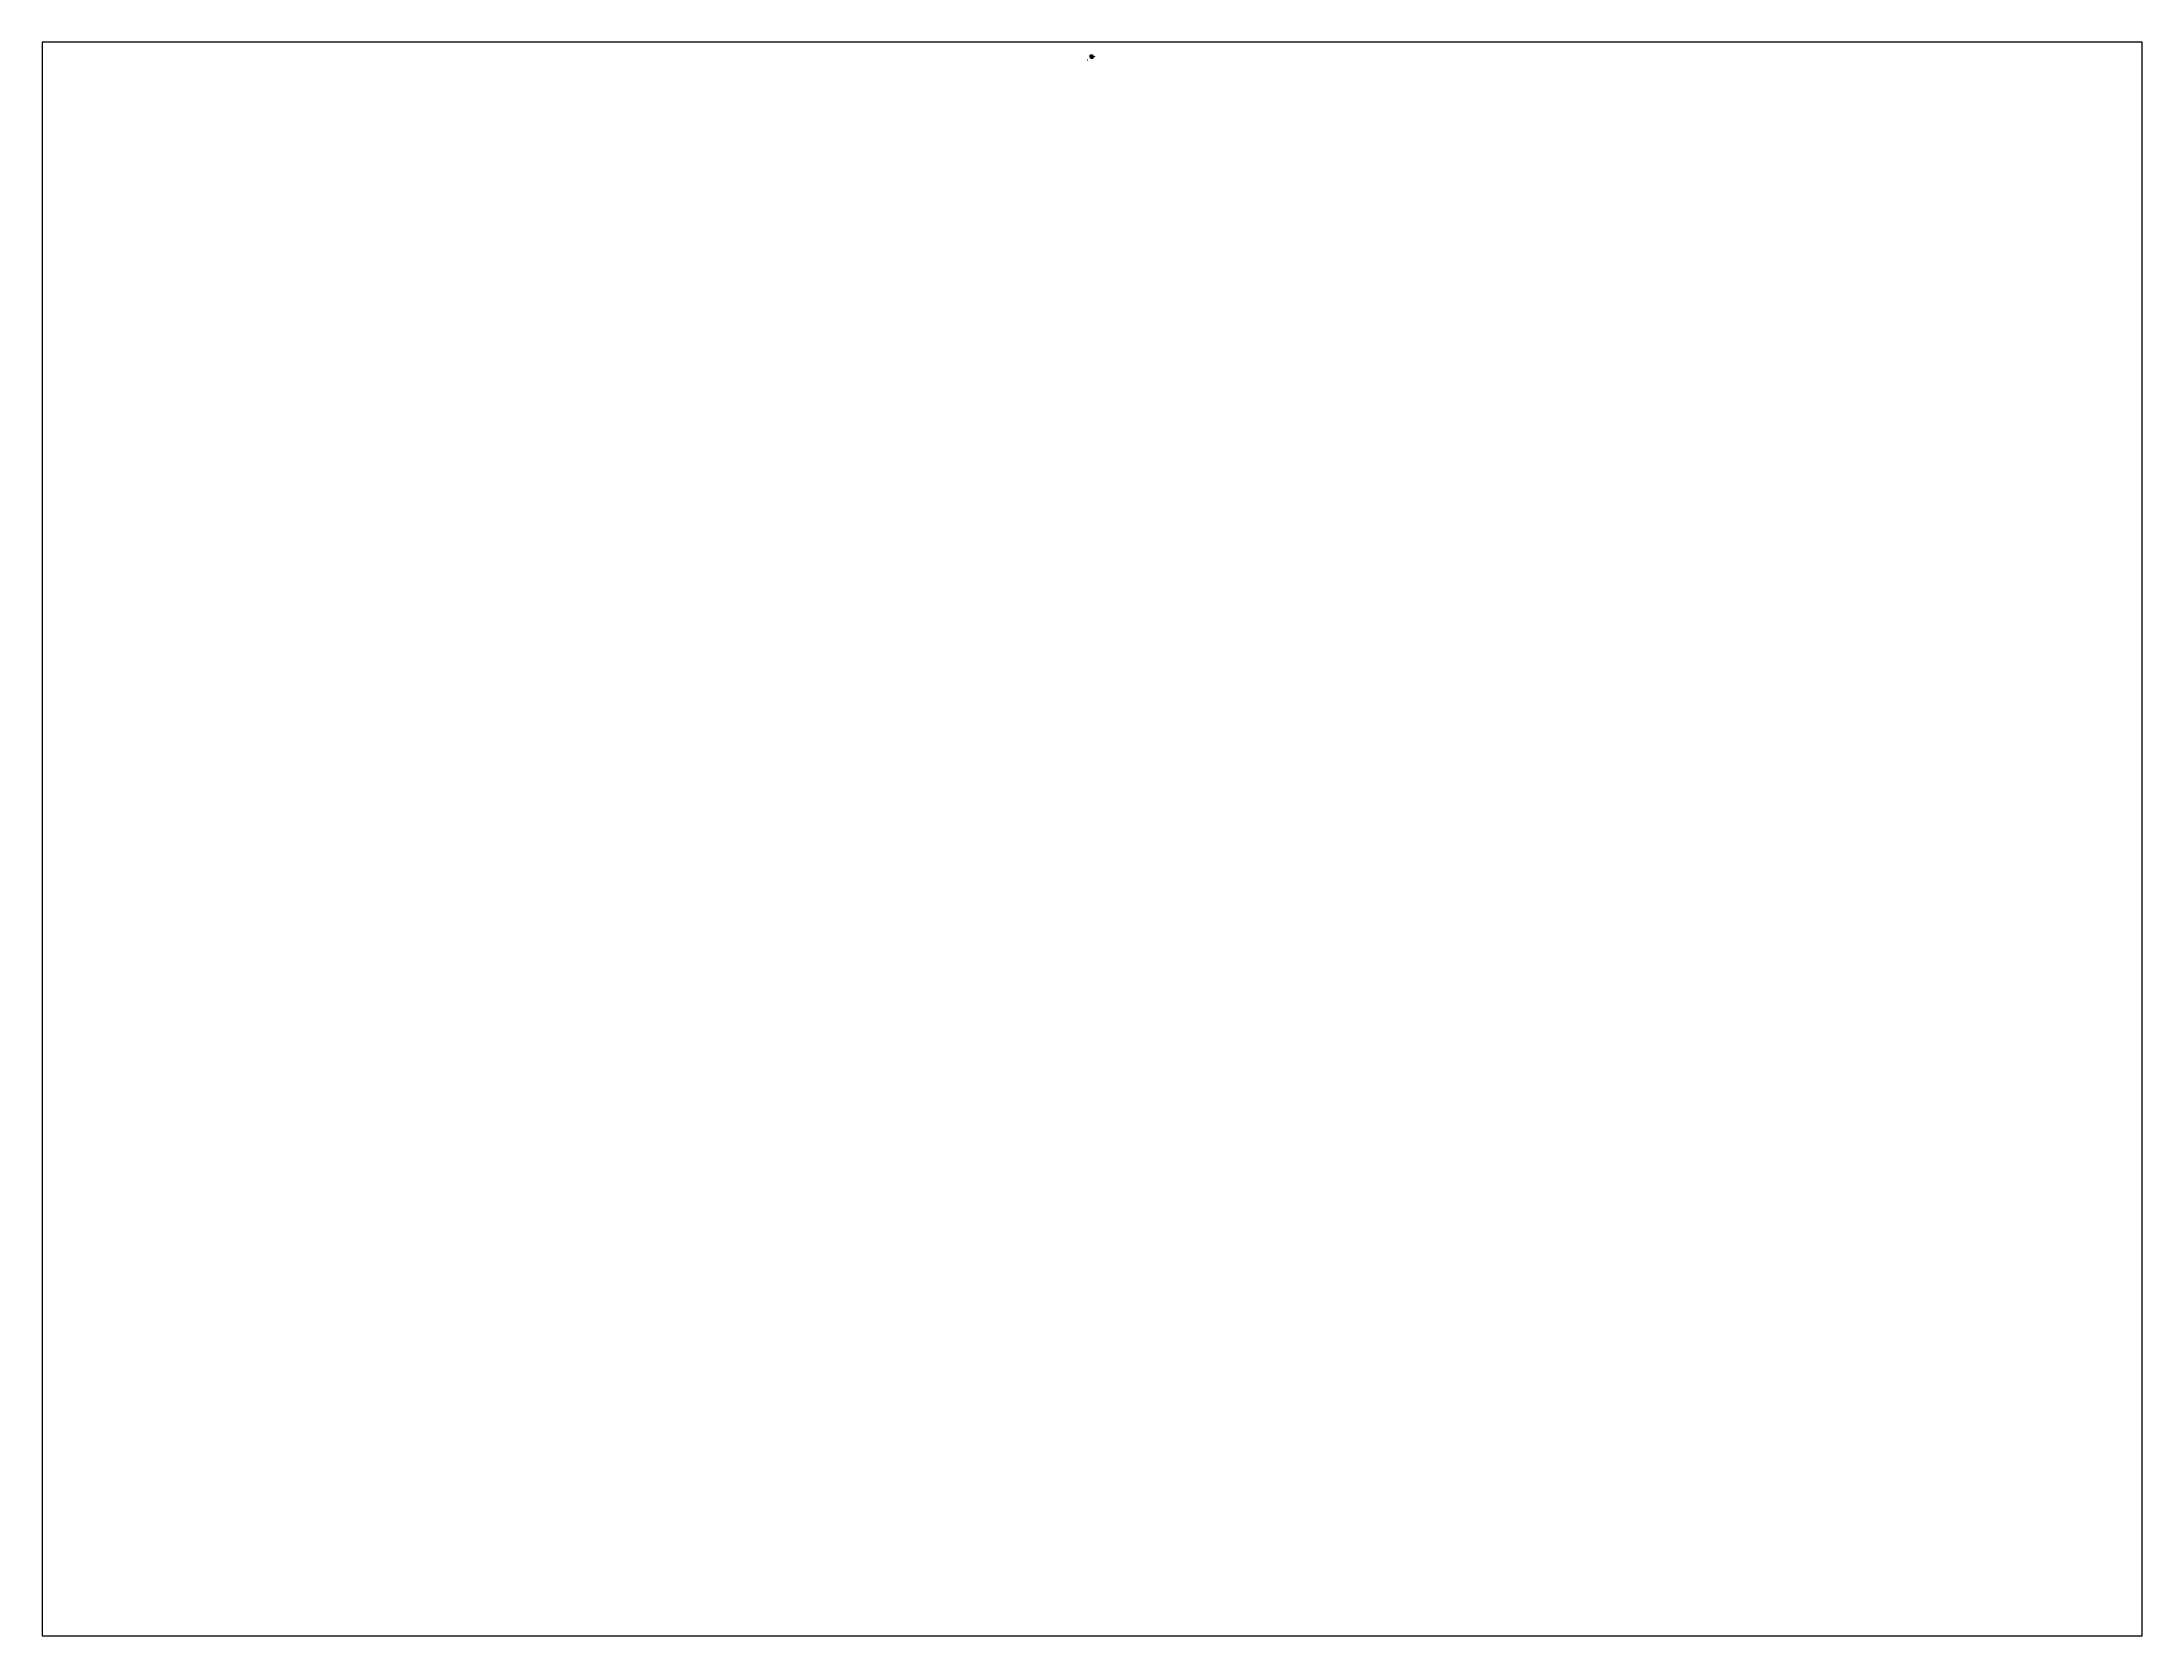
# Paper-space layout 'Лист1' of a CAD drawing. Header units: metres. Extents: x 26 to 231, y 20 to 176.
# The model-space entities are those that its viewports show. They can reach past a viewport. Long polylines and large blocks are cut down to what shows.
import ezdxf
from ezdxf import colors
from ezdxf.entities.mleader import LeaderData, LeaderLine
from ezdxf.enums import TextEntityAlignment as Align
from ezdxf.math import Vec2, Vec3

# ---------------------------------------------------------------- set-up
doc = ezdxf.new("R2010")
doc.units = ezdxf.units.M
doc.set_wipeout_variables(frame=1)
for name, pattern in [('23', [3, 2, -1]), ('71100000a', [1, 0, -1]), ('COMMUN', [6, 5, -1]), ('DASHED', [0.75, 0.5, -0.25]), ('DASHEDX2', [1.5, 1, -0.5])]:
    doc.linetypes.add(name, pattern=pattern)
for name, color, linetype, lineweight, transparency in [('31252100', 7, 'Continuous', 18, 0.65), ('51361400', 7, 'Continuous', 18, 0.65), ('51361800', 7, 'Continuous', 18, 0.65), ('51361810', 7, 'Continuous', 18, 0.65), ('51361930', 7, 'Continuous', 18, 0.65), ('51361960', 7, 'Continuous', 18, 0.65), ('51361990', 7, 'Continuous', 18, 0.65), ('51472300', 7, 'Continuous', 18, 0.65), ('51472700', 7, 'Continuous', 18, 0.65), ('51478210', 7, 'Continuous', 18, 0.65), ('51478610', 7, 'Continuous', 18, 0.65), ('62143700', 7, 'Continuous', 18, 0.65), ('62221000', 7, 'Continuous', 18, 0.65), ('71100000', 7, 'Continuous', 18, 0.65), ('71133100', 7, 'Continuous', 18, 0.65), ('71133200', 7, 'Continuous', 18, 0.65), ('71133300', 7, 'Continuous', 18, 0.65), ('71133600', 7, 'Continuous', 18, 0.65), ('71133800', 7, 'Continuous', 18, 0.65), ('71211000', 7, 'Continuous', 18, 0.65), ('82211000', 7, 'Continuous', 18, 0.65), ('82212000', 7, 'Continuous', 18, 0.65), ('82212100', 7, 'Continuous', 18, 0.65), ('82221000', 7, 'Continuous', 18, 0.65), ('82311000', 7, 'Continuous', 18, 0.65), ('82323000', 7, 'Continuous', 18, 0.65), ('Commun', 7, 'Continuous', 18, 0.65), ('CONTOURS-LABEL', 7, 'Continuous', 18, 0.65), ('ELE_SKLAD', 7, 'Continuous', 18, 0.65), ('GEO_POINTS', 7, 'Continuous', 18, 0.65), ('Grid', 7, 'Continuous', 18, 0.65), ('Otm', 7, 'Continuous', 18, 0.65), ('R_Поверхность10_CNT-MAJ', 7, 'Continuous', 18, 0.65), ('R_Поверхность10_CNT-MIN', 7, 'Continuous', 18, 0.65), ('R_Поверхность4_CNT-MAJ', 7, 'Continuous', 18, 0.65), ('R_Поверхность4_CNT-MIN', 7, 'Continuous', 18, 0.65), ('R_Поверхность5_CNT-MAJ', 7, 'Continuous', 18, 0.65), ('R_Поверхность5_CNT-MIN', 7, 'Continuous', 18, 0.65), ('R_Поверхность6_CNT-MAJ', 7, 'Continuous', 18, 0.65), ('R_Поверхность6_CNT-MIN', 7, 'Continuous', 18, 0.65), ('R_Поверхность7_CNT-MAJ', 7, 'Continuous', 18, 0.65), ('R_Поверхность7_CNT-MIN', 7, 'Continuous', 18, 0.65), ('R_Поверхность8_CNT-MAJ', 7, 'Continuous', 18, 0.65), ('R_Поверхность8_CNT-MIN', 7, 'Continuous', 18, 0.65), ('R_Поверхность9_CNT-MAJ', 7, 'Continuous', 18, 0.65), ('R_Поверхность9_CNT-MIN', 7, 'Continuous', 18, 0.65), ('Sit', 7, 'Continuous', 18, 0.65), ('Text', 7, 'Continuous', 18, 0.65), ('Text_com', 7, 'Continuous', 18, 0.65), ('Us_znak', 7, 'Continuous', 18, 0.65), ('Us_znak_fon', 7, 'Continuous', 18, 0.65), ('Рамка и сетка', 7, 'Continuous', 18, 0.65)]:
    doc.layers.add(name, color=color, linetype=linetype, lineweight=lineweight, transparency=transparency)
doc.layers.add('НВ текст', color=213, linetype='Continuous', lineweight=13)
doc.layers.add('Сети_К2.Метки', color=30, linetype='Continuous', lineweight=9)
doc.layers.add('Текст_свой', color=7, linetype='Continuous')
doc.styles.add('eskd', font='ESKD1.shx', dxfattribs={"width": 1.2, "oblique": 15})
doc.styles.get("Standard").update_dxf_attribs({"font": 'GOST_0.TTF', "oblique": 15})
doc.styles.add('style1', font='times.ttf', dxfattribs={"height": 1})
doc.linetypes.add('KABELww_500', pattern='A,0.0001,-0.4,[131,ltypeshp.shx,S=0.4,R=90,X=0.4,Y=-0.4],0.2,[131,ltypeshp.shx,S=0.2,R=90,X=0.4,Y=-0.2],3.6,[131,ltypeshp.shx,S=0.2,R=-90,X=-0.4,Y=0.2],0.2,[131,ltypeshp.shx,S=0.4,R=-90,X=-0.4,Y=0.4],-0.8,4,-0.4', length=9.6001)
doc.linetypes.add('ПОДЗ_ЛИНИИ_СВЯЗИ', pattern='A,4.8,-0.2,[133,ltypeshp.shx,S=0.2,R=0,X=-0.2,Y=0],-0.2,4.8,-2', length=12)
doc.dimstyles.new('ISO-25', dxfattribs={"dimtxt": 2.5, "dimasz": 2.5, "dimexe": 1.25, "dimexo": 0.625, "dimtad": 1, "dimtxsty": 'Standard', "dimcen": 2.5, "dimadec": 0, "dimazin": 0, "dimtfac": 1, "dimtmove": 0, "dimatfit": 3, "dimfxl": 1, "dimarcsym": 0})
picture_1 = doc.add_image_def('image1.png', size_in_pixel=(630, 728))

# ---------------------------------------------------------------- blocks, each defined once
blk = doc.blocks.new('71133100')
for p, q in [((0, 1), (0, 0)), ((0, 1), (0, 1)), ((0, 0), (1, 0))]:
    blk.add_line(p, q)
for centre, radius, start, end in [((0, 2), 0.52, 101.09, 227.21), ((0, 1), 0.538, 107.105816, 275.230569), ((0, 2), 0.5, 301.87, 85.62), ((0, 3), 0.39, 339.52, 198.62), ((0, 1), 0.52, 267.04, 76.7)]:
    blk.add_arc(centre, radius, start, end)
at = {"style": 'eskd', "oblique": 14.999978}
blk.add_attdef('Z', (2, 0), '', height=2, dxfattribs=at)
blk = doc.blocks.new('71133200')
for p, q in [((-0.924145, 3.560442), (-1.024145, 3.360442)), ((-1.024145, 3.360442), (-0.977382, 2.864397)), ((-0.977382, 2.864397), (-0.861899, 1.88241)), ((-0.024145, 3.560442), (-0.924145, 3.560442)), ((-0.861899, 1.88241), (-0.374616, 1.28565)), ((-0.374616, 1.28565), (0, 1.039723)), ((-0.024145, 3.560442), (0.875855, 3.560442)), ((0, 1.039723), (0.401375, 1.321765)), ((0, 0), (0, 1.039723)), ((0.8, 0), (0, 0)), ((0.401375, 1.321765), (0.861899, 1.88241)), ((0.861899, 1.88241), (0.975974, 2.864397)), ((0.875855, 3.560442), (0.958164, 3.395824)), ((0.975974, 2.864397), (0.958164, 3.395824))]:
    blk.add_line(p, q)
at = {"style": 'eskd', "oblique": 14.9999777807}
blk.add_attdef('Z', (1.873004, -0.239356), '', height=2, dxfattribs=at)
blk = doc.blocks.new('71133600')
for p, q in [((-1, 3), (0, 3)), ((-1, 2), (0, 2)), ((0, 3), (1, 3)), ((0, 2), (1, 2))]:
    blk.add_line(p, q)
for points in [[(-1, 3), (0, 2), (0, 2), (1, 3)], [(-1, 1), (0, 1), (1, 1)], [(1, 0), (0, 0), (0, 4)]]:
    blk.add_lwpolyline(points)
at = {"style": 'eskd', "oblique": 14.999978}
blk.add_attdef('Z', (2, 0), '', height=2, dxfattribs=at)
blk = doc.blocks.new('71133800')
blk.add_lwpolyline([(1, 0), (0, 0), (0, 1), (-1, 1), (0, 4), (1, 1), (0, 1)])
at = {"style": 'eskd', "oblique": 15}
blk.add_attdef('Z', (2, -1), '', height=2, dxfattribs=at)
blk = doc.blocks.new('51361930a')
for p, q in [((-1, 0), (1, 0)), ((0, 0), (0, -1))]:
    blk.add_line(p, q)
blk.add_circle((0, 0), 1)
at = {"style": 'eskd', "oblique": 15}
for tag, p in [('Z', (2, 1)), ('Z1', (2, -1)), ('Z2', (2, -3))]:
    blk.add_attdef(tag, p, '', height=2, dxfattribs=at)
blk = doc.blocks.new('51361990a')
blk.add_line((-1, 1), (1, -1))
blk.add_circle((0, 0), 1)
at = {"color": 7, "style": 'eskd', "oblique": 15}
for tag, p in [('Z', (2, 1)), ('Z1', (2, -1)), ('Z2', (2, -3))]:
    blk.add_attdef(tag, p, '', height=2, dxfattribs=at)
blk = doc.blocks.new('51472300')
for p, q in [((0, 0), (0, 3)), ((0, 3), (2, 3)), ((1, 2), (1, 3)), ((1, 2), (1, 3))]:
    blk.add_line(p, q)
at = {"color": 7}
for radius in [0.5, 0.05]:
    blk.add_circle((0, 0), radius, dxfattribs=at)
blk.add_arc((1, 2), 0.331, 182.156726, 357.843274)
at = {"oblique": 15}
blk.add_attdef('Z', (1, -1), '', height=2, dxfattribs=at)
blk = doc.blocks.new('71211000')
at = {"linetype": 'Continuous'}
h = blk.add_hatch(color=256, dxfattribs=at)
h.paths.add_polyline_path([(-0.39, -1.19, 1), (-0.99, -1.19, 1)])
h.paths.add_polyline_path([(-0.41, 1.18, 1), (-1.01, 1.18, 1)])
h.paths.add_polyline_path([(1.2, 0, 1), (1.8, 0, 1)])
for centre, radius in [((-0.71, 1.18), 0.3), ((0, 0), 0.4), ((1.5, 0), 0.3), ((-0.69, -1.19), 0.3)]:
    blk.add_circle(centre, radius)
blk = doc.blocks.new('71133300')
for p, q in [((0, 1), (0, 0)), ((0, 0), (1, 0))]:
    blk.add_line(p, q)
blk.add_lwpolyline([(0, 1), (0, 1), (-1, 1), (-1, 1), (-1, 1), (-1, 2), (-1, 3), (0, 3), (1, 3), (1, 2), (1, 1), (1, 1), (1, 1), (0, 1)], close=True)
at = {"style": 'eskd', "oblique": 15}
blk.add_attdef('Z', (2, -1), '', height=2, dxfattribs=at)
blk = doc.blocks.new('51472700')
for p, q in [((-2, 3), (2, 3)), ((-1, 2), (-1, 3)), ((-1, 2), (-1, 3)), ((0, 0), (0, 3)), ((1, 2), (1, 3)), ((1, 2), (1, 3))]:
    blk.add_line(p, q)
at = {"color": 7}
for radius in [0.5, 0.05]:
    blk.add_circle((0, 0), radius, dxfattribs=at)
for centre in [(-1, 2), (1, 2)]:
    blk.add_arc(centre, 0.331, 182.156726, 357.843274)
at = {"style": 'eskd', "oblique": 14.999978}
blk.add_attdef('Z', (1, -1), '', height=2, dxfattribs=at)
blk = doc.blocks.new('51478610')
at = {"color": 7, "const_width": 0.375}
blk.add_lwpolyline([(0, 0, 1), (0, 0, 1), (0, 0)], format="xyb", close=True, dxfattribs=at)
blk.add_circle((0, 0), 0.5)
at = {"style": 'eskd', "oblique": 14.999978}
blk.add_attdef('Z', (1, -1), '', height=2, dxfattribs=at)
blk = doc.blocks.new('51478210')
for p, q in [((0, 1), (-1, 0)), ((0, 1), (0, 3)), ((1, 0), (0, 1)), ((0, 1), (0, 1)), ((0, 0), (0, 0)), ((0, 0), (0, 0)), ((0, 0), (0, 0)), ((-1, 0), (0, -1)), ((0, 0), (0, 0)), ((0, -1), (1, 0)), ((0, -1), (0, -1))]:
    blk.add_line(p, q)
at = {"style": 'eskd', "oblique": 14.999978}
blk.add_attdef('Z', (1, -1), '', height=2, dxfattribs=at)
blk = doc.blocks.new('62143700')
for p in [(0, 2), (0, 0)]:
    blk.add_line(p, (0, 0))
for points in [[(1, 2), (1, 3, 1.00947846), (0, 3, 0.98)], [(0, 3), (0, 2, 1), (1, 2, -0.02)]]:
    blk.add_lwpolyline(points, format="xyb")
for centre in [(0, 3), (0, 3), (0, 2)]:
    blk.add_circle(centre, 0.02)
at = {"style": 'eskd', "oblique": 14.999978}
blk.add_attdef('Z', (1, 0), '', height=2, dxfattribs=at)
blk = doc.blocks.new('*U43')
at = {"layer": '82311000', "ltscale": 0.5, "flags": 128}
blk.add_lwpolyline([(5192453, 4968944, 0.05, 0.05, 0), (5192453, 4968943, 0.05, 0.05, 0), (5192453, 4968942, 0, 0, 0)], format="xyseb", dxfattribs=at)
at = {"layer": '82311000', "linetype": 'Continuous', "ltscale": 0.5, "const_width": 0.05}
blk.add_lwpolyline([(5192453, 4968943), (5192453, 4968943)], dxfattribs=at)
blk = doc.blocks.new('*U44')
at = {"layer": '82311000', "ltscale": 0.5, "flags": 128}
blk.add_lwpolyline([(5192453, 4968942, 0.05, 0.05, 0), (5192453, 4968941, 0.05, 0.05, 0), (5192453, 4968938, 0.05, 0.05, 0), (5192453, 4968937, 0.05, 0.05, 0.2883046), (5192454, 4968936, 0.05, 0.05, 0.2009418), (5192455, 4968936, 0.05, 0.05, 0), (5192457, 4968937, 0.05, 0.05, 0), (5192458, 4968937, 0.05, 0.05, -0.1619454), (5192459, 4968937, 0.05, 0.05, 0), (5192459, 4968937, 0.05, 0.05, 0), (5192461, 4968935, 0.05, 0.05, 0.0228101), (5192461, 4968935, 0.05, 0.05, 0.2556612), (5192462, 4968935, 0.05, 0.05, 0), (5192463, 4968936, 0.05, 0.05, 0), (5192464, 4968938, 0.05, 0.05, 0), (5192465, 4968938, 0.05, 0.05, 0.0293208), (5192466, 4968939, 0.05, 0.05, 0.0540128), (5192469, 4968940, 0.05, 0.05, 0.0540128), (5192471, 4968941, 0.05, 0.05, 0.0196701), (5192472, 4968941, 0.05, 0.05, 0), (5192473, 4968942, 0.05, 0.05, 0), (5192474, 4968942, 0.05, 0.05, 0), (5192476, 4968942, 0.05, 0.05, 0), (5192478, 4968943, 0.05, 0.05, 0), (5192478, 4968943, 0.05, 0.05, 0), (5192479, 4968944, 0, 0, 0)], format="xyseb", dxfattribs=at)
at = {"layer": '82311000', "linetype": 'Continuous', "ltscale": 0.5, "const_width": 0.05}
for points in [[(5192453, 4968941), (5192453, 4968941)], [(5192453, 4968938), (5192454, 4968939)], [(5192454, 4968936), (5192454, 4968937)], [(5192457, 4968937), (5192456, 4968937)], [(5192459, 4968937), (5192459, 4968938)], [(5192461, 4968935), (5192461, 4968935)], [(5192463, 4968936), (5192462, 4968936)], [(5192464, 4968938), (5192464, 4968938)], [(5192466, 4968939), (5192466, 4968939)], [(5192469, 4968940), (5192469, 4968940)], [(5192471, 4968941), (5192471, 4968941)], [(5192473, 4968942), (5192473, 4968942)], [(5192476, 4968942), (5192476, 4968943)], [(5192478, 4968943), (5192478, 4968944)]]:
    blk.add_lwpolyline(points, dxfattribs=at)
blk = doc.blocks.new('*U45')
at = {"layer": '82212100', "linetype": 'Continuous', "ltscale": 0.5}
for points in [[(5192453, 4968951, 1), (5192453, 4968951, 1)], [(5192455, 4968949, 1), (5192455, 4968949, 1)], [(5192458, 4968950, 1), (5192458, 4968950, 1)]]:
    blk.add_hatch(color=256, dxfattribs=at).paths.add_polyline_path(points, flags=0)
at = {"layer": '82212100', "linetype": 'Continuous', "ltscale": 0.5, "flags": 128}
blk.add_lwpolyline([(5192453, 4968953, 0.1, 0.1, 0), (5192453, 4968951, 0, 0, 0)], format="xyseb", dxfattribs=at)
at = {"layer": '82212100', "linetype": 'Continuous', "ltscale": 0.5}
for points in [[(5192453, 4968951, 0.1, 0.1, 0), (5192453, 4968950, 0.1, 0.1, 0), (5192455, 4968949, 0, 0, 0)], [(5192455, 4968949, 0.1, 0.1, 0), (5192456, 4968949, 0.1, 0.1, 0), (5192458, 4968950, 0.1, 0.1, 0), (5192458, 4968950, 0, 0, 0)]]:
    blk.add_lwpolyline(points, format="xyseb", dxfattribs=at)
at = {"layer": '82212100', "linetype": 'Continuous', "ltscale": 0.5, "const_width": 0.05}
for points in [[(5192453, 4968951), (5192453, 4968951)], [(5192453, 4968951), (5192453, 4968951)], [(5192453, 4968951), (5192453, 4968951)], [(5192453, 4968951), (5192453, 4968951)], [(5192453, 4968951), (5192453, 4968951)], [(5192455, 4968950), (5192455, 4968949)], [(5192455, 4968949), (5192455, 4968950)], [(5192455, 4968950), (5192455, 4968950)], [(5192455, 4968949), (5192455, 4968949)], [(5192455, 4968949), (5192455, 4968949)], [(5192457, 4968950), (5192458, 4968951)], [(5192457, 4968950), (5192457, 4968950)], [(5192458, 4968950), (5192457, 4968950)], [(5192458, 4968950), (5192458, 4968950)], [(5192458, 4968951), (5192458, 4968950)]]:
    blk.add_lwpolyline(points, dxfattribs=at)
at = {"layer": '82212100', "ltscale": 0.5}
blk.add_lwpolyline([(5192458, 4968951, 0.1, 0.1, 0), (5192457, 4968953, 0.1, 0.1, 0), (5192457, 4968953, 0, 0, 0)], format="xyseb", dxfattribs=at)
blk = doc.blocks.new('*U46')
at = {"layer": '82212100', "linetype": 'Continuous', "ltscale": 0.5}
for points in [[(5192465, 4968956, 1), (5192465, 4968956, 1)], [(5192468, 4968956, 1), (5192468, 4968956, 1)], [(5192471, 4968957, 1), (5192471, 4968957, 1)], [(5192474, 4968958, 1), (5192474, 4968958, 1)], [(5192477, 4968958, 1), (5192477, 4968958, 1)], [(5192480, 4968959, 1), (5192480, 4968959, 1)], [(5192482, 4968961, 1), (5192482, 4968961, 1)], [(5192484, 4968962, 1), (5192484, 4968962, 1)], [(5192487, 4968963, 1), (5192487, 4968963, 1)], [(5192490, 4968964, 1), (5192490, 4968964, 1)], [(5192493, 4968965, 1), (5192493, 4968965, 1)]]:
    blk.add_hatch(color=256, dxfattribs=at).paths.add_polyline_path(points, flags=0)
at = {"layer": '82212100', "ltscale": 0.5}
blk.add_lwpolyline([(5192465, 4968955, 0.1, 0.1, 0), (5192464, 4968955, 0.1, 0.1, 0), (5192465, 4968954, 0, 0, 0)], format="xyseb", dxfattribs=at)
at = {"layer": '82212100', "linetype": 'Continuous', "ltscale": 0.5}
for points, const_width in [([(5192468, 4968956), (5192465, 4968956)], 0.1), ([(5192465, 4968956), (5192465, 4968956)], 0.05), ([(5192465, 4968955), (5192465, 4968956)], 0.05), ([(5192465, 4968956), (5192465, 4968956)], 0.05), ([(5192465, 4968956), (5192465, 4968955)], 0.05), ([(5192465, 4968955), (5192465, 4968955)], 0.05), ([(5192471, 4968957), (5192468, 4968956)], 0.1), ([(5192468, 4968956), (5192468, 4968957)], 0.05), ([(5192468, 4968956), (5192468, 4968957)], 0.05), ([(5192468, 4968957), (5192468, 4968956)], 0.05), ([(5192468, 4968956), (5192468, 4968956)], 0.05), ([(5192468, 4968956), (5192468, 4968956)], 0.05), ([(5192474, 4968958), (5192471, 4968957)], 0.1), ([(5192471, 4968957), (5192471, 4968957)], 0.05), ([(5192471, 4968957), (5192471, 4968957)], 0.05), ([(5192471, 4968957), (5192471, 4968957)], 0.05), ([(5192471, 4968957), (5192471, 4968957)], 0.05), ([(5192471, 4968957), (5192471, 4968957)], 0.05), ([(5192477, 4968958), (5192474, 4968958)], 0.1), ([(5192474, 4968958), (5192474, 4968958)], 0.05), ([(5192474, 4968957), (5192474, 4968958)], 0.05), ([(5192474, 4968958), (5192474, 4968958)], 0.05), ([(5192474, 4968958), (5192474, 4968957)], 0.05), ([(5192474, 4968957), (5192474, 4968957)], 0.05), ([(5192480, 4968959), (5192477, 4968958)], 0.1), ([(5192477, 4968959), (5192477, 4968959)], 0.05), ([(5192477, 4968958), (5192477, 4968959)], 0.05), ([(5192477, 4968959), (5192477, 4968959)], 0.05), ([(5192477, 4968959), (5192477, 4968958)], 0.05), ([(5192477, 4968958), (5192477, 4968958)], 0.05), ([(5192480, 4968959), (5192479, 4968959)], 0.05), ([(5192479, 4968959), (5192480, 4968959)], 0.05), ([(5192480, 4968959), (5192480, 4968959)], 0.05), ([(5192480, 4968959), (5192480, 4968959)], 0.05), ([(5192480, 4968959), (5192480, 4968959)], 0.05), ([(5192482, 4968961), (5192482, 4968961)], 0.05), ([(5192482, 4968960), (5192482, 4968961)], 0.05), ([(5192482, 4968961), (5192482, 4968961)], 0.05), ([(5192482, 4968961), (5192482, 4968961)], 0.05), ([(5192482, 4968961), (5192482, 4968960)], 0.05), ([(5192484, 4968962), (5192484, 4968963)], 0.05), ([(5192484, 4968962), (5192484, 4968962)], 0.05), ([(5192484, 4968962), (5192485, 4968962)], 0.05), ([(5192485, 4968962), (5192484, 4968962)], 0.05), ([(5192487, 4968963), (5192485, 4968962)], 0.1), ([(5192485, 4968962), (5192485, 4968962)], 0.05), ([(5192490, 4968964), (5192487, 4968963)], 0.1), ([(5192487, 4968963), (5192487, 4968963)], 0.05), ([(5192487, 4968963), (5192487, 4968963)], 0.05), ([(5192487, 4968963), (5192487, 4968963)], 0.05), ([(5192487, 4968963), (5192488, 4968963)], 0.05), ([(5192488, 4968963), (5192487, 4968963)], 0.05), ([(5192493, 4968965), (5192490, 4968964)], 0.1), ([(5192490, 4968964), (5192490, 4968964)], 0.05), ([(5192490, 4968964), (5192490, 4968964)], 0.05), ([(5192490, 4968964), (5192490, 4968964)], 0.05), ([(5192490, 4968964), (5192490, 4968964)], 0.05), ([(5192490, 4968964), (5192490, 4968964)], 0.05), ([(5192493, 4968965), (5192493, 4968965)], 0.05), ([(5192493, 4968965), (5192493, 4968965)], 0.05), ([(5192493, 4968965), (5192493, 4968965)], 0.05), ([(5192493, 4968965), (5192493, 4968965)], 0.05), ([(5192493, 4968965), (5192493, 4968965)], 0.05)]:
    blk.add_lwpolyline(points, dxfattribs=dict(at, const_width=const_width))
for points in [[(5192482, 4968961, 0.1, 0.1, 0), (5192481, 4968959, 0.1, 0.1, 0), (5192480, 4968959, 0, 0, 0)], [(5192484, 4968962, 0.1, 0.1, 0), (5192482, 4968961, 0.1, 0.1, 0), (5192482, 4968961, 0, 0, 0)]]:
    blk.add_lwpolyline(points, format="xyseb", dxfattribs=at)
at = {"layer": '82212100', "linetype": 'Continuous', "ltscale": 0.5, "flags": 128}
blk.add_lwpolyline([(5192494, 4968966, 0.1, 0.1, 0), (5192493, 4968965, 0, 0, 0)], format="xyseb", dxfattribs=at)
blk = doc.blocks.new('*U47')
at = {"layer": '82212100', "linetype": 'Continuous', "ltscale": 0.5}
for points in [[(5192454, 4968953, 1), (5192454, 4968953, 1)], [(5192457, 4968954, 1), (5192457, 4968954, 1)], [(5192460, 4968954, 1), (5192460, 4968954, 1)], [(5192463, 4968955, 1), (5192463, 4968954, 1)]]:
    blk.add_hatch(color=256, dxfattribs=at).paths.add_polyline_path(points, flags=0)
at = {"layer": '82212100', "ltscale": 0.5, "const_width": 0.1}
blk.add_lwpolyline([(5192454, 4968953), (5192451, 4968953)], dxfattribs=at)
at = {"layer": '82212100', "linetype": 'Continuous', "ltscale": 0.5}
for points, const_width in [([(5192457, 4968954), (5192454, 4968953)], 0.1), ([(5192454, 4968953), (5192454, 4968953)], 0.05), ([(5192454, 4968953), (5192454, 4968953)], 0.05), ([(5192454, 4968953), (5192454, 4968953)], 0.05), ([(5192454, 4968953), (5192454, 4968953)], 0.05), ([(5192454, 4968953), (5192454, 4968953)], 0.05), ([(5192460, 4968954), (5192457, 4968954)], 0.1), ([(5192457, 4968954), (5192457, 4968954)], 0.05), ([(5192457, 4968953), (5192457, 4968954)], 0.05), ([(5192457, 4968954), (5192457, 4968954)], 0.05), ([(5192457, 4968954), (5192457, 4968954)], 0.05), ([(5192457, 4968954), (5192457, 4968953)], 0.05), ([(5192460, 4968955), (5192460, 4968955)], 0.05), ([(5192460, 4968954), (5192460, 4968955)], 0.05), ([(5192460, 4968955), (5192460, 4968955)], 0.05), ([(5192460, 4968955), (5192460, 4968954)], 0.05), ([(5192460, 4968954), (5192460, 4968954)], 0.05), ([(5192462, 4968955), (5192463, 4968955)], 0.05), ([(5192462, 4968954), (5192462, 4968955)], 0.05), ([(5192463, 4968954), (5192462, 4968954)], 0.05), ([(5192463, 4968955), (5192463, 4968955)], 0.05), ([(5192463, 4968955), (5192463, 4968954)], 0.05)]:
    blk.add_lwpolyline(points, dxfattribs=dict(at, const_width=const_width))
blk.add_lwpolyline([(5192463, 4968955, 0.1, 0.1, 0), (5192462, 4968955, 0.1, 0.1, 0), (5192460, 4968954, 0, 0, 0)], format="xyseb", dxfattribs=at)
at = {"layer": '82212100', "linetype": 'Continuous', "ltscale": 0.5, "flags": 128}
blk.add_lwpolyline([(5192463, 4968953, 0.1, 0.1, 0), (5192463, 4968954, 0, 0, 0)], format="xyseb", dxfattribs=at)
blk = doc.blocks.new('*U48')
at = {"layer": '82212100', "linetype": 'Continuous', "ltscale": 0.5}
for points in [[(5192482, 4968961, 1), (5192482, 4968961, 1)], [(5192484, 4968962, 1), (5192484, 4968962, 1)], [(5192487, 4968963, 1), (5192487, 4968963, 1)], [(5192490, 4968964, 1), (5192490, 4968964, 1)], [(5192493, 4968965, 1), (5192493, 4968965, 1)]]:
    blk.add_hatch(color=256, dxfattribs=at).paths.add_polyline_path(points, flags=0)
at = {"layer": '82212100', "ltscale": 0.5, "const_width": 0.1}
blk.add_lwpolyline([(5192482, 4968961), (5192481, 4968959)], dxfattribs=at)
at = {"layer": '82212100', "linetype": 'Continuous', "ltscale": 0.5}
blk.add_lwpolyline([(5192484, 4968962, 0.1, 0.1, 0), (5192482, 4968961, 0.1, 0.1, 0), (5192482, 4968961, 0, 0, 0)], format="xyseb", dxfattribs=at)
for points, const_width in [([(5192482, 4968961), (5192482, 4968961)], 0.05), ([(5192482, 4968960), (5192482, 4968961)], 0.05), ([(5192482, 4968961), (5192482, 4968961)], 0.05), ([(5192482, 4968961), (5192482, 4968961)], 0.05), ([(5192482, 4968961), (5192482, 4968960)], 0.05), ([(5192484, 4968962), (5192484, 4968963)], 0.05), ([(5192484, 4968962), (5192484, 4968962)], 0.05), ([(5192484, 4968962), (5192485, 4968962)], 0.05), ([(5192485, 4968962), (5192484, 4968962)], 0.05), ([(5192487, 4968963), (5192485, 4968962)], 0.1), ([(5192485, 4968962), (5192485, 4968962)], 0.05), ([(5192490, 4968964), (5192487, 4968963)], 0.1), ([(5192487, 4968963), (5192487, 4968963)], 0.05), ([(5192487, 4968963), (5192487, 4968963)], 0.05), ([(5192487, 4968963), (5192487, 4968963)], 0.05), ([(5192487, 4968963), (5192488, 4968963)], 0.05), ([(5192488, 4968963), (5192487, 4968963)], 0.05), ([(5192493, 4968965), (5192490, 4968964)], 0.1), ([(5192490, 4968964), (5192490, 4968964)], 0.05), ([(5192490, 4968964), (5192490, 4968964)], 0.05), ([(5192490, 4968964), (5192490, 4968964)], 0.05), ([(5192490, 4968964), (5192490, 4968964)], 0.05), ([(5192490, 4968964), (5192490, 4968964)], 0.05), ([(5192493, 4968965), (5192493, 4968965)], 0.05), ([(5192493, 4968965), (5192493, 4968965)], 0.05), ([(5192493, 4968965), (5192493, 4968965)], 0.05), ([(5192493, 4968965), (5192493, 4968965)], 0.05), ([(5192493, 4968965), (5192493, 4968965)], 0.05)]:
    blk.add_lwpolyline(points, dxfattribs=dict(at, const_width=const_width))
at = {"layer": '82212100', "linetype": 'Continuous', "ltscale": 0.5, "flags": 128}
blk.add_lwpolyline([(5192494, 4968966, 0.1, 0.1, 0), (5192493, 4968965, 0, 0, 0)], format="xyseb", dxfattribs=at)
blk = doc.blocks.new('*U49')
at = {"layer": '82212100', "linetype": 'Continuous', "ltscale": 0.5}
for points in [[(5192467, 4968949, 1), (5192467, 4968949, 1)], [(5192470, 4968950, 1), (5192470, 4968950, 1)], [(5192474, 4968956, 1), (5192473, 4968956, 1)], [(5192473, 4968950, 1), (5192473, 4968950, 1)], [(5192474, 4968953, 1), (5192474, 4968953, 1)]]:
    blk.add_hatch(color=256, dxfattribs=at).paths.add_polyline_path(points, flags=0)
for points, const_width in [([(5192470, 4968949), (5192467, 4968949)], 0.1), ([(5192467, 4968949), (5192467, 4968949)], 0.05), ([(5192467, 4968948), (5192467, 4968949)], 0.05), ([(5192467, 4968949), (5192467, 4968949)], 0.05), ([(5192467, 4968949), (5192467, 4968949)], 0.05), ([(5192467, 4968949), (5192467, 4968948)], 0.05), ([(5192473, 4968950), (5192470, 4968950)], 0.1), ([(5192470, 4968950), (5192470, 4968950)], 0.05), ([(5192470, 4968949), (5192470, 4968950)], 0.05), ([(5192470, 4968950), (5192470, 4968950)], 0.05), ([(5192470, 4968950), (5192470, 4968949)], 0.05), ([(5192470, 4968949), (5192470, 4968949)], 0.05), ([(5192473, 4968956), (5192473, 4968956)], 0.05), ([(5192474, 4968956), (5192473, 4968955)], 0.05), ([(5192473, 4968955), (5192473, 4968956)], 0.05), ([(5192473, 4968956), (5192474, 4968956)], 0.05), ([(5192473, 4968951), (5192473, 4968951)], 0.05), ([(5192473, 4968950), (5192473, 4968951)], 0.05), ([(5192473, 4968951), (5192473, 4968951)], 0.05), ([(5192473, 4968951), (5192473, 4968950)], 0.05), ([(5192473, 4968950), (5192473, 4968950)], 0.05), ([(5192474, 4968956), (5192474, 4968956)], 0.05), ([(5192474, 4968953), (5192474, 4968953)], 0.05), ([(5192474, 4968952), (5192474, 4968953)], 0.05), ([(5192474, 4968953), (5192474, 4968953)], 0.05), ([(5192474, 4968953), (5192474, 4968953)], 0.05), ([(5192474, 4968953), (5192474, 4968952)], 0.05)]:
    blk.add_lwpolyline(points, dxfattribs=dict(at, const_width=const_width))
at = {"layer": '82212100', "ltscale": 0.5, "const_width": 0.1}
blk.add_lwpolyline([(5192467, 4968949), (5192467, 4968949)], dxfattribs=at)
at = {"layer": '82212100', "linetype": 'Continuous', "ltscale": 0.5, "flags": 128}
blk.add_lwpolyline([(5192473, 4968957, 0.1, 0.1, 0), (5192473, 4968956, 0, 0, 0)], format="xyseb", dxfattribs=at)
at = {"layer": '82212100', "linetype": 'Continuous', "ltscale": 0.5}
for points in [[(5192474, 4968953, 0.1, 0.1, 0), (5192474, 4968951, 0.1, 0.1, 0), (5192473, 4968950, 0, 0, 0)], [(5192474, 4968956, 0.1, 0.1, 0), (5192474, 4968953, 0.1, 0.1, 0), (5192474, 4968953, 0, 0, 0)]]:
    blk.add_lwpolyline(points, format="xyseb", dxfattribs=at)
blk = doc.blocks.new('*U50')
at = {"layer": '82212100', "linetype": 'Continuous', "ltscale": 0.5}
for points in [[(5192341, 4969097, 1), (5192340, 4969097, 1)], [(5192343, 4969098, 1), (5192343, 4969098, 1)]]:
    blk.add_hatch(color=256, dxfattribs=at).paths.add_polyline_path(points, flags=0)
at = {"layer": '82212100', "linetype": 'Continuous', "ltscale": 0.5, "flags": 128}
blk.add_lwpolyline([(5192339, 4969097, 0.1, 0.1, 0), (5192340, 4969097, 0, 0, 0)], format="xyseb", dxfattribs=at)
at = {"layer": '82212100', "linetype": 'Continuous', "ltscale": 0.5}
for points, const_width in [([(5192340, 4969097), (5192341, 4969097)], 0.05), ([(5192341, 4969097), (5192340, 4969097)], 0.05), ([(5192340, 4969097), (5192340, 4969097)], 0.05), ([(5192341, 4969097), (5192343, 4969098)], 0.1), ([(5192341, 4969097), (5192341, 4969097)], 0.05), ([(5192341, 4969097), (5192341, 4969097)], 0.05), ([(5192343, 4969099), (5192344, 4969098)], 0.05), ([(5192343, 4969098), (5192343, 4969099)], 0.05), ([(5192343, 4969098), (5192343, 4969098)], 0.05), ([(5192344, 4969098), (5192343, 4969098)], 0.05), ([(5192343, 4969098), (5192343, 4969098)], 0.05)]:
    blk.add_lwpolyline(points, dxfattribs=dict(at, const_width=const_width))
at = {"layer": '82212100', "ltscale": 0.5, "const_width": 0.1}
blk.add_lwpolyline([(5192344, 4969098), (5192344, 4969098)], dxfattribs=at)
blk = doc.blocks.new('*U51')
at = {"layer": '82323000', "ltscale": 0.5, "flags": 128}
blk.add_lwpolyline([(5192365, 4969050, 0.05, 0.05, 0), (5192366, 4969050, 0.05, 0.05, 0), (5192368, 4969051, 0.05, 0.05, 0), (5192370, 4969052, 0.05, 0.05, 0), (5192371, 4969053, 0, 0, 0)], format="xyseb", dxfattribs=at)
at = {"layer": '82323000', "linetype": 'Continuous', "ltscale": 0.5, "const_width": 0.05}
for points in [[(5192365, 4969051), (5192366, 4969050)], [(5192366, 4969050), (5192366, 4969051)], [(5192368, 4969051), (5192368, 4969051)], [(5192368, 4969051), (5192368, 4969051)], [(5192370, 4969052), (5192371, 4969053)], [(5192370, 4969052), (5192370, 4969052)]]:
    blk.add_lwpolyline(points, dxfattribs=at)
blk = doc.blocks.new('*U52')
at = {"layer": '82211000', "linetype": 'Continuous', "ltscale": 0.5}
blk.add_hatch(color=256, dxfattribs=at).paths.add_polyline_path([(5192380, 4968964, 1), (5192380, 4968964, 1)], flags=0)
at = {"layer": '82211000', "linetype": 'Continuous', "ltscale": 0.5, "flags": 128}
blk.add_lwpolyline([(5192380, 4968965, 0.1, 0.1, -0.0838496), (5192380, 4968964, 0, 0, 0)], format="xyseb", dxfattribs=at)
at = {"layer": '82211000', "ltscale": 0.5, "const_width": 0.1}
blk.add_lwpolyline([(5192380, 4968964, -0.1028866), (5192380, 4968963, -0.1028866)], format="xyb", dxfattribs=at)
blk = doc.blocks.new('*U53')
at = {"layer": '82211000', "linetype": 'Continuous', "ltscale": 0.5}
for points in [[(5192359, 4969012, 1), (5192359, 4969012, 1)], [(5192360, 4969010, 1), (5192360, 4969009, 1)], [(5192361, 4969008, 1), (5192361, 4969007, 1)], [(5192362, 4969005, 1), (5192362, 4969005, 1)], [(5192363, 4969003, 1), (5192363, 4969002, 1)], [(5192364, 4969001, 1), (5192364, 4969000, 1)], [(5192365, 4968998, 1), (5192365, 4968998, 1)], [(5192366, 4968996, 1), (5192366, 4968996, 1)], [(5192367, 4968994, 1), (5192367, 4968993, 1)], [(5192368, 4968991, 1), (5192368, 4968991, 1)], [(5192369, 4968989, 1), (5192369, 4968989, 1)], [(5192370, 4968987, 1), (5192370, 4968986, 1)], [(5192371, 4968985, 1), (5192371, 4968984, 1)], [(5192372, 4968982, 1), (5192372, 4968982, 1)], [(5192373, 4968980, 1), (5192373, 4968980, 1)], [(5192374, 4968978, 1), (5192374, 4968977, 1)], [(5192375, 4968975, 1), (5192375, 4968975, 1)], [(5192376, 4968973, 1), (5192376, 4968973, 1)], [(5192377, 4968971, 1), (5192377, 4968970, 1)], [(5192378, 4968969, 1), (5192378, 4968968, 1)], [(5192379, 4968966, 1), (5192379, 4968966, 1)]]:
    blk.add_hatch(color=256, dxfattribs=at).paths.add_polyline_path(points, flags=0)
at = {"layer": '82211000', "linetype": 'Continuous', "ltscale": 0.5, "flags": 128}
blk.add_lwpolyline([(5192359, 4969013, 0.1, 0.1, 0), (5192359, 4969012, 0, 0, 0)], format="xyseb", dxfattribs=at)
at = {"layer": '82211000', "linetype": 'Continuous', "ltscale": 0.5, "const_width": 0.1}
for points in [[(5192359, 4969012), (5192360, 4969010)], [(5192360, 4969009), (5192361, 4969008)], [(5192361, 4969007), (5192362, 4969005)], [(5192362, 4969005), (5192363, 4969003)], [(5192363, 4969002), (5192364, 4969001)], [(5192364, 4969000), (5192365, 4968998)], [(5192365, 4968998), (5192366, 4968996)], [(5192366, 4968996), (5192367, 4968994)], [(5192368, 4968991), (5192369, 4968989)], [(5192369, 4968989), (5192370, 4968987)], [(5192370, 4968986), (5192371, 4968985)], [(5192371, 4968984), (5192372, 4968982)], [(5192372, 4968982), (5192373, 4968980)], [(5192373, 4968980), (5192374, 4968978)], [(5192374, 4968977), (5192375, 4968975)], [(5192375, 4968975), (5192376, 4968973)], [(5192376, 4968973), (5192377, 4968971)], [(5192377, 4968970), (5192378, 4968969)], [(5192378, 4968968), (5192379, 4968966)]]:
    blk.add_lwpolyline(points, dxfattribs=at)
at = {"layer": '82211000', "linetype": 'Continuous', "ltscale": 0.5}
blk.add_lwpolyline([(5192367, 4968993, 0.1, 0.1, 0), (5192368, 4968992, 0.1, 0.1, 0), (5192368, 4968991, 0, 0, 0)], format="xyseb", dxfattribs=at)
at = {"layer": '82211000', "ltscale": 0.5, "const_width": 0.1}
blk.add_lwpolyline([(5192379, 4968966), (5192380, 4968965)], dxfattribs=at)
blk = doc.blocks.new('*U54')
at = {"layer": '82211000', "linetype": 'Continuous', "ltscale": 0.5}
for points in [[(5192402, 4968913, 1), (5192402, 4968912, 1)], [(5192403, 4968910, 1), (5192403, 4968910, 1)], [(5192404, 4968908, 1), (5192404, 4968908, 1)], [(5192405, 4968906, 1), (5192405, 4968905, 1)], [(5192405, 4968903, 1), (5192406, 4968903, 1)], [(5192406, 4968901, 1), (5192407, 4968901, 1)], [(5192407, 4968899, 1), (5192408, 4968898, 1)], [(5192409, 4968897, 1), (5192409, 4968896, 1)], [(5192410, 4968894, 1), (5192410, 4968894, 1)], [(5192411, 4968892, 1), (5192411, 4968892, 1)], [(5192412, 4968890, 1), (5192412, 4968889, 1)], [(5192413, 4968887, 1), (5192413, 4968887, 1)], [(5192414, 4968885, 1), (5192414, 4968885, 1)], [(5192415, 4968883, 1), (5192415, 4968882, 1)], [(5192416, 4968881, 1), (5192416, 4968880, 1)], [(5192417, 4968878, 1), (5192417, 4968878, 1)], [(5192418, 4968876, 1), (5192418, 4968876, 1)], [(5192419, 4968874, 1), (5192419, 4968873, 1)], [(5192420, 4968871, 1), (5192420, 4968871, 1)], [(5192421, 4968869, 1), (5192421, 4968869, 1)], [(5192421, 4968867, 1), (5192422, 4968866, 1)], [(5192422, 4968865, 1), (5192423, 4968864, 1)], [(5192423, 4968862, 1), (5192424, 4968862, 1)], [(5192424, 4968860, 1), (5192425, 4968859, 1)]]:
    blk.add_hatch(color=256, dxfattribs=at).paths.add_polyline_path(points, flags=0)
at = {"layer": '82211000', "linetype": 'Continuous', "ltscale": 0.5, "flags": 128}
blk.add_lwpolyline([(5192401, 4968914, 0.1, 0.1, 0), (5192402, 4968913, 0, 0, 0)], format="xyseb", dxfattribs=at)
at = {"layer": '82211000', "linetype": 'Continuous', "ltscale": 0.5, "const_width": 0.1}
for points in [[(5192402, 4968912), (5192403, 4968910)], [(5192403, 4968910), (5192404, 4968908)], [(5192404, 4968908), (5192405, 4968906)], [(5192405, 4968905), (5192405, 4968903)], [(5192407, 4968901), (5192407, 4968899)], [(5192408, 4968898), (5192409, 4968897)], [(5192409, 4968896), (5192410, 4968894)], [(5192410, 4968894), (5192411, 4968892)], [(5192411, 4968892), (5192412, 4968890)], [(5192412, 4968889), (5192413, 4968887)], [(5192413, 4968887), (5192414, 4968885)], [(5192414, 4968885), (5192415, 4968883)], [(5192415, 4968882), (5192416, 4968881)], [(5192416, 4968880), (5192417, 4968878)], [(5192417, 4968878), (5192418, 4968876)], [(5192419, 4968873), (5192420, 4968871)], [(5192420, 4968871), (5192421, 4968869)], [(5192421, 4968869), (5192421, 4968867)], [(5192422, 4968866), (5192422, 4968865)], [(5192423, 4968864), (5192423, 4968862)], [(5192424, 4968862), (5192424, 4968860)]]:
    blk.add_lwpolyline(points, dxfattribs=at)
at = {"layer": '82211000', "linetype": 'Continuous', "ltscale": 0.5}
for points in [[(5192406, 4968903, 0.1, 0.1, 0), (5192406, 4968902, 0.1, 0.1, 0), (5192406, 4968901, 0, 0, 0)], [(5192418, 4968876, 0.1, 0.1, 0), (5192418, 4968874, 0.1, 0.1, 0), (5192419, 4968874, 0, 0, 0)]]:
    blk.add_lwpolyline(points, format="xyseb", dxfattribs=at)
at = {"layer": '82211000', "ltscale": 0.5, "const_width": 0.1}
blk.add_lwpolyline([(5192425, 4968859), (5192425, 4968858)], dxfattribs=at)
blk = doc.blocks.new('*U55')
at = {"layer": '82212000', "linetype": 'Continuous', "ltscale": 0.5}
for points in [[(5192293, 4969092, 1), (5192293, 4969092, 1)], [(5192294, 4969089, 1), (5192294, 4969089, 1)], [(5192295, 4969086, 1), (5192295, 4969086, 1)], [(5192296, 4969083, 1), (5192296, 4969083, 1)], [(5192298, 4969081, 1), (5192298, 4969081, 1)]]:
    blk.add_hatch(color=256, dxfattribs=at).paths.add_polyline_path(points, flags=0)
at = {"layer": '82212000', "ltscale": 0.5, "const_width": 0.1}
blk.add_lwpolyline([(5192293, 4969092), (5192292, 4969093)], dxfattribs=at)
at = {"layer": '82212000', "linetype": 'Continuous', "ltscale": 0.5}
for points, const_width in [([(5192293, 4969092), (5192293, 4969092)], 0.05), ([(5192293, 4969092), (5192293, 4969091)], 0.05), ([(5192293, 4969091), (5192293, 4969092)], 0.05), ([(5192293, 4969092), (5192293, 4969092)], 0.05), ([(5192293, 4969092), (5192293, 4969092)], 0.05), ([(5192294, 4969089), (5192293, 4969091)], 0.1), ([(5192295, 4969086), (5192294, 4969089)], 0.1), ([(5192294, 4969089), (5192294, 4969089)], 0.05), ([(5192294, 4969089), (5192294, 4969089)], 0.05), ([(5192294, 4969089), (5192294, 4969089)], 0.05), ([(5192294, 4969089), (5192294, 4969089)], 0.05), ([(5192294, 4969089), (5192294, 4969089)], 0.05), ([(5192296, 4969084), (5192295, 4969086)], 0.1), ([(5192295, 4969086), (5192295, 4969086)], 0.05), ([(5192296, 4969086), (5192295, 4969086)], 0.05), ([(5192295, 4969086), (5192295, 4969086)], 0.05), ([(5192295, 4969086), (5192295, 4969086)], 0.05), ([(5192295, 4969086), (5192296, 4969086)], 0.05), ([(5192296, 4969083), (5192296, 4969084)], 0.05), ([(5192296, 4969084), (5192297, 4969084)], 0.05), ([(5192298, 4969081), (5192297, 4969083)], 0.1), ([(5192296, 4969083), (5192296, 4969083)], 0.05), ([(5192297, 4969083), (5192296, 4969083)], 0.05), ([(5192297, 4969084), (5192297, 4969083)], 0.05), ([(5192297, 4969081), (5192297, 4969080)], 0.05), ([(5192298, 4969081), (5192297, 4969080)], 0.05), ([(5192297, 4969080), (5192297, 4969081)], 0.05), ([(5192297, 4969081), (5192298, 4969081)], 0.05), ([(5192298, 4969081), (5192298, 4969081)], 0.05)]:
    blk.add_lwpolyline(points, dxfattribs=dict(at, const_width=const_width))
at = {"layer": '82212000', "linetype": 'Continuous', "ltscale": 0.5, "flags": 128}
blk.add_lwpolyline([(5192298, 4969079, 0.1, 0.1, 0), (5192298, 4969080, 0, 0, 0)], format="xyseb", dxfattribs=at)
blk = doc.blocks.new('*U56')
at = {"layer": '82212000', "linetype": 'Continuous', "ltscale": 0.5}
for points in [[(5192287, 4969106, 1), (5192287, 4969106, 1)], [(5192288, 4969103, 1), (5192288, 4969103, 1)], [(5192289, 4969100, 1), (5192289, 4969100, 1)]]:
    blk.add_hatch(color=256, dxfattribs=at).paths.add_polyline_path(points, flags=0)
at = {"layer": '82212000', "ltscale": 0.5, "const_width": 0.1}
blk.add_lwpolyline([(5192286, 4969106), (5192286, 4969108)], dxfattribs=at)
at = {"layer": '82212000', "linetype": 'Continuous', "ltscale": 0.5}
for points, const_width in [([(5192286, 4969106), (5192286, 4969106)], 0.05), ([(5192287, 4969106), (5192286, 4969106)], 0.05), ([(5192286, 4969106), (5192286, 4969106)], 0.05), ([(5192286, 4969106), (5192287, 4969106)], 0.05), ([(5192288, 4969103), (5192287, 4969106)], 0.1), ([(5192287, 4969106), (5192287, 4969106)], 0.05), ([(5192287, 4969103), (5192288, 4969104)], 0.05), ([(5192288, 4969103), (5192287, 4969103)], 0.05), ([(5192288, 4969103), (5192287, 4969103)], 0.05), ([(5192288, 4969104), (5192288, 4969103)], 0.05), ([(5192288, 4969103), (5192288, 4969103)], 0.05), ([(5192289, 4969100), (5192289, 4969101)], 0.05), ([(5192289, 4969101), (5192289, 4969101)], 0.05), ([(5192289, 4969101), (5192289, 4969100)], 0.05), ([(5192289, 4969100), (5192289, 4969100)], 0.05), ([(5192289, 4969100), (5192289, 4969100)], 0.05)]:
    blk.add_lwpolyline(points, dxfattribs=dict(at, const_width=const_width))
blk.add_lwpolyline([(5192289, 4969101, 0.1, 0.1, 0), (5192289, 4969101, 0.1, 0.1, 0), (5192288, 4969103, 0, 0, 0)], format="xyseb", dxfattribs=at)
at = {"layer": '82212000', "linetype": 'Continuous', "ltscale": 0.5, "flags": 128}
blk.add_lwpolyline([(5192290, 4969099, 0.1, 0.1, 0), (5192289, 4969100, 0, 0, 0)], format="xyseb", dxfattribs=at)
blk = doc.blocks.new('*U57')
at = {"layer": '82212000', "linetype": 'Continuous', "ltscale": 0.5}
blk.add_hatch(color=256, dxfattribs=at).paths.add_polyline_path([(5192294, 4969195, 1), (5192294, 4969195, 1)], flags=0)
at = {"layer": '82212000', "linetype": 'Continuous', "ltscale": 0.5, "flags": 128}
blk.add_lwpolyline([(5192293, 4969194, 0.1, 0.1, 0), (5192294, 4969195, 0, 0, 0)], format="xyseb", dxfattribs=at)
at = {"layer": '82212000', "ltscale": 0.5, "const_width": 0.1}
blk.add_lwpolyline([(5192294, 4969195), (5192296, 4969196)], dxfattribs=at)
at = {"layer": '82212000', "linetype": 'Continuous', "ltscale": 0.5, "const_width": 0.05}
blk.add_lwpolyline([(5192294, 4969195), (5192294, 4969195)], dxfattribs=at)
blk.add_lwpolyline([(5192294, 4969195), (5192294, 4969195)], dxfattribs=at)
blk.add_lwpolyline([(5192294, 4969195), (5192294, 4969195)], dxfattribs=at)
blk.add_lwpolyline([(5192294, 4969195), (5192294, 4969195)], dxfattribs=at)
blk.add_lwpolyline([(5192294, 4969195), (5192294, 4969195)], dxfattribs=at)
blk = doc.blocks.new('*U58')
at = {"layer": '82211000', "linetype": 'Continuous', "ltscale": 0.5}
for points in [[(5192384, 4968952, 1), (5192385, 4968952, 1)], [(5192385, 4968950, 1), (5192386, 4968950, 1)], [(5192386, 4968948, 1), (5192387, 4968947, 1)], [(5192387, 4968945, 1), (5192388, 4968945, 1)], [(5192388, 4968943, 1), (5192389, 4968943, 1)], [(5192389, 4968941, 1), (5192390, 4968940, 1)], [(5192390, 4968939, 1), (5192391, 4968938, 1)], [(5192391, 4968936, 1), (5192392, 4968936, 1)], [(5192392, 4968934, 1), (5192393, 4968933, 1)], [(5192393, 4968932, 1), (5192394, 4968931, 1)], [(5192394, 4968929, 1), (5192395, 4968929, 1)], [(5192395, 4968927, 1), (5192396, 4968927, 1)], [(5192396, 4968925, 1), (5192397, 4968924, 1)], [(5192397, 4968922, 1), (5192398, 4968922, 1)]]:
    blk.add_hatch(color=256, dxfattribs=at).paths.add_polyline_path(points, flags=0)
at = {"layer": '82211000', "linetype": 'Continuous', "ltscale": 0.5, "flags": 128}
blk.add_lwpolyline([(5192384, 4968953, 0.1, 0.1, -0.129489), (5192384, 4968953, 0.1, 0.1, -0.0559663), (5192384, 4968952, 0, 0, 0)], format="xyseb", dxfattribs=at)
at = {"layer": '82211000', "linetype": 'Continuous', "ltscale": 0.5}
for points in [[(5192385, 4968952, 0.1, 0.1, -0.0084848), (5192385, 4968952, 0.1, 0.1, 0), (5192385, 4968950, 0, 0, 0)], [(5192390, 4968940, 0.1, 0.1, 0), (5192390, 4968939, 0.1, 0.1, 0), (5192390, 4968939, 0, 0, 0)]]:
    blk.add_lwpolyline(points, format="xyseb", dxfattribs=at)
at = {"layer": '82211000', "linetype": 'Continuous', "ltscale": 0.5, "const_width": 0.1}
for points in [[(5192386, 4968950), (5192386, 4968948)], [(5192387, 4968947), (5192387, 4968945)], [(5192388, 4968945), (5192388, 4968943)], [(5192389, 4968943), (5192389, 4968941)], [(5192391, 4968938), (5192391, 4968936)], [(5192392, 4968936), (5192392, 4968934)], [(5192393, 4968933), (5192393, 4968932)], [(5192394, 4968931), (5192394, 4968929)], [(5192395, 4968929), (5192395, 4968927)], [(5192396, 4968927), (5192396, 4968925)], [(5192397, 4968924), (5192397, 4968922)]]:
    blk.add_lwpolyline(points, dxfattribs=at)
at = {"layer": '82211000', "ltscale": 0.5, "const_width": 0.1}
blk.add_lwpolyline([(5192398, 4968922), (5192398, 4968920)], dxfattribs=at)
blk = doc.blocks.new('*U59')
at = {"layer": '82211000', "linetype": 'Continuous', "ltscale": 0.5}
for points in [[(5192406, 4968864, 1), (5192406, 4968864, 1)], [(5192407, 4968860, 1), (5192408, 4968861, 1)], [(5192408, 4968862, 1), (5192408, 4968863, 1)]]:
    blk.add_hatch(color=256, dxfattribs=at).paths.add_polyline_path(points, flags=0)
at = {"layer": '82211000', "ltscale": 0.5, "const_width": 0.1}
blk.add_lwpolyline([(5192406, 4968864), (5192404, 4968863)], dxfattribs=at)
at = {"layer": '82211000', "linetype": 'Continuous', "ltscale": 0.5}
for points in [[(5192408, 4968863, 0.1, 0.1, 0), (5192407, 4968864, 0.1, 0.1, 0), (5192406, 4968864, 0, 0, 0)], [(5192408, 4968861, 0.1, 0.1, 0), (5192409, 4968861, 0.1, 0.1, 0), (5192408, 4968862, 0, 0, 0)]]:
    blk.add_lwpolyline(points, format="xyseb", dxfattribs=at)
at = {"layer": '82211000', "linetype": 'Continuous', "ltscale": 0.5, "flags": 128}
blk.add_lwpolyline([(5192407, 4968860, 0.1, 0.1, 0), (5192407, 4968860, 0, 0, 0)], format="xyseb", dxfattribs=at)
blk = doc.blocks.new('*U60')
at = {"layer": '82211000', "linetype": 'Continuous', "ltscale": 0.5}
for points in [[(5192430, 4968847, 1), (5192430, 4968847, 1)], [(5192431, 4968845, 1), (5192431, 4968845, 1)], [(5192432, 4968843, 1), (5192432, 4968842, 1)], [(5192433, 4968840, 1), (5192433, 4968840, 1)], [(5192434, 4968838, 1), (5192434, 4968838, 1)], [(5192435, 4968836, 1), (5192435, 4968835, 1)], [(5192436, 4968834, 1), (5192436, 4968833, 1)], [(5192437, 4968831, 1), (5192437, 4968831, 1)]]:
    blk.add_hatch(color=256, dxfattribs=at).paths.add_polyline_path(points, flags=0)
at = {"layer": '82211000', "linetype": 'Continuous', "ltscale": 0.5, "flags": 128}
blk.add_lwpolyline([(5192429, 4968848, 0.1, 0.1, 0), (5192430, 4968847, 0, 0, 0)], format="xyseb", dxfattribs=at)
at = {"layer": '82211000', "linetype": 'Continuous', "ltscale": 0.5, "const_width": 0.1}
for points in [[(5192430, 4968847), (5192431, 4968845)], [(5192431, 4968845), (5192432, 4968843)], [(5192432, 4968842), (5192433, 4968840)], [(5192433, 4968840), (5192434, 4968838)], [(5192434, 4968838), (5192435, 4968836)], [(5192435, 4968835), (5192436, 4968834)], [(5192436, 4968833), (5192437, 4968831)]]:
    blk.add_lwpolyline(points, dxfattribs=at)
at = {"layer": '82211000', "ltscale": 0.5, "const_width": 0.1}
blk.add_lwpolyline([(5192437, 4968831), (5192437, 4968830)], dxfattribs=at)
blk = doc.blocks.new('*U61')
at = {"layer": '82211000', "linetype": 'Continuous', "ltscale": 0.5}
for points in [[(5192319, 4969103, 1), (5192319, 4969104, 1)], [(5192321, 4969101, 1), (5192320, 4969101, 1)], [(5192322, 4969099, 1), (5192322, 4969099, 1)], [(5192323, 4969096, 1), (5192323, 4969097, 1)], [(5192324, 4969094, 1), (5192324, 4969094, 1)], [(5192325, 4969092, 1), (5192325, 4969092, 1)], [(5192326, 4969089, 1), (5192326, 4969090, 1)], [(5192327, 4969087, 1), (5192327, 4969088, 1)], [(5192328, 4969085, 1), (5192328, 4969085, 1)], [(5192329, 4969082, 1), (5192329, 4969083, 1)], [(5192330, 4969080, 1), (5192329, 4969081, 1)], [(5192331, 4969078, 1), (5192330, 4969078, 1)], [(5192332, 4969076, 1), (5192331, 4969076, 1)], [(5192333, 4969073, 1), (5192332, 4969074, 1)], [(5192334, 4969071, 1), (5192333, 4969071, 1)], [(5192335, 4969069, 1), (5192334, 4969069, 1)], [(5192336, 4969066, 1), (5192335, 4969067, 1)], [(5192337, 4969064, 1), (5192336, 4969065, 1)], [(5192338, 4969062, 1), (5192337, 4969062, 1)]]:
    blk.add_hatch(color=256, dxfattribs=at).paths.add_polyline_path(points, flags=0)
at = {"layer": '82211000', "ltscale": 0.5, "const_width": 0.1}
blk.add_lwpolyline([(5192319, 4969104, 0.104596), (5192317, 4969104, 0.104596)], format="xyb", dxfattribs=at)
at = {"layer": '82211000', "linetype": 'Continuous', "ltscale": 0.5}
for points in [[(5192320, 4969101, 0.1, 0.1, -0.0061775), (5192319, 4969103, 0.1, 0.1, 0.0042187), (5192319, 4969103, 0, 0, 0)], [(5192322, 4969099, 0.1, 0.1, 0), (5192321, 4969101, 0.1, 0.1, -0.0001264), (5192321, 4969101, 0, 0, 0)], [(5192328, 4969085, 0.1, 0.1, 0), (5192327, 4969085, 0.1, 0.1, 0), (5192327, 4969087, 0, 0, 0)], [(5192332, 4969074, 0.1, 0.1, 0), (5192332, 4969075, 0.1, 0.1, 0), (5192332, 4969076, 0, 0, 0)]]:
    blk.add_lwpolyline(points, format="xyseb", dxfattribs=at)
at = {"layer": '82211000', "linetype": 'Continuous', "ltscale": 0.5, "const_width": 0.1}
for points in [[(5192323, 4969097), (5192322, 4969099)], [(5192324, 4969094), (5192323, 4969096)], [(5192325, 4969092), (5192324, 4969094)], [(5192326, 4969090), (5192325, 4969092)], [(5192327, 4969088), (5192326, 4969089)], [(5192329, 4969083), (5192328, 4969085)], [(5192329, 4969081), (5192329, 4969082)], [(5192330, 4969078), (5192330, 4969080)], [(5192331, 4969076), (5192331, 4969078)], [(5192333, 4969071), (5192333, 4969073)], [(5192334, 4969069), (5192334, 4969071)], [(5192335, 4969067), (5192335, 4969069)], [(5192336, 4969065), (5192336, 4969066)], [(5192337, 4969062), (5192337, 4969064)]]:
    blk.add_lwpolyline(points, dxfattribs=at)
at = {"layer": '82211000', "linetype": 'Continuous', "ltscale": 0.5, "flags": 128}
blk.add_lwpolyline([(5192338, 4969061, 0.1, 0.1, 0), (5192338, 4969062, 0, 0, 0)], format="xyseb", dxfattribs=at)
blk = doc.blocks.new('*U62')
at = {"layer": '82211000', "linetype": 'Continuous', "ltscale": 0.5}
for points in [[(5192312, 4969121, 1), (5192312, 4969121, 1)], [(5192313, 4969119, 1), (5192313, 4969118, 1)], [(5192314, 4969117, 1), (5192314, 4969116, 1)], [(5192315, 4969112, 1), (5192315, 4969111, 1)], [(5192315, 4969114, 1), (5192315, 4969114, 1)]]:
    blk.add_hatch(color=256, dxfattribs=at).paths.add_polyline_path(points, flags=0)
at = {"layer": '82211000', "linetype": 'Continuous', "ltscale": 0.5, "flags": 128}
blk.add_lwpolyline([(5192312, 4969122, 0.1, 0.1, 0), (5192312, 4969121, 0, 0, 0)], format="xyseb", dxfattribs=at)
at = {"layer": '82211000', "linetype": 'Continuous', "ltscale": 0.5, "const_width": 0.1}
for points in [[(5192312, 4969121), (5192313, 4969119)], [(5192313, 4969118), (5192314, 4969117)]]:
    blk.add_lwpolyline(points, dxfattribs=at)
at = {"layer": '82211000', "linetype": 'Continuous', "ltscale": 0.5}
for points in [[(5192314, 4969116, 0.1, 0.1, 0), (5192314, 4969116, 0.1, 0.1, -0.0636908), (5192315, 4969114, 0, 0, 0)], [(5192315, 4969114, 0.1, 0.1, -0.0581024), (5192315, 4969112, 0.1, 0.1, -0.0473287), (5192315, 4969112, 0, 0, 0)]]:
    blk.add_lwpolyline(points, format="xyseb", dxfattribs=at)
at = {"layer": '82211000', "ltscale": 0.5, "const_width": 0.1}
blk.add_lwpolyline([(5192315, 4969111, -0.0429074), (5192314, 4969111, -0.0429074)], format="xyb", dxfattribs=at)
blk = doc.blocks.new('*U63')
at = {"layer": '82211000', "linetype": 'Continuous', "ltscale": 0.5}
for points in [[(5192278, 4969201, 1), (5192278, 4969201, 1)], [(5192279, 4969199, 1), (5192279, 4969198, 1)], [(5192280, 4969196, 1), (5192280, 4969196, 1)], [(5192280, 4969184, 1), (5192280, 4969184, 1)], [(5192280, 4969194, 1), (5192280, 4969194, 1)], [(5192280, 4969192, 1), (5192281, 4969191, 1)], [(5192281, 4969189, 1), (5192281, 4969189, 1)], [(5192280, 4969187, 1), (5192280, 4969186, 1)]]:
    blk.add_hatch(color=256, dxfattribs=at).paths.add_polyline_path(points, flags=0)
at = {"layer": '82211000', "linetype": 'Continuous', "ltscale": 0.5, "flags": 128}
blk.add_lwpolyline([(5192277, 4969202, 0.1, 0.1, 0), (5192278, 4969201, 0, 0, 0)], format="xyseb", dxfattribs=at)
at = {"layer": '82211000', "linetype": 'Continuous', "ltscale": 0.5}
for points in [[(5192278, 4969201, 0.1, 0.1, 0), (5192279, 4969199, 0.1, 0.1, -0.0012096), (5192279, 4969199, 0, 0, 0)], [(5192280, 4969194, 0.1, 0.1, -0.0035099), (5192280, 4969193, 0.1, 0.1, -0.0173367), (5192280, 4969192, 0, 0, 0)], [(5192281, 4969189, 0.1, 0.1, -0.0224481), (5192280, 4969187, 0.1, 0.1, -0.0016398), (5192280, 4969187, 0, 0, 0)]]:
    blk.add_lwpolyline(points, format="xyseb", dxfattribs=at)
at = {"layer": '82211000', "linetype": 'Continuous', "ltscale": 0.5, "const_width": 0.1}
for points in [[(5192279, 4969198, -0.013212), (5192280, 4969196, -0.013212)], [(5192280, 4969196, -0.013212), (5192280, 4969194, -0.013212)], [(5192281, 4969191, -0.0236112), (5192281, 4969189, -0.0236112)], [(5192280, 4969186, -0.0333129), (5192280, 4969184, -0.0333129)]]:
    blk.add_lwpolyline(points, format="xyb", dxfattribs=at)
at = {"layer": '82211000', "ltscale": 0.5, "const_width": 0.1}
blk.add_lwpolyline([(5192280, 4969184, -0.0038124), (5192280, 4969183, -0.0038124)], format="xyb", dxfattribs=at)
blk = doc.blocks.new('*U64')
at = {"layer": '82211000', "linetype": 'Continuous', "ltscale": 0.5}
for points in [[(5192262, 4969165, 1), (5192262, 4969165, 1)], [(5192264, 4969166, 1), (5192264, 4969166, 1)], [(5192267, 4969167, 1), (5192266, 4969167, 1)], [(5192269, 4969168, 1), (5192268, 4969168, 1)], [(5192271, 4969170, 1), (5192271, 4969170, 1)], [(5192273, 4969171, 1), (5192273, 4969171, 1)], [(5192275, 4969173, 1), (5192274, 4969173, 1)], [(5192276, 4969175, 1), (5192276, 4969175, 1)], [(5192278, 4969177, 1), (5192278, 4969177, 1)]]:
    blk.add_hatch(color=256, dxfattribs=at).paths.add_polyline_path(points, flags=0)
at = {"layer": '82211000', "ltscale": 0.5, "const_width": 0.1}
blk.add_lwpolyline([(5192262, 4969165), (5192261, 4969165)], dxfattribs=at)
at = {"layer": '82211000', "linetype": 'Continuous', "ltscale": 0.5, "const_width": 0.1}
for points in [[(5192264, 4969166), (5192262, 4969165)], [(5192266, 4969167), (5192264, 4969166)]]:
    blk.add_lwpolyline(points, dxfattribs=at)
at = {"layer": '82211000', "linetype": 'Continuous', "ltscale": 0.5}
for points in [[(5192268, 4969168, 0.1, 0.1, -0.0037225), (5192268, 4969168, 0.1, 0.1, 0), (5192267, 4969167, 0, 0, 0)], [(5192276, 4969175, 0.1, 0.1, -0.02004), (5192275, 4969173, 0.1, 0.1, -0.0005206), (5192275, 4969173, 0, 0, 0)]]:
    blk.add_lwpolyline(points, format="xyseb", dxfattribs=at)
at = {"layer": '82211000', "linetype": 'Continuous', "ltscale": 0.5, "const_width": 0.1}
for points in [[(5192271, 4969170, -0.0208272), (5192269, 4969168, -0.0208272)], [(5192273, 4969171, -0.0208272), (5192271, 4969170, -0.0208272)], [(5192274, 4969173, -0.0208272), (5192273, 4969171, -0.0208272)], [(5192278, 4969177, -0.0182815), (5192276, 4969175, -0.0182815)]]:
    blk.add_lwpolyline(points, format="xyb", dxfattribs=at)
at = {"layer": '82211000', "linetype": 'Continuous', "ltscale": 0.5, "flags": 128}
blk.add_lwpolyline([(5192278, 4969178, 0.1, 0.1, -0.00914), (5192278, 4969177, 0, 0, 0)], format="xyseb", dxfattribs=at)
blk = doc.blocks.new('*U65')
at = {"layer": '82211000', "linetype": 'Continuous', "ltscale": 0.5}
for points in [[(5192333, 4969106, 1), (5192333, 4969105, 1)], [(5192334, 4969103, 1), (5192334, 4969103, 1)], [(5192335, 4969101, 1), (5192335, 4969100, 1)], [(5192336, 4969099, 1), (5192336, 4969098, 1)], [(5192336, 4969096, 1), (5192337, 4969096, 1)], [(5192337, 4969094, 1), (5192338, 4969094, 1)], [(5192338, 4969092, 1), (5192339, 4969091, 1)], [(5192339, 4969089, 1), (5192340, 4969089, 1)], [(5192340, 4969087, 1), (5192341, 4969087, 1)], [(5192341, 4969085, 1), (5192342, 4969084, 1)], [(5192342, 4969083, 1), (5192343, 4969082, 1)], [(5192343, 4969080, 1), (5192343, 4969080, 1)], [(5192344, 4969078, 1), (5192344, 4969077, 1)], [(5192345, 4969076, 1), (5192345, 4969075, 1)], [(5192346, 4969073, 1), (5192346, 4969073, 1)], [(5192347, 4969071, 1), (5192347, 4969071, 1)], [(5192348, 4969069, 1), (5192348, 4969068, 1)], [(5192349, 4969066, 1), (5192349, 4969066, 1)], [(5192350, 4969064, 1), (5192350, 4969064, 1)], [(5192351, 4969062, 1), (5192351, 4969061, 1)], [(5192352, 4969059, 1), (5192352, 4969059, 1)], [(5192353, 4969057, 1), (5192353, 4969057, 1)], [(5192354, 4969055, 1), (5192354, 4969054, 1)], [(5192355, 4969053, 1), (5192356, 4969052, 1)], [(5192357, 4969051, 1), (5192357, 4969051, 1)], [(5192359, 4969049, 1), (5192359, 4969049, 1)], [(5192360, 4969047, 1), (5192360, 4969047, 1)]]:
    blk.add_hatch(color=256, dxfattribs=at).paths.add_polyline_path(points, flags=0)
at = {"layer": '82211000', "linetype": 'Continuous', "ltscale": 0.5, "flags": 128}
blk.add_lwpolyline([(5192332, 4969106, 0.1, 0.1, 0), (5192333, 4969106, 0, 0, 0)], format="xyseb", dxfattribs=at)
at = {"layer": '82211000', "linetype": 'Continuous', "ltscale": 0.5, "const_width": 0.1}
for points in [[(5192333, 4969105), (5192334, 4969103)], [(5192334, 4969103), (5192335, 4969101)], [(5192335, 4969100), (5192336, 4969099)], [(5192336, 4969098), (5192336, 4969096)], [(5192338, 4969094), (5192338, 4969092)], [(5192339, 4969091), (5192339, 4969089)], [(5192340, 4969089), (5192340, 4969087)], [(5192341, 4969087), (5192341, 4969085)], [(5192343, 4969082), (5192343, 4969080)], [(5192343, 4969080), (5192344, 4969078)], [(5192344, 4969077), (5192345, 4969076)], [(5192345, 4969075), (5192346, 4969073)], [(5192346, 4969073), (5192347, 4969071)], [(5192347, 4969071), (5192348, 4969069)], [(5192349, 4969066), (5192350, 4969064)], [(5192350, 4969064), (5192351, 4969062)], [(5192351, 4969061), (5192352, 4969059)], [(5192352, 4969059), (5192353, 4969057)], [(5192353, 4969057), (5192354, 4969055)], [(5192356, 4969052), (5192357, 4969051)], [(5192357, 4969051), (5192359, 4969049)], [(5192359, 4969049), (5192360, 4969047)]]:
    blk.add_lwpolyline(points, dxfattribs=at)
at = {"layer": '82211000', "linetype": 'Continuous', "ltscale": 0.5}
for points in [[(5192337, 4969096, 0.1, 0.1, 0), (5192337, 4969096, 0.1, 0.1, 0), (5192337, 4969094, 0, 0, 0)], [(5192342, 4969084, 0.1, 0.1, 0), (5192342, 4969083, 0.1, 0.1, 0), (5192342, 4969083, 0, 0, 0)], [(5192348, 4969068, 0.1, 0.1, 0), (5192349, 4969066, 0.1, 0.1, 0), (5192349, 4969066, 0, 0, 0)], [(5192354, 4969054, 0.1, 0.1, 0), (5192354, 4969054, 0.1, 0.1, 0), (5192355, 4969053, 0, 0, 0)]]:
    blk.add_lwpolyline(points, format="xyseb", dxfattribs=at)
at = {"layer": '82211000', "ltscale": 0.5, "const_width": 0.1}
blk.add_lwpolyline([(5192360, 4969047), (5192361, 4969046)], dxfattribs=at)
blk = doc.blocks.new('*U66')
at = {"layer": '82212100', "linetype": 'Continuous', "ltscale": 0.5}
for points in [[(5192344, 4969097, 1), (5192344, 4969097, 1)], [(5192345, 4969094, 1), (5192345, 4969094, 1)], [(5192347, 4969091, 1), (5192347, 4969091, 1)], [(5192348, 4969089, 1), (5192348, 4969089, 1)], [(5192349, 4969086, 1), (5192349, 4969086, 1)], [(5192350, 4969083, 1), (5192350, 4969083, 1)], [(5192351, 4969080, 1), (5192351, 4969080, 1)], [(5192353, 4969078, 1), (5192353, 4969078, 1)], [(5192354, 4969075, 1), (5192354, 4969075, 1)], [(5192355, 4969072, 1), (5192355, 4969072, 1)], [(5192356, 4969069, 1), (5192356, 4969069, 1)], [(5192357, 4969067, 1), (5192357, 4969067, 1)], [(5192359, 4969064, 1), (5192359, 4969064, 1)], [(5192360, 4969061, 1), (5192360, 4969061, 1)], [(5192361, 4969058, 1), (5192361, 4969058, 1)], [(5192362, 4969056, 1), (5192362, 4969056, 1)], [(5192363, 4969053, 1), (5192363, 4969053, 1)], [(5192365, 4969050, 1), (5192365, 4969050, 1)]]:
    blk.add_hatch(color=256, dxfattribs=at).paths.add_polyline_path(points, flags=0)
at = {"layer": '82212100', "linetype": 'Continuous', "ltscale": 0.5, "flags": 128}
blk.add_lwpolyline([(5192344, 4969098, 0.1, 0.1, 0), (5192344, 4969097, 0, 0, 0)], format="xyseb", dxfattribs=at)
at = {"layer": '82212100', "linetype": 'Continuous', "ltscale": 0.5}
for points, const_width in [([(5192344, 4969097), (5192345, 4969094)], 0.1), ([(5192344, 4969097), (5192344, 4969097)], 0.05), ([(5192345, 4969097), (5192344, 4969097)], 0.05), ([(5192344, 4969097), (5192344, 4969097)], 0.05), ([(5192344, 4969097), (5192344, 4969097)], 0.05), ([(5192344, 4969097), (5192345, 4969097)], 0.05), ([(5192345, 4969094), (5192346, 4969094)], 0.05), ([(5192346, 4969094), (5192346, 4969094)], 0.05), ([(5192345, 4969094), (5192346, 4969092)], 0.1), ([(5192345, 4969094), (5192345, 4969094)], 0.05), ([(5192346, 4969094), (5192345, 4969094)], 0.05), ([(5192345, 4969094), (5192345, 4969094)], 0.05), ([(5192346, 4969091), (5192346, 4969092)], 0.05), ([(5192346, 4969092), (5192347, 4969092)], 0.05), ([(5192346, 4969091), (5192346, 4969091)], 0.05), ([(5192347, 4969091), (5192346, 4969091)], 0.05), ([(5192347, 4969092), (5192347, 4969091)], 0.05), ([(5192347, 4969091), (5192348, 4969089)], 0.1), ([(5192348, 4969089), (5192347, 4969088)], 0.05), ([(5192348, 4969088), (5192347, 4969089)], 0.05), ([(5192347, 4969089), (5192348, 4969089)], 0.05), ([(5192348, 4969089), (5192348, 4969088)], 0.05), ([(5192348, 4969089), (5192348, 4969089)], 0.05), ([(5192348, 4969088), (5192349, 4969086)], 0.1), ([(5192349, 4969086), (5192349, 4969086)], 0.05), ([(5192349, 4969086), (5192349, 4969086)], 0.05), ([(5192349, 4969086), (5192349, 4969086)], 0.05), ([(5192349, 4969086), (5192349, 4969086)], 0.05), ([(5192349, 4969086), (5192349, 4969086)], 0.05), ([(5192350, 4969083), (5192350, 4969083)], 0.05), ([(5192350, 4969083), (5192350, 4969083)], 0.05), ([(5192350, 4969083), (5192351, 4969081)], 0.1), ([(5192350, 4969083), (5192350, 4969083)], 0.05), ([(5192350, 4969083), (5192350, 4969083)], 0.05), ([(5192350, 4969083), (5192350, 4969083)], 0.05), ([(5192351, 4969080), (5192351, 4969081)], 0.05), ([(5192351, 4969081), (5192352, 4969081)], 0.05), ([(5192352, 4969080), (5192353, 4969078)], 0.1), ([(5192351, 4969080), (5192351, 4969080)], 0.05), ([(5192352, 4969080), (5192351, 4969080)], 0.05), ([(5192352, 4969081), (5192352, 4969080)], 0.05), ([(5192352, 4969078), (5192352, 4969078)], 0.05), ([(5192353, 4969077), (5192352, 4969078)], 0.05), ([(5192352, 4969078), (5192353, 4969078)], 0.05), ([(5192353, 4969078), (5192353, 4969077)], 0.05), ([(5192353, 4969078), (5192353, 4969078)], 0.05), ([(5192354, 4969075), (5192354, 4969075)], 0.05), ([(5192354, 4969075), (5192355, 4969072)], 0.1), ([(5192354, 4969075), (5192354, 4969075)], 0.05), ([(5192354, 4969075), (5192354, 4969075)], 0.05), ([(5192354, 4969075), (5192354, 4969075)], 0.05), ([(5192354, 4969075), (5192354, 4969075)], 0.05), ([(5192355, 4969072), (5192355, 4969073)], 0.05), ([(5192355, 4969073), (5192355, 4969072)], 0.05), ([(5192355, 4969072), (5192356, 4969070)], 0.1), ([(5192355, 4969072), (5192355, 4969072)], 0.05), ([(5192355, 4969072), (5192355, 4969072)], 0.05), ([(5192355, 4969072), (5192355, 4969072)], 0.05), ([(5192356, 4969069), (5192356, 4969070)], 0.05), ([(5192356, 4969070), (5192356, 4969070)], 0.05), ([(5192356, 4969070), (5192357, 4969069)], 0.05), ([(5192356, 4969069), (5192357, 4969067)], 0.1), ([(5192356, 4969069), (5192356, 4969069)], 0.05), ([(5192357, 4969069), (5192356, 4969069)], 0.05), ([(5192358, 4969066), (5192359, 4969064)], 0.1), ([(5192357, 4969067), (5192357, 4969067)], 0.05), ([(5192358, 4969067), (5192357, 4969066)], 0.05), ([(5192357, 4969066), (5192357, 4969067)], 0.05), ([(5192357, 4969067), (5192358, 4969067)], 0.05), ([(5192358, 4969067), (5192358, 4969067)], 0.05), ([(5192358, 4969064), (5192358, 4969064)], 0.05), ([(5192359, 4969064), (5192358, 4969064)], 0.05), ([(5192358, 4969064), (5192358, 4969064)], 0.05), ([(5192358, 4969064), (5192359, 4969064)], 0.05), ([(5192359, 4969064), (5192360, 4969061)], 0.1), ([(5192359, 4969064), (5192359, 4969064)], 0.05), ([(5192359, 4969061), (5192360, 4969061)], 0.05), ([(5192360, 4969061), (5192359, 4969061)], 0.05), ([(5192360, 4969061), (5192359, 4969061)], 0.05), ([(5192360, 4969061), (5192360, 4969061)], 0.05), ([(5192360, 4969061), (5192361, 4969059)], 0.1), ([(5192360, 4969061), (5192360, 4969061)], 0.05), ([(5192361, 4969058), (5192361, 4969059)], 0.05), ([(5192361, 4969059), (5192361, 4969059)], 0.05), ([(5192361, 4969059), (5192361, 4969058)], 0.05), ([(5192361, 4969058), (5192362, 4969056)], 0.1), ([(5192361, 4969058), (5192361, 4969058)], 0.05), ([(5192361, 4969058), (5192361, 4969058)], 0.05), ([(5192362, 4969056), (5192362, 4969055)], 0.05), ([(5192362, 4969056), (5192362, 4969055)], 0.05), ([(5192362, 4969055), (5192362, 4969056)], 0.05), ([(5192362, 4969056), (5192362, 4969056)], 0.05), ([(5192362, 4969056), (5192362, 4969056)], 0.05), ([(5192362, 4969055), (5192363, 4969053)], 0.1), ([(5192363, 4969053), (5192364, 4969050)], 0.1), ([(5192363, 4969053), (5192363, 4969053)], 0.05), ([(5192364, 4969053), (5192363, 4969053)], 0.05), ([(5192363, 4969053), (5192363, 4969053)], 0.05), ([(5192363, 4969053), (5192363, 4969053)], 0.05), ([(5192363, 4969053), (5192364, 4969053)], 0.05), ([(5192364, 4969050), (5192364, 4969050)], 0.05), ([(5192365, 4969050), (5192364, 4969050)], 0.05), ([(5192364, 4969050), (5192364, 4969050)], 0.05), ([(5192364, 4969050), (5192365, 4969050)], 0.05), ([(5192365, 4969050), (5192365, 4969050)], 0.05)]:
    blk.add_lwpolyline(points, dxfattribs=dict(at, const_width=const_width))
for points in [[(5192349, 4969086, 0.1, 0.1, 0), (5192349, 4969085, 0.1, 0.1, 0), (5192350, 4969083, 0, 0, 0)], [(5192353, 4969077, 0.1, 0.1, 0), (5192353, 4969076, 0.1, 0.1, 0), (5192354, 4969075, 0, 0, 0)]]:
    blk.add_lwpolyline(points, format="xyseb", dxfattribs=at)
at = {"layer": '82212100', "ltscale": 0.5}
blk.add_lwpolyline([(5192365, 4969050, 0.1, 0.1, 0), (5192365, 4969050, 0.1, 0.1, 0), (5192364, 4969050, 0, 0, 0)], format="xyseb", dxfattribs=at)
blk = doc.blocks.new('*U67')
at = {"layer": '82211000', "linetype": 'Continuous', "ltscale": 0.5}
for points in [[(5192271, 4969158, 1), (5192271, 4969158, 1)], [(5192273, 4969159, 1), (5192273, 4969159, 1)], [(5192275, 4969159, 1), (5192276, 4969160, 1)], [(5192278, 4969160, 1), (5192278, 4969160, 1)], [(5192280, 4969160, 1), (5192281, 4969160, 1)], [(5192283, 4969160, 1), (5192283, 4969160, 1)], [(5192285, 4969160, 1), (5192286, 4969159, 1)], [(5192288, 4969159, 1), (5192288, 4969159, 1)], [(5192290, 4969158, 1), (5192291, 4969158, 1)], [(5192292, 4969157, 1), (5192293, 4969156, 1)], [(5192294, 4969155, 1), (5192295, 4969155, 1)], [(5192296, 4969154, 1), (5192297, 4969153, 1)], [(5192298, 4969152, 1), (5192298, 4969151, 1)], [(5192299, 4969150, 1), (5192300, 4969149, 1)], [(5192301, 4969148, 1), (5192301, 4969147, 1)], [(5192302, 4969146, 1), (5192302, 4969145, 1)], [(5192303, 4969143, 1), (5192303, 4969143, 1)], [(5192304, 4969141, 1), (5192304, 4969140, 1)], [(5192305, 4969139, 1), (5192305, 4969138, 1)]]:
    blk.add_hatch(color=256, dxfattribs=at).paths.add_polyline_path(points, flags=0)
at = {"layer": '82211000', "linetype": 'Continuous', "ltscale": 0.5, "flags": 128}
blk.add_lwpolyline([(5192270, 4969158, 0.1, 0.1, -0.0079542), (5192271, 4969158, 0, 0, 0)], format="xyseb", dxfattribs=at)
at = {"layer": '82211000', "linetype": 'Continuous', "ltscale": 0.5, "const_width": 0.1}
for points in [[(5192271, 4969158, -0.0159094), (5192273, 4969159, -0.0159094)], [(5192273, 4969159, -0.0159094), (5192275, 4969159, -0.0159094)], [(5192276, 4969160, -0.0159094), (5192278, 4969160, -0.0159094)], [(5192281, 4969160, -0.0233231), (5192283, 4969160, -0.0233231)], [(5192283, 4969160, -0.0233231), (5192285, 4969160, -0.0233231)], [(5192286, 4969159, -0.0233231), (5192288, 4969159, -0.0233231)], [(5192288, 4969159, -0.0233231), (5192290, 4969158, -0.0233231)], [(5192293, 4969156, -0.0198162), (5192294, 4969155, -0.0198162)], [(5192295, 4969155, -0.0198162), (5192296, 4969154, -0.0198162)], [(5192297, 4969153, -0.0198162), (5192298, 4969152, -0.0198162)], [(5192298, 4969151, -0.0198162), (5192299, 4969150, -0.0198162)], [(5192300, 4969149, -0.0198162), (5192301, 4969148, -0.0198162)]]:
    blk.add_lwpolyline(points, format="xyb", dxfattribs=at)
at = {"layer": '82211000', "linetype": 'Continuous', "ltscale": 0.5}
for points in [[(5192278, 4969160, 0.1, 0.1, -0.0061077), (5192279, 4969160, 0.1, 0.1, -0.0143669), (5192280, 4969160, 0, 0, 0)], [(5192291, 4969158, 0.1, 0.1, -0.0225739), (5192292, 4969157, 0.1, 0.1, -0.0006362), (5192292, 4969157, 0, 0, 0)], [(5192301, 4969147, 0.1, 0.1, -0.0048981), (5192301, 4969147, 0.1, 0.1, 0), (5192302, 4969146, 0, 0, 0)]]:
    blk.add_lwpolyline(points, format="xyseb", dxfattribs=at)
at = {"layer": '82211000', "linetype": 'Continuous', "ltscale": 0.5, "const_width": 0.1}
for points in [[(5192302, 4969145), (5192303, 4969143)], [(5192303, 4969143), (5192304, 4969141)], [(5192304, 4969140), (5192305, 4969139)]]:
    blk.add_lwpolyline(points, dxfattribs=at)
at = {"layer": '82211000', "ltscale": 0.5, "const_width": 0.1}
blk.add_lwpolyline([(5192305, 4969138), (5192305, 4969138)], dxfattribs=at)
blk = doc.blocks.new('*U68')
at = {"layer": '82211000', "linetype": 'Continuous', "ltscale": 0.5}
for points in [[(5192266, 4969156, 1), (5192266, 4969156, 1)], [(5192268, 4969157, 1), (5192269, 4969157, 1)]]:
    blk.add_hatch(color=256, dxfattribs=at).paths.add_polyline_path(points, flags=0)
at = {"layer": '82211000', "linetype": 'Continuous', "ltscale": 0.5, "flags": 128}
blk.add_lwpolyline([(5192265, 4969156, 0.1, 0.1, 0), (5192266, 4969156, 0, 0, 0)], format="xyseb", dxfattribs=at)
at = {"layer": '82211000', "linetype": 'Continuous', "ltscale": 0.5, "const_width": 0.1}
blk.add_lwpolyline([(5192266, 4969156), (5192268, 4969157)], dxfattribs=at)
at = {"layer": '82211000', "ltscale": 0.5, "const_width": 0.1}
blk.add_lwpolyline([(5192269, 4969157), (5192270, 4969158)], dxfattribs=at)
blk = doc.blocks.new('*U69')
at = {"layer": '82211000', "linetype": 'Continuous', "ltscale": 0.5}
for points in [[(5192269, 4969134, 1), (5192268, 4969134, 1)], [(5192268, 4969132, 1), (5192268, 4969132, 1)], [(5192269, 4969140, 1), (5192269, 4969140, 1)], [(5192270, 4969138, 1), (5192270, 4969137, 1)], [(5192271, 4969135, 1), (5192271, 4969135, 1)]]:
    blk.add_hatch(color=256, dxfattribs=at).paths.add_polyline_path(points, flags=0)
for points in [[(5192268, 4969134, 0.1, 0.1, 0), (5192268, 4969133, 0.1, 0.1, 0), (5192268, 4969132, 0, 0, 0)], [(5192270, 4969137, 0.1, 0.1, 0), (5192271, 4969135, 0.1, 0.1, 0), (5192271, 4969135, 0, 0, 0)]]:
    blk.add_lwpolyline(points, format="xyseb", dxfattribs=at)
at = {"layer": '82211000', "ltscale": 0.5, "const_width": 0.1}
blk.add_lwpolyline([(5192268, 4969132), (5192269, 4969130)], dxfattribs=at)
at = {"layer": '82211000', "linetype": 'Continuous', "ltscale": 0.5, "flags": 128}
blk.add_lwpolyline([(5192269, 4969141, 0.1, 0.1, 0), (5192269, 4969140, 0.1, 0.1, 0), (5192269, 4969140, 0, 0, 0)], format="xyseb", dxfattribs=at)
at = {"layer": '82211000', "linetype": 'Continuous', "ltscale": 0.5, "const_width": 0.1}
for points in [[(5192269, 4969140), (5192270, 4969138)], [(5192271, 4969135), (5192269, 4969134)]]:
    blk.add_lwpolyline(points, dxfattribs=at)
blk = doc.blocks.new('*U70')
at = {"layer": '82211000', "linetype": 'Continuous', "ltscale": 0.5}
for points in [[(5192271, 4969141, 1), (5192272, 4969140, 1)], [(5192272, 4969138, 1), (5192273, 4969138, 1)], [(5192274, 4969136, 1), (5192274, 4969136, 1)], [(5192276, 4969137, 1), (5192276, 4969137, 1)], [(5192278, 4969137, 1), (5192278, 4969137, 1)], [(5192280, 4969138, 1), (5192281, 4969138, 1)], [(5192283, 4969139, 1), (5192283, 4969139, 1)], [(5192285, 4969140, 1), (5192286, 4969140, 1)], [(5192286, 4969138, 1), (5192286, 4969138, 1)], [(5192287, 4969136, 1), (5192287, 4969135, 1)], [(5192288, 4969133, 1), (5192288, 4969133, 1)]]:
    blk.add_hatch(color=256, dxfattribs=at).paths.add_polyline_path(points, flags=0)
at = {"layer": '82211000', "linetype": 'Continuous', "ltscale": 0.5, "flags": 128}
blk.add_lwpolyline([(5192271, 4969142, 0.1, 0.1, 0), (5192271, 4969141, 0, 0, 0)], format="xyseb", dxfattribs=at)
at = {"layer": '82211000', "linetype": 'Continuous', "ltscale": 0.5, "const_width": 0.1}
for points in [[(5192272, 4969140), (5192272, 4969138)], [(5192274, 4969136), (5192276, 4969137)], [(5192278, 4969137), (5192280, 4969138)], [(5192281, 4969138), (5192283, 4969139)], [(5192286, 4969140), (5192286, 4969138)], [(5192286, 4969138), (5192287, 4969136)], [(5192287, 4969135), (5192288, 4969133)]]:
    blk.add_lwpolyline(points, dxfattribs=at)
at = {"layer": '82211000', "linetype": 'Continuous', "ltscale": 0.5}
for points in [[(5192273, 4969138, 0.1, 0.1, 0), (5192273, 4969136, 0.1, 0.1, 0), (5192274, 4969136, 0, 0, 0)], [(5192276, 4969137, 0.1, 0.1, 0), (5192276, 4969137, 0.1, 0.1, 0), (5192277, 4969137, 0.1, 0.1, 0), (5192278, 4969137, 0, 0, 0)], [(5192283, 4969139, 0.1, 0.1, 0), (5192285, 4969140, 0.1, 0.1, 0), (5192285, 4969140, 0, 0, 0)]]:
    blk.add_lwpolyline(points, format="xyseb", dxfattribs=at)
at = {"layer": '82211000', "ltscale": 0.5}
blk.add_lwpolyline([(5192288, 4969133, 0.1, 0.1, 0), (5192289, 4969132, 0.1, 0.1, 0), (5192290, 4969132, 0, 0, 0)], format="xyseb", dxfattribs=at)
blk = doc.blocks.new('*U71')
at = {"layer": '82211000', "linetype": 'Continuous', "ltscale": 0.5}
for points in [[(5192341, 4969054, 1), (5192341, 4969054, 1)], [(5192342, 4969052, 1), (5192342, 4969052, 1)], [(5192343, 4969049, 1), (5192343, 4969050, 1)], [(5192344, 4969047, 1), (5192344, 4969047, 1)], [(5192345, 4969045, 1), (5192345, 4969045, 1)], [(5192346, 4969042, 1), (5192346, 4969043, 1)], [(5192347, 4969040, 1), (5192347, 4969041, 1)], [(5192348, 4969038, 1), (5192348, 4969038, 1)], [(5192349, 4969036, 1), (5192349, 4969036, 1)], [(5192350, 4969033, 1), (5192350, 4969034, 1)], [(5192351, 4969031, 1), (5192351, 4969031, 1)], [(5192352, 4969029, 1), (5192352, 4969029, 1)], [(5192353, 4969026, 1), (5192353, 4969027, 1)], [(5192354, 4969024, 1), (5192354, 4969025, 1)], [(5192355, 4969022, 1), (5192355, 4969022, 1)], [(5192356, 4969019, 1), (5192356, 4969020, 1)]]:
    blk.add_hatch(color=256, dxfattribs=at).paths.add_polyline_path(points, flags=0)
at = {"layer": '82211000', "ltscale": 0.5, "const_width": 0.1}
blk.add_lwpolyline([(5192341, 4969054), (5192341, 4969055)], dxfattribs=at)
at = {"layer": '82211000', "linetype": 'Continuous', "ltscale": 0.5, "const_width": 0.1}
for points in [[(5192342, 4969052), (5192341, 4969054)], [(5192343, 4969050), (5192342, 4969052)], [(5192344, 4969047), (5192343, 4969049)], [(5192345, 4969045), (5192344, 4969047)], [(5192346, 4969043), (5192345, 4969045)], [(5192347, 4969041), (5192346, 4969042)], [(5192348, 4969038), (5192347, 4969040)], [(5192349, 4969036), (5192348, 4969038)], [(5192350, 4969034), (5192349, 4969036)], [(5192351, 4969031), (5192350, 4969033)], [(5192352, 4969029), (5192351, 4969031)], [(5192353, 4969027), (5192352, 4969029)], [(5192354, 4969025), (5192353, 4969026)], [(5192355, 4969022), (5192354, 4969024)], [(5192356, 4969020), (5192355, 4969022)]]:
    blk.add_lwpolyline(points, dxfattribs=at)
at = {"layer": '82211000', "linetype": 'Continuous', "ltscale": 0.5, "flags": 128}
blk.add_lwpolyline([(5192356, 4969019, 0.1, 0.1, 0), (5192356, 4969019, 0, 0, 0)], format="xyseb", dxfattribs=at)
blk = doc.blocks.new('*U72')
at = {"layer": '82212000', "linetype": 'Continuous', "ltscale": 0.5}
for points in [[(5192318, 4969139, 1), (5192318, 4969139, 1)], [(5192319, 4969137, 1), (5192319, 4969136, 1)], [(5192320, 4969134, 1), (5192320, 4969134, 1)], [(5192321, 4969131, 1), (5192321, 4969131, 1)], [(5192323, 4969128, 1), (5192323, 4969128, 1)], [(5192324, 4969126, 1), (5192324, 4969126, 1)], [(5192325, 4969123, 1), (5192325, 4969123, 1)], [(5192328, 4969123, 1), (5192328, 4969123, 1)], [(5192331, 4969123, 1), (5192331, 4969124, 1)], [(5192334, 4969124, 1), (5192334, 4969124, 1)], [(5192336, 4969125, 1), (5192336, 4969125, 1)], [(5192339, 4969125, 1), (5192339, 4969125, 1)], [(5192342, 4969126, 1), (5192342, 4969126, 1)]]:
    blk.add_hatch(color=256, dxfattribs=at).paths.add_polyline_path(points, flags=0)
at = {"layer": '82212000', "linetype": 'Continuous', "ltscale": 0.5, "flags": 128}
blk.add_lwpolyline([(5192319, 4969141, 0.1, 0.1, 0), (5192318, 4969140, 0, 0, 0)], format="xyseb", dxfattribs=at)
at = {"layer": '82212000', "linetype": 'Continuous', "ltscale": 0.5}
for points, const_width in [([(5192318, 4969140), (5192319, 4969140)], 0.05), ([(5192318, 4969139), (5192318, 4969140)], 0.05), ([(5192319, 4969139), (5192318, 4969139)], 0.05), ([(5192318, 4969137), (5192319, 4969137)], 0.05), ([(5192319, 4969136), (5192318, 4969137)], 0.05), ([(5192319, 4969140), (5192319, 4969139)], 0.05), ([(5192319, 4969139), (5192319, 4969139)], 0.05), ([(5192319, 4969137), (5192319, 4969137)], 0.05), ([(5192319, 4969137), (5192319, 4969136)], 0.05), ([(5192319, 4969136), (5192320, 4969134)], 0.1), ([(5192319, 4969136), (5192319, 4969136)], 0.05), ([(5192320, 4969134), (5192321, 4969131)], 0.1), ([(5192320, 4969134), (5192320, 4969134)], 0.05), ([(5192320, 4969134), (5192320, 4969134)], 0.05), ([(5192320, 4969134), (5192320, 4969134)], 0.05), ([(5192320, 4969134), (5192320, 4969133)], 0.05), ([(5192320, 4969133), (5192320, 4969134)], 0.05), ([(5192321, 4969131), (5192321, 4969131)], 0.05), ([(5192321, 4969131), (5192322, 4969131)], 0.05), ([(5192322, 4969131), (5192321, 4969131)], 0.05), ([(5192321, 4969131), (5192321, 4969131)], 0.05), ([(5192322, 4969131), (5192322, 4969131)], 0.05), ([(5192322, 4969128), (5192323, 4969129)], 0.05), ([(5192323, 4969128), (5192322, 4969128)], 0.05), ([(5192322, 4969128), (5192322, 4969128)], 0.05), ([(5192323, 4969129), (5192323, 4969128)], 0.05), ([(5192323, 4969128), (5192324, 4969126)], 0.1), ([(5192323, 4969128), (5192323, 4969128)], 0.05), ([(5192323, 4969126), (5192324, 4969126)], 0.05), ([(5192324, 4969125), (5192323, 4969126)], 0.05), ([(5192324, 4969126), (5192324, 4969126)], 0.05), ([(5192324, 4969126), (5192324, 4969125)], 0.05), ([(5192324, 4969125), (5192325, 4969123)], 0.1), ([(5192324, 4969125), (5192324, 4969125)], 0.05), ([(5192325, 4969123), (5192325, 4969123)], 0.05), ([(5192325, 4969123), (5192325, 4969123)], 0.05), ([(5192325, 4969123), (5192325, 4969123)], 0.05), ([(5192325, 4969123), (5192325, 4969123)], 0.05), ([(5192325, 4969123), (5192325, 4969123)], 0.05), ([(5192327, 4969123), (5192327, 4969123)], 0.05), ([(5192327, 4969123), (5192328, 4969123)], 0.05), ([(5192328, 4969123), (5192327, 4969123)], 0.05), ([(5192328, 4969123), (5192330, 4969123)], 0.1), ([(5192328, 4969123), (5192328, 4969123)], 0.05), ([(5192328, 4969123), (5192328, 4969123)], 0.05), ([(5192331, 4969124), (5192331, 4969124)], 0.05), ([(5192330, 4969123), (5192330, 4969124)], 0.05), ([(5192330, 4969124), (5192331, 4969124)], 0.05), ([(5192331, 4969123), (5192330, 4969123)], 0.05), ([(5192331, 4969124), (5192333, 4969124)], 0.1), ([(5192331, 4969124), (5192331, 4969123)], 0.05), ([(5192333, 4969124), (5192333, 4969125)], 0.05), ([(5192333, 4969124), (5192333, 4969124)], 0.05), ([(5192333, 4969124), (5192334, 4969124)], 0.05), ([(5192334, 4969124), (5192333, 4969124)], 0.05), ([(5192334, 4969124), (5192336, 4969125)], 0.1), ([(5192334, 4969124), (5192334, 4969124)], 0.05), ([(5192336, 4969125), (5192336, 4969125)], 0.05), ([(5192336, 4969124), (5192336, 4969125)], 0.05), ([(5192336, 4969125), (5192337, 4969125)], 0.05), ([(5192337, 4969125), (5192336, 4969124)], 0.05), ([(5192337, 4969125), (5192339, 4969125)], 0.1), ([(5192337, 4969125), (5192337, 4969125)], 0.05), ([(5192339, 4969126), (5192339, 4969126)], 0.05), ([(5192339, 4969125), (5192339, 4969126)], 0.05), ([(5192339, 4969126), (5192340, 4969126)], 0.05), ([(5192340, 4969125), (5192339, 4969125)], 0.05), ([(5192340, 4969125), (5192342, 4969126)], 0.1), ([(5192340, 4969126), (5192340, 4969125)], 0.05), ([(5192342, 4969126), (5192342, 4969126)], 0.05), ([(5192342, 4969126), (5192342, 4969126)], 0.05), ([(5192342, 4969126), (5192343, 4969126)], 0.05), ([(5192343, 4969126), (5192343, 4969126)], 0.05), ([(5192343, 4969126), (5192342, 4969126)], 0.05)]:
    blk.add_lwpolyline(points, dxfattribs=dict(at, const_width=const_width))
for points in [[(5192318, 4969139, 0.1, 0.1, 0), (5192318, 4969137, 0.1, 0.1, 0), (5192319, 4969137, 0, 0, 0)], [(5192321, 4969131, 0.1, 0.1, 0), (5192322, 4969129, 0.1, 0.1, 0), (5192322, 4969129, 0, 0, 0)], [(5192325, 4969123, 0.1, 0.1, 0), (5192325, 4969122, 0.1, 0.1, 0), (5192327, 4969123, 0, 0, 0)]]:
    blk.add_lwpolyline(points, format="xyseb", dxfattribs=at)
at = {"layer": '82212000', "ltscale": 0.5, "const_width": 0.1}
blk.add_lwpolyline([(5192343, 4969126), (5192343, 4969126)], dxfattribs=at)
blk = doc.blocks.new('*U73')
at = {"layer": '82212000', "linetype": 'Continuous', "ltscale": 0.5}
for points in [[(5192293, 4969193, 1), (5192293, 4969193, 1)], [(5192294, 4969190, 1), (5192294, 4969190, 1)], [(5192296, 4969187, 1), (5192296, 4969187, 1)], [(5192297, 4969185, 1), (5192297, 4969185, 1)], [(5192298, 4969182, 1), (5192298, 4969182, 1)], [(5192299, 4969179, 1), (5192299, 4969179, 1)], [(5192301, 4969177, 1), (5192301, 4969177, 1)], [(5192302, 4969174, 1), (5192302, 4969174, 1)], [(5192303, 4969171, 1), (5192303, 4969171, 1)], [(5192304, 4969168, 1), (5192304, 4969168, 1)], [(5192306, 4969166, 1), (5192306, 4969166, 1)], [(5192307, 4969163, 1), (5192307, 4969163, 1)], [(5192308, 4969160, 1), (5192308, 4969160, 1)], [(5192309, 4969157, 1), (5192309, 4969157, 1)], [(5192311, 4969155, 1), (5192311, 4969155, 1)], [(5192312, 4969152, 1), (5192312, 4969152, 1)], [(5192313, 4969149, 1), (5192313, 4969149, 1)], [(5192315, 4969147, 1), (5192315, 4969147, 1)]]:
    blk.add_hatch(color=256, dxfattribs=at).paths.add_polyline_path(points, flags=0)
at = {"layer": '82212000', "linetype": 'Continuous', "ltscale": 0.5, "flags": 128}
blk.add_lwpolyline([(5192293, 4969194, 0.1, 0.1, 0), (5192293, 4969193, 0, 0, 0)], format="xyseb", dxfattribs=at)
at = {"layer": '82212000', "linetype": 'Continuous', "ltscale": 0.5}
for points, const_width in [([(5192293, 4969193), (5192294, 4969190)], 0.1), ([(5192293, 4969193), (5192294, 4969193)], 0.05), ([(5192293, 4969193), (5192293, 4969193)], 0.05), ([(5192293, 4969193), (5192294, 4969193)], 0.05), ([(5192294, 4969193), (5192293, 4969193)], 0.05), ([(5192293, 4969193), (5192293, 4969193)], 0.05), ([(5192294, 4969190), (5192295, 4969191)], 0.05), ([(5192295, 4969190), (5192296, 4969188)], 0.1), ([(5192295, 4969190), (5192294, 4969190)], 0.05), ([(5192294, 4969190), (5192294, 4969190)], 0.05), ([(5192295, 4969191), (5192295, 4969190)], 0.05), ([(5192295, 4969190), (5192295, 4969190)], 0.05), ([(5192295, 4969188), (5192296, 4969188)], 0.05), ([(5192296, 4969187), (5192295, 4969188)], 0.05), ([(5192296, 4969188), (5192296, 4969188)], 0.05), ([(5192296, 4969188), (5192296, 4969187)], 0.05), ([(5192296, 4969187), (5192297, 4969185)], 0.1), ([(5192296, 4969187), (5192296, 4969187)], 0.05), ([(5192297, 4969184), (5192298, 4969182)], 0.1), ([(5192297, 4969185), (5192297, 4969185)], 0.05), ([(5192297, 4969185), (5192297, 4969185)], 0.05), ([(5192297, 4969185), (5192297, 4969185)], 0.05), ([(5192297, 4969185), (5192297, 4969184)], 0.05), ([(5192297, 4969184), (5192297, 4969185)], 0.05), ([(5192298, 4969182), (5192298, 4969182)], 0.05), ([(5192298, 4969182), (5192298, 4969182)], 0.05), ([(5192298, 4969182), (5192298, 4969182)], 0.05), ([(5192298, 4969182), (5192298, 4969182)], 0.05), ([(5192298, 4969182), (5192298, 4969182)], 0.05), ([(5192299, 4969179), (5192299, 4969180)], 0.05), ([(5192299, 4969180), (5192300, 4969179)], 0.05), ([(5192299, 4969179), (5192301, 4969177)], 0.1), ([(5192300, 4969179), (5192299, 4969179)], 0.05), ([(5192299, 4969179), (5192299, 4969179)], 0.05), ([(5192300, 4969179), (5192300, 4969179)], 0.05), ([(5192300, 4969177), (5192301, 4969177)], 0.05), ([(5192300, 4969176), (5192300, 4969177)], 0.05), ([(5192301, 4969176), (5192300, 4969176)], 0.05), ([(5192301, 4969177), (5192301, 4969177)], 0.05), ([(5192301, 4969177), (5192301, 4969176)], 0.05), ([(5192301, 4969176), (5192302, 4969174)], 0.1), ([(5192302, 4969174), (5192303, 4969171)], 0.1), ([(5192302, 4969174), (5192302, 4969174)], 0.05), ([(5192302, 4969174), (5192302, 4969174)], 0.05), ([(5192302, 4969174), (5192302, 4969174)], 0.05), ([(5192302, 4969174), (5192302, 4969173)], 0.05), ([(5192302, 4969173), (5192302, 4969174)], 0.05), ([(5192303, 4969171), (5192304, 4969169)], 0.1), ([(5192303, 4969171), (5192303, 4969171)], 0.05), ([(5192303, 4969171), (5192303, 4969171)], 0.05), ([(5192303, 4969171), (5192303, 4969171)], 0.05), ([(5192303, 4969171), (5192303, 4969171)], 0.05), ([(5192303, 4969171), (5192303, 4969171)], 0.05), ([(5192304, 4969168), (5192304, 4969169)], 0.05), ([(5192304, 4969169), (5192305, 4969168)], 0.05), ([(5192304, 4969168), (5192305, 4969166)], 0.1), ([(5192305, 4969168), (5192304, 4969168)], 0.05), ([(5192304, 4969168), (5192304, 4969168)], 0.05), ([(5192305, 4969168), (5192305, 4969169)], 0.05), ([(5192305, 4969166), (5192306, 4969166)], 0.05), ([(5192306, 4969165), (5192305, 4969165)], 0.05), ([(5192305, 4969165), (5192305, 4969166)], 0.05), ([(5192306, 4969166), (5192306, 4969166)], 0.05), ([(5192306, 4969166), (5192306, 4969165)], 0.05), ([(5192307, 4969163), (5192307, 4969163)], 0.05), ([(5192307, 4969163), (5192307, 4969163)], 0.05), ([(5192307, 4969163), (5192308, 4969160)], 0.1), ([(5192307, 4969163), (5192307, 4969163)], 0.05), ([(5192307, 4969163), (5192307, 4969163)], 0.05), ([(5192307, 4969163), (5192307, 4969163)], 0.05), ([(5192308, 4969160), (5192308, 4969160)], 0.05), ([(5192308, 4969160), (5192308, 4969160)], 0.05), ([(5192308, 4969160), (5192309, 4969158)], 0.1), ([(5192308, 4969160), (5192308, 4969160)], 0.05), ([(5192308, 4969160), (5192308, 4969160)], 0.05), ([(5192308, 4969160), (5192308, 4969160)], 0.05), ([(5192309, 4969158), (5192309, 4969158)], 0.05), ([(5192309, 4969158), (5192310, 4969157)], 0.05), ([(5192309, 4969157), (5192309, 4969158)], 0.05), ([(5192309, 4969157), (5192310, 4969155)], 0.1), ([(5192310, 4969157), (5192309, 4969157)], 0.05), ([(5192310, 4969158), (5192310, 4969158)], 0.05), ([(5192310, 4969155), (5192311, 4969155)], 0.05), ([(5192311, 4969155), (5192310, 4969154)], 0.05), ([(5192310, 4969154), (5192310, 4969155)], 0.05), ([(5192311, 4969154), (5192312, 4969152)], 0.1), ([(5192311, 4969155), (5192311, 4969155)], 0.05), ([(5192311, 4969155), (5192311, 4969155)], 0.05), ([(5192312, 4969152), (5192312, 4969152)], 0.05), ([(5192312, 4969152), (5192312, 4969152)], 0.05), ([(5192312, 4969152), (5192313, 4969149)], 0.1), ([(5192312, 4969152), (5192312, 4969152)], 0.05), ([(5192312, 4969152), (5192312, 4969152)], 0.05), ([(5192312, 4969152), (5192312, 4969152)], 0.05), ([(5192313, 4969149), (5192313, 4969150)], 0.05), ([(5192313, 4969150), (5192313, 4969149)], 0.05), ([(5192313, 4969149), (5192313, 4969149)], 0.05), ([(5192313, 4969149), (5192313, 4969149)], 0.05), ([(5192313, 4969149), (5192313, 4969149)], 0.05), ([(5192314, 4969147), (5192315, 4969147)], 0.05), ([(5192315, 4969146), (5192314, 4969147)], 0.05), ([(5192315, 4969147), (5192315, 4969147)], 0.05), ([(5192315, 4969147), (5192315, 4969147)], 0.05), ([(5192315, 4969147), (5192315, 4969146)], 0.05)]:
    blk.add_lwpolyline(points, dxfattribs=dict(at, const_width=const_width))
for points in [[(5192298, 4969182, 0.1, 0.1, 0), (5192299, 4969180, 0.1, 0.1, 0), (5192299, 4969179, 0, 0, 0)], [(5192306, 4969165, 0.1, 0.1, 0), (5192306, 4969164, 0.1, 0.1, 0), (5192307, 4969163, 0, 0, 0)], [(5192313, 4969149, 0.1, 0.1, 0), (5192314, 4969147, 0.1, 0.1, 0), (5192314, 4969147, 0, 0, 0)]]:
    blk.add_lwpolyline(points, format="xyseb", dxfattribs=at)
at = {"layer": '82212000', "ltscale": 0.5, "const_width": 0.1}
blk.add_lwpolyline([(5192315, 4969147), (5192317, 4969145)], dxfattribs=at)
blk = doc.blocks.new('*U74')
at = {"layer": '82211000', "linetype": 'Continuous', "ltscale": 0.5}
for points in [[(5192287, 4969205, 1), (5192287, 4969205, 1)], [(5192287, 4969202, 1), (5192287, 4969203, 1)], [(5192288, 4969200, 1), (5192288, 4969200, 1)]]:
    blk.add_hatch(color=256, dxfattribs=at).paths.add_polyline_path(points, flags=0)
at = {"layer": '82211000', "ltscale": 0.5, "const_width": 0.1}
blk.add_lwpolyline([(5192287, 4969205, -0.0313778), (5192287, 4969207, -0.0313778)], format="xyb", dxfattribs=at)
at = {"layer": '82211000', "linetype": 'Continuous', "ltscale": 0.5, "const_width": 0.1}
blk.add_lwpolyline([(5192287, 4969203, -0.0438839), (5192287, 4969205, -0.0438839)], format="xyb", dxfattribs=at)
at = {"layer": '82211000', "linetype": 'Continuous', "ltscale": 0.5}
blk.add_lwpolyline([(5192288, 4969200, 0.1, 0.1, 0), (5192287, 4969202, 0.1, 0.1, -0.0010964), (5192287, 4969202, 0, 0, 0)], format="xyseb", dxfattribs=at)
at = {"layer": '82211000', "linetype": 'Continuous', "ltscale": 0.5, "flags": 128}
blk.add_lwpolyline([(5192289, 4969199, 0.1, 0.1, 0), (5192288, 4969200, 0, 0, 0)], format="xyseb", dxfattribs=at)
blk = doc.blocks.new('*U75')
at = {"layer": '82211000', "linetype": 'Continuous', "ltscale": 0.5}
for points in [[(5192316, 4969138, 1), (5192317, 4969137, 1)], [(5192317, 4969135, 1), (5192318, 4969135, 1)], [(5192318, 4969133, 1), (5192319, 4969133, 1)], [(5192319, 4969131, 1), (5192320, 4969130, 1)], [(5192321, 4969129, 1), (5192321, 4969128, 1)], [(5192322, 4969126, 1), (5192322, 4969126, 1)], [(5192323, 4969124, 1), (5192323, 4969124, 1)]]:
    blk.add_hatch(color=256, dxfattribs=at).paths.add_polyline_path(points, flags=0)
at = {"layer": '82211000', "linetype": 'Continuous', "ltscale": 0.5, "flags": 128}
blk.add_lwpolyline([(5192316, 4969138, 0.1, 0.1, 0), (5192316, 4969138, 0, 0, 0)], format="xyseb", dxfattribs=at)
at = {"layer": '82211000', "linetype": 'Continuous', "ltscale": 0.5, "const_width": 0.1}
for points in [[(5192317, 4969137), (5192317, 4969135)], [(5192318, 4969135), (5192318, 4969133)], [(5192319, 4969133), (5192319, 4969131)], [(5192320, 4969130), (5192321, 4969129)], [(5192321, 4969128), (5192322, 4969126)], [(5192322, 4969126), (5192323, 4969124)]]:
    blk.add_lwpolyline(points, dxfattribs=at)
at = {"layer": '82211000', "ltscale": 0.5, "const_width": 0.1}
blk.add_lwpolyline([(5192323, 4969124), (5192324, 4969122)], dxfattribs=at)
blk = doc.blocks.new('*U76')
at = {"layer": '82211000', "linetype": 'Continuous', "ltscale": 0.5}
for points in [[(5192289, 4969198, 1), (5192289, 4969197, 1)], [(5192290, 4969196, 1), (5192290, 4969195, 1)], [(5192291, 4969193, 1), (5192291, 4969193, 1)], [(5192292, 4969191, 1), (5192292, 4969191, 1)], [(5192293, 4969189, 1), (5192293, 4969188, 1)], [(5192294, 4969187, 1), (5192294, 4969186, 1)], [(5192295, 4969184, 1), (5192295, 4969184, 1)], [(5192296, 4969182, 1), (5192296, 4969182, 1)], [(5192297, 4969180, 1), (5192297, 4969179, 1)], [(5192298, 4969177, 1), (5192298, 4969177, 1)], [(5192299, 4969175, 1), (5192300, 4969175, 1)], [(5192300, 4969173, 1), (5192301, 4969172, 1)], [(5192301, 4969171, 1), (5192302, 4969170, 1)], [(5192302, 4969168, 1), (5192303, 4969168, 1)], [(5192303, 4969166, 1), (5192304, 4969166, 1)], [(5192304, 4969164, 1), (5192305, 4969163, 1)], [(5192305, 4969161, 1), (5192306, 4969161, 1)], [(5192306, 4969159, 1), (5192307, 4969159, 1)], [(5192307, 4969157, 1), (5192308, 4969156, 1)], [(5192308, 4969155, 1), (5192309, 4969154, 1)], [(5192310, 4969152, 1), (5192310, 4969152, 1)], [(5192311, 4969150, 1), (5192311, 4969150, 1)], [(5192312, 4969148, 1), (5192312, 4969147, 1)], [(5192313, 4969146, 1), (5192313, 4969145, 1)], [(5192314, 4969143, 1), (5192314, 4969143, 1)]]:
    blk.add_hatch(color=256, dxfattribs=at).paths.add_polyline_path(points, flags=0)
at = {"layer": '82211000', "linetype": 'Continuous', "ltscale": 0.5, "flags": 128}
blk.add_lwpolyline([(5192289, 4969199, 0.1, 0.1, 0), (5192289, 4969198, 0, 0, 0)], format="xyseb", dxfattribs=at)
at = {"layer": '82211000', "linetype": 'Continuous', "ltscale": 0.5, "const_width": 0.1}
for points in [[(5192289, 4969197), (5192290, 4969196)], [(5192290, 4969195), (5192291, 4969193)], [(5192291, 4969193), (5192292, 4969191)], [(5192292, 4969191), (5192293, 4969189)], [(5192293, 4969188), (5192294, 4969187)], [(5192294, 4969186), (5192295, 4969184)], [(5192295, 4969184), (5192296, 4969182)], [(5192296, 4969182), (5192297, 4969180)], [(5192297, 4969179), (5192298, 4969177)], [(5192298, 4969177), (5192299, 4969175)], [(5192300, 4969175), (5192300, 4969173)], [(5192302, 4969170), (5192302, 4969168)], [(5192303, 4969168), (5192303, 4969166)], [(5192304, 4969166), (5192304, 4969164)], [(5192305, 4969163), (5192305, 4969161)], [(5192307, 4969159), (5192307, 4969157)], [(5192308, 4969156), (5192308, 4969155)], [(5192309, 4969154), (5192310, 4969152)], [(5192310, 4969152), (5192311, 4969150)], [(5192311, 4969150), (5192312, 4969148)], [(5192312, 4969147), (5192313, 4969146)], [(5192313, 4969145), (5192314, 4969143)]]:
    blk.add_lwpolyline(points, dxfattribs=at)
at = {"layer": '82211000', "linetype": 'Continuous', "ltscale": 0.5}
for points in [[(5192301, 4969172, 0.1, 0.1, 0), (5192301, 4969172, 0.1, 0.1, 0), (5192301, 4969171, 0, 0, 0)], [(5192306, 4969161, 0.1, 0.1, 0), (5192306, 4969161, 0.1, 0.1, 0), (5192306, 4969159, 0, 0, 0)]]:
    blk.add_lwpolyline(points, format="xyseb", dxfattribs=at)
at = {"layer": '82211000', "ltscale": 0.5, "const_width": 0.1}
blk.add_lwpolyline([(5192314, 4969143), (5192314, 4969142)], dxfattribs=at)
blk = doc.blocks.new('*U77')
at = {"layer": '82212000', "linetype": 'Continuous', "ltscale": 0.5}
for points in [[(5192255, 4969171, 1), (5192255, 4969171, 1)], [(5192257, 4969168, 1), (5192257, 4969168, 1)]]:
    blk.add_hatch(color=256, dxfattribs=at).paths.add_polyline_path(points, flags=0)
at = {"layer": '82212000', "ltscale": 0.5, "const_width": 0.1}
blk.add_lwpolyline([(5192255, 4969171), (5192254, 4969173)], dxfattribs=at)
at = {"layer": '82212000', "linetype": 'Continuous', "ltscale": 0.5}
for points, const_width in [([(5192257, 4969168), (5192256, 4969171)], 0.1), ([(5192255, 4969171), (5192255, 4969171)], 0.05), ([(5192256, 4969171), (5192255, 4969171)], 0.05), ([(5192255, 4969171), (5192255, 4969171)], 0.05), ([(5192255, 4969171), (5192256, 4969171)], 0.05), ([(5192256, 4969171), (5192256, 4969171)], 0.05), ([(5192256, 4969168), (5192257, 4969168)], 0.05), ([(5192256, 4969168), (5192256, 4969168)], 0.05), ([(5192257, 4969168), (5192256, 4969168)], 0.05), ([(5192257, 4969168), (5192257, 4969168)], 0.05), ([(5192257, 4969168), (5192257, 4969168)], 0.05)]:
    blk.add_lwpolyline(points, dxfattribs=dict(at, const_width=const_width))
at = {"layer": '82212000', "linetype": 'Continuous', "ltscale": 0.5, "flags": 128}
blk.add_lwpolyline([(5192257, 4969167, 0.1, 0.1, 0), (5192257, 4969168, 0, 0, 0)], format="xyseb", dxfattribs=at)
blk = doc.blocks.new('*U78')
at = {"layer": '82212000', "linetype": 'Continuous', "ltscale": 0.5}
for points in [[(5192249, 4969186, 1), (5192249, 4969186, 1)], [(5192250, 4969183, 1), (5192250, 4969183, 1)], [(5192251, 4969180, 1), (5192251, 4969180, 1)], [(5192253, 4969177, 1), (5192253, 4969177, 1)]]:
    blk.add_hatch(color=256, dxfattribs=at).paths.add_polyline_path(points, flags=0)
at = {"layer": '82212000', "ltscale": 0.5, "const_width": 0.1}
blk.add_lwpolyline([(5192249, 4969186), (5192249, 4969187)], dxfattribs=at)
at = {"layer": '82212000', "linetype": 'Continuous', "ltscale": 0.5}
for points, const_width in [([(5192249, 4969185), (5192249, 4969185)], 0.05), ([(5192249, 4969185), (5192249, 4969186)], 0.05), ([(5192249, 4969186), (5192249, 4969186)], 0.05), ([(5192249, 4969186), (5192249, 4969185)], 0.05), ([(5192250, 4969183), (5192249, 4969185)], 0.1), ([(5192249, 4969185), (5192249, 4969185)], 0.05), ([(5192251, 4969180), (5192250, 4969183)], 0.1), ([(5192250, 4969183), (5192250, 4969183)], 0.05), ([(5192251, 4969183), (5192250, 4969182)], 0.05), ([(5192250, 4969182), (5192250, 4969183)], 0.05), ([(5192250, 4969183), (5192250, 4969183)], 0.05), ([(5192250, 4969183), (5192251, 4969183)], 0.05), ([(5192251, 4969180), (5192251, 4969180)], 0.05), ([(5192252, 4969180), (5192251, 4969180)], 0.05), ([(5192251, 4969180), (5192251, 4969180)], 0.05), ([(5192251, 4969180), (5192252, 4969180)], 0.05), ([(5192253, 4969178), (5192252, 4969180)], 0.1), ([(5192252, 4969180), (5192252, 4969180)], 0.05), ([(5192252, 4969177), (5192253, 4969178)], 0.05), ([(5192252, 4969177), (5192252, 4969177)], 0.05), ([(5192253, 4969177), (5192253, 4969177)], 0.05), ([(5192253, 4969177), (5192252, 4969177)], 0.05), ([(5192253, 4969178), (5192253, 4969177)], 0.05)]:
    blk.add_lwpolyline(points, dxfattribs=dict(at, const_width=const_width))
at = {"layer": '82212000', "linetype": 'Continuous', "ltscale": 0.5, "flags": 128}
blk.add_lwpolyline([(5192253, 4969176, 0.1, 0.1, 0), (5192253, 4969177, 0, 0, 0)], format="xyseb", dxfattribs=at)
blk = doc.blocks.new('*U79')
at = {"layer": '82221000', "ltscale": 0.5, "flags": 128}
blk.add_lwpolyline([(5192212, 4969149, 0.05, 0.05, 0), (5192254, 4969166, 0, 0, 0)], format="xyseb", dxfattribs=at)
blk.add_lwpolyline([(5192212, 4969149, 0.05, 0.05, 0), (5192254, 4969166, 0, 0, 0)], format="xyseb", dxfattribs=at)
at = {"layer": '82221000', "ltscale": 0.5, "const_width": 0.05}
blk.add_lwpolyline([(5192212, 4969148), (5192255, 4969166)], dxfattribs=at)
at = {"layer": '82221000', "linetype": 'Continuous', "ltscale": 0.5, "const_width": 0.05}
for points in [[(5192214, 4969149), (5192214, 4969150)], [(5192218, 4969151), (5192218, 4969151)], [(5192222, 4969152), (5192222, 4969153)], [(5192225, 4969154), (5192225, 4969154)], [(5192229, 4969155), (5192229, 4969156)], [(5192233, 4969157), (5192233, 4969157)], [(5192237, 4969158), (5192236, 4969159)], [(5192240, 4969160), (5192240, 4969160)], [(5192244, 4969161), (5192244, 4969162)], [(5192248, 4969163), (5192247, 4969163)], [(5192251, 4969164), (5192251, 4969165)]]:
    blk.add_lwpolyline(points, dxfattribs=at)
blk = doc.blocks.new('*U80')
at = {"layer": '82221000', "ltscale": 0.5}
blk.add_lwpolyline([(5192154, 4969137, 0.05, 0.05, 0), (5192155, 4969135, 0.05, 0.05, 0), (5192166, 4969128, 0.05, 0.05, 0), (5192176, 4969133, 0.05, 0.05, 0), (5192199, 4969142, 0, 0, 0)], format="xyseb", dxfattribs=at)
at = {"layer": '82221000', "ltscale": 0.5, "flags": 128}
blk.add_lwpolyline([(5192155, 4969137, 0.05, 0.05, 0), (5192156, 4969135, 0.05, 0.05, 0), (5192166, 4969129, 0.05, 0.05, 0), (5192176, 4969134, 0.05, 0.05, 0), (5192199, 4969143, 0, 0, 0)], format="xyseb", dxfattribs=at)
blk.add_lwpolyline([(5192155, 4969137, 0.05, 0.05, 0), (5192156, 4969135, 0.05, 0.05, 0), (5192166, 4969129, 0.05, 0.05, 0), (5192176, 4969134, 0.05, 0.05, 0), (5192199, 4969143, 0, 0, 0)], format="xyseb", dxfattribs=at)
at = {"layer": '82221000', "linetype": 'Continuous', "ltscale": 0.5, "const_width": 0.05}
for points in [[(5192155, 4969135), (5192156, 4969135)], [(5192158, 4969133), (5192159, 4969133)], [(5192162, 4969131), (5192162, 4969131)], [(5192165, 4969129), (5192165, 4969129)], [(5192169, 4969130), (5192169, 4969130)], [(5192172, 4969131), (5192172, 4969132)], [(5192176, 4969133), (5192176, 4969133)], [(5192180, 4969134), (5192180, 4969135)], [(5192183, 4969136), (5192183, 4969136)], [(5192187, 4969138), (5192187, 4969138)], [(5192191, 4969139), (5192191, 4969140)], [(5192195, 4969141), (5192194, 4969141)], [(5192198, 4969142), (5192198, 4969143)]]:
    blk.add_lwpolyline(points, dxfattribs=at)
blk = doc.blocks.new('51361800a')
for p, q in [((-1, 0), (1, 0)), ((0, -1), (0, 1))]:
    blk.add_line(p, q)
blk.add_circle((0, 0), 1)
at = {"style": 'eskd', "oblique": 15}
for tag, p in [('Z', (2, 1)), ('Z1', (2, -1)), ('Z2', (2, -3))]:
    blk.add_attdef(tag, p, '', height=2, dxfattribs=at)
blk = doc.blocks.new('51361400a')
blk.add_line((-1, 0), (1, 0))
blk.add_circle((0, 0), 1)
at = {"style": 'eskd', "oblique": 15}
for tag, p in [('Z', (2, 1)), ('Z1', (2, -1)), ('Z2', (2, -3))]:
    blk.add_attdef(tag, p, '', height=2, dxfattribs=at)
blk = doc.blocks.new('51361960a')
for q in [(-1, 0), (0, 1), (1, 0)]:
    blk.add_line((0, 0), q)
blk.add_circle((0, 0), 1)
at = {"style": 'eskd', "oblique": 15}
for tag, p in [('Z', (2, 1)), ('Z1', (2, -1)), ('Z2', (2, -3))]:
    blk.add_attdef(tag, p, '', height=2, dxfattribs=at)
blk = doc.blocks.new('31252100a')
blk.add_circle((0, 0), 1)
blk = doc.blocks.new('62221000')
at = {"linetype": 'Continuous'}
for points in [[(1, 3.5), (0, 3), (1, 2.5)], [(0, 3), (0, 0), (0.8, 0)]]:
    blk.add_lwpolyline(points, dxfattribs=at)
at = {"style": 'eskd', "oblique": 14.9999777807}
blk.add_attdef('Z', (1.778249, -0.193057), '', height=2, dxfattribs=at)
blk = doc.blocks.new('мукр')
at = {"layer": 'Sit'}
blk.add_hatch(color=256, dxfattribs=at).paths.add_polyline_path([(0, 0), (0, 0), (0, 0)])
blk = doc.blocks.new('GRID')
at = {"layer": 'Grid', "color": 104}
blk.add_line((-1.5, 0), (1.5, 0), dxfattribs=at)
for points in [[(0, 0), (0, 1.5)], [(0, 0), (0, -1.5)]]:
    blk.add_lwpolyline(points, dxfattribs=at)
blk = doc.blocks.new('POINT')
at = {"layer": 'Us_znak', "linetype": 'Continuous', "lineweight": -2}
h = blk.add_hatch(color=0, dxfattribs=at)
edge = h.paths.add_edge_path()
edge.add_arc((0, 0), 0.05, 0, 360)
at = {"layer": 'Us_znak_fon', "linetype": 'Continuous', "true_color": 0xffffff}
blk.add_hatch(color=7, dxfattribs=at).paths.add_polyline_path([(0, 0, -0.3467079), (0, 0), (0, 1), (0, 1), (0, 0, -0.3467079), (0, 0), (1, 0), (1, 0), (0, 0, -0.3467079), (0, 0), (0, -1), (0, -1), (0, 0, -0.3467079), (0, 0), (-1, 0), (-1, 0)])
at = {"layer": 'Us_znak', "color": 0, "linetype": 'Continuous', "lineweight": -2}
for p, q in [((-1, 0), (0, 0)), ((0, 0), (0, 1)), ((0, 0), (1, 0)), ((0, -1), (0, 0))]:
    blk.add_line(p, q, dxfattribs=at)
for radius in [0.375, 0.05]:
    blk.add_circle((0, 0), radius, dxfattribs=at)
blk = doc.blocks.new('GAZON')
at = {"layer": 'Us_znak', "linetype": 'COMMUN', "lineweight": -2}
blk.add_hatch(color=0, dxfattribs=at).paths.add_polyline_path([(0, 0, 1), (0, 0, 1)])
blk.add_hatch(color=0, dxfattribs=at).paths.add_polyline_path([(0, 0, 1), (0, 0, 1)])
at = {"layer": 'Us_znak', "color": 0, "linetype": 'COMMUN', "lineweight": -2}
blk.add_lwpolyline([(0, 0), (0, 0)], dxfattribs=at)
blk.add_lwpolyline([(0, 0), (0, 0)], dxfattribs=at)
blk.add_circle((0, 0), 0.025, dxfattribs=at)
blk.add_circle((0, 0), 0.025, dxfattribs=at)
blk = doc.blocks.new('KOVER')
at = {"layer": 'Us_znak', "lineweight": -2}
blk.add_hatch(color=0, dxfattribs=at).paths.add_polyline_path([(-0.21, 0, 1), (0.21, 0, 1)])
at = {"layer": 'Us_znak_fon', "true_color": 0xffffff}
blk.add_hatch(color=7, dxfattribs=at).paths.add_polyline_path([(-0.26, 0, 1), (0.26, 0, 1)])
at = {"layer": 'Us_znak', "color": 0, "lineweight": -2}
blk.add_circle((0, 0), 0.21, dxfattribs=at)
blk = doc.blocks.new('ZNAK')
at = {"layer": 'Us_znak_fon', "true_color": 0xffffff}
blk.add_hatch(color=7, dxfattribs=at).paths.add_polyline_path([(0, 2), (0, 2), (0, 1), (0, 1), (0, 0), (0, 0), (0, 0), (0, 0), (0, 1), (0, 1)])
at = {"layer": 'Us_znak', "color": 0, "linetype": 'Continuous', "lineweight": -2, "ltscale": 10}
blk.add_lwpolyline([(0, 2), (0, 2), (0, 1), (0, 1)], close=True, dxfattribs=at)
at = {"layer": 'Us_znak', "linetype": 'DASHEDX2', "ltscale": 10}
blk.add_lwpolyline([(0, 1), (0, 0), (0, 0)], dxfattribs=at)
blk = doc.blocks.new('NAPR')
at = {"layer": 'Us_znak', "color": 0, "linetype": 'Continuous', "lineweight": -2}
blk.add_line((0, 2), (0, 2), dxfattribs=at)
blk.add_line((0, 2), (0, 2), dxfattribs=at)
blk.add_lwpolyline([(0, 0), (0, 2)], dxfattribs=at)
blk = doc.blocks.new('A$C52264BE2')
at = {"layer": 'Sit'}
h = blk.add_hatch(color=32, dxfattribs=at)
h.dxf.hatch_style = 1
h.paths.add_polyline_path([(0, 0), (1, 0), (0, 0)])
at = {"layer": 'Sit', "color": 32, "elevation": 285}
blk.add_lwpolyline([(0, 0), (1, 0), (0, 0), (0, 0)], dxfattribs=at)
blk = doc.blocks.new('KOLVOD')
at = {"linetype": 'Continuous'}
blk.add_line((-0.5, 0), (0.5, 0), dxfattribs=at)
blk.add_circle((0, 0), 0.5, dxfattribs=at)
blk = doc.blocks.new('A$C5D464912')
at = {"layer": 'Commun'}
for points in [[(0, 0), (0, 1)], [(0, 1), (0, 1)], [(0, 1), (0, 1)]]:
    blk.add_lwpolyline(points, dxfattribs=at)
at = {"layer": 'Sit', "linetype": 'Continuous', "lineweight": 0}
blk.add_blockref('KOLVOD', (0, 0), dxfattribs=at)
blk = doc.blocks.new('*U92')
at = {"layer": '82212100', "linetype": 'Continuous', "ltscale": 0.5}
for points in [[(5192530, 4968935, 1), (5192530, 4968935, 1)], [(5192530, 4968932, 1), (5192530, 4968932, 1)], [(5192531, 4968937, 1), (5192531, 4968937, 1)], [(5192531, 4968929, 1), (5192531, 4968929, 1)], [(5192532, 4968926, 1), (5192532, 4968926, 1)], [(5192532, 4968923, 1), (5192532, 4968923, 1)], [(5192533, 4968963, 1), (5192533, 4968963, 1)], [(5192533, 4968960, 1), (5192533, 4968960, 1)], [(5192533, 4968920, 1), (5192533, 4968920, 1)], [(5192533, 4968917, 1), (5192533, 4968917, 1)], [(5192534, 4968957, 1), (5192534, 4968957, 1)], [(5192534, 4968954, 1), (5192534, 4968954, 1)], [(5192534, 4968951, 1), (5192534, 4968951, 1)], [(5192534, 4968937, 1), (5192534, 4968937, 1)], [(5192534, 4968914, 1), (5192534, 4968914, 1)], [(5192535, 4968912, 1), (5192535, 4968911, 1)], [(5192535, 4968964, 1), (5192535, 4968964, 1)], [(5192535, 4968948, 1), (5192535, 4968948, 1)], [(5192535, 4968945, 1), (5192535, 4968945, 1)], [(5192535, 4968942, 1), (5192535, 4968942, 1)], [(5192535, 4968939, 1), (5192535, 4968939, 1)], [(5192535, 4968909, 1), (5192535, 4968909, 1)], [(5192536, 4968906, 1), (5192536, 4968906, 1)], [(5192536, 4968903, 1), (5192536, 4968903, 1)], [(5192537, 4968900, 1), (5192537, 4968900, 1)], [(5192537, 4968897, 1), (5192537, 4968897, 1)], [(5192538, 4968965, 1), (5192538, 4968965, 1)], [(5192538, 4968894, 1), (5192538, 4968894, 1)], [(5192539, 4968891, 1), (5192539, 4968891, 1)], [(5192539, 4968888, 1), (5192539, 4968888, 1)], [(5192540, 4968885, 1), (5192540, 4968885, 1)], [(5192541, 4968965, 1), (5192541, 4968965, 1)], [(5192541, 4968882, 1), (5192541, 4968882, 1)], [(5192542, 4968879, 1), (5192542, 4968879, 1)], [(5192543, 4968877, 1), (5192543, 4968877, 1)], [(5192544, 4968966, 1), (5192544, 4968966, 1)], [(5192544, 4968874, 1), (5192544, 4968874, 1)], [(5192545, 4968871, 1), (5192545, 4968871, 1)], [(5192546, 4968868, 1), (5192546, 4968868, 1)], [(5192547, 4968966, 1), (5192547, 4968966, 1)], [(5192550, 4968967, 1), (5192550, 4968967, 1)], [(5192553, 4968967, 1), (5192553, 4968967, 1)], [(5192556, 4968968, 1), (5192556, 4968968, 1)], [(5192559, 4968968, 1), (5192559, 4968968, 1)], [(5192562, 4968969, 1), (5192562, 4968969, 1)], [(5192565, 4968969, 1), (5192565, 4968969, 1)], [(5192568, 4968970, 1), (5192568, 4968970, 1)], [(5192571, 4968970, 1), (5192570, 4968970, 1)], [(5192573, 4968971, 1), (5192573, 4968971, 1)], [(5192576, 4968971, 1), (5192576, 4968971, 1)], [(5192579, 4968971, 1), (5192579, 4968971, 1)], [(5192582, 4968972, 1), (5192582, 4968972, 1)], [(5192586, 4968973, 1), (5192586, 4968973, 1)], [(5192589, 4968973, 1), (5192589, 4968973, 1)], [(5192592, 4968974, 1), (5192592, 4968974, 1)], [(5192595, 4968974, 1), (5192595, 4968974, 1)]]:
    blk.add_hatch(color=256, dxfattribs=at).paths.add_polyline_path(points, flags=0)
for points in [[(5192530, 4968935, 0.1, 0.1, 0), (5192530, 4968936, 0.1, 0.1, 0), (5192531, 4968937, 0, 0, 0)], [(5192530, 4968932, 0.1, 0.1, 0), (5192530, 4968935, 0.1, 0.1, 0)], [(5192531, 4968929, 0.1, 0.1, 0), (5192530, 4968932, 0.1, 0.1, 0)], [(5192531, 4968937, 0.1, 0.1, 0), (5192534, 4968937, 0.1, 0.1, 0)], [(5192532, 4968926, 0.1, 0.1, 0), (5192531, 4968929, 0.1, 0.1, 0), (5192531, 4968929, 0, 0, 0)], [(5192532, 4968923, 0.1, 0.1, 0), (5192532, 4968926, 0.1, 0.1, 0)], [(5192533, 4968921, 0.1, 0.1, 0), (5192532, 4968923, 0.1, 0.1, 0)], [(5192533, 4968963, 0.1, 0.1, 0), (5192533, 4968964, 0.1, 0.1, 0), (5192535, 4968964, 0, 0, 0)], [(5192533, 4968960, 0.1, 0.1, 0), (5192533, 4968962, 0.1, 0.1, 0)], [(5192534, 4968957, 0.1, 0.1, 0), (5192534, 4968960, 0.1, 0.1, 0)], [(5192533, 4968918, 0.1, 0.1, 0), (5192533, 4968918, 0.1, 0.1, 0), (5192533, 4968920, 0, 0, 0)], [(5192534, 4968915, 0.1, 0.1, 0), (5192533, 4968917, 0.1, 0.1, 0)], [(5192534, 4968954, 0.1, 0.1, 0), (5192534, 4968957, 0.1, 0.1, 0)], [(5192534, 4968951, 0.1, 0.1, 0), (5192534, 4968954, 0.1, 0.1, 0)], [(5192535, 4968948, 0.1, 0.1, 0), (5192534, 4968951, 0.1, 0.1, 0)], [(5192534, 4968937, 0.1, 0.1, 0), (5192535, 4968937, 0.1, 0.1, 0), (5192535, 4968939, 0, 0, 0)], [(5192534, 4968912, 0.1, 0.1, 0), (5192534, 4968914, 0.1, 0.1, 0)], [(5192535, 4968964, 0.1, 0.1, 0), (5192538, 4968965, 0.1, 0.1, 0)], [(5192535, 4968945, 0.1, 0.1, 0), (5192535, 4968948, 0.1, 0.1, 0)], [(5192535, 4968942, 0.1, 0.1, 0), (5192535, 4968945, 0.1, 0.1, 0)], [(5192535, 4968939, 0.1, 0.1, 0), (5192535, 4968942, 0.1, 0.1, 0)], [(5192535, 4968909, 0.1, 0.1, 0), (5192535, 4968911, 0.1, 0.1, 0)], [(5192536, 4968906, 0.1, 0.1, 0), (5192535, 4968908, 0.1, 0.1, 0)], [(5192536, 4968903, 0.1, 0.1, 0), (5192536, 4968903, 0.1, 0.1, 0), (5192536, 4968905, 0, 0, 0)], [(5192537, 4968900, 0.1, 0.1, 0), (5192536, 4968902, 0.1, 0.1, 0)], [(5192537, 4968897, 0.1, 0.1, 0), (5192537, 4968899, 0.1, 0.1, 0)], [(5192538, 4968894, 0.1, 0.1, 0), (5192538, 4968897, 0.1, 0.1, 0)], [(5192538, 4968965, 0.1, 0.1, 0), (5192541, 4968965, 0.1, 0.1, 0)], [(5192539, 4968891, 0.1, 0.1, 0), (5192538, 4968894, 0.1, 0.1, 0)], [(5192539, 4968888, 0.1, 0.1, 0), (5192539, 4968891, 0.1, 0.1, 0)], [(5192540, 4968885, 0.1, 0.1, 0), (5192540, 4968886, 0.1, 0.1, 0), (5192539, 4968888, 0, 0, 0)], [(5192541, 4968882, 0.1, 0.1, 0), (5192540, 4968885, 0.1, 0.1, 0)], [(5192541, 4968965, 0.1, 0.1, 0), (5192544, 4968966, 0.1, 0.1, 0)], [(5192542, 4968880, 0.1, 0.1, 0), (5192541, 4968882, 0.1, 0.1, 0)], [(5192543, 4968877, 0.1, 0.1, 0), (5192542, 4968879, 0.1, 0.1, 0)], [(5192544, 4968874, 0.1, 0.1, 0), (5192543, 4968876, 0.1, 0.1, 0)], [(5192544, 4968966, 0.1, 0.1, 0), (5192547, 4968966, 0.1, 0.1, 0)], [(5192545, 4968871, 0.1, 0.1, 0), (5192544, 4968874, 0.1, 0.1, 0)], [(5192546, 4968868, 0.1, 0.1, 0), (5192545, 4968871, 0.1, 0.1, 0)], [(5192547, 4968966, 0.1, 0.1, 0), (5192550, 4968967, 0.1, 0.1, 0)], [(5192550, 4968967, 0.1, 0.1, 0), (5192553, 4968967, 0.1, 0.1, 0)], [(5192553, 4968967, 0.1, 0.1, 0), (5192554, 4968967, 0.1, 0.1, 0), (5192555, 4968967, 0, 0, 0)], [(5192556, 4968968, 0.1, 0.1, 0), (5192558, 4968968, 0.1, 0.1, 0)], [(5192559, 4968968, 0.1, 0.1, 0), (5192561, 4968968, 0.1, 0.1, 0)], [(5192562, 4968969, 0.1, 0.1, 0), (5192564, 4968969, 0.1, 0.1, 0), (5192564, 4968969, 0, 0, 0)], [(5192565, 4968969, 0.1, 0.1, 0), (5192567, 4968969, 0.1, 0.1, 0)], [(5192568, 4968970, 0.1, 0.1, 0), (5192570, 4968970, 0.1, 0.1, 0)], [(5192571, 4968970, 0.1, 0.1, 0), (5192573, 4968970, 0.1, 0.1, 0)], [(5192574, 4968971, 0.1, 0.1, 0), (5192576, 4968971, 0.1, 0.1, 0)], [(5192577, 4968971, 0.1, 0.1, 0), (5192577, 4968971, 0.1, 0.1, 0), (5192579, 4968971, 0, 0, 0)], [(5192580, 4968972, 0.1, 0.1, 0), (5192582, 4968972, 0.1, 0.1, 0)], [(5192583, 4968972, 0.1, 0.1, 0), (5192585, 4968973, 0.1, 0.1, 0), (5192585, 4968973, 0, 0, 0)], [(5192586, 4968973, 0.1, 0.1, 0), (5192588, 4968973, 0.1, 0.1, 0)], [(5192589, 4968973, 0.1, 0.1, 0), (5192591, 4968974, 0.1, 0.1, 0)], [(5192592, 4968974, 0.1, 0.1, 0), (5192594, 4968974, 0.1, 0.1, 0)]]:
    blk.add_lwpolyline(points, format="xyseb", dxfattribs=at)
at = {"layer": '82212100', "linetype": 'Continuous', "ltscale": 0.5, "const_width": 0.05}
for points in [[(5192530, 4968935), (5192530, 4968935)], [(5192530, 4968935), (5192530, 4968935)], [(5192530, 4968935), (5192530, 4968935)], [(5192530, 4968935), (5192530, 4968935)], [(5192530, 4968935), (5192530, 4968935)], [(5192530, 4968932), (5192531, 4968932)], [(5192531, 4968932), (5192530, 4968932)], [(5192530, 4968932), (5192530, 4968932)], [(5192531, 4968937), (5192531, 4968936)], [(5192531, 4968936), (5192531, 4968937)], [(5192531, 4968937), (5192531, 4968937)], [(5192531, 4968936), (5192531, 4968936)], [(5192531, 4968936), (5192531, 4968936)], [(5192531, 4968932), (5192531, 4968932)], [(5192531, 4968932), (5192531, 4968932)], [(5192531, 4968929), (5192531, 4968929)], [(5192531, 4968929), (5192531, 4968929)], [(5192531, 4968929), (5192531, 4968929)], [(5192531, 4968929), (5192531, 4968929)], [(5192531, 4968929), (5192531, 4968929)], [(5192531, 4968926), (5192532, 4968926)], [(5192532, 4968926), (5192531, 4968926)], [(5192531, 4968926), (5192531, 4968926)], [(5192532, 4968926), (5192532, 4968926)], [(5192532, 4968926), (5192532, 4968926)], [(5192532, 4968923), (5192532, 4968924)], [(5192532, 4968924), (5192532, 4968923)], [(5192532, 4968923), (5192533, 4968923)], [(5192532, 4968923), (5192532, 4968923)], [(5192532, 4968923), (5192532, 4968923)], [(5192532, 4968921), (5192533, 4968921)], [(5192533, 4968920), (5192532, 4968921)], [(5192533, 4968963), (5192534, 4968963)], [(5192533, 4968963), (5192533, 4968963)], [(5192533, 4968963), (5192533, 4968963)], [(5192533, 4968963), (5192533, 4968962)], [(5192533, 4968962), (5192533, 4968963)], [(5192533, 4968960), (5192534, 4968960)], [(5192534, 4968960), (5192533, 4968959)], [(5192533, 4968959), (5192533, 4968960)], [(5192533, 4968957), (5192534, 4968957)], [(5192534, 4968956), (5192533, 4968957)], [(5192533, 4968921), (5192533, 4968920)], [(5192533, 4968920), (5192533, 4968920)], [(5192533, 4968920), (5192533, 4968920)], [(5192533, 4968918), (5192533, 4968918)], [(5192533, 4968918), (5192534, 4968917)], [(5192533, 4968917), (5192533, 4968918)], [(5192534, 4968917), (5192533, 4968917)], [(5192534, 4968960), (5192534, 4968960)], [(5192534, 4968960), (5192534, 4968960)], [(5192534, 4968957), (5192534, 4968957)], [(5192534, 4968957), (5192534, 4968957)], [(5192534, 4968957), (5192534, 4968956)], [(5192534, 4968954), (5192534, 4968954)], [(5192534, 4968954), (5192534, 4968954)], [(5192534, 4968954), (5192534, 4968954)], [(5192534, 4968954), (5192534, 4968954)], [(5192534, 4968954), (5192534, 4968954)], [(5192534, 4968951), (5192535, 4968951)], [(5192535, 4968951), (5192534, 4968951)], [(5192534, 4968951), (5192534, 4968951)], [(5192534, 4968948), (5192535, 4968948)], [(5192535, 4968948), (5192534, 4968948)], [(5192534, 4968948), (5192534, 4968948)], [(5192534, 4968937), (5192534, 4968937)], [(5192534, 4968937), (5192534, 4968937)], [(5192534, 4968937), (5192534, 4968937)], [(5192534, 4968937), (5192534, 4968937)], [(5192534, 4968937), (5192534, 4968937)], [(5192534, 4968917), (5192534, 4968917)], [(5192534, 4968914), (5192534, 4968915)], [(5192534, 4968915), (5192534, 4968915)], [(5192534, 4968915), (5192534, 4968914)], [(5192534, 4968914), (5192534, 4968915)], [(5192534, 4968914), (5192534, 4968914)], [(5192534, 4968912), (5192535, 4968912)], [(5192534, 4968911), (5192534, 4968912)], [(5192535, 4968911), (5192534, 4968911)], [(5192535, 4968964), (5192535, 4968964)], [(5192535, 4968964), (5192535, 4968964)], [(5192535, 4968964), (5192535, 4968964)], [(5192535, 4968964), (5192535, 4968964)], [(5192535, 4968964), (5192535, 4968964)], [(5192535, 4968951), (5192535, 4968951)], [(5192535, 4968951), (5192535, 4968951)], [(5192535, 4968948), (5192535, 4968948)], [(5192535, 4968948), (5192535, 4968948)], [(5192535, 4968945), (5192535, 4968945)], [(5192535, 4968945), (5192535, 4968945)], [(5192535, 4968945), (5192535, 4968945)], [(5192535, 4968945), (5192535, 4968945)], [(5192535, 4968945), (5192535, 4968945)], [(5192535, 4968942), (5192535, 4968942)], [(5192535, 4968942), (5192535, 4968942)], [(5192535, 4968942), (5192535, 4968942)], [(5192535, 4968942), (5192535, 4968942)], [(5192535, 4968942), (5192535, 4968942)], [(5192535, 4968939), (5192536, 4968939)], [(5192536, 4968939), (5192535, 4968939)], [(5192535, 4968939), (5192535, 4968939)], [(5192535, 4968912), (5192535, 4968912)], [(5192535, 4968912), (5192535, 4968911)], [(5192535, 4968909), (5192536, 4968909)], [(5192535, 4968909), (5192535, 4968909)], [(5192535, 4968909), (5192535, 4968908)], [(5192535, 4968908), (5192535, 4968909)], [(5192535, 4968908), (5192535, 4968908)], [(5192535, 4968906), (5192536, 4968906)], [(5192536, 4968905), (5192535, 4968906)], [(5192536, 4968905), (5192536, 4968905)], [(5192536, 4968939), (5192536, 4968939)], [(5192536, 4968939), (5192536, 4968939)], [(5192536, 4968906), (5192536, 4968906)], [(5192536, 4968906), (5192536, 4968905)], [(5192536, 4968903), (5192536, 4968903)], [(5192536, 4968903), (5192537, 4968902)], [(5192536, 4968902), (5192536, 4968903)], [(5192537, 4968902), (5192536, 4968902)], [(5192537, 4968903), (5192537, 4968903)], [(5192537, 4968900), (5192537, 4968900)], [(5192537, 4968900), (5192537, 4968900)], [(5192537, 4968900), (5192537, 4968900)], [(5192537, 4968900), (5192537, 4968899)], [(5192537, 4968899), (5192537, 4968900)], [(5192537, 4968897), (5192538, 4968897)], [(5192538, 4968897), (5192537, 4968896)], [(5192537, 4968896), (5192537, 4968897)], [(5192538, 4968965), (5192538, 4968964)], [(5192538, 4968964), (5192538, 4968965)], [(5192538, 4968965), (5192538, 4968965)], [(5192538, 4968964), (5192538, 4968964)], [(5192538, 4968964), (5192538, 4968964)], [(5192538, 4968897), (5192538, 4968897)], [(5192538, 4968897), (5192538, 4968897)], [(5192538, 4968894), (5192538, 4968894)], [(5192538, 4968894), (5192538, 4968894)], [(5192538, 4968894), (5192538, 4968894)], [(5192538, 4968894), (5192538, 4968894)], [(5192538, 4968894), (5192538, 4968894)], [(5192538, 4968891), (5192539, 4968891)], [(5192539, 4968891), (5192538, 4968891)], [(5192538, 4968891), (5192538, 4968891)], [(5192539, 4968891), (5192539, 4968891)], [(5192539, 4968891), (5192539, 4968891)], [(5192539, 4968888), (5192540, 4968888)], [(5192539, 4968888), (5192539, 4968888)], [(5192539, 4968888), (5192539, 4968888)], [(5192539, 4968888), (5192539, 4968888)], [(5192539, 4968888), (5192539, 4968888)], [(5192540, 4968885), (5192540, 4968885)], [(5192540, 4968885), (5192540, 4968885)], [(5192540, 4968885), (5192540, 4968885)], [(5192540, 4968885), (5192540, 4968885)], [(5192540, 4968885), (5192540, 4968885)], [(5192541, 4968965), (5192541, 4968965)], [(5192541, 4968965), (5192541, 4968965)], [(5192541, 4968965), (5192541, 4968965)], [(5192541, 4968965), (5192541, 4968965)], [(5192541, 4968965), (5192541, 4968965)], [(5192541, 4968882), (5192541, 4968883)], [(5192541, 4968883), (5192541, 4968882)], [(5192541, 4968882), (5192541, 4968882)], [(5192541, 4968882), (5192541, 4968882)], [(5192541, 4968882), (5192541, 4968882)], [(5192542, 4968880), (5192542, 4968880)], [(5192542, 4968880), (5192542, 4968880)], [(5192542, 4968880), (5192542, 4968879)], [(5192542, 4968879), (5192542, 4968880)], [(5192542, 4968879), (5192542, 4968879)], [(5192543, 4968877), (5192544, 4968877)], [(5192543, 4968877), (5192543, 4968877)], [(5192543, 4968877), (5192543, 4968876)], [(5192543, 4968876), (5192543, 4968876)], [(5192543, 4968876), (5192543, 4968877)], [(5192544, 4968966), (5192544, 4968965)], [(5192544, 4968965), (5192544, 4968966)], [(5192544, 4968966), (5192544, 4968966)], [(5192544, 4968965), (5192544, 4968965)], [(5192544, 4968965), (5192544, 4968965)], [(5192544, 4968874), (5192545, 4968874)], [(5192544, 4968874), (5192544, 4968874)], [(5192544, 4968874), (5192545, 4968874)], [(5192545, 4968874), (5192544, 4968873)], [(5192544, 4968873), (5192544, 4968874)], [(5192545, 4968871), (5192546, 4968871)], [(5192545, 4968871), (5192545, 4968871)], [(5192545, 4968871), (5192546, 4968871)], [(5192546, 4968871), (5192545, 4968871)], [(5192545, 4968871), (5192545, 4968871)], [(5192546, 4968868), (5192546, 4968869)], [(5192546, 4968869), (5192547, 4968868)], [(5192547, 4968868), (5192547, 4968868)], [(5192547, 4968868), (5192546, 4968868)], [(5192546, 4968868), (5192546, 4968868)], [(5192547, 4968966), (5192547, 4968966)], [(5192547, 4968966), (5192547, 4968966)], [(5192547, 4968966), (5192547, 4968966)], [(5192547, 4968966), (5192547, 4968966)], [(5192547, 4968966), (5192547, 4968966)], [(5192550, 4968966), (5192550, 4968967)], [(5192550, 4968967), (5192550, 4968967)], [(5192550, 4968967), (5192550, 4968966)], [(5192550, 4968966), (5192550, 4968966)], [(5192550, 4968966), (5192550, 4968966)], [(5192553, 4968967), (5192552, 4968967)], [(5192552, 4968967), (5192553, 4968967)], [(5192553, 4968967), (5192553, 4968967)], [(5192553, 4968967), (5192553, 4968967)], [(5192553, 4968967), (5192553, 4968967)], [(5192556, 4968967), (5192555, 4968968)], [(5192555, 4968968), (5192556, 4968968)], [(5192556, 4968967), (5192556, 4968967)], [(5192556, 4968968), (5192556, 4968967)], [(5192556, 4968967), (5192556, 4968967)], [(5192559, 4968968), (5192558, 4968968)], [(5192558, 4968968), (5192558, 4968968)], [(5192558, 4968968), (5192559, 4968968)], [(5192559, 4968968), (5192559, 4968968)], [(5192559, 4968968), (5192559, 4968968)], [(5192561, 4968968), (5192561, 4968969)], [(5192561, 4968969), (5192562, 4968969)], [(5192562, 4968968), (5192561, 4968968)], [(5192562, 4968969), (5192562, 4968968)], [(5192562, 4968968), (5192562, 4968968)], [(5192565, 4968969), (5192564, 4968969)], [(5192564, 4968969), (5192564, 4968969)], [(5192564, 4968969), (5192565, 4968969)], [(5192565, 4968969), (5192565, 4968969)], [(5192565, 4968969), (5192565, 4968969)], [(5192567, 4968969), (5192567, 4968970)], [(5192567, 4968970), (5192568, 4968970)], [(5192568, 4968969), (5192567, 4968969)], [(5192568, 4968970), (5192568, 4968969)], [(5192568, 4968969), (5192568, 4968969)], [(5192571, 4968970), (5192570, 4968970)], [(5192570, 4968970), (5192570, 4968970)], [(5192570, 4968970), (5192571, 4968970)], [(5192571, 4968970), (5192571, 4968970)], [(5192571, 4968970), (5192571, 4968970)], [(5192573, 4968970), (5192573, 4968971)], [(5192573, 4968971), (5192574, 4968971)], [(5192574, 4968970), (5192574, 4968970)], [(5192574, 4968970), (5192573, 4968970)], [(5192574, 4968971), (5192574, 4968970)], [(5192576, 4968971), (5192576, 4968971)], [(5192577, 4968971), (5192576, 4968971)], [(5192576, 4968971), (5192576, 4968971)], [(5192576, 4968971), (5192577, 4968971)], [(5192577, 4968971), (5192577, 4968971)], [(5192579, 4968971), (5192579, 4968972)], [(5192579, 4968972), (5192580, 4968972)], [(5192579, 4968971), (5192579, 4968971)], [(5192580, 4968971), (5192579, 4968971)], [(5192580, 4968972), (5192580, 4968971)], [(5192582, 4968972), (5192582, 4968972)], [(5192583, 4968972), (5192582, 4968972)], [(5192582, 4968972), (5192582, 4968972)], [(5192582, 4968972), (5192583, 4968972)], [(5192583, 4968972), (5192583, 4968972)], [(5192585, 4968972), (5192585, 4968973)], [(5192585, 4968973), (5192586, 4968973)], [(5192586, 4968972), (5192585, 4968972)], [(5192586, 4968973), (5192586, 4968972)], [(5192586, 4968972), (5192586, 4968972)], [(5192589, 4968973), (5192588, 4968973)], [(5192588, 4968973), (5192588, 4968973)], [(5192588, 4968973), (5192589, 4968973)], [(5192589, 4968973), (5192589, 4968973)], [(5192589, 4968973), (5192589, 4968973)], [(5192591, 4968973), (5192591, 4968974)], [(5192591, 4968974), (5192592, 4968974)], [(5192592, 4968973), (5192591, 4968973)], [(5192592, 4968974), (5192592, 4968973)], [(5192592, 4968973), (5192592, 4968973)], [(5192595, 4968974), (5192594, 4968974)], [(5192594, 4968974), (5192594, 4968974)], [(5192594, 4968974), (5192595, 4968974)], [(5192595, 4968974), (5192595, 4968974)], [(5192595, 4968974), (5192595, 4968974)]]:
    blk.add_lwpolyline(points, dxfattribs=at)
at = {"layer": '82212100', "linetype": 'Continuous', "ltscale": 0.5, "flags": 128}
blk.add_lwpolyline([(5192547, 4968867, 0.1, 0.1, 0), (5192546, 4968868, 0, 0, 0)], format="xyseb", dxfattribs=at)
at = {"layer": '82212100', "ltscale": 0.5}
blk.add_lwpolyline([(5192595, 4968974, 0.1, 0.1, 0), (5192596, 4968974, 0.1, 0.1, 0)], format="xyseb", dxfattribs=at)
blk = doc.blocks.new('*U93')
at = {"layer": '82212000', "linetype": 'Continuous', "ltscale": 0.5}
for points in [[(5192344, 4969127, 1), (5192344, 4969127, 1)], [(5192347, 4969127, 1), (5192347, 4969127, 1)]]:
    blk.add_hatch(color=256, dxfattribs=at).paths.add_polyline_path(points, flags=0)
at = {"layer": '82212000', "linetype": 'Continuous', "ltscale": 0.5, "flags": 128}
blk.add_lwpolyline([(5192343, 4969126, 0.1, 0.1, 0), (5192344, 4969126, 0, 0, 0)], format="xyseb", dxfattribs=at)
at = {"layer": '82212000', "linetype": 'Continuous', "ltscale": 0.5}
blk.add_lwpolyline([(5192344, 4969127, 0.1, 0.1, 0), (5192347, 4969127, 0.1, 0.1, 0)], format="xyseb", dxfattribs=at)
at = {"layer": '82212000', "linetype": 'Continuous', "ltscale": 0.5, "const_width": 0.05}
for points in [[(5192344, 4969127), (5192344, 4969127)], [(5192344, 4969126), (5192344, 4969127)], [(5192344, 4969127), (5192344, 4969127)], [(5192344, 4969127), (5192345, 4969126)], [(5192345, 4969126), (5192344, 4969126)], [(5192347, 4969127), (5192347, 4969128)], [(5192347, 4969127), (5192347, 4969127)], [(5192347, 4969127), (5192347, 4969127)], [(5192347, 4969127), (5192347, 4969127)], [(5192347, 4969127), (5192347, 4969127)]]:
    blk.add_lwpolyline(points, dxfattribs=at)
at = {"layer": '82212000', "ltscale": 0.5}
blk.add_lwpolyline([(5192347, 4969127, 0.1, 0.1, 0), (5192348, 4969127, 0.1, 0.1, 0)], format="xyseb", dxfattribs=at)
blk = doc.blocks.new('51361810a')
for p, q in [((1, 0), (-1, 0)), ((-1, 0), (1, 0))]:
    blk.add_line(p, q)
blk.add_circle((0, 0), 1)
at = {"style": 'eskd', "oblique": 15}
for tag, p in [('Z', (2, 1)), ('Z1', (2, -1)), ('Z2', (2, -3))]:
    blk.add_attdef(tag, p, '', height=2, dxfattribs=at)
blk = doc.blocks.new('INVZR')
for p, q in [((-2, -2), (-5, 0)), ((-3, 1), (-3, 3)), ((-2, 2), (0, 20)), ((2, 3), (3, 3)), ((2, 2), (5, 0)), ((-2, -3), (-3, -3)), ((2, -2), (0, -19)), ((3, -1), (3, -3))]:
    blk.add_line(p, q)
for points in [[(-5, 0), (0, 0), (-2, 2)], [(-3, 3), (-2, 2), (-2, 3)], [(0, -19), (0, 0), (-2, -2)], [(0, 20), (0, 0), (2, 2)], [(5, 0), (0, 0), (2, -2)], [(3, 3), (2, 2), (3, 1)], [(-3, -3), (-2, -2), (-3, -1)], [(3, -3), (2, -2), (2, -3)]]:
    blk.add_solid(points)
blk.add_text('З', height=2.14).set_placement((-7, -1), align=Align.RIGHT)
for s, p in [('С', (0, 21)), ('ЮГ', (0, -22))]:
    blk.add_text(s, height=2.14).set_placement(p, align=Align.CENTER)
blk.add_text('В', height=2.14).set_placement((7, -1))
blk = doc.blocks.new('_None')
blk = doc.blocks.new('*D97')
at = {"layer": 'Defpoints', "color": 0, "transparency": 16777216}
for p in [(2123, 1342), (2123, 1340), (2125, 1341)]:
    blk.add_point(p, dxfattribs=at)
at = {"layer": 'Сети_К2.Метки', "color": 0, "lineweight": -2, "transparency": 16777216}
for p, q in [((2122, 1342), (2118, 1341)), ((2123, 1341), (2123, 1342)), ((2125, 1342), (2123, 1342)), ((2125, 1341), (2125, 1343)), ((2127, 1342), (2128, 1342))]:
    blk.add_line(p, q, dxfattribs=at)
at = {"layer": 'Сети_К2.Метки', "color": 0, "transparency": 16777216}
for points in [[(2122, 1342), (2122, 1341), (2123, 1342)], [(2127, 1342), (2127, 1342), (2125, 1342)]]:
    blk.add_solid(points, dxfattribs=at)
at = {"layer": 'Сети_К2.Метки', "color": 0, "lineweight": -2, "transparency": 16777216, "insert": (2119, 1342), "char_height": 1.25, "attachment_point": 5, "rotation": 4.952751}
blk.add_mtext('2,04', dxfattribs=at)
blk = doc.blocks.new('_Oblique')
at = {"color": 0, "linetype": 'ByBlock', "lineweight": -2}
blk.add_line((-0.5, -0.5), (0.5, 0.5), dxfattribs=at)
blk = doc.blocks.new('*D101')
at = {"color": 0, "lineweight": -2, "transparency": 16777216}
for p, q in [((2918, 1591), (2922, 1591)), ((2918, 1587), (2922, 1587)), ((2921, 1591), (2921, 1587))]:
    blk.add_line(p, q, dxfattribs=at)
at = {"layer": 'Defpoints', "color": 0, "transparency": 16777216}
for p in [(2918, 1591), (2918, 1587), (2921, 1587)]:
    blk.add_point(p, dxfattribs=at)
at = {"color": 0, "lineweight": -2, "transparency": 16777216}
for p, rotation in [((2921, 1591), 90), ((2921, 1587), 270)]:
    blk.add_blockref('_Oblique', p, dxfattribs=dict(at, rotation=rotation))
at = {"color": 0, "lineweight": 5, "transparency": 16777216, "insert": (2920, 1589), "char_height": 1, "attachment_point": 5, "rotation": 90}
blk.add_mtext('0,78', dxfattribs=at)
blk = doc.blocks.new('*D102')
at = {"color": 0, "lineweight": -2, "transparency": 16777216}
for p, q in [((2930, 1593), (2934, 1593)), ((2930, 1586), (2934, 1586)), ((2934, 1593), (2934, 1586))]:
    blk.add_line(p, q, dxfattribs=at)
at = {"layer": 'Defpoints', "color": 0, "transparency": 16777216}
for p in [(2930, 1593), (2930, 1586), (2934, 1586)]:
    blk.add_point(p, dxfattribs=at)
at = {"color": 0, "lineweight": -2, "transparency": 16777216}
for p, rotation in [((2934, 1593), 90), ((2934, 1586), 270)]:
    blk.add_blockref('_Oblique', p, dxfattribs=dict(at, rotation=rotation))
at = {"color": 0, "lineweight": 5, "transparency": 16777216, "insert": (2933, 1589), "char_height": 1, "attachment_point": 5, "rotation": 90}
blk.add_mtext('1,33', dxfattribs=at)
blk = doc.blocks.new('*D103')
at = {"color": 0, "lineweight": -2, "transparency": 16777216}
for p, q in [((2836, 1601), (2839, 1601)), ((2836, 1596), (2839, 1596)), ((2838, 1601), (2838, 1596))]:
    blk.add_line(p, q, dxfattribs=at)
at = {"layer": 'Defpoints', "color": 0, "transparency": 16777216}
for p in [(2836, 1601), (2836, 1596), (2838, 1596)]:
    blk.add_point(p, dxfattribs=at)
at = {"color": 0, "lineweight": -2, "transparency": 16777216}
for p, rotation in [((2838, 1601), 90), ((2838, 1596), 270)]:
    blk.add_blockref('_Oblique', p, dxfattribs=dict(at, rotation=rotation))
at = {"color": 0, "lineweight": 5, "transparency": 16777216, "insert": (2837, 1598), "char_height": 1, "attachment_point": 5, "rotation": 90}
blk.add_mtext('1', dxfattribs=at)
blk = doc.blocks.new('*D104')
at = {"color": 0, "lineweight": -2, "transparency": 16777216}
for p, q in [((2832, 1601), (2835, 1601)), ((2832, 1596), (2835, 1596)), ((2834, 1601), (2834, 1596))]:
    blk.add_line(p, q, dxfattribs=at)
at = {"layer": 'Defpoints', "color": 0, "transparency": 16777216}
for p in [(2832, 1601), (2832, 1596), (2834, 1596)]:
    blk.add_point(p, dxfattribs=at)
at = {"color": 0, "lineweight": -2, "transparency": 16777216}
for p, rotation in [((2834, 1601), 90), ((2834, 1596), 270)]:
    blk.add_blockref('_Oblique', p, dxfattribs=dict(at, rotation=rotation))
at = {"color": 0, "lineweight": 5, "transparency": 16777216, "insert": (2833, 1598), "char_height": 1, "attachment_point": 5, "rotation": 90}
blk.add_mtext('0,99', dxfattribs=at)
blk = doc.blocks.new('*D105')
at = {"color": 0, "lineweight": -2, "transparency": 16777216}
for p, q in [((2749, 1614), (2753, 1614)), ((2749, 1606), (2753, 1606)), ((2752, 1614), (2752, 1606))]:
    blk.add_line(p, q, dxfattribs=at)
at = {"layer": 'Defpoints', "color": 0, "transparency": 16777216}
for p in [(2749, 1614), (2749, 1606), (2752, 1606)]:
    blk.add_point(p, dxfattribs=at)
at = {"color": 0, "lineweight": -2, "transparency": 16777216}
for p, rotation in [((2752, 1614), 90), ((2752, 1606), 270)]:
    blk.add_blockref('_Oblique', p, dxfattribs=dict(at, rotation=rotation))
at = {"color": 0, "lineweight": 5, "transparency": 16777216, "insert": (2751, 1610), "char_height": 1, "attachment_point": 5, "rotation": 90}
blk.add_mtext('1,56', dxfattribs=at)
blk = doc.blocks.new('*D106')
at = {"color": 0, "lineweight": -2, "transparency": 16777216}
for p, q in [((2692, 1623), (2701, 1623)), ((2692, 1616), (2701, 1616)), ((2701, 1616), (2701, 1623))]:
    blk.add_line(p, q, dxfattribs=at)
at = {"layer": 'Defpoints', "color": 0, "transparency": 16777216}
for p in [(2691, 1623), (2691, 1616), (2701, 1623)]:
    blk.add_point(p, dxfattribs=at)
at = {"color": 0, "lineweight": -2, "transparency": 16777216}
for p, rotation in [((2701, 1623), 90), ((2701, 1616), 270)]:
    blk.add_blockref('_Oblique', p, dxfattribs=dict(at, rotation=rotation))
at = {"color": 0, "lineweight": 5, "transparency": 16777216, "insert": (2700, 1620), "char_height": 1, "attachment_point": 5, "rotation": 90}
blk.add_mtext('1,4', dxfattribs=at)
blk = doc.blocks.new('*D107')
at = {"color": 0, "lineweight": -2, "transparency": 16777216}
for p, q in [((2624, 1633), (2621, 1633)), ((2624, 1625), (2621, 1625)), ((2622, 1633), (2622, 1637)), ((2622, 1625), (2622, 1633))]:
    blk.add_line(p, q, dxfattribs=at)
at = {"layer": 'Defpoints', "color": 0, "transparency": 16777216}
for p in [(2622, 1625), (2624, 1633), (2624, 1625)]:
    blk.add_point(p, dxfattribs=at)
at = {"color": 0, "lineweight": -2, "transparency": 16777216}
for p, rotation in [((2622, 1633), 90), ((2622, 1625), 270)]:
    blk.add_blockref('_Oblique', p, dxfattribs=dict(at, rotation=rotation))
at = {"color": 0, "lineweight": 5, "transparency": 16777216, "insert": (2621, 1636), "char_height": 1, "attachment_point": 5, "rotation": 90}
blk.add_mtext('1,59', dxfattribs=at)
blk = doc.blocks.new('*D108')
at = {"color": 0, "lineweight": -2, "transparency": 16777216}
for p, q in [((2617, 1633), (2613, 1633)), ((2617, 1626), (2613, 1626)), ((2614, 1633), (2614, 1626))]:
    blk.add_line(p, q, dxfattribs=at)
at = {"layer": 'Defpoints', "color": 0, "transparency": 16777216}
for p in [(2614, 1626), (2617, 1633), (2617, 1626)]:
    blk.add_point(p, dxfattribs=at)
at = {"color": 0, "lineweight": -2, "transparency": 16777216}
for p, rotation in [((2614, 1633), 90), ((2614, 1626), 270)]:
    blk.add_blockref('_Oblique', p, dxfattribs=dict(at, rotation=rotation))
at = {"color": 0, "lineweight": 5, "transparency": 16777216, "insert": (2613, 1629), "char_height": 1, "attachment_point": 5, "rotation": 90}
blk.add_mtext('1,53', dxfattribs=at)
blk = doc.blocks.new('*D109')
at = {"color": 0, "lineweight": -2, "transparency": 16777216}
for p, q in [((2521, 1641), (2525, 1641)), ((2521, 1634), (2525, 1634)), ((2524, 1641), (2524, 1634))]:
    blk.add_line(p, q, dxfattribs=at)
at = {"layer": 'Defpoints', "color": 0, "transparency": 16777216}
for p in [(2520, 1641), (2520, 1634), (2524, 1634)]:
    blk.add_point(p, dxfattribs=at)
at = {"color": 0, "lineweight": -2, "transparency": 16777216}
for p, rotation in [((2524, 1641), 90), ((2524, 1634), 270)]:
    blk.add_blockref('_Oblique', p, dxfattribs=dict(at, rotation=rotation))
at = {"color": 0, "lineweight": 5, "transparency": 16777216, "insert": (2523, 1638), "char_height": 1, "attachment_point": 5, "rotation": 90}
blk.add_mtext('1,43', dxfattribs=at)
blk = doc.blocks.new('*D110')
at = {"color": 0, "lineweight": -2, "transparency": 16777216}
for p, q in [((2517, 1642), (2520, 1642)), ((2517, 1635), (2520, 1635)), ((2519, 1642), (2519, 1635))]:
    blk.add_line(p, q, dxfattribs=at)
at = {"layer": 'Defpoints', "color": 0, "transparency": 16777216}
for p in [(2516, 1642), (2516, 1635), (2519, 1635)]:
    blk.add_point(p, dxfattribs=at)
at = {"color": 0, "lineweight": -2, "transparency": 16777216}
for p, rotation in [((2519, 1642), 90), ((2519, 1635), 270)]:
    blk.add_blockref('_Oblique', p, dxfattribs=dict(at, rotation=rotation))
at = {"color": 0, "lineweight": 5, "transparency": 16777216, "insert": (2518, 1638), "char_height": 1, "attachment_point": 5, "rotation": 90}
blk.add_mtext('1,49', dxfattribs=at)
blk = doc.blocks.new('*D113')
at = {"color": 0, "lineweight": -2, "transparency": 16777216}
for p, q in [((1903, 1516), (1903, 1517)), ((1903, 1516), (1905, 1517)), ((1905, 1517), (1909, 1519)), ((1905, 1517), (1905, 1518))]:
    blk.add_line(p, q, dxfattribs=at)
at = {"layer": 'Defpoints', "color": 0, "transparency": 16777216}
for p in [(1903, 1516), (1905, 1517), (1905, 1517)]:
    blk.add_point(p, dxfattribs=at)
at = {"color": 0, "lineweight": -2, "transparency": 16777216, "xscale": 1.25, "yscale": 1.25, "zscale": 1.25}
for p, rotation in [((1903, 1516), 203.8761511393658), ((1905, 1517), 23.87615113936578)]:
    blk.add_blockref('_Oblique', p, dxfattribs=dict(at, rotation=rotation))
at = {"color": 0, "transparency": 16777216, "insert": (1907, 1519), "char_height": 1.25, "attachment_point": 5, "rotation": 23.876151}
blk.add_mtext('2,02', dxfattribs=at)
blk = doc.blocks.new('*D114')
at = {"color": 0, "lineweight": -2, "transparency": 16777216}
for p, q in [((1894, 1538), (1894, 1539)), ((1894, 1538), (1895, 1539)), ((1895, 1539), (1899, 1540)), ((1895, 1539), (1895, 1539))]:
    blk.add_line(p, q, dxfattribs=at)
at = {"layer": 'Defpoints', "color": 0, "transparency": 16777216}
for p in [(1894, 1538), (1895, 1539), (1895, 1539)]:
    blk.add_point(p, dxfattribs=at)
at = {"color": 0, "lineweight": -2, "transparency": 16777216, "xscale": 1.25, "yscale": 1.25, "zscale": 1.25}
for p, rotation in [((1894, 1538), 204.2113429835415), ((1895, 1539), 24.21134298354146)]:
    blk.add_blockref('_Oblique', p, dxfattribs=dict(at, rotation=rotation))
at = {"color": 0, "transparency": 16777216, "insert": (1897, 1541), "char_height": 1.25, "attachment_point": 5, "rotation": 24.211343}
blk.add_mtext('1,46', dxfattribs=at)
blk = doc.blocks.new('*D115')
at = {"color": 0, "lineweight": -2, "transparency": 16777216}
for p, q in [((2026, 1293), (2026, 1292)), ((2030, 1284), (2026, 1293)), ((2030, 1284), (2029, 1284))]:
    blk.add_line(p, q, dxfattribs=at)
at = {"layer": 'Defpoints', "color": 0, "transparency": 16777216}
for p in [(2026, 1293), (2026, 1293), (2030, 1284)]:
    blk.add_point(p, dxfattribs=at)
at = {"color": 0, "lineweight": -2, "transparency": 16777216, "xscale": 1.25, "yscale": 1.25, "zscale": 1.25}
for p, rotation in [((2026, 1293), 113.2567220751543), ((2030, 1284), 293.2567220751543)]:
    blk.add_blockref('_Oblique', p, dxfattribs=dict(at, rotation=rotation))
at = {"color": 0, "transparency": 16777216, "insert": (2029, 1289), "char_height": 1.25, "attachment_point": 5, "rotation": 293.256722}
blk.add_mtext('9,45', dxfattribs=at)
blk = doc.blocks.new('*D116')
at = {"color": 0, "lineweight": -2, "transparency": 16777216}
for p, q in [((2014, 1291), (2014, 1291)), ((2014, 1290), (2015, 1287)), ((2016, 1288), (2016, 1288))]:
    blk.add_line(p, q, dxfattribs=at)
at = {"layer": 'Defpoints', "color": 0, "transparency": 16777216}
for p in [(2014, 1290, 289), (2015, 1287), (2015, 1287)]:
    blk.add_point(p, dxfattribs=at)
at = {"color": 0, "lineweight": -2, "transparency": 16777216, "xscale": 1.25, "yscale": 1.25, "zscale": 1.25}
for p, rotation in [((2014, 1290), 115.7174140466371), ((2015, 1287), 295.7174140466371)]:
    blk.add_blockref('_Oblique', p, dxfattribs=dict(at, rotation=rotation))
at = {"color": 0, "transparency": 16777216, "insert": (2015, 1289), "char_height": 1.25, "attachment_point": 5, "rotation": 295.717414}
blk.add_mtext('3,3', dxfattribs=at)
blk = doc.blocks.new('*D117')
at = {"color": 0, "lineweight": -2, "transparency": 16777216}
for p, q in [((1990, 1282), (1990, 1283)), ((1991, 1282), (1994, 1284)), ((1994, 1284), (1995, 1283))]:
    blk.add_line(p, q, dxfattribs=at)
at = {"layer": 'Defpoints', "color": 0, "transparency": 16777216}
for p in [(1991, 1282), (1994, 1284), (1994, 1284)]:
    blk.add_point(p, dxfattribs=at)
at = {"color": 0, "lineweight": -2, "transparency": 16777216, "xscale": 1.25, "yscale": 1.25, "zscale": 1.25}
for p, rotation in [((1991, 1282), 203.4264241310686), ((1994, 1284), 23.42642413106863)]:
    blk.add_blockref('_Oblique', p, dxfattribs=dict(at, rotation=rotation))
at = {"color": 0, "transparency": 16777216, "insert": (1992, 1284), "char_height": 1.25, "attachment_point": 5, "rotation": 23.426424}
blk.add_mtext('4,03', dxfattribs=at)
blk = doc.blocks.new('*D119')
at = {"color": 0, "lineweight": -2, "transparency": 16777216}
for p, q in [((1968, 1333), (1969, 1330)), ((1969, 1330), (1972, 1332)), ((1971, 1335), (1973, 1332))]:
    blk.add_line(p, q, dxfattribs=at)
at = {"layer": 'Defpoints', "color": 0, "transparency": 16777216}
for p in [(1968, 1333), (1971, 1335), (1972, 1332)]:
    blk.add_point(p, dxfattribs=at)
at = {"color": 0, "lineweight": -2, "transparency": 16777216, "xscale": 1.25, "yscale": 1.25, "zscale": 1.25}
for p, rotation in [((1969, 1330), 205.0851149415768), ((1972, 1332), 25.08511494157677)]:
    blk.add_blockref('_Oblique', p, dxfattribs=dict(at, rotation=rotation))
at = {"color": 0, "transparency": 16777216, "insert": (1970, 1332), "char_height": 1.25, "attachment_point": 5, "rotation": 25.085115}
blk.add_mtext('3,82', dxfattribs=at)
blk = doc.blocks.new('*D120')
at = {"color": 0, "lineweight": -2, "transparency": 16777216}
for p, q in [((1939, 1405), (1940, 1401)), ((1940, 1402), (1944, 1403)), ((1942, 1406), (1944, 1403))]:
    blk.add_line(p, q, dxfattribs=at)
at = {"layer": 'Defpoints', "color": 0, "transparency": 16777216}
for p in [(1938, 1405), (1942, 1407), (1944, 1403)]:
    blk.add_point(p, dxfattribs=at)
at = {"color": 0, "lineweight": -2, "transparency": 16777216, "xscale": 1.25, "yscale": 1.25, "zscale": 1.25}
for p, rotation in [((1940, 1402), 204.8270095054745), ((1944, 1403), 24.82700950547455)]:
    blk.add_blockref('_Oblique', p, dxfattribs=dict(at, rotation=rotation))
at = {"color": 0, "transparency": 16777216, "insert": (1941, 1403), "char_height": 1.25, "attachment_point": 5, "rotation": 24.82701}
blk.add_mtext('4,34', dxfattribs=at)
blk = doc.blocks.new('*D121')
at = {"color": 0, "lineweight": -2, "transparency": 16777216}
for p, q in [((1915, 1457), (1917, 1453)), ((1917, 1454), (1920, 1456)), ((1919, 1459), (1921, 1455))]:
    blk.add_line(p, q, dxfattribs=at)
at = {"layer": 'Defpoints', "color": 0, "transparency": 16777216}
for p in [(1915, 1457), (1919, 1459), (1920, 1456)]:
    blk.add_point(p, dxfattribs=at)
at = {"color": 0, "lineweight": -2, "transparency": 16777216, "xscale": 1.25, "yscale": 1.25, "zscale": 1.25}
for p, rotation in [((1917, 1454), 206.363078755628), ((1920, 1456), 26.36307875562801)]:
    blk.add_blockref('_Oblique', p, dxfattribs=dict(at, rotation=rotation))
at = {"color": 0, "transparency": 16777216, "insert": (1918, 1456), "char_height": 1.25, "attachment_point": 5, "rotation": 26.363079}
blk.add_mtext('4,08', dxfattribs=at)
blk = doc.blocks.new('*D122')
at = {"color": 0, "lineweight": -2, "transparency": 16777216}
for p, q in [((1900, 1493), (1903, 1494)), ((1900, 1493), (1900, 1492)), ((1903, 1495), (1904, 1494))]:
    blk.add_line(p, q, dxfattribs=at)
at = {"layer": 'Defpoints', "color": 0, "transparency": 16777216}
for p in [(1900, 1493), (1903, 1495), (1903, 1494)]:
    blk.add_point(p, dxfattribs=at)
at = {"color": 0, "lineweight": -2, "transparency": 16777216, "xscale": 1.25, "yscale": 1.25, "zscale": 1.25}
for p, rotation in [((1900, 1493), 203.2765018994818), ((1903, 1494), 23.27650189948179)]:
    blk.add_blockref('_Oblique', p, dxfattribs=dict(at, rotation=rotation))
at = {"color": 0, "transparency": 16777216, "insert": (1901, 1494), "char_height": 1.25, "attachment_point": 5, "rotation": 23.276502}
blk.add_mtext('3,77', dxfattribs=at)
blk = doc.blocks.new('*D123')
at = {"color": 0, "lineweight": -2, "transparency": 16777216}
for p, q in [((1903, 1520), (1908, 1522)), ((1903, 1520), (1903, 1520)), ((1908, 1522), (1909, 1522))]:
    blk.add_line(p, q, dxfattribs=at)
at = {"layer": 'Defpoints', "color": 0, "transparency": 16777216}
for p in [(1903, 1520), (1908, 1522), (1908, 1522)]:
    blk.add_point(p, dxfattribs=at)
at = {"color": 0, "lineweight": -2, "transparency": 16777216, "xscale": 1.25, "yscale": 1.25, "zscale": 1.25}
for p, rotation in [((1903, 1520), 204.0175915917761), ((1908, 1522), 24.01759159177608)]:
    blk.add_blockref('_Oblique', p, dxfattribs=dict(at, rotation=rotation))
at = {"color": 0, "transparency": 16777216, "insert": (1905, 1522), "char_height": 1.25, "attachment_point": 5, "rotation": 24.017592}
blk.add_mtext('5,81', dxfattribs=at)
blk = doc.blocks.new('*D124')
at = {"color": 0, "lineweight": -2, "transparency": 16777216}
for p, q in [((1885, 1565), (1884, 1565)), ((1885, 1565), (1886, 1565)), ((1886, 1565), (1891, 1567)), ((1886, 1565), (1886, 1566))]:
    blk.add_line(p, q, dxfattribs=at)
at = {"layer": 'Defpoints', "color": 0, "transparency": 16777216}
for p in [(1885, 1565), (1885, 1565), (1886, 1565, 286)]:
    blk.add_point(p, dxfattribs=at)
at = {"color": 0, "lineweight": -2, "transparency": 16777216, "xscale": 1.25, "yscale": 1.25, "zscale": 1.25}
for p, rotation in [((1885, 1565), 198.4812263645508), ((1886, 1565), 18.48122636455092)]:
    blk.add_blockref('_Oblique', p, dxfattribs=dict(at, rotation=rotation))
at = {"color": 0, "transparency": 16777216, "insert": (1889, 1567), "char_height": 1.25, "attachment_point": 5, "rotation": 18.481226}
blk.add_mtext('1,38', dxfattribs=at)
blk = doc.blocks.new('*D125')
at = {"color": 0, "lineweight": -2, "transparency": 16777216}
for p, q in [((1884, 1562), (1879, 1560)), ((1883, 1564), (1884, 1561)), ((1885, 1563), (1884, 1562)), ((1885, 1564), (1886, 1562))]:
    blk.add_line(p, q, dxfattribs=at)
at = {"layer": 'Defpoints', "color": 0, "transparency": 16777216}
for p in [(1883, 1564), (1884, 1562), (1885, 1565)]:
    blk.add_point(p, dxfattribs=at)
at = {"color": 0, "lineweight": -2, "transparency": 16777216, "xscale": 1.25, "yscale": 1.25, "zscale": 1.25}
for p, rotation in [((1884, 1562), 201.7112411508095), ((1885, 1563), 21.71124115080943)]:
    blk.add_blockref('_Oblique', p, dxfattribs=dict(at, rotation=rotation))
at = {"color": 0, "transparency": 16777216, "insert": (1880, 1562), "char_height": 1.25, "attachment_point": 5, "rotation": 21.711241}
blk.add_mtext('2,02', dxfattribs=at)
blk = doc.blocks.new('*D126')
at = {"color": 0, "lineweight": -2, "transparency": 16777216}
for p, q in [((2496, 1591), (2496, 1591)), ((2497, 1591), (2503, 1591)), ((2504, 1591), (2504, 1591))]:
    blk.add_line(p, q, dxfattribs=at)
at = {"color": 0, "transparency": 16777216}
for points in [[(2497, 1591), (2497, 1591), (2496, 1591)], [(2503, 1591), (2503, 1591), (2504, 1591)]]:
    blk.add_solid(points, dxfattribs=at)
at = {"layer": 'Defpoints', "color": 0, "transparency": 16777216}
for p in [(2496, 1591), (2504, 1591), (2504, 1591)]:
    blk.add_point(p, dxfattribs=at)
at = {"color": 0, "lineweight": 5, "transparency": 16777216, "insert": (2500, 1592), "char_height": 1, "attachment_point": 5}
blk.add_mtext('7,5', dxfattribs=at)
blk = doc.blocks.new('*D127')
at = {"color": 0, "lineweight": -2, "transparency": 16777216}
for p, q in [((2504, 1591), (2504, 1590)), ((2505, 1591), (2510, 1591)), ((2511, 1591), (2511, 1591))]:
    blk.add_line(p, q, dxfattribs=at)
at = {"color": 0, "transparency": 16777216}
for points in [[(2505, 1591), (2505, 1591), (2504, 1591)], [(2510, 1591), (2510, 1591), (2511, 1591)]]:
    blk.add_solid(points, dxfattribs=at)
at = {"layer": 'Defpoints', "color": 0, "transparency": 16777216}
for p in [(2504, 1591), (2511, 1591), (2511, 1591)]:
    blk.add_point(p, dxfattribs=at)
at = {"color": 0, "lineweight": 5, "transparency": 16777216, "insert": (2508, 1592), "char_height": 1, "attachment_point": 5}
blk.add_mtext('7,5', dxfattribs=at)
blk = doc.blocks.new('*D128')
at = {"color": 0, "lineweight": -2, "transparency": 16777216}
for p, q in [((2600, 1591), (2600, 1591)), ((2601, 1591), (2608, 1591)), ((2609, 1591), (2609, 1591))]:
    blk.add_line(p, q, dxfattribs=at)
at = {"color": 0, "transparency": 16777216}
for points in [[(2601, 1591), (2601, 1591), (2600, 1591)], [(2608, 1591), (2608, 1591), (2609, 1591)]]:
    blk.add_solid(points, dxfattribs=at)
at = {"layer": 'Defpoints', "color": 0, "transparency": 16777216}
for p in [(2600, 1591), (2609, 1591), (2609, 1591)]:
    blk.add_point(p, dxfattribs=at)
at = {"color": 0, "lineweight": 5, "transparency": 16777216, "insert": (2605, 1592), "char_height": 1, "attachment_point": 5}
blk.add_mtext('9,18', dxfattribs=at)
blk = doc.blocks.new('*D129')
at = {"color": 0, "lineweight": -2, "transparency": 16777216}
for p, q in [((2609, 1591), (2609, 1590)), ((2610, 1591), (2617, 1591)), ((2618, 1591), (2618, 1591))]:
    blk.add_line(p, q, dxfattribs=at)
at = {"color": 0, "transparency": 16777216}
for points in [[(2610, 1591), (2610, 1591), (2609, 1591)], [(2617, 1591), (2617, 1591), (2618, 1591)]]:
    blk.add_solid(points, dxfattribs=at)
at = {"layer": 'Defpoints', "color": 0, "transparency": 16777216}
for p in [(2609, 1591), (2618, 1591), (2618, 1591)]:
    blk.add_point(p, dxfattribs=at)
at = {"color": 0, "lineweight": 5, "transparency": 16777216, "insert": (2614, 1592), "char_height": 1, "attachment_point": 5}
blk.add_mtext('9,18', dxfattribs=at)
blk = doc.blocks.new('*D130')
at = {"color": 0, "lineweight": -2, "transparency": 16777216}
for p, q in [((2121, 1339), (2122, 1339)), ((2122, 1339), (2123, 1337)), ((2122, 1336), (2123, 1337)), ((2123, 1337), (2125, 1331))]:
    blk.add_line(p, q, dxfattribs=at)
at = {"layer": 'Defpoints', "color": 0, "transparency": 16777216}
for p in [(2121, 1338), (2122, 1339), (2122, 1336)]:
    blk.add_point(p, dxfattribs=at)
at = {"color": 0, "lineweight": -2, "transparency": 16777216, "xscale": 1.25, "yscale": 1.25, "zscale": 1.25}
for p, rotation in [((2122, 1339), 115.717414046647), ((2123, 1337), 295.717414046647)]:
    blk.add_blockref('_Oblique', p, dxfattribs=dict(at, rotation=rotation))
at = {"color": 0, "transparency": 16777216, "insert": (2125, 1333), "char_height": 1.25, "attachment_point": 5, "rotation": 295.717414}
blk.add_mtext('2,33', dxfattribs=at)
blk = doc.blocks.new('*D131')
at = {"color": 0, "lineweight": -2, "transparency": 16777216}
for p, q in [((2079, 1318), (2079, 1318)), ((2079, 1318), (2080, 1316)), ((2080, 1316), (2080, 1316)), ((2080, 1316), (2082, 1311))]:
    blk.add_line(p, q, dxfattribs=at)
at = {"layer": 'Defpoints', "color": 0, "transparency": 16777216}
for p in [(2078, 1318), (2079, 1318), (2079, 1316)]:
    blk.add_point(p, dxfattribs=at)
at = {"color": 0, "lineweight": -2, "transparency": 16777216, "xscale": 1.25, "yscale": 1.25, "zscale": 1.25}
for p, rotation in [((2079, 1318), 115.717414046647), ((2080, 1316), 295.717414046647)]:
    blk.add_blockref('_Oblique', p, dxfattribs=dict(at, rotation=rotation))
at = {"color": 0, "transparency": 16777216, "insert": (2083, 1313), "char_height": 1.25, "attachment_point": 5, "rotation": 295.717414}
blk.add_mtext('2,33', dxfattribs=at)
blk = doc.blocks.new('*D132')
at = {"color": 0, "lineweight": -2, "transparency": 16777216}
for p, q in [((2032, 1296), (2033, 1296)), ((2032, 1296), (2033, 1294)), ((2033, 1293), (2034, 1294)), ((2033, 1294), (2036, 1288))]:
    blk.add_line(p, q, dxfattribs=at)
at = {"layer": 'Defpoints', "color": 0, "transparency": 16777216}
for p in [(2032, 1296), (2032, 1295), (2033, 1293)]:
    blk.add_point(p, dxfattribs=at)
at = {"color": 0, "lineweight": -2, "transparency": 16777216, "xscale": 1.25, "yscale": 1.25, "zscale": 1.25}
for p, rotation in [((2032, 1296), 115.717414046647), ((2033, 1294), 295.717414046647)]:
    blk.add_blockref('_Oblique', p, dxfattribs=dict(at, rotation=rotation))
at = {"color": 0, "transparency": 16777216, "insert": (2036, 1290), "char_height": 1.25, "attachment_point": 5, "rotation": 295.717414}
blk.add_mtext('2,33', dxfattribs=at)
blk = doc.blocks.new('*D133')
at = {"color": 0, "lineweight": -2, "transparency": 16777216}
for p, q in [((2004, 1282), (2005, 1282)), ((2004, 1282), (2005, 1280)), ((2005, 1280), (2006, 1280)), ((2005, 1280), (2008, 1275))]:
    blk.add_line(p, q, dxfattribs=at)
at = {"layer": 'Defpoints', "color": 0, "transparency": 16777216}
for p in [(2004, 1282), (2004, 1282), (2005, 1280)]:
    blk.add_point(p, dxfattribs=at)
at = {"color": 0, "lineweight": -2, "transparency": 16777216, "xscale": 1.25, "yscale": 1.25, "zscale": 1.25}
for p, rotation in [((2004, 1282), 115.717414046647), ((2005, 1280), 295.717414046647)]:
    blk.add_blockref('_Oblique', p, dxfattribs=dict(at, rotation=rotation))
at = {"color": 0, "transparency": 16777216, "insert": (2008, 1277), "char_height": 1.25, "attachment_point": 5, "rotation": 295.717414}
blk.add_mtext('2,33', dxfattribs=at)
blk = doc.blocks.new('*D142')
at = {"color": 0, "lineweight": -2, "transparency": 16777216}
for p, q in [((3128, 1594), (3128, 1594)), ((3129, 1595), (3134, 1595)), ((3135, 1595), (3135, 1595))]:
    blk.add_line(p, q, dxfattribs=at)
at = {"color": 0, "transparency": 16777216}
for points in [[(3129, 1595), (3129, 1594), (3128, 1595)], [(3134, 1595), (3134, 1594), (3135, 1595)]]:
    blk.add_solid(points, dxfattribs=at)
at = {"layer": 'Defpoints', "color": 0, "transparency": 16777216}
for p in [(3128, 1595), (3135, 1595), (3135, 1595)]:
    blk.add_point(p, dxfattribs=at)
at = {"color": 0, "lineweight": 5, "transparency": 16777216, "insert": (3132, 1596), "char_height": 1, "attachment_point": 5}
blk.add_mtext('6,74', dxfattribs=at)
blk = doc.blocks.new('*D143')
at = {"color": 0, "lineweight": -2, "transparency": 16777216}
for p, q in [((3135, 1595), (3135, 1595)), ((3136, 1595), (3141, 1595)), ((3142, 1595), (3142, 1595))]:
    blk.add_line(p, q, dxfattribs=at)
at = {"color": 0, "transparency": 16777216}
for points in [[(3136, 1595), (3136, 1594), (3135, 1595)], [(3141, 1595), (3141, 1594), (3142, 1595)]]:
    blk.add_solid(points, dxfattribs=at)
at = {"layer": 'Defpoints', "color": 0, "transparency": 16777216}
for p in [(3135, 1595), (3142, 1595), (3142, 1595)]:
    blk.add_point(p, dxfattribs=at)
at = {"color": 0, "lineweight": 5, "transparency": 16777216, "insert": (3138, 1596), "char_height": 1, "attachment_point": 5}
blk.add_mtext('6,74', dxfattribs=at)
blk = doc.blocks.new('*D144')
at = {"color": 0, "lineweight": -2, "transparency": 16777216}
for p, q in [((3256, 1598), (3259, 1598)), ((3256, 1597), (3259, 1597)), ((3258, 1599), (3258, 1600)), ((3258, 1598), (3258, 1597)), ((3258, 1596), (3258, 1593))]:
    blk.add_line(p, q, dxfattribs=at)
at = {"color": 0, "transparency": 16777216}
for points in [[(3258, 1599), (3258, 1599), (3258, 1598)], [(3258, 1596), (3258, 1596), (3258, 1597)]]:
    blk.add_solid(points, dxfattribs=at)
at = {"layer": 'Defpoints', "color": 0, "transparency": 16777216}
for p in [(3256, 1598), (3256, 1597), (3258, 1597)]:
    blk.add_point(p, dxfattribs=at)
at = {"color": 0, "lineweight": 5, "transparency": 16777216, "insert": (3257, 1594), "char_height": 1, "attachment_point": 5, "rotation": 90}
blk.add_mtext('0,2', dxfattribs=at)
blk = doc.blocks.new('*D145')
at = {"color": 0, "lineweight": -2, "transparency": 16777216}
for p, q in [((2930, 1578), (2930, 1578)), ((2945, 1578), (2931, 1578)), ((2946, 1578), (2946, 1578))]:
    blk.add_line(p, q, dxfattribs=at)
at = {"color": 0, "transparency": 16777216}
for points in [[(2931, 1578), (2931, 1577), (2930, 1578)], [(2945, 1578), (2945, 1577), (2946, 1578)]]:
    blk.add_solid(points, dxfattribs=at)
at = {"layer": 'Defpoints', "color": 0, "transparency": 16777216}
for p in [(2930, 1578), (2930, 1578), (2946, 1578)]:
    blk.add_point(p, dxfattribs=at)
at = {"color": 0, "lineweight": 5, "transparency": 16777216, "insert": (2938, 1579), "char_height": 1, "attachment_point": 5}
blk.add_mtext('15,55', dxfattribs=at)
blk = doc.blocks.new('*D146')
at = {"color": 0, "lineweight": -2, "transparency": 16777216}
for p, q in [((2918, 1578), (2918, 1578)), ((2929, 1578), (2919, 1578)), ((2930, 1578), (2930, 1578))]:
    blk.add_line(p, q, dxfattribs=at)
at = {"color": 0, "transparency": 16777216}
for points in [[(2919, 1578), (2919, 1577), (2918, 1578)], [(2929, 1578), (2929, 1577), (2930, 1578)]]:
    blk.add_solid(points, dxfattribs=at)
at = {"layer": 'Defpoints', "color": 0, "transparency": 16777216}
for p in [(2918, 1578), (2918, 1578), (2930, 1578)]:
    blk.add_point(p, dxfattribs=at)
at = {"color": 0, "lineweight": 5, "transparency": 16777216, "insert": (2924, 1578), "char_height": 1, "attachment_point": 5}
blk.add_mtext('12', dxfattribs=at)
blk = doc.blocks.new('*D147')
at = {"color": 0, "lineweight": -2, "transparency": 16777216}
for p, q in [((2868, 1582), (2868, 1583)), ((2869, 1582), (2870, 1582)), ((2871, 1582), (2871, 1581))]:
    blk.add_line(p, q, dxfattribs=at)
at = {"color": 0, "transparency": 16777216}
for points in [[(2869, 1582), (2869, 1582), (2868, 1582)], [(2870, 1582), (2870, 1582), (2871, 1582)]]:
    blk.add_solid(points, dxfattribs=at)
at = {"layer": 'Defpoints', "color": 0, "transparency": 16777216}
for p in [(2868, 1582), (2871, 1582), (2871, 1582)]:
    blk.add_point(p, dxfattribs=at)
at = {"color": 0, "lineweight": 5, "transparency": 16777216, "insert": (2870, 1583), "char_height": 1, "attachment_point": 5}
blk.add_mtext('3,11', dxfattribs=at)
blk = doc.blocks.new('*D148')
at = {"color": 0, "lineweight": -2, "transparency": 16777216}
for p, q in [((2825, 1584), (2825, 1585)), ((2826, 1584), (2831, 1584)), ((2832, 1584), (2832, 1585))]:
    blk.add_line(p, q, dxfattribs=at)
at = {"color": 0, "transparency": 16777216}
for points in [[(2826, 1584), (2826, 1584), (2825, 1584)], [(2831, 1584), (2831, 1584), (2832, 1584)]]:
    blk.add_solid(points, dxfattribs=at)
at = {"layer": 'Defpoints', "color": 0, "transparency": 16777216}
for p in [(2825, 1584), (2832, 1584), (2832, 1583)]:
    blk.add_point(p, dxfattribs=at)
at = {"color": 0, "lineweight": 5, "transparency": 16777216, "insert": (2828, 1585), "char_height": 1, "attachment_point": 5}
blk.add_mtext('7,06', dxfattribs=at)
blk = doc.blocks.new('*D149')
at = {"color": 0, "lineweight": -2, "transparency": 16777216}
for p, q in [((2832, 1584), (2832, 1585)), ((2833, 1584), (2835, 1584)), ((2836, 1584), (2836, 1585))]:
    blk.add_line(p, q, dxfattribs=at)
at = {"color": 0, "transparency": 16777216}
for points in [[(2833, 1584), (2833, 1584), (2832, 1584)], [(2835, 1584), (2835, 1584), (2836, 1584)]]:
    blk.add_solid(points, dxfattribs=at)
at = {"layer": 'Defpoints', "color": 0, "transparency": 16777216}
for p in [(2832, 1584), (2836, 1584), (2836, 1584)]:
    blk.add_point(p, dxfattribs=at)
at = {"color": 0, "lineweight": 5, "transparency": 16777216, "insert": (2834, 1585), "char_height": 1, "attachment_point": 5}
blk.add_mtext('3,94', dxfattribs=at)
blk = doc.blocks.new('*D150')
at = {"color": 0, "lineweight": -2, "transparency": 16777216}
for p, q in [((2749, 1586), (2749, 1587)), ((2750, 1586), (2766, 1586)), ((2767, 1586), (2767, 1587))]:
    blk.add_line(p, q, dxfattribs=at)
at = {"color": 0, "transparency": 16777216}
for points in [[(2750, 1586), (2750, 1586), (2749, 1586)], [(2766, 1586), (2766, 1586), (2767, 1586)]]:
    blk.add_solid(points, dxfattribs=at)
at = {"layer": 'Defpoints', "color": 0, "transparency": 16777216}
for p in [(2749, 1586), (2767, 1586), (2767, 1586)]:
    blk.add_point(p, dxfattribs=at)
at = {"color": 0, "lineweight": 5, "transparency": 16777216, "insert": (2758, 1587), "char_height": 1, "attachment_point": 5}
blk.add_mtext('18,02', dxfattribs=at)
blk = doc.blocks.new('*D151')
at = {"color": 0, "lineweight": -2, "transparency": 16777216}
for p, q in [((2689, 1586), (2688, 1586)), ((2690, 1586), (2690, 1587)), ((2690, 1586), (2691, 1586)), ((2691, 1586), (2691, 1587)), ((2692, 1586), (2696, 1586))]:
    blk.add_line(p, q, dxfattribs=at)
at = {"color": 0, "transparency": 16777216}
for points in [[(2689, 1586), (2689, 1586), (2690, 1586)], [(2692, 1586), (2692, 1586), (2691, 1586)]]:
    blk.add_solid(points, dxfattribs=at)
at = {"layer": 'Defpoints', "color": 0, "transparency": 16777216}
for p in [(2690, 1586), (2691, 1586), (2691, 1586)]:
    blk.add_point(p, dxfattribs=at)
at = {"color": 0, "lineweight": 5, "transparency": 16777216, "insert": (2695, 1587), "char_height": 1, "attachment_point": 5}
blk.add_mtext('1,56', dxfattribs=at)
blk = doc.blocks.new('*D152')
at = {"color": 0, "lineweight": -2, "transparency": 16777216}
for p, q in [((2623, 1597), (2620, 1597)), ((2624, 1597), (2624, 1598)), ((2627, 1597), (2624, 1597)), ((2627, 1597), (2627, 1598)), ((2628, 1597), (2629, 1597))]:
    blk.add_line(p, q, dxfattribs=at)
at = {"color": 0, "transparency": 16777216}
for points in [[(2623, 1597), (2623, 1597), (2624, 1597)], [(2628, 1597), (2628, 1597), (2627, 1597)]]:
    blk.add_solid(points, dxfattribs=at)
at = {"layer": 'Defpoints', "color": 0, "transparency": 16777216}
for p in [(2624, 1597), (2624, 1597), (2627, 1597)]:
    blk.add_point(p, dxfattribs=at)
at = {"color": 0, "lineweight": 5, "transparency": 16777216, "insert": (2621, 1598), "char_height": 1, "attachment_point": 5}
blk.add_mtext('2,34', dxfattribs=at)
blk = doc.blocks.new('*D153')
at = {"color": 0, "lineweight": -2, "transparency": 16777216}
for p, q in [((2623, 1599), (2619, 1599)), ((2624, 1600), (2624, 1600)), ((2624, 1600), (2624, 1600)), ((2624, 1599), (2624, 1599)), ((2625, 1599), (2626, 1599))]:
    blk.add_line(p, q, dxfattribs=at)
at = {"color": 0, "transparency": 16777216}
for points in [[(2623, 1599), (2623, 1599), (2624, 1599)], [(2625, 1599), (2625, 1599), (2624, 1599)]]:
    blk.add_solid(points, dxfattribs=at)
at = {"layer": 'Defpoints', "color": 0, "transparency": 16777216}
blk.add_point((2624, 1599), dxfattribs=at)
blk.add_point((2624, 1599), dxfattribs=at)
blk.add_point((2624, 1599), dxfattribs=at)
at = {"color": 0, "lineweight": 5, "transparency": 16777216, "insert": (2620, 1600), "char_height": 1, "attachment_point": 5}
blk.add_mtext('0,67', dxfattribs=at)
blk = doc.blocks.new('*D154')
at = {"color": 0, "lineweight": -2, "transparency": 16777216}
for p, q in [((2617, 1595), (2613, 1595)), ((2617, 1596), (2617, 1596)), ((2619, 1595), (2618, 1595)), ((2620, 1596), (2620, 1596))]:
    blk.add_line(p, q, dxfattribs=at)
at = {"color": 0, "transparency": 16777216}
for points in [[(2618, 1596), (2618, 1595), (2617, 1595)], [(2619, 1596), (2619, 1595), (2620, 1595)]]:
    blk.add_solid(points, dxfattribs=at)
at = {"layer": 'Defpoints', "color": 0, "transparency": 16777216}
for p in [(2617, 1595), (2617, 1595), (2620, 1595)]:
    blk.add_point(p, dxfattribs=at)
at = {"color": 0, "lineweight": 5, "transparency": 16777216, "insert": (2614, 1596), "char_height": 1, "attachment_point": 5}
blk.add_mtext('2,79', dxfattribs=at)
blk = doc.blocks.new('*D155')
at = {"color": 0, "lineweight": -2, "transparency": 16777216}
for p, q in [((2520, 1597), (2520, 1598)), ((2526, 1597), (2521, 1597)), ((2527, 1597), (2527, 1598))]:
    blk.add_line(p, q, dxfattribs=at)
at = {"color": 0, "transparency": 16777216}
for points in [[(2521, 1597), (2521, 1597), (2520, 1597)], [(2526, 1597), (2526, 1597), (2527, 1597)]]:
    blk.add_solid(points, dxfattribs=at)
at = {"layer": 'Defpoints', "color": 0, "transparency": 16777216}
for p in [(2520, 1597), (2520, 1597), (2527, 1597)]:
    blk.add_point(p, dxfattribs=at)
at = {"color": 0, "lineweight": 5, "transparency": 16777216, "insert": (2524, 1598), "char_height": 1, "attachment_point": 5}
blk.add_mtext('6,85', dxfattribs=at)
blk = doc.blocks.new('*D156')
at = {"color": 0, "lineweight": -2, "transparency": 16777216}
for p, q in [((2516, 1597), (2516, 1599)), ((2519, 1599), (2517, 1599)), ((2520, 1597), (2520, 1599))]:
    blk.add_line(p, q, dxfattribs=at)
at = {"color": 0, "transparency": 16777216}
for points in [[(2517, 1599), (2517, 1598), (2516, 1599)], [(2519, 1599), (2519, 1598), (2520, 1599)]]:
    blk.add_solid(points, dxfattribs=at)
at = {"layer": 'Defpoints', "color": 0, "transparency": 16777216}
for p in [(2516, 1599), (2516, 1597), (2520, 1597)]:
    blk.add_point(p, dxfattribs=at)
at = {"color": 0, "lineweight": 5, "transparency": 16777216, "insert": (2518, 1600), "char_height": 1, "attachment_point": 5}
blk.add_mtext('3,96', dxfattribs=at)
blk = doc.blocks.new('*D157')
at = {"color": 0, "lineweight": -2, "transparency": 16777216}
for p, q in [((2514, 1601), (2511, 1601)), ((2515, 1599), (2515, 1601)), ((2516, 1601), (2515, 1601)), ((2516, 1599), (2516, 1601)), ((2517, 1601), (2518, 1601))]:
    blk.add_line(p, q, dxfattribs=at)
at = {"color": 0, "transparency": 16777216}
for points in [[(2514, 1601), (2514, 1601), (2515, 1601)], [(2517, 1601), (2517, 1601), (2516, 1601)]]:
    blk.add_solid(points, dxfattribs=at)
at = {"layer": 'Defpoints', "color": 0, "transparency": 16777216}
for p in [(2515, 1601), (2515, 1599), (2516, 1599)]:
    blk.add_point(p, dxfattribs=at)
at = {"color": 0, "lineweight": 5, "transparency": 16777216, "insert": (2512, 1602), "char_height": 1, "attachment_point": 5}
blk.add_mtext('1,25', dxfattribs=at)
blk = doc.blocks.new('*D158')
at = {"color": 0, "lineweight": -2, "transparency": 16777216}
for p, q in [((2481, 1600), (2481, 1600)), ((2495, 1601), (2482, 1601)), ((2496, 1600), (2496, 1600))]:
    blk.add_line(p, q, dxfattribs=at)
at = {"color": 0, "transparency": 16777216}
for points in [[(2482, 1601), (2482, 1600), (2481, 1601)], [(2495, 1601), (2495, 1600), (2496, 1601)]]:
    blk.add_solid(points, dxfattribs=at)
at = {"layer": 'Defpoints', "color": 0, "transparency": 16777216}
for p in [(2481, 1601), (2481, 1601), (2496, 1601)]:
    blk.add_point(p, dxfattribs=at)
at = {"color": 0, "lineweight": 5, "transparency": 16777216, "insert": (2489, 1601), "char_height": 1, "attachment_point": 5}
blk.add_mtext('15,65', dxfattribs=at)
blk = doc.blocks.new('*D159')
at = {"color": 0, "lineweight": -2, "transparency": 16777216}
for p, q in [((3112, 1590), (3112, 1591)), ((3113, 1590), (3127, 1590)), ((3128, 1590), (3128, 1591))]:
    blk.add_line(p, q, dxfattribs=at)
at = {"color": 0, "transparency": 16777216}
for points in [[(3113, 1590), (3113, 1590), (3112, 1590)], [(3127, 1590), (3127, 1590), (3128, 1590)]]:
    blk.add_solid(points, dxfattribs=at)
at = {"layer": 'Defpoints', "color": 0, "transparency": 16777216}
for p in [(3112, 1590), (3128, 1590), (3128, 1590)]:
    blk.add_point(p, dxfattribs=at)
at = {"color": 0, "lineweight": 5, "transparency": 16777216, "insert": (3120, 1591), "char_height": 1, "attachment_point": 5}
blk.add_mtext('16,17', dxfattribs=at)
blk = doc.blocks.new('*D160')
at = {"color": 0, "lineweight": -2, "transparency": 16777216}
for p, q in [((3142, 1590), (3142, 1589)), ((3143, 1590), (3147, 1590)), ((3148, 1590), (3148, 1589))]:
    blk.add_line(p, q, dxfattribs=at)
at = {"color": 0, "transparency": 16777216}
for points in [[(3143, 1590), (3143, 1590), (3142, 1590)], [(3147, 1590), (3147, 1590), (3148, 1590)]]:
    blk.add_solid(points, dxfattribs=at)
at = {"layer": 'Defpoints', "color": 0, "transparency": 16777216}
for p in [(3142, 1590), (3148, 1590), (3148, 1590)]:
    blk.add_point(p, dxfattribs=at)
at = {"color": 0, "lineweight": 5, "transparency": 16777216, "insert": (3145, 1591), "char_height": 1, "attachment_point": 5}
blk.add_mtext('6,38', dxfattribs=at)
blk = doc.blocks.new('*D161')
at = {"color": 0, "lineweight": -2, "transparency": 16777216}
for p, q in [((3148, 1590), (3148, 1591)), ((3149, 1590), (3151, 1590)), ((3152, 1590), (3152, 1591))]:
    blk.add_line(p, q, dxfattribs=at)
at = {"color": 0, "transparency": 16777216}
for points in [[(3149, 1590), (3149, 1590), (3148, 1590)], [(3151, 1590), (3151, 1590), (3152, 1590)]]:
    blk.add_solid(points, dxfattribs=at)
at = {"layer": 'Defpoints', "color": 0, "transparency": 16777216}
for p in [(3148, 1590), (3152, 1590), (3152, 1590)]:
    blk.add_point(p, dxfattribs=at)
at = {"color": 0, "lineweight": 5, "transparency": 16777216, "insert": (3150, 1591), "char_height": 1, "attachment_point": 5}
blk.add_mtext('4,07', dxfattribs=at)
blk = doc.blocks.new('*D162')
at = {"color": 0, "lineweight": -2, "transparency": 16777216}
for p, q in [((3256, 1590), (3256, 1589)), ((3261, 1589), (3257, 1589)), ((3262, 1590), (3262, 1589))]:
    blk.add_line(p, q, dxfattribs=at)
at = {"color": 0, "transparency": 16777216}
for points in [[(3257, 1590), (3257, 1589), (3256, 1589)], [(3261, 1590), (3261, 1589), (3262, 1589)]]:
    blk.add_solid(points, dxfattribs=at)
at = {"layer": 'Defpoints', "color": 0, "transparency": 16777216}
for p in [(3256, 1590), (3256, 1589), (3262, 1590)]:
    blk.add_point(p, dxfattribs=at)
at = {"color": 0, "lineweight": 5, "transparency": 16777216, "insert": (3259, 1590), "char_height": 1, "attachment_point": 5}
blk.add_mtext('6,39', dxfattribs=at)
blk = doc.blocks.new('*D163')
at = {"color": 0, "lineweight": -2, "transparency": 16777216}
for p, q in [((3254, 1589), (3250, 1589)), ((3255, 1590), (3255, 1590)), ((3256, 1589), (3255, 1589)), ((3256, 1590), (3256, 1590)), ((3257, 1589), (3258, 1589))]:
    blk.add_line(p, q, dxfattribs=at)
at = {"color": 0, "transparency": 16777216}
for points in [[(3254, 1590), (3254, 1589), (3255, 1589)], [(3257, 1590), (3257, 1589), (3256, 1589)]]:
    blk.add_solid(points, dxfattribs=at)
at = {"layer": 'Defpoints', "color": 0, "transparency": 16777216}
for p in [(3255, 1589), (3255, 1589), (3256, 1589)]:
    blk.add_point(p, dxfattribs=at)
at = {"color": 0, "lineweight": 5, "transparency": 16777216, "insert": (3252, 1590), "char_height": 1, "attachment_point": 5}
blk.add_mtext('0,57', dxfattribs=at)
blk = doc.blocks.new('*D164')
at = {"color": 0, "lineweight": -2, "transparency": 16777216}
for p, q in [((3251, 1593), (3251, 1593)), ((3254, 1593), (3252, 1593)), ((3255, 1593), (3255, 1593))]:
    blk.add_line(p, q, dxfattribs=at)
at = {"color": 0, "transparency": 16777216}
for points in [[(3252, 1593), (3252, 1592), (3251, 1593)], [(3254, 1593), (3254, 1592), (3255, 1593)]]:
    blk.add_solid(points, dxfattribs=at)
at = {"layer": 'Defpoints', "color": 0, "transparency": 16777216}
for p in [(3251, 1593), (3251, 1592), (3255, 1592)]:
    blk.add_point(p, dxfattribs=at)
at = {"color": 0, "lineweight": 5, "transparency": 16777216, "insert": (3253, 1593), "char_height": 1, "attachment_point": 5}
blk.add_mtext('4,51', dxfattribs=at)
blk = doc.blocks.new('*D167')
at = {"color": 0, "lineweight": -2, "transparency": 16777216}
for p, q in [((2120, 1336), (2121, 1336)), ((2124, 1328), (2120, 1335)), ((2124, 1329), (2124, 1329))]:
    blk.add_line(p, q, dxfattribs=at)
at = {"layer": 'Defpoints', "color": 0, "transparency": 16777216}
for p in [(2120, 1335), (2120, 1335), (2124, 1328)]:
    blk.add_point(p, dxfattribs=at)
at = {"color": 0, "lineweight": -2, "transparency": 16777216, "xscale": 1.25, "yscale": 1.25, "zscale": 1.25}
for p, rotation in [((2120, 1335), 116.5278110175892), ((2124, 1328), 296.5278110175892)]:
    blk.add_blockref('_Oblique', p, dxfattribs=dict(at, rotation=rotation))
at = {"color": 0, "transparency": 16777216, "insert": (2123, 1332), "char_height": 1.25, "attachment_point": 5, "rotation": 296.527811}
blk.add_mtext('7,76', dxfattribs=at)
blk = doc.blocks.new('*D168')
at = {"color": 0, "lineweight": -2, "transparency": 16777216}
for p, q in [((2083, 1318), (2086, 1312)), ((2084, 1318), (2084, 1318)), ((2086, 1312), (2086, 1312))]:
    blk.add_line(p, q, dxfattribs=at)
at = {"layer": 'Defpoints', "color": 0, "transparency": 16777216}
for p in [(2083, 1318), (2086, 1312), (2086, 1312)]:
    blk.add_point(p, dxfattribs=at)
at = {"color": 0, "lineweight": -2, "transparency": 16777216, "xscale": 1.25, "yscale": 1.25, "zscale": 1.25}
for p, rotation in [((2083, 1318), 113.1454073308697), ((2086, 1312), 293.1454073308697)]:
    blk.add_blockref('_Oblique', p, dxfattribs=dict(at, rotation=rotation))
at = {"color": 0, "transparency": 16777216, "insert": (2086, 1315), "char_height": 1.25, "attachment_point": 5, "rotation": 293.145407}
blk.add_mtext('5,99', dxfattribs=at)
blk = doc.blocks.new('*D175')
at = {"color": 0, "lineweight": -2, "transparency": 16777216}
for p, q in [((2098, 1317), (2100, 1312)), ((2100, 1312), (2103, 1314)), ((2101, 1318), (2103, 1313))]:
    blk.add_line(p, q, dxfattribs=at)
at = {"layer": 'Defpoints', "color": 0, "transparency": 16777216}
for p in [(2098, 1317), (2101, 1319), (2103, 1314)]:
    blk.add_point(p, dxfattribs=at)
at = {"color": 0, "lineweight": -2, "transparency": 16777216, "xscale": 1.25, "yscale": 1.25, "zscale": 1.25}
for p, rotation in [((2100, 1312), 203.2472249811954), ((2103, 1314), 23.24722498119545)]:
    blk.add_blockref('_Oblique', p, dxfattribs=dict(at, rotation=rotation))
at = {"color": 0, "transparency": 16777216, "insert": (2101, 1314), "char_height": 1.25, "attachment_point": 5, "rotation": 23.247225}
blk.add_mtext('3,31', dxfattribs=at)
blk = doc.blocks.new('*D176')
at = {"color": 0, "lineweight": -2, "transparency": 16777216}
for p, q in [((2114, 1324), (2116, 1320)), ((2116, 1321), (2119, 1322)), ((2117, 1325), (2119, 1321))]:
    blk.add_line(p, q, dxfattribs=at)
at = {"layer": 'Defpoints', "color": 0, "transparency": 16777216}
for p in [(2114, 1324), (2117, 1326), (2119, 1322)]:
    blk.add_point(p, dxfattribs=at)
at = {"color": 0, "lineweight": -2, "transparency": 16777216, "xscale": 1.25, "yscale": 1.25, "zscale": 1.25}
for p, rotation in [((2116, 1321), 202.5761064355323), ((2119, 1322), 22.57610643553231)]:
    blk.add_blockref('_Oblique', p, dxfattribs=dict(at, rotation=rotation))
at = {"color": 0, "transparency": 16777216, "insert": (2117, 1322), "char_height": 1.25, "attachment_point": 5, "rotation": 22.576106}
blk.add_mtext('3,18', dxfattribs=at)
blk = doc.blocks.new('*D179')
at = {"color": 0, "lineweight": -2, "transparency": 16777216}
for p, q in [((2112, 1334), (2110, 1338)), ((2111, 1337), (2113, 1338)), ((2113, 1338), (2117, 1340)), ((2115, 1336), (2113, 1339))]:
    blk.add_line(p, q, dxfattribs=at)
at = {"layer": 'Defpoints', "color": 0, "transparency": 16777216}
for p in [(2112, 1334), (2113, 1338), (2115, 1335)]:
    blk.add_point(p, dxfattribs=at)
at = {"color": 0, "lineweight": -2, "transparency": 16777216, "xscale": 1.25, "yscale": 1.25, "zscale": 1.25}
for p, rotation in [((2111, 1337), 205.7174140458204), ((2113, 1338), 25.71741404582043)]:
    blk.add_blockref('_Oblique', p, dxfattribs=dict(at, rotation=rotation))
at = {"color": 0, "transparency": 16777216, "insert": (2115, 1340), "char_height": 1.25, "attachment_point": 5, "rotation": 25.717414}
blk.add_mtext('3,01', dxfattribs=at)
blk = doc.blocks.new('*D180')
at = {"color": 0, "lineweight": -2, "transparency": 16777216}
for p, q in [((2096, 1326), (2093, 1331)), ((2096, 1332), (2094, 1330)), ((2098, 1328), (2096, 1332))]:
    blk.add_line(p, q, dxfattribs=at)
at = {"layer": 'Defpoints', "color": 0, "transparency": 16777216}
for p in [(2094, 1330), (2096, 1326), (2098, 1327)]:
    blk.add_point(p, dxfattribs=at)
at = {"color": 0, "lineweight": -2, "transparency": 16777216, "xscale": 1.25, "yscale": 1.25, "zscale": 1.25}
for p, rotation in [((2094, 1330), 205.7174140466318), ((2096, 1332), 25.71741404663183)]:
    blk.add_blockref('_Oblique', p, dxfattribs=dict(at, rotation=rotation))
at = {"color": 0, "transparency": 16777216, "insert": (2095, 1332), "char_height": 1.25, "attachment_point": 5, "rotation": 25.717414}
blk.add_mtext('3', dxfattribs=at)
blk = doc.blocks.new('*D182')
at = {"color": 0, "lineweight": -2, "transparency": 16777216}
for p, q in [((2597, 1591), (2593, 1591)), ((2597, 1591), (2597, 1591)), ((2599, 1591), (2598, 1591)), ((2600, 1591), (2600, 1591))]:
    blk.add_line(p, q, dxfattribs=at)
at = {"color": 0, "transparency": 16777216}
for points in [[(2598, 1591), (2598, 1591), (2597, 1591)], [(2599, 1591), (2599, 1591), (2600, 1591)]]:
    blk.add_solid(points, dxfattribs=at)
at = {"layer": 'Defpoints', "color": 0, "transparency": 16777216}
for p in [(2597, 1591), (2597, 1591), (2600, 1591)]:
    blk.add_point(p, dxfattribs=at)
at = {"color": 0, "lineweight": 5, "transparency": 16777216, "insert": (2595, 1592), "char_height": 1, "attachment_point": 5}
blk.add_mtext('2,79', dxfattribs=at)
blk = doc.blocks.new('*D183')
at = {"color": 0, "lineweight": -2, "transparency": 16777216}
for p, q in [((2595, 1594), (2591, 1594)), ((2596, 1594), (2596, 1594)), ((2597, 1594), (2596, 1594)), ((2597, 1594), (2597, 1594)), ((2598, 1594), (2599, 1594))]:
    blk.add_line(p, q, dxfattribs=at)
at = {"color": 0, "transparency": 16777216}
for points in [[(2595, 1594), (2595, 1593), (2596, 1594)], [(2598, 1594), (2598, 1593), (2597, 1594)]]:
    blk.add_solid(points, dxfattribs=at)
at = {"layer": 'Defpoints', "color": 0, "transparency": 16777216}
for p in [(2596, 1594), (2596, 1594), (2597, 1594)]:
    blk.add_point(p, dxfattribs=at)
at = {"color": 0, "lineweight": 5, "transparency": 16777216, "insert": (2593, 1595), "char_height": 1, "attachment_point": 5}
blk.add_mtext('0,88', dxfattribs=at)
blk = doc.blocks.new('*D184')
at = {"color": 0, "lineweight": -2, "transparency": 16777216}
for p, q in [((2620, 1593), (2620, 1593)), ((2621, 1593), (2623, 1593)), ((2624, 1593), (2624, 1593))]:
    blk.add_line(p, q, dxfattribs=at)
at = {"color": 0, "transparency": 16777216}
for points in [[(2621, 1593), (2621, 1593), (2620, 1593)], [(2623, 1593), (2623, 1593), (2624, 1593)]]:
    blk.add_solid(points, dxfattribs=at)
at = {"layer": 'Defpoints', "color": 0, "transparency": 16777216}
for p in [(2620, 1593), (2624, 1593), (2624, 1593)]:
    blk.add_point(p, dxfattribs=at)
at = {"color": 0, "lineweight": 5, "transparency": 16777216, "insert": (2622, 1594), "char_height": 1, "attachment_point": 5}
blk.add_mtext('4,11', dxfattribs=at)
blk = doc.blocks.new('*D185')
at = {"color": 0, "lineweight": -2, "transparency": 16777216}
for p, q in [((2871, 1595), (2870, 1595)), ((2870, 1595), (2870, 1592)), ((2871, 1592), (2870, 1592)), ((2870, 1592), (2870, 1588))]:
    blk.add_line(p, q, dxfattribs=at)
at = {"layer": 'Defpoints', "color": 0, "transparency": 16777216}
for p in [(2870, 1592), (2871, 1595), (2871, 1592)]:
    blk.add_point(p, dxfattribs=at)
at = {"color": 0, "lineweight": -2, "transparency": 16777216}
for p, rotation in [((2870, 1595), 90), ((2870, 1592), 270)]:
    blk.add_blockref('_Oblique', p, dxfattribs=dict(at, rotation=rotation))
at = {"color": 0, "lineweight": 5, "transparency": 16777216, "insert": (2869, 1590), "char_height": 1, "attachment_point": 5, "rotation": 90}
blk.add_mtext('0,55', dxfattribs=at)
blk = doc.blocks.new('*D186')
at = {"color": 0, "lineweight": -2, "transparency": 16777216}
for p, q in [((2875, 1600), (2873, 1600)), ((2875, 1592), (2873, 1592)), ((2874, 1600), (2874, 1592))]:
    blk.add_line(p, q, dxfattribs=at)
at = {"layer": 'Defpoints', "color": 0, "transparency": 16777216}
for p in [(2874, 1592), (2875, 1600), (2875, 1592)]:
    blk.add_point(p, dxfattribs=at)
at = {"color": 0, "lineweight": -2, "transparency": 16777216}
for p, rotation in [((2874, 1600), 90), ((2874, 1592), 270)]:
    blk.add_blockref('_Oblique', p, dxfattribs=dict(at, rotation=rotation))
at = {"color": 0, "lineweight": 5, "transparency": 16777216, "insert": (2873, 1596), "char_height": 1, "attachment_point": 5, "rotation": 90}
blk.add_mtext('1,59', dxfattribs=at)
blk = doc.blocks.new('*D187')
at = {"color": 0, "lineweight": -2, "transparency": 16777216}
for p, q in [((2882, 1598), (2880, 1598)), ((2882, 1592), (2880, 1592)), ((2881, 1598), (2881, 1592))]:
    blk.add_line(p, q, dxfattribs=at)
at = {"layer": 'Defpoints', "color": 0, "transparency": 16777216}
for p in [(2881, 1592), (2882, 1598), (2882, 1592)]:
    blk.add_point(p, dxfattribs=at)
at = {"color": 0, "lineweight": -2, "transparency": 16777216}
for p, rotation in [((2881, 1598), 90), ((2881, 1592), 270)]:
    blk.add_blockref('_Oblique', p, dxfattribs=dict(at, rotation=rotation))
at = {"color": 0, "lineweight": 5, "transparency": 16777216, "insert": (2880, 1595), "char_height": 1, "attachment_point": 5, "rotation": 90}
blk.add_mtext('1,32', dxfattribs=at)
blk = doc.blocks.new('*D188')
at = {"color": 0, "lineweight": -2, "transparency": 16777216}
for p, q in [((2874, 1582), (2873, 1582)), ((2875, 1582), (2875, 1583)), ((2875, 1582), (2877, 1582)), ((2877, 1582), (2877, 1583)), ((2878, 1582), (2882, 1582))]:
    blk.add_line(p, q, dxfattribs=at)
at = {"color": 0, "transparency": 16777216}
for points in [[(2874, 1582), (2874, 1582), (2875, 1582)], [(2878, 1582), (2878, 1582), (2877, 1582)]]:
    blk.add_solid(points, dxfattribs=at)
at = {"layer": 'Defpoints', "color": 0, "transparency": 16777216}
for p in [(2875, 1582), (2877, 1582), (2877, 1582)]:
    blk.add_point(p, dxfattribs=at)
at = {"color": 0, "lineweight": 5, "transparency": 16777216, "insert": (2881, 1583), "char_height": 1, "attachment_point": 5}
blk.add_mtext('2,42', dxfattribs=at)
blk = doc.blocks.new('*D189')
at = {"color": 0, "lineweight": -2, "transparency": 16777216}
for p, q in [((2877, 1599), (2876, 1599)), ((2877, 1592), (2876, 1592)), ((2877, 1599), (2877, 1592))]:
    blk.add_line(p, q, dxfattribs=at)
at = {"layer": 'Defpoints', "color": 0, "transparency": 16777216}
for p in [(2877, 1599), (2877, 1592), (2877, 1592)]:
    blk.add_point(p, dxfattribs=at)
at = {"color": 0, "lineweight": -2, "transparency": 16777216}
for p, rotation in [((2877, 1599), 90), ((2877, 1592), 270)]:
    blk.add_blockref('_Oblique', p, dxfattribs=dict(at, rotation=rotation))
at = {"color": 0, "lineweight": 5, "transparency": 16777216, "insert": (2876, 1595), "char_height": 1, "attachment_point": 5, "rotation": 90}
blk.add_mtext('1,38', dxfattribs=at)
blk = doc.blocks.new('*D190')
at = {"color": 0, "lineweight": -2, "transparency": 16777216}
for p, q in [((2019, 1293), (2022, 1295)), ((2020, 1290), (2019, 1294)), ((2023, 1292), (2021, 1295)), ((2022, 1295), (2026, 1297))]:
    blk.add_line(p, q, dxfattribs=at)
at = {"layer": 'Defpoints', "color": 0, "transparency": 16777216}
for p in [(2021, 1290), (2022, 1295), (2023, 1291)]:
    blk.add_point(p, dxfattribs=at)
at = {"color": 0, "lineweight": -2, "transparency": 16777216, "xscale": 1.25, "yscale": 1.25, "zscale": 1.25}
for p, rotation in [((2019, 1293), 205.7156993230194), ((2022, 1295), 25.71569932301934)]:
    blk.add_blockref('_Oblique', p, dxfattribs=dict(at, rotation=rotation))
at = {"color": 0, "transparency": 16777216, "insert": (2024, 1297), "char_height": 1.25, "attachment_point": 5, "rotation": 25.715699}
blk.add_mtext('3,01', dxfattribs=at)
blk = doc.blocks.new('*D191')
at = {"color": 0, "lineweight": -2, "transparency": 16777216}
for p, q in [((2020, 1287), (2021, 1284)), ((2020, 1285), (2025, 1287)), ((2024, 1289), (2026, 1287))]:
    blk.add_line(p, q, dxfattribs=at)
at = {"layer": 'Defpoints', "color": 0, "transparency": 16777216}
for p in [(2020, 1287), (2024, 1289), (2025, 1287)]:
    blk.add_point(p, dxfattribs=at)
at = {"color": 0, "lineweight": -2, "transparency": 16777216, "xscale": 1.25, "yscale": 1.25, "zscale": 1.25}
for p, rotation in [((2020, 1285), 205.5854354511159), ((2025, 1287), 25.58543545111586)]:
    blk.add_blockref('_Oblique', p, dxfattribs=dict(at, rotation=rotation))
at = {"color": 0, "transparency": 16777216, "insert": (2022, 1287), "char_height": 1.25, "attachment_point": 5, "rotation": 25.585435}
blk.add_mtext('5,28', dxfattribs=at)
blk = doc.blocks.new('*D192')
at = {"color": 0, "lineweight": -2, "transparency": 16777216}
for p, q in [((2018, 1283), (2020, 1279)), ((2020, 1279), (2027, 1283)), ((2026, 1286), (2027, 1282))]:
    blk.add_line(p, q, dxfattribs=at)
at = {"layer": 'Defpoints', "color": 0, "transparency": 16777216}
for p in [(2018, 1283), (2026, 1286), (2027, 1283)]:
    blk.add_point(p, dxfattribs=at)
at = {"color": 0, "lineweight": -2, "transparency": 16777216, "xscale": 1.25, "yscale": 1.25, "zscale": 1.25}
for p, rotation in [((2020, 1279), 203.1611704881968), ((2027, 1283), 23.1611704881968)]:
    blk.add_blockref('_Oblique', p, dxfattribs=dict(at, rotation=rotation))
at = {"color": 0, "transparency": 16777216, "insert": (2023, 1282), "char_height": 1.25, "attachment_point": 5, "rotation": 23.16117}
blk.add_mtext('8,09', dxfattribs=at)
blk = doc.blocks.new('*D195')
at = {"color": 0, "lineweight": -2, "transparency": 16777216}
for p, q in [((1994, 1277), (1989, 1275)), ((1995, 1277), (2000, 1276))]:
    blk.add_line(p, q, dxfattribs=at)
blk.add_arc((1995, 1277), 5.03, 219.980543, 329.740107, dxfattribs=at)
at = {"color": 0, "transparency": 16777216}
for points in [[(1991, 1274), (1991, 1274), (1990, 1275)], [(1999, 1275), (1999, 1275), (1999, 1276)]]:
    blk.add_solid(points, dxfattribs=at)
at = {"layer": 'Defpoints', "color": 0, "transparency": 16777216}
for p in [(1992, 1278, 291), (1993, 1273), (1995, 1277, 291), (1995, 1277, 291), (2084, 1321, 293)]:
    blk.add_point(p, dxfattribs=at)
at = {"color": 0, "transparency": 16777216, "insert": (1995, 1273), "char_height": 1.25, "attachment_point": 5, "rotation": 4.860325}
blk.add_mtext('138°', dxfattribs=at)
blk = doc.blocks.new('*D196')
at = {"color": 0, "lineweight": -2, "transparency": 16777216}
blk.add_line((1995, 1277), (1995, 1277), dxfattribs=at)
for start, end in [(144.540119, 175.653815), (344.003235, 113.426424), (281.775845, 312.88954)]:
    blk.add_arc((1992, 1278), 2.33, start, end, dxfattribs=at)
at = {"color": 0, "transparency": 16777216}
for points in [[(1990, 1280), (1991, 1279), (1992, 1280)], [(1994, 1276), (1994, 1276), (1995, 1277)]]:
    blk.add_solid(points, dxfattribs=at)
at = {"layer": 'Defpoints', "color": 0, "transparency": 16777216}
for p in [(1968, 1334, 290), (1992, 1278, 291), (1992, 1278, 291), (1995, 1279), (1995, 1277, 291)]:
    blk.add_point(p, dxfattribs=at)
at = {"color": 0, "transparency": 16777216, "insert": (1995, 1281), "char_height": 1.25, "attachment_point": 5, "rotation": 318.71483}
blk.add_mtext('129°', dxfattribs=at)
blk = doc.blocks.new('*D197')
at = {"color": 0, "lineweight": -2, "transparency": 16777216}
for p, q in [((1990, 1278), (1985, 1276)), ((1990, 1278), (1990, 1279)), ((1992, 1279), (1990, 1278)), ((1992, 1279), (1992, 1280))]:
    blk.add_line(p, q, dxfattribs=at)
at = {"layer": 'Defpoints', "color": 0, "transparency": 16777216}
for p in [(1990, 1278), (1992, 1279), (1992, 1279)]:
    blk.add_point(p, dxfattribs=at)
at = {"color": 0, "lineweight": -2, "transparency": 16777216, "xscale": 1.25, "yscale": 1.25, "zscale": 1.25}
for p, rotation in [((1990, 1278), 203.4264241310723), ((1992, 1279), 23.42642413107235)]:
    blk.add_blockref('_Oblique', p, dxfattribs=dict(at, rotation=rotation))
at = {"color": 0, "transparency": 16777216, "insert": (1986, 1278), "char_height": 1.25, "attachment_point": 5, "rotation": 23.426424}
blk.add_mtext('2,25', dxfattribs=at)
blk = doc.blocks.new('*D198')
at = {"color": 0, "lineweight": -2, "transparency": 16777216}
for p, q in [((1989, 1281), (1983, 1279)), ((1991, 1282), (1989, 1281)), ((1989, 1281), (1989, 1281)), ((1991, 1282), (1991, 1282))]:
    blk.add_line(p, q, dxfattribs=at)
at = {"layer": 'Defpoints', "color": 0, "transparency": 16777216}
for p in [(1989, 1281), (1991, 1282), (1991, 1282)]:
    blk.add_point(p, dxfattribs=at)
at = {"color": 0, "lineweight": -2, "transparency": 16777216, "xscale": 1.25, "yscale": 1.25, "zscale": 1.25}
for p, rotation in [((1989, 1281), 203.4264241310726), ((1991, 1282), 23.42642413107257)]:
    blk.add_blockref('_Oblique', p, dxfattribs=dict(at, rotation=rotation))
at = {"color": 0, "transparency": 16777216, "insert": (1984, 1281), "char_height": 1.25, "attachment_point": 5, "rotation": 23.426424}
blk.add_mtext('2,18', dxfattribs=at)
blk = doc.blocks.new('*D199')
at = {"color": 0, "lineweight": -2, "transparency": 16777216}
blk.add_arc((1907, 1513), 2.69, 139.828468, 217.4859, dxfattribs=at)
at = {"color": 0, "transparency": 16777216}
for points in [[(1904, 1515), (1905, 1515), (1906, 1516)], [(1905, 1512), (1904, 1511), (1905, 1511)]]:
    blk.add_solid(points, dxfattribs=at)
at = {"layer": 'Defpoints', "color": 0, "transparency": 16777216}
for p in [(1883, 1569, 283), (1900, 1498, 285), (1904, 1514), (1907, 1513, 285), (1907, 1513, 285)]:
    blk.add_point(p, dxfattribs=at)
at = {"color": 0, "transparency": 16777216, "insert": (1903, 1513), "char_height": 1.25, "attachment_point": 5, "rotation": 88.657184}
blk.add_mtext('131°', dxfattribs=at)
blk = doc.blocks.new('*D200')
at = {"color": 0, "lineweight": -2, "transparency": 16777216}
blk.add_arc((1899, 1498), 3.37, 314.485233, 42.966965, dxfattribs=at)
at = {"color": 0, "transparency": 16777216}
for points in [[(1902, 1496), (1901, 1496), (1900, 1495)], [(1901, 1500), (1902, 1501), (1901, 1501)]]:
    blk.add_solid(points, dxfattribs=at)
at = {"layer": 'Defpoints', "color": 0, "transparency": 16777216}
for p in [(1899, 1498, 285), (1899, 1498), (1902, 1497), (1906, 1513, 285), (1916, 1458)]:
    blk.add_point(p, dxfattribs=at)
at = {"color": 0, "transparency": 16777216, "insert": (1902, 1498), "char_height": 1.25, "attachment_point": 5, "rotation": 88.726099}
blk.add_mtext('131°', dxfattribs=at)
blk = doc.blocks.new('*D201')
at = {"color": 0, "lineweight": -2, "transparency": 16777216}
for p, q in [((1979, 1304), (1979, 1304)), ((1979, 1303), (1981, 1304)), ((1981, 1304), (1985, 1306)), ((1981, 1304), (1981, 1305))]:
    blk.add_line(p, q, dxfattribs=at)
at = {"layer": 'Defpoints', "color": 0, "transparency": 16777216}
for p in [(1979, 1303, 293), (1981, 1304), (1981, 1304)]:
    blk.add_point(p, dxfattribs=at)
at = {"color": 0, "lineweight": -2, "transparency": 16777216, "xscale": 1.25, "yscale": 1.25, "zscale": 1.25}
for p, rotation in [((1979, 1303), 203.2919884056469), ((1981, 1304), 23.29198840564688)]:
    blk.add_blockref('_Oblique', p, dxfattribs=dict(at, rotation=rotation))
at = {"color": 0, "transparency": 16777216, "insert": (1983, 1306), "char_height": 1.25, "attachment_point": 5, "rotation": 23.291988}
blk.add_mtext('1,84', dxfattribs=at)
blk = doc.blocks.new('*D202')
at = {"color": 0, "lineweight": -2, "transparency": 16777216}
for p, q in [((1976, 1311), (1976, 1311)), ((1976, 1311), (1977, 1311)), ((1977, 1311), (1982, 1313)), ((1977, 1312), (1977, 1312))]:
    blk.add_line(p, q, dxfattribs=at)
at = {"layer": 'Defpoints', "color": 0, "transparency": 16777216}
for p in [(1976, 1311, 293), (1977, 1311), (1977, 1311)]:
    blk.add_point(p, dxfattribs=at)
at = {"color": 0, "lineweight": -2, "transparency": 16777216, "xscale": 1.25, "yscale": 1.25, "zscale": 1.25}
for p, rotation in [((1976, 1311), 203.4264241310801), ((1977, 1311), 23.42642413108008)]:
    blk.add_blockref('_Oblique', p, dxfattribs=dict(at, rotation=rotation))
at = {"color": 0, "transparency": 16777216, "insert": (1980, 1314), "char_height": 1.25, "attachment_point": 5, "rotation": 23.426424}
blk.add_mtext('1,82', dxfattribs=at)
blk = doc.blocks.new('*D203')
at = {"color": 0, "lineweight": -2, "transparency": 16777216}
for p, q in [((1958, 1353), (1957, 1353)), ((1958, 1353), (1959, 1353)), ((1959, 1353), (1964, 1355)), ((1959, 1354), (1959, 1354))]:
    blk.add_line(p, q, dxfattribs=at)
at = {"layer": 'Defpoints', "color": 0, "transparency": 16777216}
for p in [(1958, 1353), (1959, 1353), (1959, 1353)]:
    blk.add_point(p, dxfattribs=at)
at = {"color": 0, "lineweight": -2, "transparency": 16777216, "xscale": 1.25, "yscale": 1.25, "zscale": 1.25}
for p, rotation in [((1958, 1353), 201.2734923627438), ((1959, 1353), 21.27349236274385)]:
    blk.add_blockref('_Oblique', p, dxfattribs=dict(at, rotation=rotation))
at = {"color": 0, "transparency": 16777216, "insert": (1962, 1355), "char_height": 1.25, "attachment_point": 5, "rotation": 21.273492}
blk.add_mtext('1,89', dxfattribs=at)
blk = doc.blocks.new('*D204')
at = {"color": 0, "lineweight": -2, "transparency": 16777216}
for p, q in [((2871, 1584), (2871, 1584)), ((2872, 1584), (2874, 1584)), ((2875, 1585), (2875, 1585))]:
    blk.add_line(p, q, dxfattribs=at)
at = {"color": 0, "transparency": 16777216}
for points in [[(2872, 1584), (2872, 1584), (2871, 1584)], [(2874, 1584), (2874, 1584), (2875, 1584)]]:
    blk.add_solid(points, dxfattribs=at)
at = {"layer": 'Defpoints', "color": 0, "transparency": 16777216}
for p in [(2871, 1584), (2875, 1584), (2875, 1584)]:
    blk.add_point(p, dxfattribs=at)
at = {"color": 0, "lineweight": 5, "transparency": 16777216, "insert": (2873, 1585), "char_height": 1, "attachment_point": 5}
blk.add_mtext('3,63', dxfattribs=at)
blk = doc.blocks.new('*D205')
at = {"color": 0, "lineweight": -2, "transparency": 16777216}
for p, q in [((2877, 1584), (2877, 1584)), ((2878, 1584), (2881, 1584)), ((2882, 1585), (2882, 1585))]:
    blk.add_line(p, q, dxfattribs=at)
at = {"color": 0, "transparency": 16777216}
for points in [[(2878, 1584), (2878, 1584), (2877, 1584)], [(2881, 1584), (2881, 1584), (2882, 1584)]]:
    blk.add_solid(points, dxfattribs=at)
at = {"layer": 'Defpoints', "color": 0, "transparency": 16777216}
for p in [(2877, 1584), (2882, 1584), (2882, 1584)]:
    blk.add_point(p, dxfattribs=at)
at = {"color": 0, "lineweight": 5, "transparency": 16777216, "insert": (2880, 1585), "char_height": 1, "attachment_point": 5}
blk.add_mtext('5,18', dxfattribs=at)
blk = doc.blocks.new('*D210')
at = {"color": 0, "lineweight": -2, "transparency": 16777216}
for p, q in [((2623, 1462), (2623, 1462)), ((2623, 1462), (2623, 1461)), ((2623, 1461), (2623, 1461)), ((2623, 1461), (2623, 1457))]:
    blk.add_line(p, q, dxfattribs=at)
at = {"layer": 'Defpoints', "color": 0, "transparency": 16777216}
for p in [(2622, 1462), (2622, 1461), (2623, 1461)]:
    blk.add_point(p, dxfattribs=at)
at = {"color": 0, "lineweight": -2, "transparency": 16777216}
for p, rotation in [((2623, 1462), 90), ((2623, 1461), 270)]:
    blk.add_blockref('_Oblique', p, dxfattribs=dict(at, rotation=rotation))
at = {"color": 0, "lineweight": 5, "transparency": 16777216, "insert": (2622, 1459), "char_height": 1, "attachment_point": 5, "rotation": 90}
blk.add_mtext('0,17', dxfattribs=at)
blk = doc.blocks.new('*D227')
at = {"color": 0, "lineweight": -2, "transparency": 16777216}
for p, q in [((1965, 1332), (1961, 1330)), ((1966, 1333), (1966, 1333)), ((1968, 1333), (1966, 1333)), ((1967, 1334), (1967, 1334)), ((1969, 1334), (1970, 1335))]:
    blk.add_line(p, q, dxfattribs=at)
at = {"color": 0, "transparency": 16777216}
for points in [[(1965, 1332), (1965, 1332), (1966, 1333)], [(1969, 1334), (1969, 1334), (1968, 1333)]]:
    blk.add_solid(points, dxfattribs=at)
at = {"layer": 'Defpoints', "color": 0, "transparency": 16777216}
for p in [(1966, 1333), (1966, 1333), (1968, 1333)]:
    blk.add_point(p, dxfattribs=at)
at = {"color": 0, "transparency": 16777216, "insert": (1962, 1332), "char_height": 1.25, "attachment_point": 5, "rotation": 26.427186}
blk.add_mtext('1,44', dxfattribs=at)
blk = doc.blocks.new('*D228')
at = {"color": 0, "lineweight": -2, "transparency": 16777216}
for p, q in [((1903, 1514), (1903, 1514)), ((1904, 1515), (1907, 1516)), ((1908, 1517), (1908, 1517))]:
    blk.add_line(p, q, dxfattribs=at)
at = {"color": 0, "transparency": 16777216}
for points in [[(1904, 1515), (1904, 1515), (1903, 1515)], [(1907, 1516), (1907, 1516), (1908, 1517)]]:
    blk.add_solid(points, dxfattribs=at)
at = {"layer": 'Defpoints', "color": 0, "transparency": 16777216}
for p in [(1903, 1515), (1908, 1517, 287), (1908, 1517)]:
    blk.add_point(p, dxfattribs=at)
at = {"color": 0, "transparency": 16777216, "insert": (1905, 1517), "char_height": 1.25, "attachment_point": 5, "rotation": 22.479164}
blk.add_mtext('5,35', dxfattribs=at)
blk = doc.blocks.new('*D230')
at = {"color": 0, "lineweight": -2, "transparency": 16777216}
for p, q in [((1875, 1575), (1877, 1573)), ((1877, 1574), (1879, 1576)), ((1879, 1578), (1881, 1576))]:
    blk.add_line(p, q, dxfattribs=at)
at = {"color": 0, "transparency": 16777216}
for points in [[(1877, 1574), (1878, 1574), (1877, 1573)], [(1879, 1576), (1879, 1575), (1880, 1576)]]:
    blk.add_solid(points, dxfattribs=at)
at = {"layer": 'Defpoints', "color": 0, "transparency": 16777216}
for p in [(1875, 1575, 285), (1879, 1578, 285), (1880, 1576)]:
    blk.add_point(p, dxfattribs=at)
at = {"color": 0, "transparency": 16777216, "insert": (1878, 1576), "char_height": 1.25, "attachment_point": 5, "rotation": 39.344242}
blk.add_mtext('4,85', dxfattribs=at)
blk = doc.blocks.new('*D231')
at = {"color": 0, "lineweight": -2, "transparency": 16777216}
for p, q in [((1875, 1575), (1874, 1574)), ((1876, 1576), (1878, 1577)), ((1876, 1576), (1876, 1576)), ((1878, 1577), (1877, 1577)), ((1879, 1578), (1880, 1579))]:
    blk.add_line(p, q, dxfattribs=at)
at = {"color": 0, "transparency": 16777216}
for points in [[(1875, 1575), (1875, 1575), (1876, 1576)], [(1879, 1578), (1879, 1578), (1878, 1577)]]:
    blk.add_solid(points, dxfattribs=at)
at = {"layer": 'Defpoints', "color": 0, "transparency": 16777216}
for p in [(1876, 1576, 282), (1878, 1577, 282), (1878, 1577)]:
    blk.add_point(p, dxfattribs=at)
at = {"color": 0, "transparency": 16777216, "insert": (1877, 1577), "char_height": 1.25, "attachment_point": 5, "rotation": 38.808898}
blk.add_mtext('2', dxfattribs=at)
blk = doc.blocks.new('*D232')
at = {"color": 0, "lineweight": -2, "transparency": 16777216}
for p, q in [((1886, 1556), (1885, 1555)), ((1887, 1557), (1887, 1556)), ((1887, 1556), (1889, 1557)), ((1889, 1558), (1889, 1556)), ((1890, 1557), (1891, 1558))]:
    blk.add_line(p, q, dxfattribs=at)
at = {"color": 0, "transparency": 16777216}
for points in [[(1886, 1556), (1886, 1556), (1887, 1556)], [(1890, 1558), (1890, 1557), (1889, 1557)]]:
    blk.add_solid(points, dxfattribs=at)
at = {"layer": 'Defpoints', "color": 0, "transparency": 16777216}
for p in [(1887, 1557), (1889, 1558), (1889, 1557)]:
    blk.add_point(p, dxfattribs=at)
at = {"color": 0, "transparency": 16777216, "insert": (1888, 1557), "char_height": 1.25, "attachment_point": 5, "rotation": 21.545945}
blk.add_mtext('2', dxfattribs=at)
blk = doc.blocks.new('*D234')
at = {"color": 0, "lineweight": -2, "transparency": 16777216}
for p, q in [((1986, 1285), (1986, 1285)), ((1988, 1285), (1991, 1286)), ((1992, 1287), (1992, 1287))]:
    blk.add_line(p, q, dxfattribs=at)
at = {"color": 0, "transparency": 16777216}
for points in [[(1987, 1285), (1988, 1285), (1986, 1284)], [(1991, 1286), (1991, 1286), (1992, 1287)]]:
    blk.add_solid(points, dxfattribs=at)
at = {"layer": 'Defpoints', "color": 0, "transparency": 16777216}
for p in [(1986, 1284), (1992, 1287, 294), (1992, 1287)]:
    blk.add_point(p, dxfattribs=at)
at = {"color": 0, "transparency": 16777216, "insert": (1989, 1286), "char_height": 1.25, "attachment_point": 5, "rotation": 23.250296}
blk.add_mtext('5,95', dxfattribs=at)
blk = doc.blocks.new('*D235')
at = {"color": 0, "lineweight": -2, "transparency": 16777216}
for p, q in [((1986, 1287), (1985, 1287)), ((1987, 1287), (1987, 1288)), ((1987, 1288), (1989, 1288)), ((1989, 1288), (1989, 1289)), ((1990, 1289), (1991, 1289))]:
    blk.add_line(p, q, dxfattribs=at)
at = {"color": 0, "transparency": 16777216}
for points in [[(1986, 1287), (1986, 1287), (1987, 1288)], [(1990, 1289), (1990, 1289), (1989, 1288)]]:
    blk.add_solid(points, dxfattribs=at)
at = {"layer": 'Defpoints', "color": 0, "transparency": 16777216}
for p in [(1987, 1287, 290), (1989, 1288, 290), (1989, 1288)]:
    blk.add_point(p, dxfattribs=at)
at = {"color": 0, "transparency": 16777216, "insert": (1988, 1289), "char_height": 1.25, "attachment_point": 5, "rotation": 23.40549}
blk.add_mtext('2', dxfattribs=at)

msp = doc.modelspace()

# ---------------------------------------------------------------- hatches: boundary and pattern name
at = {"linetype": '23'}
for points in [[(2097.077, 1210.826), (2097.385, 1211.219), (2096.992, 1211.528), (2096.683, 1211.135)], [(2102.026, 1216.474), (2102.334, 1216.868), (2101.941, 1217.176), (2101.632, 1216.783)], [(2103.018, 1205.521), (2103.327, 1205.915), (2102.933, 1206.223), (2102.625, 1205.83)], [(2107.967, 1211.17), (2108.276, 1211.563), (2107.882, 1211.872), (2107.574, 1211.478)], [(2144.819, 1350.631), (2145.208, 1350.945), (2144.894, 1351.334), (2144.505, 1351.02)], [(2149.719, 1344.352), (2150.109, 1344.666), (2149.795, 1345.055), (2149.406, 1344.742)], [(2150.695, 1355.307), (2151.084, 1355.62), (2150.77, 1356.01), (2150.381, 1355.696)], [(2155.596, 1349.028), (2155.985, 1349.342), (2155.671, 1349.731), (2155.282, 1349.417)]]:
    msp.add_hatch(color=256, dxfattribs=at).paths.add_polyline_path(points)
at = {"layer": 'Sit'}
h = msp.add_hatch(color=256, dxfattribs=at)
h.dxf.hatch_style = 1
edge = h.paths.add_edge_path()
edge.add_arc((1971.036, 1338.685), 0.0633, 0, 360)
h = msp.add_hatch(color=256, dxfattribs=at)
h.dxf.hatch_style = 1
edge = h.paths.add_edge_path()
edge.add_arc((1971.264, 1338.58), 0.0633, 0, 360)
h = msp.add_hatch(color=256, dxfattribs=at)
h.dxf.hatch_style = 1
h.paths.add_polyline_path([(1971.621, 1287.381), (1971.226, 1287.258), (1971.225, 1287.821, -0.5228034073), (1971.404, 1287.555, -0.3043793225)])
h.paths.add_polyline_path([(1971.621, 1287.381), (1971.226, 1287.258), (1971.227, 1287.056), (1971.507, 1287.099, -0.0109969668), (1971.518, 1287.097, 0.3365076335)])
h = msp.add_hatch(color=256, dxfattribs=at)
h.dxf.hatch_style = 1
h.paths.add_polyline_path([(1971.507, 1287.099), (1971.227, 1287.056), (1971.227, 1286.815), (1971.705, 1286.883, 0.308784689)])
h = msp.add_hatch(color=256, dxfattribs=at)
h.dxf.hatch_style = 1
h.paths.add_polyline_path([(1971.705, 1286.883), (1971.227, 1286.815), (1971.227, 1286.717), (1971.624, 1286.656, 0.2457748017)])
h = msp.add_hatch(color=256, dxfattribs=at)
h.dxf.hatch_style = 1
h.paths.add_polyline_path([(1971.401, 1286.69), (1971.227, 1286.717), (1971.227, 1286.586), (1971.434, 1286.587, 0.05810542), (1971.494, 1286.591)])
h = msp.add_hatch(color=256, dxfattribs=at)
h.dxf.hatch_style = 1
h.paths.add_polyline_path([(1971.624, 1286.656), (1971.401, 1286.69), (1971.494, 1286.591, 0.1427036653)])
h = msp.add_hatch(color=256, dxfattribs=at)
h.dxf.hatch_style = 1
edge = h.paths.add_edge_path()
edge.add_arc((1971.517, 1338.449), 0.0633, 0, 360)
h = msp.add_hatch(color=256, dxfattribs=at)
h.dxf.hatch_style = 1
h.paths.add_polyline_path([(2100.24, 1282.944), (2106.009, 1284.573), (2106.062, 1284.431), (2100.293, 1282.802)])
h = msp.add_hatch(color=256, dxfattribs=at)
h.dxf.hatch_style = 1
edge = h.paths.add_edge_path()
edge.add_arc((2117.892, 1313.126), 0.192, 0, 360)
h = msp.add_hatch(color=256, dxfattribs=at)
h.dxf.hatch_style = 1
edge = h.paths.add_edge_path()
edge.add_arc((2120.312, 1313.598), 0.192, 0, 360)

# ---------------------------------------------------------------- linework, layer by layer
at = {"color": 192, "linetype": 'ПОДЗ_ЛИНИИ_СВЯЗИ', "lineweight": 60, "ltscale": 0.4, "const_width": 0.15, "flags": 128}
for points, elevation in [([(1754.541, 1507.53), (1741.78, 1502.073)], 285.984), ([(1758.022, 1499.53), (1755.174, 1507.257)], 571.967), ([(1785.835, 1520.303), (1755.464, 1507.914)], 285.573), ([(1878.493, 1558.102), (1786.75, 1520.676)], 285.573), ([(1794.632, 1512.327), (1797.163, 1507.318)], 285.911), ([(1814.944, 1521.98), (1794.866, 1512.98)], 285.911), ([(1875.572, 1547.737), (1815.861, 1522.38)], 285.911), ([(1860.304, 1598.839), (1878.747, 1558.745)], 285.573), ([(1876.28, 1547.496), (1894.955, 1514.607)], 285.237), ([(1879.183, 1557.843), (1880.859, 1553.09)], 285.573), ([(1918.121, 1466.925), (1881.223, 1552.158)], 290.074), ([(1881.508, 1552.769), (1894.739, 1556.931)], 285.237), ([(1883.357, 1506.828), (1885.261, 1475.692)], 287.444), ([(1927.911, 1402.66), (1885.138, 1499.282)], 290.481), ([(1885.226, 1500.147), (1894.911, 1513.769)], 287.444), ([(1885.776, 1475.064), (1917.836, 1466.594)], 287.444), ([(1895.615, 1556.761), (1902.548, 1551.336)], 285.237), ([(1917.854, 1466.284), (1909.29, 1462.945)], 290.074), ([(1951.266, 1390.364), (1918.519, 1466.007)], 290.074), ([(1950.977, 1389.812), (1920.644, 1383.997)], 290.074), ([(1947.97, 1370.622), (1928.379, 1401.779)], 290.481), ([(1947.973, 1370.625), (1988.71, 1274.585), (2003.908, 1258.354), (2021.279, 1216.797)], 290.481), ([(1951.652, 1389.441), (1971.607, 1339.901)], 290.074), ([(2007.645, 1255.054), (1970.561, 1238.877)], 295.619), ([(1971.988, 1338.976), (2001.172, 1269.507)], 290.074), ([(2007.881, 1255.721), (2001.514, 1268.567)], 295.619), ([(2008.301, 1254.813), (2023.443, 1219.531)], 295.619), ([(2082.815, 1374.643), (2087.359, 1353.294), (2107.579, 1268.983), (2112.6, 1247.681)], 294.927)]:
    msp.add_lwpolyline(points, dxfattribs=dict(at, elevation=elevation))
for points in [[(1971.452, 1339.077), (1949.125, 1315.652)], [(2078.904, 1373.881), (2083.448, 1352.533), (2103.668, 1268.222), (2108.69, 1246.919)]]:
    msp.add_lwpolyline(points, dxfattribs=at)
at = {"layer": '71100000', "linetype": '71100000a', "ltscale": 0.5, "flags": 128}
for points, elevation in [([(1953.424, 1429.745), (1951.236, 1434.398)], 288.208), ([(2003.35, 1268.67), (2000.59, 1268.246), (1998.652, 1268.194), (1998.077, 1268.808), (1996.556, 1272.113), (1995.743, 1272.634), (1993.57, 1272.593), (1990.884, 1272.511), (1988.383, 1271.173), (1981.465, 1268.638), (1980.715, 1268.351), (1979.087, 1267.867), (1977.828, 1268.073), (1976.991, 1269.212), (1976.03, 1270.944), (1975.887, 1272.128)], 294.548), ([(2071.841, 1285.77), (2072.859, 1285.802), (2075.336, 1287.144), (2077.209, 1288.649), (2079.665, 1289.592), (2081.845, 1289.82), (2084.871, 1291.842), (2086.408, 1293.136), (2090.441, 1294.152), (2093.686, 1295.292), (2096.962, 1297.471)], 296.242), ([(2112.176, 1367.408), (2112.34, 1370.524), (2112.34, 1373.365), (2112.341, 1375.579), (2112.185, 1378.712)], 295.296)]:
    msp.add_lwpolyline(points, dxfattribs=dict(at, elevation=elevation))
at = {"layer": '71100000', "linetype": '71100000a', "ltscale": 0.5}
for points in [[(1953.424, 1429.745, -0.0145530961), (1954.239, 1427.981, -0.0242718925), (1954.644, 1426.889, -0.0101887514), (1955.165, 1425.119, 0.0190927741), (1955.46, 1424.179, 0.0514672703), (1956.497, 1422.005, -0.0434955185), (1957.764, 1419.455, -0.0337971133), (1958.442, 1417.312, 0.050241083), (1958.946, 1415.884, 0.0084474334), (1959.375, 1415.01, 0.0040085749), (1960.326, 1413.191, 0.0219300641), (1961.801, 1410.692, -0.0404461182), (1962.551, 1409.307, -0.0392511857), (1963.023, 1407.962, 0.0250974215), (1963.7, 1405.839, 0.0067599236), (1965.703, 1400.713, -0.0069917144), (1967.637, 1395.756, -0.0044754949), (1968.733, 1392.744, 0.0048246238), (1969.752, 1389.952, 0.0114182117), (1970.47, 1388.165, 0.0049773997), (1972.252, 1384.122, 0.0496238434), (1973.96, 1381.168, -0.0709172499), (1975.069, 1379.047, -0.0504391188), (1975.327, 1377.99, 0.0688002724), (1975.544, 1377.221, 0.0006462247), (1975.733, 1376.793, 0.0002240638), (1976.279, 1375.558, 0.0022056337), (1977.59, 1372.631, -0.0036219297), (1978.384, 1370.847, -0.0967656681), (1978.67, 1369.556, 0.0870414699), (1978.96, 1368.118, 0.0029907544), (1979.476, 1366.822, 0.0012867457), (1980.7, 1363.819, 0.0010243816), (1982.914, 1358.46, 0.0033228581), (1983.611, 1356.814, 0.0371095905), (1984.652, 1354.82, -0.0390814021), (1985.633, 1352.923, -0.0033146333), (1986.087, 1351.828, 0.003096013), (1986.572, 1350.654, 0.0017700561), (1988.292, 1346.607, 0.0010508202), (1991.228, 1339.805, 0.0101207882), (1993.026, 1335.884, -0.0137099437), (1994.332, 1332.98, -0.026058), (1995.059, 1330.944, 0.0254944786), (1995.8, 1328.863, 0.0027185621), (1996.363, 1327.526, 0.0009313533), (1998.035, 1323.636, 0.002557578), (1998.508, 1322.555, 0.0061899105), (1998.711, 1322.112, 0.1476189359), (1998.882, 1321.924, 0.0701137718), (1999.367, 1321.717, 0.1170648918), (1999.91, 1321.702, 0.0264284078), (2002.207, 1322.305, 0.0358253009), (2004.853, 1323.367, 0.0390670559), (2007.108, 1324.692, 0.1889581797), (2008.368, 1326.583, -0.2098368892), (2009.58, 1328.252, -0.1532613099), (2011.434, 1328.676, 0.1303843399), (2013.618, 1329.073, 0.0415176174), (2015.275, 1330.027, 0.0236858139), (2017.935, 1332.06, 0.0736703589), (2019.712, 1334.071, 0.0532693888), (2021.389, 1337.37)], [(2038.594, 1235.442, -0.0254348095), (2036.83, 1239.252, -0.0330151098), (2035.822, 1242.327, -0.0105652108), (2035.307, 1244.531, 0.0410089486), (2035.14, 1245.091, 0.0143848607), (2033.963, 1247.865, -0.0053430512), (2030.661, 1255.275, -0.0051864265), (2027.622, 1262.499, 0.013408413), (2026.401, 1265.274, 0.048157338), (2025.419, 1266.92, -0.0191538937), (2022.721, 1270.901, -0.0111667711), (2020.452, 1274.731, -0.0293246207), (2019.708, 1276.256, -0.0718549829), (2019.509, 1277.026, -0.0418934426), (2019.476, 1278.385, -0.0780182316), (2019.577, 1278.847, -0.0337065762), (2020.039, 1279.834, -0.6884263631), (2022.526, 1279.483, 0.5047222899), (2025.199, 1278.317, 0.1267347894), (2026.13, 1279.229, 0.0349808986), (2028.25, 1283.372, 0.1284519058), (2029.766, 1293.571, 0.1274871825), (2026.093, 1303.286)], [(2067.671, 1339.814, 0.0394558972), (2067.627, 1340.323, 0.0537459801), (2067.526, 1340.685, 0.0268349877), (2067.231, 1341.323, 0.0855096407), (2067.095, 1341.498, 0.0406012031), (2066.785, 1341.74, 0.0206976824), (2066.122, 1342.136, 0.0195836235), (2065.399, 1342.492, -0.0203395232), (2064.703, 1342.837, -0.0310083864), (2063.961, 1343.305, -0.0333172748), (2063.332, 1343.825, -0.0529408785), (2063.047, 1344.157, -0.0464285983), (2062.805, 1344.593, -0.0768388288), (2062.715, 1344.925, -0.0613484633), (2062.721, 1345.356, -0.1230620246), (2062.962, 1345.959, -0.0586494181), (2063.873, 1346.951, -0.0730144966), (2064.905, 1347.606, 0.0889506556), (2065.736, 1348.171, 0.0366095393), (2066.278, 1348.785, 0.0188995916), (2067.19, 1350.082, 0.0442844772), (2068.037, 1351.686, 0.0620044604), (2068.388, 1352.936, 0.1009231851), (2068.368, 1353.324, 0.0453589055), (2068.079, 1354.132)], [(2121.576, 1359.346, -0.033341011), (2120.467, 1357.594, -0.0400766158), (2119.341, 1356.287, -0.0259301129), (2117.201, 1354.38, -0.0867620224), (2116.445, 1353.964, -0.0946800965), (2115.705, 1353.859, -0.0520850228), (2114.369, 1354.064, -0.0808662115), (2112.66, 1354.822, -0.1057717474), (2111.648, 1355.842, -0.071557974), (2111.075, 1357.1, -0.049588166), (2110.708, 1359.054, -0.03686866), (2110.678, 1361.377, -0.0277929145), (2111.036, 1364.436, -0.0486569439), (2111.348, 1365.569, -0.028293824), (2112.176, 1367.408)]]:
    msp.add_lwpolyline(points, format="xyb", dxfattribs=at)
at = {"layer": '71100000', "linetype": '71100000a', "ltscale": 0.5, "elevation": 295.156, "flags": 128}
msp.add_lwpolyline([(2110.344, 1351.2, 0.1012616864), (2110.212, 1348.649, 0.0922254691), (2111.426, 1345.436, 0.1026359361), (2112.497, 1344.595, 0.1747595914), (2113.464, 1344.707, 0.2829653591), (2114.551, 1346.206, 0.2782199048), (2114.279, 1349.434, 0.3653992746), (2110.344, 1351.2, -7.3643780286)], format="xyb", dxfattribs=at)
at = {"layer": '71100000', "linetype": '71100000a', "ltscale": 0.5, "flags": 128}
msp.add_lwpolyline([(2148.863, 1375.922, -0.1654585001), (2153.072, 1371.141, -0.2270625993), (2152.607, 1364.371, -3.0290453909)], format="xyb", dxfattribs=at)
at = {"layer": 'Commun', "color": 1, "linetype": 'KABELww_500', "lineweight": 30, "flags": 128}
for points in [[(1755.373, 1546.7), (1770.236, 1513.137), (1740.749, 1500.648)], [(1756.421, 1547.143), (1766.489, 1525.258), (1791.183, 1535.572), (1812.243, 1544.827), (1812.712, 1545.028), (1817.85, 1532.379), (1823.453, 1520.184)], [(1902.3, 1508.453), (1861.765, 1598.39)], [(1902.3, 1508.453), (1907.247, 1496.628), (1915.094, 1478.449), (1925.833, 1453.741), (1943.82, 1411.454), (1947.767, 1402.432), (1954.32, 1387.493), (1973.029, 1345.148), (1987.375, 1312.339), (2001.279, 1279.81), (2013.185, 1252.155), (2013.185, 1252.155)], [(2013.185, 1252.155), (2012.267, 1251.038), (1973.415, 1235.931)]]:
    msp.add_lwpolyline(points, dxfattribs=at)
at = {"layer": 'Commun', "color": 106, "linetype": 'COMMUN', "ltscale": 0.7, "const_width": 0.2, "flags": 128}
for points, elevation in [([(1750.022, 1513.558), (1741.721, 1509.755)], 285.881), ([(1750.226, 1514.17), (1742.716, 1527.425)], 285.881), ([(1750.688, 1513.282), (1756.715, 1500.817)], 285.881), ([(1750.964, 1513.831), (1788.817, 1529.557)], 285.881), ([(1789.648, 1529.902), (1816.404, 1541.017)], 285.881), ([(1817.386, 1541.425), (1837.813, 1549.911)], 285.881), ([(1838.736, 1550.294), (1872.29, 1564.176)], 285.881), ([(1865.646, 1581.687), (1859.944, 1595.371)], 285.381), ([(1872.667, 1564.834), (1866.001, 1580.835)], 285.381), ([(1874.354, 1560.784), (1873.048, 1563.92)], 285.381), ([(1874.749, 1559.864), (1888.41, 1528.51)], 285.381), ([(1875.022, 1560.479), (1896.215, 1567.542)], 285.381), ([(1888.802, 1527.611), (1900.448, 1500.88)], 285.381), ([(1900.723, 1500.249), (1912.412, 1473.422)], 285.381), ([(1912.788, 1472.559), (1916.872, 1463.186)], 285.381), ([(1918.378, 1459.489), (1917.269, 1462.268)], 288.015), ([(1918.77, 1458.569), (1942.4, 1406.526), (1971.096, 1335.054), (1995.999, 1280.023)], 288.015), ([(2011.371, 1246.109), (1978.264, 1232.366)], 295.736), ([(1996.342, 1279.264), (2009.991, 1249.103)], 288.015), ([(2011.828, 1245.659), (2020.393, 1224.646)], 295.736), ([(2013.055, 1305.609), (2020.933, 1325.307)], 285.381), ([(2021.271, 1326.153), (2025.91, 1337.753)], 285.381), ([(2026.326, 1338.795), (2034.775, 1359.922)], 285.381)]:
    msp.add_lwpolyline(points, dxfattribs=dict(at, elevation=elevation))
at = {"layer": 'Commun', "color": 32, "linetype": 'COMMUN', "ltscale": 0.7, "const_width": 0.2, "flags": 128}
for points, elevation in [([(1748.899, 1508.261), (1746.754, 1507.252)], 285.308), ([(1749.513, 1508.001), (1751.406, 1502.409)], 285.993), ([(1756.281, 1511.434), (1749.812, 1508.671)], 285.308), ([(1751.762, 1501.474), (1752.748, 1499.136)], 285.993), ([(1789.238, 1525.511), (1757.054, 1511.764)], 285.308), ([(1787.497, 1514.021), (1783.536, 1523.075)], 286.362), ([(1789.515, 1509.407), (1787.835, 1513.247)], 286.362), ([(1789.943, 1508.502), (1791.661, 1504.988)], 286.362), ([(1843.019, 1534.341), (1790.15, 1509.182)], 285.804), ([(1804.726, 1532.126), (1790.289, 1525.96)], 285.308), ([(1794.667, 1558.495), (1793.434, 1561.516)], 284.138), ([(1796.326, 1554.432), (1795.189, 1557.216)], 284.138), ([(1796.679, 1553.495), (1798.097, 1549.18)], 284.138), ([(1805.427, 1531.882), (1809.727, 1524.159)], 285.308), ([(1805.65, 1532.508), (1821.45, 1539.329)], 285.308), ([(1821.528, 1528.403), (1805.672, 1532.205)], 292.784), ([(1810.018, 1523.636), (1815.16, 1514.399)], 285.308), ([(1815.401, 1513.958), (1817.321, 1509.566)], 285.943), ([(1815.884, 1514.107), (1820.63, 1513.837)], 285.308), ([(1821.695, 1513.776), (1826.258, 1513.516)], 285.308), ([(1822.135, 1539.625), (1862.139, 1556.894)], 285.308), ([(1838.269, 1524.389), (1822.399, 1528.194)], 292.784), ([(1836.297, 1520.249), (1834.154, 1516.743)], 292.784), ([(1838.495, 1523.845), (1836.746, 1520.984)], 292.784), ([(1838.954, 1523.813), (1840.392, 1520.484)], 292.784), ([(1840.69, 1519.794), (1842.314, 1516.032)], 292.784), ([(1864.789, 1544.703), (1843.752, 1534.69)], 285.804), ([(1848.019, 1589.04), (1846.822, 1591.365)], 283.662), ([(1848.458, 1588.14), (1855.213, 1573.308)], 283.662), ([(1848.701, 1588.806), (1857.399, 1598.771)], 283.662), ([(1855.649, 1572.351), (1862.392, 1557.547)], 283.662), ([(1866.884, 1548.927), (1862.832, 1556.647)], 286.577), ([(1863.072, 1557.256), (1885.524, 1564.991)], 285.308), ([(1874.983, 1549.555), (1865.43, 1545.008)], 285.804), ([(1877.051, 1529.558), (1867.305, 1548.126)], 286.577), ([(1885.804, 1565.606), (1881.508, 1575.617), (1868.853, 1603.939)], 285.308), ([(1874.401, 1527.457), (1875.181, 1526.154)], 286.577), ([(1876.821, 1528.933), (1874.615, 1528.072)], 286.577), ([(1875.574, 1525.498), (1887.181, 1506.122)], 286.577), ([(1893.029, 1509.557), (1875.634, 1549.311)], 285.237), ([(1875.762, 1549.39), (1879.063, 1545.615)], 285.804), ([(1878.075, 1477.062), (1881.947, 1478.537)], 287.557), ([(1882.652, 1478.806), (1886.762, 1480.371)], 287.557), ([(1886.25, 1564.711), (1893.828, 1551.431)], 285.308), ([(1886.475, 1565.309), (1894.833, 1568.197)], 285.308), ([(1892.486, 1475.021), (1887.441, 1472.832)], 287.34), ([(1887.597, 1480.21), (1892.506, 1475.679)], 287.557), ([(1887.623, 1505.228), (1889.468, 1500.591)], 285.237), ([(1892.302, 1507.614), (1887.903, 1505.876)], 285.237), ([(1889.753, 1499.871), (1891.587, 1495.264)], 285.237), ([(1892.03, 1494.369), (1902.675, 1468.598)], 287.376), ([(1893.083, 1508.618), (1892.948, 1508.264)], 285.237), ([(1893.068, 1474.879), (1896.95, 1465.674)], 287.557), ([(1898.538, 1460.621), (1893.66, 1458.504)], 287.557), ([(1894.177, 1550.82), (1898.917, 1542.515)], 285.308), ([(1897.292, 1464.863), (1898.803, 1461.281)], 287.557), ([(1900.888, 1538.396), (1899.377, 1541.626)], 288.999), ([(1905.483, 1528.572), (1901.166, 1537.803)], 288.999), ([(1902.927, 1467.987), (1906.676, 1458.909)], 287.376), ([(1916.095, 1505.885), (1905.724, 1528.058)], 288.999), ([(1922.649, 1399.953), (1916.323, 1397.289)], 288.915), ([(1921.441, 1494.455), (1916.409, 1505.214)], 288.999), ([(1927.142, 1484.454), (1921.903, 1493.567)], 288.999), ([(1923.544, 1400.397), (1929.239, 1403.678)], 288.915), ([(1942.103, 1458.428), (1927.457, 1483.907)], 288.999), ([(1950.172, 1444.392), (1942.476, 1457.778)], 288.999), ([(1950.595, 1443.488), (1954.598, 1432.629), (1960.847, 1417.624)], 289.283), ([(1968.539, 1449.524), (1950.906, 1444.085)], 289.283), ([(1961.182, 1416.82), (1979.248, 1373.442)], 289.283), ([(1968.539, 1449.524), (1967.718, 1451.5)], 289.283), ([(1968.539, 1449.524), (1975.194, 1452.103)], 289.283), ([(1991.215, 1245.738), (1976.549, 1239.132)], 293.413), ([(1979.123, 1302.755), (1978.844, 1291.736)], 293.413), ([(1978.968, 1290.754), (1981.828, 1280.665)], 293.413), ([(1979.572, 1372.663), (1988.649, 1350.868)], 289.283), ([(1982.053, 1279.871), (1991.534, 1246.426)], 293.413), ([(1989.027, 1349.96), (2006.82, 1307.236)], 289.283), ([(2007.218, 1306.281), (2013.833, 1290.398), (2015.841, 1295.97)], 289.283), ([(2016.209, 1296.992), (2024.096, 1318.883)], 289.283), ([(2024.307, 1319.468), (2036.296, 1352.744)], 289.283)]:
    msp.add_lwpolyline(points, dxfattribs=dict(at, elevation=elevation))
at = {"layer": 'Commun', "color": 4, "linetype": 'COMMUN', "ltscale": 0.7, "const_width": 0.2, "flags": 128}
for points, elevation in [([(1754.477, 1512.946), (1802.09, 1533.257)], 285.22), ([(1802.646, 1533.495), (1844.615, 1551.399)], 285.22), ([(1881.85, 1566.264), (1844.615, 1551.399)], 287.906), ([(1881.85, 1566.264), (1918.476, 1479.984)], 287.906), ([(1930.052, 1484.505), (1961.298, 1407.187)], 287.906), ([(2043.785, 1345.695), (2043.826, 1345.456), (2045.179, 1345.779), (2044.561, 1348.236), (2043.747, 1348.015)], 293.671)]:
    msp.add_lwpolyline(points, dxfattribs=dict(at, elevation=elevation))
at = {"layer": 'Commun', "color": 32, "linetype": 'COMMUN', "ltscale": 0.7, "const_width": 0.2, "flags": 128}
for points in [[(1778.538, 1544.438), (1782.582, 1542.974)], [(1783.521, 1542.986), (1797.824, 1548.498)], [(1798.757, 1548.858), (1802.23, 1550.197)], [(1802.879, 1550.447), (1816.303, 1555.621)], [(1816.944, 1555.868), (1845.469, 1566.864)], [(1845.987, 1567.544), (1847.048, 1577.418)], [(1847.14, 1578.275), (1848.194, 1588.093)], [(1910.462, 1449.695), (1907.054, 1457.994)], [(1926.552, 1410.519), (1910.754, 1448.983)], [(1932.469, 1395.683), (1926.946, 1409.6)], [(1932.343, 1400.506), (1927.014, 1409.632)], [(1939.174, 1367.7), (1930.609, 1363.813)], [(1939.149, 1378.854), (1932.733, 1395.019)], [(1941.131, 1385.454), (1932.762, 1399.788)], [(1942.719, 1369.858), (1939.41, 1378.196)], [(1942.448, 1369.186), (1939.744, 1367.959)], [(1946.432, 1376.376), (1941.436, 1384.932)], [(1946.902, 1375.493), (1957.489, 1353.175)], [(1957.902, 1352.263), (1973.019, 1317.38)], [(1973.369, 1316.572), (1975.694, 1311.208)], [(1976.086, 1310.303), (1978.94, 1303.716)], [(1979.337, 1302.797), (1996.183, 1263.633), (2001.724, 1251.527)], [(2002.162, 1250.57), (2006.417, 1241.272)]]:
    msp.add_lwpolyline(points, dxfattribs=at)
at = {"layer": 'Commun', "color": 5, "linetype": 'DASHED', "ltscale": 2, "flags": 128}
for points, elevation in [([(1817.617, 1570.05), (1821.047, 1561.877)], 283.988), ([(1818.447, 1570.399), (1821.877, 1562.225)], 283.988), ([(1821.738, 1560.231), (1830.104, 1540.296)], 283.988), ([(1822.567, 1560.58), (1830.934, 1540.645)], 283.988), ([(1831.459, 1534.502), (1824.883, 1531.721), (1833.644, 1512.08)], 283.988), ([(1831.81, 1533.673), (1826.079, 1531.25), (1834.466, 1512.446)], 283.988), ([(1830.794, 1538.65), (1832.113, 1535.509)], 283.988), ([(1831.624, 1538.999), (1832.943, 1535.858)], 283.988), ([(1839.283, 1527.692), (1835.928, 1535.839), (1834.367, 1535.147)], 285.752), ([(1838.451, 1527.35), (1835.448, 1534.642), (1834.732, 1534.324)], 285.752), ([(1874.277, 1551.711), (1875.536, 1552.344), (1893.24, 1544.199)], 285.636), ([(1874.681, 1550.907), (1875.553, 1551.345), (1892.864, 1543.382)], 285.636), ([(1899.595, 1546.944), (1892.882, 1544.207)], 286.489), ([(1899.934, 1546.111), (1893.222, 1543.374)], 286.489), ([(1899.609, 1546.951), (1906.165, 1549.415)], 286.489), ([(1899.925, 1546.109), (1906.481, 1548.572)], 286.489)]:
    msp.add_lwpolyline(points, dxfattribs=dict(at, elevation=elevation))
at = {"layer": 'Commun', "color": 5, "linetype": 'COMMUN', "ltscale": 0.7, "const_width": 0.2, "flags": 128}
for points, elevation in [([(1818.032, 1570.225), (1821.462, 1562.051)], 283.988), ([(1818.032, 1570.225), (1821.462, 1562.051)], 283.988), ([(1822.153, 1560.405), (1830.519, 1540.47)], 283.988), ([(1822.153, 1560.405), (1830.519, 1540.47)], 283.988), ([(1831.634, 1534.088), (1825.481, 1531.486), (1834.055, 1512.263)], 283.988), ([(1831.209, 1538.825), (1832.528, 1535.683)], 283.988), ([(1831.209, 1538.825), (1832.528, 1535.683)], 283.988), ([(1874.479, 1551.309), (1875.093, 1551.618)], 285.636), ([(1875.998, 1551.636), (1893.052, 1543.79)], 285.636), ([(1899.298, 1546.337), (1893.052, 1543.79)], 286.489), ([(1900.229, 1546.703), (1906.323, 1548.993)], 286.489)]:
    msp.add_lwpolyline(points, dxfattribs=dict(at, elevation=elevation))
at = {"layer": 'Commun', "color": 5, "linetype": 'COMMUN', "ltscale": 0.7, "elevation": 285.752, "flags": 128}
msp.add_lwpolyline([(1838.867, 1527.521, 0.2, 0.2, 0), (1835.688, 1535.241, 0.2, 0.2, 0), (1834.55, 1534.735, 0, 0, 0)], format="xyseb", dxfattribs=at)
at = {"layer": 'Commun', "color": 5, "linetype": 'Continuous', "ltscale": 2, "const_width": 0.2, "flags": 128}
for points, elevation in [([(1838.867, 1527.521), (1840.487, 1528.176), (1845.637, 1530.21), (1850.176, 1532.121), (1854.977, 1534.214), (1860.602, 1536.708), (1870.277, 1540.732), (1871.375, 1541.215)], 285.752), ([(1874.479, 1551.309), (1871.375, 1541.215)], 285.636)]:
    msp.add_lwpolyline(points, dxfattribs=dict(at, elevation=elevation))
at = {"layer": 'Commun', "color": 1, "linetype": 'KABELww_500', "lineweight": 30, "flags": 128}
for points, elevation in [([(1971.025, 1406.711), (1959.032, 1440.012), (1946.823, 1467.845), (1931.31, 1504.346), (1924.271, 1522.106)], 289.986), ([(1971.025, 1406.711), (2003.648, 1328.863), (2023.377, 1285.36), (2047.404, 1235.448)], 289.986), ([(2036.72, 1257.641), (1975.645, 1232.563)], 294.626), ([(2013.638, 1250.875), (2026.652, 1220.612)], 289.986), ([(2059.382, 1350.746), (2058.602, 1354.663), (2047.839, 1352.371), (2049.33, 1345.669), (2040.403, 1343.95), (2022.004, 1290.782), (2048.508, 1235.647)], 289.986)]:
    msp.add_lwpolyline(points, dxfattribs=dict(at, elevation=elevation))
at = {"layer": 'Commun', "color": 4, "linetype": 'COMMUN', "ltscale": 0.7, "const_width": 0.2, "flags": 128}
for points in [[(2041.275, 1346.473), (2033.759, 1344.818), (2024.631, 1324.564), (2007.049, 1303.838), (2006.14, 1302.082), (1993.054, 1332.724), (1973.571, 1377.655), (1961.298, 1407.187)], [(2043.887, 1348.053), (2030.284, 1361.939)]]:
    msp.add_lwpolyline(points, dxfattribs=at)
at = {"layer": 'GEO_POINTS', "lineweight": 60}
for centre in [(1742.684, 1532.365, 284.159), (1744.402, 1504.479, 286.149), (1744.886, 1506.671, 286.116), (1745.316, 1532.886, 283.851), (1748.141, 1504.032, 286.204), (1748.588, 1507.007, 286.018), (1748.602, 1516.811, 285.813), (1749.349, 1508.473, 285.993), (1749.607, 1521.483, 285.842), (1749.798, 1533.74, 284.658), (1750.471, 1513.731, 285.881), (1750.95, 1498.378, 286.586), (1751.227, 1502.299, 286.233), (1751.444, 1534.453, 284.683), (1751.831, 1529.285, 284.954), (1751.975, 1518.307, 285.724), (1752.17, 1520.687, 285.86), (1752.206, 1500.102, 286.352), (1752.217, 1520.742, 285.967), (1753.11, 1499.815, 286.538), (1754.048, 1536.629, 284.438), (1754.339, 1512.887, 285.854), (1754.564, 1523.766, 285.715), (1754.766, 1501.013, 286.455), (1754.935, 1537.208, 284.668), (1755.001, 1507.726, 285.984), (1755.036, 1500.099, 286.535), (1755.566, 1535.685, 284.657), (1755.686, 1506.898, 286.02), (1756.029, 1522.526, 285.717), (1758.741, 1528.301, 285.311), (1759.219, 1521.311, 285.746), (1759.231, 1521.366, 285.93), (1759.282, 1510.708, 285.848), (1759.322, 1502.527, 286.463), (1759.871, 1502.793, 286.481), (1760.695, 1505.901, 286.211), (1761.301, 1509.515, 285.944), (1761.636, 1540.058, 282.899), (1761.672, 1512.498, 285.74), (1761.75, 1540.095, 282.765), (1762.235, 1530.365, 284.958), (1762.294, 1538.482, 284.484), (1764.176, 1507.567, 285.641), (1764.414, 1533.678, 284.405), (1764.443, 1533.618, 284.537), (1764.905, 1530.332, 285.202), (1764.93, 1528.507, 285.557), (1766.211, 1505.438, 295.972), (1767.301, 1505.346, 286.428), (1768.083, 1508.603, 286.374), (1768.392, 1539.229, 284.328), (1768.913, 1540.408, 284.207), (1769.395, 1519.202, 285.65), (1770.02, 1531.803, 284.688), (1770.496, 1526.075, 285.594), (1770.499, 1526.134, 285.775), (1770.617, 1508.143, 286.356), (1770.806, 1533.843, 284.621), (1771.043, 1509.18, 286.294), (1773.111, 1533.099, 284.637), (1775.262, 1534.603, 284.634), (1775.353, 1515.553, 285.694), (1775.647, 1510.255, 286.402), (1776.043, 1512.249, 285.966), (1776.399, 1533.123, 285.463), (1776.447, 1518.785, 285.569), (1776.469, 1518.773, 285.611), (1776.497, 1505.778, 287.106), (1776.579, 1507.975, 286.499), (1776.962, 1504.597, 287.811), (1777.283, 1516.524, 285.758), (1777.572, 1510.92, 286.295), (1777.698, 1530.135, 285.514), (1778.087, 1514.75, 286.015), (1778.376, 1503.711, 287.842), (1778.677, 1544.496, 284.05), (1778.742, 1513.209, 286.222), (1779.249, 1513.446, 286.04), (1779.977, 1544.197, 282.661), (1780.657, 1498.161, 287.838), (1780.72, 1516.513, 285.724), (1782.07, 1525.807, 285.548), (1782.655, 1507.339, 287.722), (1783.052, 1542.805, 284.271), (1783.184, 1509.01, 287.46), (1783.216, 1517.701, 285.898), (1783.854, 1538.475, 284.481), (1784.092, 1511.608, 286.268), (1784.311, 1502.408, 287.805), (1784.639, 1499.863, 287.834), (1784.929, 1502.651, 287.68), (1785.083, 1542.349, 284.245), (1785.12, 1502.219, 287.671), (1785.294, 1532.447, 285.68), (1785.335, 1532.427, 285.48), (1785.79, 1542.649, 284.219), (1785.832, 1542.592, 284.38), (1786.19, 1502.68, 287.054), (1787.075, 1516.85, 285.948), (1787.102, 1503.052, 287.043), (1787.171, 1505.017, 286.317), (1787.269, 1537.825, 285.188), (1787.285, 1522.652, 285.526), (1787.539, 1504.203, 285.03), (1787.694, 1535.463, 285.383), (1788.439, 1539.548, 284.646), (1788.905, 1517.822, 285.965), (1789.013, 1520.555, 285.828), (1789.02, 1538.251, 285.283), (1789.193, 1552.523, 284.118), (1789.225, 1505.321, 284.868), (1789.723, 1508.945, 286.362), (1789.982, 1540.446, 284.772), (1790.642, 1506.118, 284.831), (1791.201, 1518.383, 285.816), (1791.267, 1505.173, 299.828), (1791.735, 1545.144, 284.368), (1791.768, 1545.195, 284.179), (1792.917, 1506.992, 284.863), (1792.951, 1541.771, 284.223), (1793.36, 1525.985, 285.472), (1793.418, 1526.003, 285.394), (1794.081, 1507.564, 284.889), (1794.407, 1512.774, 286.18), (1794.768, 1520.11, 285.848), (1795.067, 1523.969, 285.501), (1796.223, 1508.478, 284.874), (1796.516, 1553.966, 284.138), (1796.865, 1542.895, 283.815), (1797.466, 1519.594, 285.842), (1797.566, 1507.84, 303.521), (1798.019, 1518.575, 285.829), (1798.084, 1509.306, 284.749), (1798.319, 1532.916, 285.424), (1798.558, 1522.402, 285.67), (1799.112, 1509.577, 284.734), (1799.477, 1514.853, 286.064), (1799.807, 1509.878, 284.768), (1800.365, 1525.46, 284.98), (1800.474, 1522.664, 284.829), (1800.565, 1512.238, 286.123), (1801.023, 1543.746, 285.167), (1801.78, 1539.546, 285.542), (1801.811, 1509.286, 285.646), (1801.839, 1539.512, 285.335), (1802.417, 1511.527, 286.205), (1802.737, 1523.743, 284.918), (1802.753, 1540.757, 285.284), (1802.757, 1513.189, 286.075), (1802.778, 1513.135, 286.195), (1803.036, 1527.008, 285.168), (1804.213, 1544.849, 284.038), (1805.183, 1532.32, 285.308), (1805.799, 1524.911, 285.025), (1806.105, 1565.84, 284.038), (1806.423, 1545.825, 284.046), (1806.871, 1495.219, 313.977), (1806.876, 1508.803, 286.217), (1807.166, 1567.643, 284.779), (1807.218, 1567.652, 284.279), (1808.167, 1512.759, 285.08), (1808.757, 1505.823, 286.388), (1808.978, 1536.046, 285.261), (1809.047, 1529.108, 284.851), (1809.172, 1518.843, 285.86), (1809.265, 1529.995, 285.492), (1810.042, 1568.877, 283.932), (1810.482, 1547.543, 284.163), (1811.435, 1543.619, 285.295), (1811.523, 1567.218, 284.033), (1811.617, 1527.437, 284.825), (1811.94, 1530.66, 285.19), (1813.129, 1569.128, 284.03), (1813.324, 1534.569, 285.247), (1813.348, 1534.491, 285.401), (1813.439, 1548.687, 284.208), (1813.752, 1569.425, 284.022), (1813.912, 1544.746, 285.319), (1814.469, 1532.266, 285.525), (1814.721, 1529.401, 284.672), (1814.978, 1511.472, 286.22), (1815.283, 1529.699, 285.626), (1815.397, 1522.033, 285.709), (1815.401, 1513.958, 285.943), (1815.571, 1516.887, 286.124), (1815.728, 1570.238, 283.984), (1815.744, 1571.325, 283.891), (1816.065, 1518.457, 285.862), (1816.435, 1512.324, 286.225), (1816.649, 1524.547, 285.666), (1817.601, 1510.531, 285.474), (1817.748, 1570.956, 284.367), (1817.831, 1532.23, 285.692), (1818.214, 1513.106, 286.209), (1818.681, 1522.894, 285.788), (1819.095, 1510.342, 285.473), (1819.398, 1571.528, 284), (1819.553, 1570.886, 283.988), (1819.783, 1551.331, 285.078), (1820.39, 1557.143, 282.909), (1820.5, 1551.648, 285.063), (1820.736, 1535.081, 285.553), (1820.947, 1547.794, 285.233), (1821.004, 1547.845, 285.435), (1821.269, 1565.088, 284.041), (1821.471, 1524.026, 285.902), (1821.474, 1552.1, 285.049), (1821.781, 1549.919, 285.125), (1822.103, 1516.899, 286.203), (1822.272, 1543.214, 285.274), (1822.425, 1519.826, 286.133), (1822.432, 1536.765, 285.449), (1822.723, 1536.083, 285.551), (1822.917, 1521.181, 285.972), (1823.027, 1519.91, 286.222), (1823.102, 1538.767, 285.269), (1823.18, 1538.762, 285.367), (1823.398, 1520.161, 286.239), (1824.263, 1525.095, 285.949), (1824.272, 1513.478, 286.243), (1824.293, 1575.008, 282.531), (1824.889, 1526.265, 285.952), (1825.245, 1522.249, 286.008), (1825.33, 1553.838, 285.032), (1825.612, 1513.247, 286.291), (1825.968, 1521.235, 286.336), (1826.022, 1537.476, 285.473), (1826.492, 1527.17, 285.944), (1826.927, 1521.753, 286.196), (1827.878, 1536.149, 285.577), (1828.005, 1526.637, 285.947), (1828.703, 1544.264, 285.22), (1828.918, 1514.761, 286.309), (1829.19, 1520.98, 286.25), (1829.22, 1523.951, 285.997), (1829.391, 1534.729, 285.429), (1829.503, 1523.778, 286.296), (1829.611, 1527.352, 285.907), (1829.769, 1537.715, 285.285), (1830.135, 1529.798, 285.841), (1830.384, 1555.848, 285.136), (1830.701, 1524.565, 285.946), (1830.875, 1511.542, 303.596), (1831.042, 1567.223, 282.694), (1831.157, 1535.163, 285.649), (1831.454, 1528.061, 285.892), (1831.596, 1553.178, 285.114), (1831.617, 1515.685, 285.834), (1831.811, 1522.179, 286.035), (1831.834, 1522.072, 286.585), (1831.991, 1552.515, 285.397), (1832.034, 1552.493, 285.196), (1832.112, 1533.012, 285.773), (1832.586, 1562.253, 283.958), (1832.605, 1562.224, 284.225), (1832.887, 1533.993, 285.94), (1833.088, 1557.746, 284.666), (1833.275, 1548.143, 285.197), (1833.378, 1578.776, 283.925), (1833.915, 1522.247, 286.123), (1834.154, 1516.743, 287.87), (1834.607, 1543.675, 285.268), (1834.852, 1534.053, 285.757), (1834.89, 1578.965, 283.95), (1835.446, 1515.442, 286.487), (1835.613, 1513.142, 286.726), (1835.626, 1543.479, 285.366), (1837.108, 1537.467, 285.654), (1837.217, 1569.701, 284.171), (1837.326, 1538.493, 285.639), (1837.587, 1514.494, 303.292), (1837.692, 1544.995, 285.252), (1837.767, 1544.943, 285.375), (1838.074, 1525.901, 285.929), (1838.077, 1556.073, 285.075), (1838.271, 1550.102, 285.169), (1838.608, 1560.095, 284.575), (1838.756, 1524.273, 292.784), (1838.867, 1527.521, 285.752), (1839.344, 1533.85, 285.742), (1839.428, 1514.786, 286.033), (1839.463, 1516.506, 287.084), (1840.046, 1523.973, 286.113), (1840.431, 1575.07, 284.004), (1840.487, 1528.176, 285.963), (1841.062, 1578.898, 283.845), (1841.601, 1571.251, 284.241), (1841.639, 1582.942, 283.68), (1841.996, 1540.529, 285.599), (1842.791, 1568.457, 284.208), (1843.027, 1540.848, 285.612), (1843.145, 1561.056, 284.95), (1843.471, 1516.532, 286.709), (1843.799, 1517.228, 303.146), (1843.986, 1517.65, 286.815), (1843.995, 1535.867, 285.255), (1844.002, 1572.169, 284.19), (1844.615, 1551.399, 285.156), (1844.737, 1562.735, 284.833), (1844.985, 1533.9, 285.877), (1845.097, 1536.298, 285.754), (1845.181, 1525.189, 289.94), (1845.182, 1524.224, 286.287), (1845.43, 1568.856, 284.288), (1845.461, 1576.358, 283.954), (1845.492, 1517.456, 286.847), (1845.637, 1530.21, 286.231), (1845.895, 1529.497, 285.966), (1845.935, 1567.045, 284.357), (1846.02, 1531.08, 285.902), (1846.043, 1562.289, 284.768), (1846.495, 1545.849, 285.456), (1846.527, 1566.386, 284.391), (1846.58, 1536.113, 288.7), (1846.798, 1542.488, 285.571), (1846.804, 1560.76, 284.877), (1846.994, 1537.144, 285.764), (1847.955, 1560.568, 284.96), (1847.979, 1539.741, 285.67), (1848.245, 1588.609, 283.662), (1848.312, 1559.479, 285.269), (1848.327, 1559.397, 285.103), (1848.543, 1529.924, 286.01), (1848.706, 1561.761, 284.759), (1849.289, 1559.862, 285.096), (1849.426, 1531.616, 285.937), (1849.653, 1560.339, 285.104), (1849.721, 1519.288, 286.819), (1849.827, 1561.067, 284.926), (1849.877, 1573.872, 284.258), (1850.083, 1520.038, 286.955), (1850.115, 1519.876, 304.908), (1850.176, 1532.121, 286.046), (1850.442, 1538.54, 285.794), (1850.654, 1536.393, 285.871), (1850.786, 1521.449, 286.7), (1850.966, 1562.832, 284.817), (1851.201, 1547.531, 285.431), (1851.354, 1520.044, 287.361), (1851.554, 1578.599, 284.023), (1851.906, 1580.875, 283.983), (1852.005, 1548.256, 285.353), (1852.354, 1551.147, 285.302), (1852.377, 1551.165, 285.174), (1853.106, 1520.739, 306.063), (1853.135, 1588.401, 283.848), (1853.356, 1574.608, 284.326), (1853.487, 1551.167, 285.308), (1853.491, 1587.644, 283.883), (1854.196, 1524.153, 285.38), (1854.303, 1549.135, 285.386), (1854.311, 1579.561, 284.015), (1854.817, 1523.602, 304.558), (1854.977, 1534.214, 286.026), (1855.642, 1521.888, 286.102), (1855.721, 1587.292, 283.938), (1856.006, 1590.248, 283.799), (1856.1, 1563.76, 285.289), (1856.111, 1538.703, 285.87), (1856.195, 1528.885, 286.251), (1856.409, 1562.978, 285.232), (1856.431, 1562.919, 285.036), (1857.079, 1536.224, 285.883), (1857.398, 1535.773, 285.986), (1857.485, 1587.999, 283.928), (1857.533, 1524.911, 286.264), (1857.703, 1525.572, 286.337), (1857.838, 1565.54, 284.891), (1858.012, 1578.046, 284.178), (1858.035, 1525.165, 286.336), (1858.081, 1553.55, 285.237), (1858.104, 1525.068, 305.048), (1858.118, 1553.485, 285.384), (1858.266, 1550.76, 285.451), (1858.332, 1539.656, 285.857), (1858.703, 1543.579, 285.55), (1859.295, 1545.29, 285.5), (1859.488, 1537.064, 285.97), (1859.546, 1584.898, 284.119), (1859.746, 1530.455, 286.202), (1860.165, 1553.42, 285.424), (1860.602, 1536.708, 286.11), (1860.859, 1546.061, 285.518), (1861.389, 1551.803, 285.527), (1861.44, 1595.238, 284.293), (1861.773, 1573.183, 284.513), (1861.956, 1590.588, 284.103), (1862.015, 1531.45, 286.246), (1862.425, 1525.752, 287.229), (1862.58, 1518.109, 287.621), (1862.598, 1557.093, 285.194), (1863.236, 1568.734, 285.027), (1863.495, 1568.443, 284.967), (1863.525, 1552.264, 285.471), (1863.542, 1568.459, 285.166), (1863.56, 1595.958, 284.334), (1863.631, 1570.106, 285.028), (1863.665, 1579.266, 284.442), (1864.042, 1577.733, 284.61), (1864.185, 1542.431, 285.718), (1864.613, 1573.084, 284.891), (1864.87, 1532.718, 286.24), (1865.278, 1594.064, 284.293), (1865.466, 1532.142, 286.274), (1865.528, 1538.678, 286.083), (1865.532, 1582.363, 284.544), (1865.538, 1543.415, 285.693), (1865.7, 1524.499, 286.199), (1865.716, 1579.311, 284.728), (1865.844, 1597.407, 284.278), (1866.004, 1525.439, 287.277), (1866.044, 1539.968, 285.959), (1866.225, 1597.766, 284.412), (1866.29, 1597.831, 284.274), (1866.351, 1572.202, 284.86), (1866.66, 1552.344, 285.487), (1866.672, 1574.059, 284.883), (1866.77, 1583.444, 284.726), (1866.786, 1571.124, 284.869), (1866.85, 1553.441, 285.491), (1866.855, 1527.751, 287.252), (1866.897, 1573.712, 285.068), (1866.978, 1573.652, 284.869), (1867.218, 1571.793, 284.876), (1867.507, 1555.548, 285.492), (1867.59, 1594.576, 284.505), (1867.638, 1555.923, 285.39), (1867.655, 1529.497, 286.387), (1867.673, 1594.598, 284.366), (1867.682, 1555.858, 285.476), (1867.946, 1579.348, 284.866), (1868.153, 1578.818, 284.861), (1868.165, 1516.996, 287.82), (1868.6, 1551.187, 285.644), (1868.661, 1578.84, 284.961), (1868.7, 1584.361, 284.764), (1868.71, 1578.857, 284.818), (1868.762, 1517.233, 287.795), (1868.797, 1544.824, 285.929), (1869.11, 1514.786, 287.838), (1869.478, 1551.404, 285.782), (1869.483, 1586.101, 284.604), (1869.612, 1517.139, 287.343), (1869.619, 1570.791, 284.965), (1869.638, 1525.144, 286.602), (1869.649, 1542.203, 285.891), (1869.874, 1584.016, 284.677), (1870.447, 1522.193, 286.79), (1870.581, 1585.034, 284.652), (1870.694, 1584.166, 284.687), (1873.072, 1551.259, 285.803), (1873.183, 1543.029, 286.009), (1873.265, 1553.488, 285.678), (1873.409, 1547.366, 286.909), (1873.811, 1549.347, 285.844), (1873.857, 1535.733, 286.198), (1874.143, 1527.887, 286.533), (1874.168, 1553.47, 285.765), (1874.479, 1551.309, 285.636), (1874.497, 1503.134, 287.854), (1874.619, 1519.22, 286.897), (1875.037, 1519.986, 286.882), (1875.17, 1602.615, 284.176), (1875.431, 1549.77, 285.804), (1875.529, 1596.732, 284.351), (1875.544, 1551.845, 285.753), (1875.553, 1596.78, 284.521), (1875.733, 1597.673, 284.475), (1875.954, 1536.669, 286.257), (1876.033, 1547.932, 285.911), (1876.722, 1594.02, 284.471), (1877.187, 1594.278, 284.688), (1877.205, 1554.614, 285.668), (1877.24, 1554.521, 285.797), (1877.283, 1529.114, 286.577), (1877.311, 1530.663, 286.411), (1877.44, 1496.412, 287.575), (1877.462, 1527.284, 286.558), (1877.509, 1533.135, 286.327), (1877.918, 1503.763, 288.099), (1878.086, 1527.516, 286.535), (1878.428, 1504.316, 287.526), (1878.558, 1500.574, 287.522), (1878.79, 1594.883, 284.677), (1878.798, 1527.631, 286.941), (1879.144, 1595.645, 284.376), (1879.304, 1587.621, 284.681), (1879.425, 1552.199, 285.952), (1879.828, 1592.491, 284.809), (1879.833, 1505.437, 287.519), (1880.045, 1549.509, 286.067), (1880.064, 1601.905, 283.196), (1880.294, 1546.157, 286.018), (1880.523, 1490.946, 287.432), (1880.568, 1585.369, 284.784), (1880.58, 1590.838, 284.863), (1880.615, 1585.432, 284.928), (1880.856, 1521.947, 286.907), (1880.906, 1488.708, 287.557), (1881.026, 1552.616, 285.847), (1881.114, 1589.704, 284.9), (1881.278, 1522.667, 286.851), (1881.741, 1489.034, 287.56), (1882.085, 1545.382, 286.184), (1882.508, 1545.533, 286.239), (1882.556, 1500.515, 287.47), (1883.253, 1539.759, 286.395), (1883.298, 1495.881, 287.429), (1883.423, 1542.349, 286.304), (1883.514, 1544.984, 286.254), (1883.723, 1548.212, 286.182), (1883.941, 1486.131, 287.469), (1884.753, 1542.206, 286.321), (1884.929, 1499.746, 287.444), (1885.071, 1545.015, 286.283), (1885.118, 1538.368, 286.378), (1885.509, 1523.978, 299.683), (1885.704, 1484.354, 286.643), (1885.883, 1573.711, 285.378), (1885.887, 1573.668, 285.23), (1885.928, 1497.048, 287.391), (1885.996, 1565.152, 285.514), (1886.415, 1520.74, 286.324), (1886.498, 1528.336, 293.181), (1886.533, 1507.41, 285.811), (1886.586, 1478.492, 287.329), (1886.599, 1474.772, 296.631), (1886.86, 1545.662, 286.282), (1886.902, 1474.728, 287.261), (1886.939, 1519.637, 286.831), (1886.99, 1502.064, 287.379), (1887.229, 1480.549, 287.579), (1887.439, 1505.693, 287.307), (1887.45, 1477.373, 286.225), (1887.636, 1575.318, 285.407), (1887.674, 1472.363, 287.326), (1887.752, 1546.257, 286.299), (1887.794, 1546.299, 286.109), (1887.923, 1516.291, 308.062), (1888.068, 1531.783, 286.69), (1888.476, 1490.125, 287.584), (1888.532, 1490.302, 287.424), (1888.564, 1498.208, 287.388), (1888.829, 1472.854, 287.261), (1889.007, 1476.518, 287.189), (1889.053, 1471.051, 286.573), (1889.349, 1477.121, 287.289), (1889.494, 1483.521, 287.413), (1889.526, 1476.716, 287.292), (1889.655, 1535.028, 286.525), (1889.691, 1469.614, 286.589), (1889.698, 1567.066, 285.647), (1889.774, 1526.818, 286.826), (1889.882, 1521.398, 286.785), (1890.069, 1542.763, 286.27), (1890.426, 1533.201, 286.596), (1890.449, 1499.028, 287.382), (1890.451, 1490.053, 287.42), (1890.464, 1499.063, 287.55), (1890.569, 1476.62, 287.256), (1890.767, 1521.182, 286.802), (1890.792, 1509.827, 308.65), (1890.872, 1535.959, 286.52), (1890.894, 1471.299, 287.406), (1890.95, 1471.245, 287.718), (1890.994, 1531.139, 286.774), (1891.445, 1535.78, 286.618), (1891.588, 1465.874, 287.326), (1891.603, 1466.37, 287.361), (1891.716, 1463.035, 287.535), (1891.807, 1522.287, 286.965), (1891.84, 1494.831, 287.376), (1891.941, 1536.656, 286.479), (1892.257, 1490.189, 287.435), (1892.325, 1503.017, 287.395), (1892.335, 1490.259, 287.592), (1892.401, 1559.11, 285.777), (1892.431, 1559.143, 285.931), (1892.762, 1463.019, 287.445), (1892.874, 1475.34, 287.34), (1892.945, 1478.41, 287.586), (1893.013, 1460.062, 287.765), (1893.115, 1477.603, 287.439), (1893.203, 1508.063, 287.355), (1893.235, 1463.982, 287.441), (1893.449, 1478.839, 287.633), (1893.507, 1478.817, 287.435), (1893.516, 1496.594, 287.405), (1893.567, 1496.534, 287.631), (1893.576, 1463.156, 287.466), (1893.622, 1533.554, 286.639), (1893.722, 1464.526, 287.544), (1893.738, 1508.943, 287.256), (1893.888, 1519.152, 287.122), (1894.195, 1464.221, 287.61), (1894.209, 1556.264, 286.068), (1894.283, 1526.801, 286.918), (1894.284, 1514.492, 287.064), (1894.368, 1457.003, 287.896), (1894.401, 1532.607, 286.628), (1894.525, 1505.65, 286.27), (1894.817, 1559.553, 286.077), (1894.884, 1525.272, 286.961), (1894.976, 1489.547, 287.513), (1895.198, 1516.43, 287.195), (1895.2, 1514.167, 287.069), (1895.219, 1557.069, 286.103), (1895.273, 1473.24, 287.504), (1895.507, 1510.131, 287.283), (1895.544, 1454.261, 287.86), (1895.707, 1472.768, 287.687), (1896.035, 1473.155, 287.722), (1896.063, 1473.186, 287.542), (1896.244, 1456.221, 287.761), (1896.615, 1527.436, 286.934), (1896.634, 1527.438, 286.797), (1896.788, 1454.88, 287.761), (1897.212, 1491.08, 287.465), (1897.404, 1524.605, 286.805), (1897.532, 1519.995, 287.133), (1897.556, 1458.378, 287.745), (1897.865, 1516.57, 287.268), (1897.976, 1518.951, 287.183), (1898.162, 1492.687, 287.528), (1898.227, 1476.514, 287.494), (1898.306, 1481.908, 287.574), (1898.41, 1545.869, 286.283), (1898.466, 1545.867, 286.456), (1898.585, 1447.285, 287.951), (1898.595, 1475.608, 287.508), (1898.644, 1475.604, 287.716), (1898.997, 1460.82, 287.8), (1899.165, 1542.079, 286.433), (1899.667, 1446.712, 287.886), (1899.678, 1503.194, 287.497), (1899.711, 1503.151, 287.331), (1899.764, 1546.527, 286.489), (1899.816, 1478.952, 287.648), (1899.967, 1448.55, 287.822), (1900.019, 1517.374, 287.232), (1900.689, 1486.76, 287.482), (1900.782, 1498.321, 287.517), (1900.821, 1491.548, 287.403), (1900.925, 1499.825, 287.392), (1901, 1445.352, 288.509), (1901.03, 1503.964, 287.359), (1901.231, 1512.078, 287.508), (1901.558, 1540.741, 286.681), (1901.88, 1475.753, 287.644), (1902.082, 1459.109, 287.661), (1902.146, 1439.164, 288.046), (1902.33, 1445.94, 287.876), (1902.548, 1542.707, 286.705), (1902.646, 1537.794, 286.683), (1902.753, 1500.345, 287.471), (1902.778, 1505.551, 287.344), (1902.793, 1506.232, 287.366), (1902.934, 1496.218, 287.607), (1903.15, 1465.086, 287.624), (1903.243, 1465.092, 287.77), (1903.423, 1511.273, 287.392), (1903.444, 1511.281, 287.258), (1903.712, 1490.208, 287.591), (1903.863, 1507.537, 287.475), (1903.908, 1507.525, 287.35), (1903.909, 1494.79, 287.722), (1904.19, 1533.553, 286.714), (1904.225, 1533.521, 286.891), (1904.435, 1533.903, 286.873), (1904.624, 1492.472, 287.61), (1904.665, 1450.735, 287.975), (1904.694, 1450.69, 287.794), (1904.696, 1540.442, 286.842), (1904.79, 1440.428, 287.869), (1904.801, 1440.379, 288.048), (1904.997, 1487.266, 287.493), (1905.033, 1452.234, 287.947), (1905.063, 1539.615, 286.851), (1905.069, 1540.582, 286.867), (1905.071, 1452.229, 287.734), (1905.119, 1533.776, 286.922), (1905.188, 1500.37, 287.521), (1906.005, 1484.489, 287.538), (1906.028, 1499.665, 287.528), (1906.106, 1430.067, 288.12), (1906.326, 1536.96, 286.912), (1906.684, 1536.13, 287.928), (1906.707, 1435.853, 287.978), (1906.757, 1477.075, 287.599), (1906.922, 1461.361, 287.919), (1906.994, 1532.766, 286.978), (1906.995, 1430.492, 287.929), (1907.011, 1458.482, 287.9), (1907.155, 1537.33, 286.905), (1907.182, 1427.607, 288.126), (1907.31, 1529.026, 287.055), (1907.621, 1441.607, 287.905), (1907.661, 1441.567, 288.056), (1907.806, 1498.926, 287.574), (1907.834, 1488.518, 287.672), (1908.386, 1453.199, 287.929), (1908.429, 1453.158, 287.738), (1908.561, 1491.667, 287.66), (1908.662, 1494.933, 287.726), (1908.719, 1441.649, 287.854), (1908.828, 1553.997, 286.834), (1909.338, 1470.264, 287.844), (1909.419, 1439.528, 288.046), (1909.515, 1483.142, 287.659), (1909.769, 1496.591, 287.756), (1909.769, 1458.539, 287.75), (1909.775, 1496.616, 287.611), (1910.101, 1488.798, 287.714), (1910.187, 1440.253, 288.047), (1910.225, 1440.29, 287.888), (1910.241, 1440.272, 287.877), (1910.329, 1465.092, 287.645), (1910.38, 1476.561, 287.645), (1910.604, 1524.843, 287.191), (1910.67, 1481.933, 287.769), (1911.06, 1480.936, 287.788), (1911.11, 1474.463, 287.624), (1911.419, 1450.368, 288.01), (1911.42, 1450.347, 287.833), (1911.582, 1489.468, 287.914), (1911.898, 1517.107, 287.207), (1911.951, 1517.162, 287.343), (1912.625, 1415.011, 288.346), (1912.768, 1470.076, 287.733), (1913.246, 1484.13, 287.97), (1913.388, 1543.085, 287.211), (1913.539, 1441.615, 287.877), (1913.633, 1441.581, 288.041), (1913.852, 1517.753, 287.45), (1914.031, 1461.271, 287.827), (1914.14, 1514.934, 287.418), (1914.348, 1481.304, 287.906), (1914.637, 1444.49, 287.897), (1914.672, 1412.856, 288.28), (1915.018, 1421.786, 288.409), (1915.059, 1429.17, 288.197), (1915.083, 1429.176, 288.034), (1915.204, 1409.026, 288.428), (1915.37, 1462.132, 287.773), (1915.389, 1456.482, 287.882), (1915.498, 1476.086, 287.891), (1915.553, 1464.657, 287.895), (1915.609, 1512.04, 287.436), (1915.862, 1464.115, 287.921), (1915.916, 1443.208, 287.978), (1916.449, 1480.937, 288.1), (1916.515, 1400.433, 288.784), (1916.518, 1480.926, 287.973), (1916.967, 1450.834, 287.961), (1916.968, 1476.685, 288.069), (1917.072, 1462.736, 288.015), (1917.682, 1403.158, 288.963), (1917.791, 1461.441, 287.839), (1917.871, 1397.306, 288.821), (1917.936, 1397.265, 289.003), (1918.31, 1430.368, 288.052), (1918.314, 1466.472, 288.002), (1918.382, 1430.362, 288.213), (1918.469, 1463.569, 288.024), (1918.492, 1511.746, 288.263), (1918.639, 1447.068, 287.993), (1918.663, 1447.057, 288.152), (1918.821, 1510.925, 287.547), (1919.08, 1471.437, 288.203), (1919.435, 1454.944, 288.015), (1919.663, 1511.24, 287.6), (1919.812, 1501.533, 287.59), (1919.849, 1501.54, 287.71), (1919.937, 1445.033, 288.042), (1920.349, 1436.213, 288.255), (1920.452, 1464.473, 288.06), (1920.7, 1452.818, 288.188), (1920.732, 1395.287, 289.177), (1920.873, 1470.621, 288.33), (1920.895, 1470.677, 288.179), (1921.062, 1466.835, 288.253), (1921.756, 1452.87, 288.199), (1921.893, 1442.793, 288.113), (1921.96, 1502.342, 287.746), (1922.189, 1401.923, 288.81), (1922.386, 1402.906, 288.902), (1922.409, 1402.886, 288.732), (1922.539, 1502.546, 287.753), (1922.962, 1447.562, 288.182), (1922.986, 1452.763, 288.138), (1923.11, 1400.147, 288.915), (1923.136, 1461.666, 288.402), (1923.416, 1448.698, 288.265), (1923.677, 1502.048, 287.851), (1923.738, 1409.094, 288.602), (1923.812, 1409.116, 288.435), (1923.824, 1409.1, 288.437), (1923.936, 1445.688, 288.227), (1924.145, 1501.033, 287.88), (1924.246, 1438.402, 288.198), (1924.292, 1490.988, 287.817), (1924.325, 1405.259, 288.607), (1924.362, 1490.99, 287.956), (1924.458, 1449.548, 288.196), (1924.56, 1454.985, 288.199), (1924.669, 1392.804, 289.369), (1924.732, 1388.479, 289.437), (1924.884, 1385.677, 289.423), (1925.27, 1491.253, 288.053), (1925.412, 1456.15, 288.455), (1925.526, 1400.416, 288.84), (1925.554, 1489.548, 287.95), (1925.796, 1513.951, 287.803), (1925.967, 1395.987, 289.267), (1926.156, 1501.898, 287.963), (1926.528, 1456.306, 288.491), (1926.588, 1491.406, 288.093), (1926.611, 1449.924, 288.254), (1926.611, 1411.116, 288.421), (1926.651, 1411.165, 288.609), (1926.761, 1410.065, 288.52), (1927.372, 1471.153, 288.266), (1927.431, 1383.102, 289.471), (1927.65, 1492.061, 288.09), (1927.748, 1414.845, 288.607), (1927.899, 1441.463, 288.399), (1928.004, 1434.404, 288.508), (1928.122, 1383.916, 289.546), (1928.247, 1449.77, 288.638), (1929.098, 1395.803, 289.234), (1929.275, 1399.776, 289.279), (1929.355, 1479.097, 288.079), (1929.386, 1479.1, 288.22), (1929.463, 1407.988, 288.621), (1929.822, 1493.052, 288.127), (1929.872, 1442.248, 288.421), (1929.938, 1381.706, 289.441), (1929.983, 1385.548, 289.518), (1929.987, 1423.168, 288.632), (1930.495, 1513.199, 287.992), (1930.625, 1478.566, 288.34), (1930.738, 1447.643, 288.789), (1930.775, 1447.659, 288.649), (1930.99, 1409.265, 288.973), (1931.156, 1392.283, 289.458), (1931.213, 1512.737, 288.056), (1931.277, 1414.367, 288.745), (1931.303, 1521.605, 287.844), (1931.397, 1442.42, 288.715), (1931.429, 1484.142, 288.201), (1931.498, 1410.409, 288.93), (1931.617, 1377.441, 289.663), (1931.893, 1478.472, 288.373), (1932.097, 1385.73, 289.493), (1932.187, 1493.728, 288.272), (1932.223, 1369.791, 289.688), (1932.446, 1516.378, 291.19), (1932.722, 1403.273, 289.186), (1932.738, 1403.341, 288.972), (1932.98, 1411.543, 288.96), (1933.081, 1387.339, 289.61), (1933.211, 1407.387, 287.454), (1933.239, 1440.757, 288.887), (1933.299, 1372.873, 289.608), (1933.333, 1456.412, 288.588), (1933.455, 1475.102, 288.44), (1933.469, 1438.201, 288.904), (1933.501, 1513.509, 288.103), (1933.714, 1521.935, 293.343), (1933.801, 1401.882, 289.288), (1933.859, 1478.19, 288.508), (1933.941, 1512.562, 288.108), (1933.991, 1488.145, 288.138), (1934.116, 1420.921, 288.793), (1934.176, 1436.291, 288.99), (1934.563, 1516.264, 291.221), (1934.667, 1501.993, 288.168), (1934.703, 1396.675, 289.37), (1934.98, 1361.768, 290.216), (1935.178, 1410.501, 289.05), (1935.341, 1382.871, 289.7), (1935.398, 1473.678, 288.385), (1935.538, 1517.526, 291.237), (1935.603, 1359.807, 290.212), (1935.631, 1423.485, 288.868), (1935.877, 1513.323, 288.177), (1935.877, 1409.272, 289.062), (1935.953, 1413.74, 289.03), (1935.956, 1435.614, 289.045), (1935.978, 1435.634, 288.927), (1935.987, 1430.938, 289.009), (1936.074, 1368.435, 290.098), (1936.131, 1403.495, 289.289), (1936.619, 1514.77, 288.779), (1936.731, 1461.57, 288.46), (1936.742, 1372.839, 290.063), (1936.815, 1461.589, 288.598), (1937.011, 1398.191, 289.449), (1937.048, 1507.862, 288.269), (1937.06, 1357.952, 290.271), (1937.156, 1360.528, 290.204), (1937.627, 1461.872, 288.632), (1937.628, 1479.203, 288.391), (1937.645, 1424.376, 288.909), (1937.727, 1405.034, 289.209), (1937.744, 1480.663, 288.367), (1938.129, 1355.964, 290.238), (1938.504, 1468.611, 288.459), (1938.718, 1462.544, 288.694), (1938.759, 1390.127, 289.605), (1938.931, 1399.85, 289.369), (1939.123, 1405.231, 289.311), (1939.145, 1425.091, 289.166), (1939.393, 1506.01, 288.389), (1939.459, 1415.101, 289.076), (1939.478, 1389.286, 289.76), (1939.48, 1379.913, 289.982), (1939.495, 1404.206, 289.277), (1939.573, 1373.239, 289.934), (1940.025, 1343.825, 290.671), (1940.157, 1463.551, 288.481), (1940.235, 1425.459, 289.283), (1940.248, 1504.189, 288.39), (1940.271, 1350.137, 290.511), (1940.356, 1425.513, 289.143), (1940.49, 1364.97, 290.22), (1940.516, 1348.44, 290.624), (1940.642, 1338.418, 290.921), (1940.787, 1438.905, 288.956), (1940.793, 1369.277, 290.156), (1940.815, 1506.533, 288.458), (1940.885, 1388.719, 289.736), (1940.966, 1420.668, 289.329), (1940.971, 1401.501, 289.405), (1941.162, 1410.58, 289.194), (1941.211, 1404.116, 289.364), (1941.445, 1346.559, 290.708), (1941.598, 1504.629, 288.481), (1941.656, 1347.86, 290.372), (1941.699, 1489.415, 288.408), (1941.803, 1354.714, 290.335), (1941.857, 1471.733, 288.581), (1941.869, 1405.916, 289.387), (1941.941, 1449.199, 288.72), (1941.965, 1449.202, 288.862), (1942.05, 1482.723, 288.403), (1942.051, 1459.161, 288.565), (1942.092, 1498.223, 288.423), (1942.26, 1366.527, 290.18), (1942.56, 1467.905, 288.504), (1942.626, 1498.499, 288.444), (1942.709, 1407.416, 289.314), (1942.74, 1449.609, 288.959), (1942.794, 1412.195, 289.241), (1942.871, 1479.3, 288.428), (1942.922, 1416.358, 289.379), (1943.003, 1345.766, 290.83), (1943.325, 1392.39, 289.632), (1943.498, 1347.372, 290.713), (1943.729, 1400.739, 289.669), (1943.872, 1343.941, 290.831), (1943.991, 1450.197, 289.001), (1944.266, 1446.768, 288.826), (1944.388, 1347.307, 290.697), (1944.445, 1454.773, 288.614), (1944.628, 1376.407, 290.123), (1944.699, 1346.009, 290.894), (1944.854, 1413.956, 289.431), (1944.899, 1407.875, 289.431), (1944.98, 1463.473, 288.479), (1945.019, 1402.402, 289.554), (1945.227, 1346.938, 290.827), (1945.295, 1366.804, 290.416), (1945.363, 1339.766, 291.078), (1945.494, 1413.409, 289.527), (1945.52, 1413.422, 289.435), (1945.571, 1440.507, 288.911), (1945.771, 1387.801, 289.942), (1946.033, 1399.955, 289.633), (1946.175, 1488.736, 288.514), (1946.301, 1333.918, 291.062), (1946.362, 1337.719, 290.89), (1946.602, 1444.262, 288.973), (1946.68, 1397.173, 289.124), (1946.717, 1371.735, 290.243), (1946.736, 1370.761, 290.281), (1946.87, 1370.165, 290.262), (1946.894, 1357.359, 290.353), (1946.972, 1383.004, 289.83), (1947.032, 1336.404, 291.002), (1947.102, 1408.454, 289.537), (1947.124, 1376.178, 290.089), (1947.155, 1340.926, 291.088), (1947.301, 1404.924, 289.793), (1947.395, 1408.892, 289.649), (1947.429, 1408.939, 289.534), (1947.778, 1393.31, 288.855), (1947.967, 1377.504, 290.11), (1947.97, 1370.622, 290.481), (1948.026, 1347.939, 290.762), (1948.092, 1400.699, 289.711), (1948.239, 1421.843, 289.33), (1948.925, 1482.373, 288.574), (1949.036, 1336.528, 290.992), (1949.06, 1452.687, 288.754), (1949.078, 1330.257, 291.225), (1949.088, 1352.448, 290.48), (1949.245, 1431.903, 289.094), (1949.318, 1346.085, 290.919), (1949.384, 1346.153, 290.994), (1949.414, 1389.085, 288.992), (1949.485, 1390.851, 289.07), (1949.588, 1482.462, 289.096), (1949.773, 1441.179, 289.153), (1949.908, 1380.307, 290.032), (1949.932, 1342.342, 291), (1949.984, 1342.27, 291.083), (1950.431, 1443.94, 288.999), (1950.438, 1401.81, 289.877), (1950.451, 1367.09, 290.351), (1950.498, 1401.776, 289.765), (1950.749, 1482.846, 289.101), (1950.756, 1332.02, 291.178), (1950.874, 1386.711, 289.08), (1950.893, 1365.409, 290.388), (1951.113, 1447.957, 288.844), (1951.218, 1469.317, 288.652), (1951.435, 1441.498, 289.163), (1951.462, 1389.912, 290.074), (1951.639, 1395.672, 290.016), (1951.845, 1360.3, 290.563), (1952.216, 1474.85, 288.64), (1952.306, 1386.118, 290.22), (1952.502, 1323.45, 291.618), (1953.069, 1411.157, 289.599), (1953.079, 1319.641, 291.754), (1953.191, 1445.28, 288.887), (1953.388, 1356.178, 290.69), (1953.424, 1429.745, 288.208), (1953.587, 1342.428, 291.104), (1953.667, 1351.066, 290.945), (1953.716, 1390.697, 290.176), (1954.051, 1437.927, 289.193), (1954.219, 1386.896, 290.24), (1954.35, 1419.97, 289.374), (1954.478, 1322.808, 291.588), (1954.664, 1474.257, 289.174), (1954.836, 1461.108, 288.753), (1954.949, 1364.713, 290.508), (1955.319, 1351.858, 290.977), (1955.393, 1428.679, 289.446), (1955.408, 1442.843, 289.249), (1955.881, 1438.147, 289.23), (1955.957, 1335.64, 291.178), (1956.039, 1385.62, 290.337), (1956.238, 1387.204, 290.346), (1956.318, 1388.092, 290.406), (1956.352, 1388.061, 290.273), (1956.597, 1343.582, 291.166), (1957.179, 1331.33, 291.441), (1957.263, 1367.182, 289.068), (1957.359, 1463.218, 288.803), (1957.678, 1422.546, 289.544), (1957.773, 1349.614, 291.124), (1957.843, 1432.717, 288.105), (1958.088, 1306.538, 292.813), (1958.098, 1352.973, 290.99), (1958.126, 1380.337, 290.612), (1958.349, 1465.775, 289.222), (1958.57, 1450.608, 288.941), (1958.582, 1435.261, 289.152), (1958.946, 1415.884, 289.602), (1959.046, 1314.385, 292.301), (1959.075, 1331.689, 290.686), (1959.24, 1346.174, 291.172), (1959.319, 1302.32, 293.206), (1959.326, 1369.506, 290.72), (1959.414, 1369.941, 290.838), (1959.513, 1342.086, 291.268), (1959.788, 1448.088, 289.29), (1959.813, 1304.748, 293.021), (1959.819, 1394.822, 290.171), (1959.967, 1418.283, 289.418), (1960.045, 1367.064, 290.824), (1960.112, 1427.908, 289.222), (1960.277, 1447.7, 289.113), (1960.326, 1413.191, 289.68), (1960.548, 1375.284, 290.712), (1960.591, 1365.841, 290.833), (1960.657, 1372.601, 290.824), (1960.712, 1356.803, 290.939), (1961.006, 1359.008, 290.914), (1961.287, 1440.92, 289.257), (1961.492, 1337.345, 291.329), (1961.519, 1298.315, 293.245), (1961.584, 1438.53, 289.185), (1961.916, 1375.366, 290.895), (1961.941, 1375.334, 290.752), (1961.981, 1422.597, 289.344), (1962.122, 1418.286, 289.468), (1962.57, 1370.633, 290.886), (1962.605, 1344.176, 291.409), (1962.617, 1354.374, 291.474), (1962.854, 1356.489, 291.275), (1963.618, 1332.947, 291.597), (1963.904, 1367.508, 291.034), (1964.517, 1307.704, 292.899), (1964.823, 1449.618, 289.284), (1964.915, 1365.198, 291.179), (1964.957, 1394.943, 290.179), (1964.979, 1394.946, 290.318), (1965.065, 1450.397, 289.277), (1965.653, 1300.425, 293.312), (1965.683, 1442.84, 288.715), (1965.913, 1363.094, 291.257), (1965.919, 1303.602, 293.302), (1965.927, 1302.992, 293.343), (1966.24, 1337.645, 291.058), (1966.744, 1300.865, 293.352), (1966.752, 1412.985, 289.642), (1966.796, 1360.42, 291.388), (1966.999, 1323.476, 291.967), (1967.127, 1377.567, 290.812), (1967.144, 1300.816, 293.324), (1967.516, 1306.862, 292.911), (1967.628, 1450.245, 289.239), (1967.637, 1395.756, 290.287), (1967.814, 1356.727, 291.509), (1967.891, 1438.319, 289.187), (1968.08, 1355.975, 291.426), (1968.135, 1358.09, 291.547), (1968.179, 1337.801, 291.65), (1968.184, 1398.03, 290.368), (1968.395, 1349.239, 291.488), (1968.435, 1349.174, 291.682), (1968.548, 1449.515, 289.283), (1968.617, 1341.461, 293.427), (1968.65, 1270.827, 293.97), (1968.784, 1300.725, 293.367), (1968.942, 1408.206, 289.763), (1969.609, 1269.086, 294.017), (1969.622, 1309.9, 292.901), (1969.65, 1269.112, 294.16), (1970.009, 1338.814, 295.036), (1970.157, 1309.893, 292.888), (1970.249, 1452.552, 289.294), (1970.323, 1393.396, 290.562), (1970.499, 1283.779, 293.558), (1970.728, 1307.992, 293.097), (1970.819, 1349.266, 291.663), (1970.84, 1338.612, 291.912), (1970.958, 1413.851, 289.507), (1971.217, 1286.106, 293.72), (1971.44, 1428.161, 289.492), (1971.579, 1335.203, 292.062), (1971.619, 1338.231, 291.937), (1972.107, 1390.042, 290.336), (1972.114, 1348.293, 291.818), (1972.266, 1339.586, 291.89), (1972.414, 1348.574, 291.814), (1972.76, 1280.309, 293.918), (1972.921, 1376.198, 290.883), (1972.947, 1434.216, 289.605), (1972.957, 1376.247, 291.029), (1973.518, 1385.304, 290.71), (1973.639, 1347.361, 292.057), (1973.671, 1347.41, 291.915), (1973.753, 1337.066, 292.12), (1974.015, 1309.622, 293.147), (1974.069, 1308.845, 293.304), (1974.081, 1276.821, 293.993), (1974.23, 1359.581, 291.598), (1974.419, 1318.505, 292.604), (1974.607, 1432.881, 289.636), (1975.037, 1274.444, 295.446), (1975.202, 1403.013, 289.853), (1975.544, 1377.221, 290.942), (1975.693, 1337.974, 292.175), (1975.705, 1268.983, 294.572), (1975.705, 1266.215, 294.909), (1975.815, 1310.722, 293.091), (1976.143, 1304.028, 293.421), (1976.345, 1267.129, 294.844), (1976.529, 1315.588, 292.338), (1976.822, 1395.423, 290.1), (1976.917, 1311.892, 293.086), (1977.088, 1377.746, 290.899), (1977.089, 1418.417, 289.525), (1977.219, 1290.41, 293.69), (1977.264, 1335.902, 292.349), (1977.341, 1319.791, 292.705), (1977.381, 1289.721, 293.733), (1977.442, 1269.16, 293.873), (1977.474, 1304.551, 293.404), (1977.788, 1240.405, 295.487), (1977.837, 1240.396, 295.335), (1978.003, 1265.099, 294.821), (1978.232, 1244.636, 296.079), (1978.372, 1291.048, 293.703), (1978.394, 1259.912, 294.879), (1978.492, 1267.343, 294.75), (1978.539, 1269.016, 293.882), (1978.564, 1234.913, 295.281), (1978.569, 1334.719, 292.501), (1978.598, 1385.55, 290.424), (1978.902, 1303.701, 293.413), (1979.075, 1334.571, 292.599), (1979.101, 1334.555, 292.448), (1979.14, 1361.445, 291.522), (1979.151, 1361.496, 291.655), (1979.289, 1324.324, 292.67), (1979.397, 1330.89, 292.529), (1979.732, 1290.993, 293.743), (1979.844, 1382.176, 290.653), (1980.232, 1294.559, 293.659), (1980.501, 1406.535, 289.759), (1980.7, 1363.819, 291.524), (1980.919, 1313.344, 293.273), (1980.919, 1229.232, 295.775), (1980.921, 1268.39, 294.687), (1981.056, 1263.817, 294.885), (1981.06, 1367.743, 291.424), (1981.321, 1326.655, 292.727), (1981.323, 1325.159, 292.698), (1981.788, 1313.82, 293.208), (1981.946, 1261.223, 294.942), (1981.959, 1261.216, 294.783), (1982.093, 1301.405, 293.549), (1982.275, 1312.88, 293.228), (1982.443, 1277.085, 294.22), (1982.464, 1324.215, 292.51), (1982.869, 1298.101, 293.39), (1983.198, 1275.721, 294.272), (1983.242, 1275.692, 294.347), (1983.244, 1322.293, 292.893), (1983.313, 1305.715, 294.954), (1983.357, 1313.279, 293.299), (1983.369, 1314.464, 293.173), (1983.47, 1339.435, 292.424), (1983.503, 1400.091, 289.988), (1983.615, 1286.166, 293.99), (1983.698, 1246.969, 295.708), (1983.772, 1313.523, 293.205), (1983.989, 1350.075, 292.01), (1984.071, 1350.082, 292.153), (1984.08, 1254.654, 295.13), (1984.103, 1254.597, 295.356), (1984.264, 1385.777, 290.582), (1984.547, 1307.671, 293.464), (1984.563, 1372.144, 291.066), (1985.195, 1302.113, 292.805), (1985.297, 1231.161, 295.925), (1985.443, 1317.382, 293.163), (1985.624, 1281.046, 294.338), (1985.709, 1232.483, 295.888), (1985.719, 1357.596, 291.724), (1985.863, 1281.409, 294.319), (1985.887, 1314.573, 293.212), (1985.908, 1314.596, 293.204), (1985.968, 1234.214, 294.896), (1986.389, 1299.12, 292.939), (1986.446, 1308.718, 293.402), (1986.525, 1307.302, 293.432), (1986.572, 1350.654, 292.063), (1986.646, 1355.997, 291.777), (1987.083, 1289.127, 294.413), (1987.266, 1378.834, 290.795), (1987.462, 1315.281, 293.241), (1987.59, 1293.134, 293.919), (1987.621, 1352.974, 291.991), (1987.854, 1261.326, 295.042), (1987.886, 1254.872, 295.15), (1987.958, 1295.273, 293.913), (1988.124, 1363.785, 291.394), (1988.287, 1309.126, 293.421), (1988.817, 1245.14, 295.753), (1988.86, 1245.091, 295.599), (1988.907, 1338.545, 292.482), (1988.954, 1338.547, 292.627), (1989.307, 1238.886, 295.718), (1989.311, 1238.902, 295.604), (1989.688, 1237.185, 295.356), (1989.703, 1308.993, 293.559), (1989.731, 1323.76, 293.071), (1989.837, 1247.101, 295.735), (1989.843, 1309.788, 293.624), (1989.877, 1309.799, 293.5), (1990.096, 1221.887, 296.242), (1990.524, 1288.628, 293.992), (1990.735, 1272.52, 294.84), (1991.228, 1339.805, 292.448), (1991.277, 1292.447, 293.906), (1991.406, 1384.812, 290.671), (1991.614, 1245.804, 295.665), (1991.851, 1249.785, 295.507), (1991.875, 1295.412, 293.967), (1991.884, 1232.649, 296.098), (1992.582, 1216.154, 295.594), (1992.628, 1289.554, 293.96), (1992.666, 1235.524, 296.064), (1992.699, 1238.334, 295.727), (1992.708, 1285.148, 294.379), (1993.092, 1289.206, 294.05), (1993.121, 1287.373, 294.043), (1993.21, 1273.807, 300.928), (1993.449, 1281.24, 294.537), (1993.46, 1365.966, 291.381), (1993.468, 1286.717, 294.129), (1993.498, 1228.149, 296.206), (1993.689, 1296.533, 293.988), (1993.758, 1297.848, 293.975), (1993.763, 1298.232, 294.008), (1994.68, 1297.424, 294.04), (1994.872, 1335.957, 293.068), (1995.096, 1259.768, 295.422), (1995.128, 1297.613, 293.986), (1995.179, 1255.196, 295.389), (1995.301, 1235.833, 296.092), (1995.391, 1235.852, 295.965), (1995.529, 1223.604, 295.693), (1995.971, 1308.79, 293.705), (1996.26, 1226.505, 295.746), (1996.383, 1320.831, 293.204), (1996.45, 1334.145, 292.409), (1996.461, 1320.824, 293.346), (1996.572, 1263.952, 295.12), (1996.608, 1284.444, 294.485), (1997.136, 1256.712, 295.501), (1997.229, 1282.9, 294.548), (1997.382, 1332.07, 292.575), (1997.822, 1249.903, 295.668), (1997.888, 1249.895, 295.762), (1998.115, 1268.778, 294.87), (1998.258, 1329.169, 292.665), (1998.427, 1285.564, 294.467), (1998.615, 1285.225, 294.559), (1998.772, 1321.975, 293.452), (1998.943, 1225.528, 296.361), (1999.375, 1284.886, 294.489), (2000.146, 1335.39, 292.638), (2000.215, 1285.675, 294.557), (2000.276, 1285.67, 294.407), (2000.507, 1246.721, 295.761), (2000.8, 1310.529, 293.784), (2000.816, 1310.504, 293.656), (2001.072, 1368.923, 291.709), (2001.175, 1255.025, 295.598), (2001.214, 1269.05, 295.104), (2001.495, 1221.548, 296.382), (2001.508, 1351.89, 292.008), (2001.888, 1294.86, 294.248), (2001.988, 1278.288, 294.879), (2002.839, 1222.271, 296.412), (2003.203, 1258.851, 295.496), (2003.347, 1268.674, 295.175), (2003.437, 1254.191, 295.601), (2003.693, 1267.934, 295.158), (2003.721, 1257.753, 295.517), (2003.908, 1258.354, 295.619), (2004.141, 1274.225, 295.102), (2004.532, 1256.36, 295.629), (2004.597, 1246.324, 295.802), (2004.605, 1246.374, 295.913), (2004.649, 1257.755, 295.467), (2004.931, 1344.65, 292.434), (2005.6, 1268.818, 295.143), (2005.787, 1254.449, 295.673), (2005.868, 1298.608, 294.116), (2005.922, 1298.619, 294.241), (2006.435, 1357.559, 291.99), (2006.791, 1254.9, 295.753), (2006.809, 1252.089, 295.76), (2006.86, 1310.412, 294.232), (2006.883, 1240.475, 296.06), (2006.995, 1269.455, 295.059), (2007.083, 1238.847, 296.045), (2007.14, 1238.843, 296.191), (2007.25, 1269.39, 295.133), (2007.317, 1269.492, 294.992), (2007.467, 1241.574, 296.021), (2007.537, 1241.514, 296.183), (2007.979, 1241.015, 296.103), (2009.185, 1318.105, 293.858), (2009.359, 1236.616, 296.161), (2009.495, 1328.129, 293.359), (2010.087, 1294.713, 294.346), (2010.189, 1294.771, 294.515), (2010.225, 1227.848, 296.313), (2010.678, 1241.872, 295.98), (2010.778, 1300.7, 294.207), (2010.895, 1274.878, 294.964), (2011.094, 1238.178, 296.018), (2011.247, 1247.74, 295.832), (2011.482, 1228.388, 296.309), (2011.533, 1256.782, 295.682), (2011.544, 1228.346, 296.439), (2011.597, 1249.403, 295.735), (2011.619, 1245.57, 295.836), (2012.165, 1250.029, 295.736), (2012.478, 1254.855, 295.704), (2012.501, 1226.241, 296.494), (2012.617, 1251.781, 295.741), (2012.672, 1301.679, 293.264), (2012.973, 1246.782, 295.849), (2013.151, 1295.903, 294.501), (2013.343, 1251.077, 295.662), (2013.794, 1246.496, 295.797), (2013.863, 1295.618, 294.41), (2013.886, 1234.728, 295.941), (2013.932, 1244.099, 295.883), (2013.947, 1253.039, 295.695), (2014.085, 1253.749, 295.707), (2014.126, 1253.765, 295.558), (2015.121, 1232.468, 296.253), (2015.394, 1278.464, 294.85), (2015.699, 1276.378, 294.909), (2015.736, 1298.327, 294.537), (2015.788, 1298.278, 294.396), (2015.839, 1276.386, 295.041), (2015.853, 1280.619, 294.783), (2015.902, 1280.589, 294.922), (2015.964, 1329.166, 293.344), (2016.28, 1244.452, 295.875), (2017.212, 1243.492, 295.97), (2017.474, 1235.898, 296.204), (2017.517, 1303.034, 294.293), (2017.915, 1243.707, 295.965), (2018.047, 1273.805, 295.768), (2018.184, 1272.585, 295.146), (2018.628, 1243.263, 296.024), (2018.652, 1243.351, 295.885), (2018.814, 1238.936, 296.175), (2019.393, 1255.425, 295.62), (2019.427, 1290.526, 294.763), (2019.43, 1290.54, 294.604), (2019.708, 1276.256, 295.208), (2020.039, 1279.834, 295.175), (2020.228, 1229.492, 296.342), (2021.144, 1315.11, 294.216), (2021.947, 1330.701, 293.468), (2022.15, 1316.251, 294.144), (2022.168, 1230.407, 296.399), (2022.542, 1304.084, 294.327), (2022.579, 1305.229, 294.294), (2022.633, 1305.258, 294.451), (2022.721, 1270.901, 295.145), (2022.923, 1302.346, 294.402), (2023.25, 1327.343, 293.801), (2023.925, 1257.484, 295.584), (2023.983, 1257.522, 295.738), (2024.34, 1322.148, 294.04), (2024.378, 1322.115, 293.904), (2024.565, 1229.512, 296.449), (2024.614, 1229.517, 296.322), (2024.982, 1305.703, 294.523), (2025.199, 1278.317, 295.032), (2025.604, 1241.015, 296.053), (2025.628, 1325.726, 293.95), (2025.692, 1325.689, 293.798), (2025.81, 1332.251, 293.627), (2026.353, 1301.59, 294.569), (2026.401, 1265.274, 295.178), (2026.822, 1308.599, 294.425), (2026.895, 1307.984, 294.508), (2026.965, 1333.177, 293.566), (2027.495, 1309.5, 294.486), (2027.998, 1307.59, 294.523), (2028.371, 1321.392, 293.988), (2028.442, 1321.378, 294.134), (2028.598, 1282.346, 294.626), (2028.671, 1311.411, 294.474), (2029.001, 1311.365, 294.509), (2029.087, 1233.479, 296.327), (2029.648, 1325.183, 293.907), (2029.707, 1325.11, 294.07), (2030.043, 1310.73, 294.514), (2030.045, 1268.87, 294.794), (2030.284, 1313.618, 294.422), (2030.489, 1275.378, 294.749), (2030.661, 1255.275, 295.5), (2030.685, 1339.935, 293.337), (2030.915, 1351.504, 292.52), (2031.146, 1345.574, 292.762), (2031.401, 1320.287, 294.249), (2031.525, 1328.871, 293.797), (2031.703, 1326.986, 294.167), (2032.177, 1343.704, 292.912), (2032.178, 1343.676, 292.79), (2032.777, 1257.627, 295.288), (2032.791, 1347.064, 292.519), (2032.891, 1329.761, 293.796), (2033.379, 1235.686, 296.27), (2033.448, 1235.708, 296.423), (2033.843, 1328.257, 294.253), (2034.154, 1331.443, 293.768), (2034.21, 1331.401, 293.905), (2034.537, 1328.829, 294.092), (2035.14, 1245.091, 296.024), (2035.779, 1328.858, 294.109), (2036.363, 1305.836, 294.644), (2037.037, 1247.168, 295.684), (2037.733, 1347.376, 292.508), (2038.569, 1314.591, 294.48), (2038.579, 1343.49, 292.735), (2038.58, 1343.522, 292.865), (2038.594, 1235.442, 296.2), (2038.659, 1347.763, 292.474), (2038.886, 1287.647, 294.634), (2038.887, 1345.474, 292.591), (2038.93, 1340.072, 293.253), (2039.361, 1243.917, 295.878), (2039.671, 1343.06, 292.915), (2039.821, 1347.71, 292.515), (2039.941, 1343.036, 292.956), (2040.042, 1344.002, 292.839), (2040.045, 1256.385, 295.87), (2040.193, 1293.293, 294.591), (2041.24, 1339.282, 293.25), (2041.289, 1348.025, 293.079), (2041.455, 1337.638, 293.738), (2041.626, 1344.209, 293.127), (2041.976, 1332.769, 294.09), (2041.999, 1345.263, 293.242), (2042.602, 1276.271, 294.886), (2042.787, 1347.503, 293.671), (2042.884, 1325.097, 294.356), (2043.219, 1345.58, 293.703), (2043.703, 1331.814, 294.188), (2044.14, 1345.768, 292.964), (2044.272, 1344.637, 293.296), (2044.442, 1316.148, 294.586), (2045.163, 1348.591, 293.262), (2046.219, 1332.74, 294.22), (2046.276, 1345.482, 293.473), (2046.333, 1307.243, 294.764), (2047.211, 1240.977, 296.401), (2047.359, 1319.21, 294.56), (2047.479, 1332.78, 294.222), (2047.871, 1261.145, 295.813), (2048.724, 1275.988, 295.05), (2049.115, 1330.688, 294.35), (2050.187, 1330.303, 294.363), (2051.428, 1256.016, 295.61), (2051.752, 1349.104, 293.527), (2051.939, 1348.595, 293.533), (2052.363, 1350.84, 292.597), (2053.601, 1333.81, 294.912), (2054.703, 1324.184, 294.52), (2055.075, 1344.659, 293.868), (2055.16, 1343.963, 293.889), (2055.464, 1248.461, 296.075), (2055.841, 1290.94, 294.976), (2056.082, 1310.606, 295.076), (2056.085, 1311.847, 295.007), (2056.164, 1345.862, 293.846), (2056.318, 1272.211, 295.478), (2056.455, 1287.734, 295.178), (2057.108, 1334.801, 294.459), (2057.612, 1242.267, 296.308), (2058.399, 1277.397, 295.35), (2058.412, 1266.561, 295.749), (2058.498, 1254.664, 296.14), (2059.005, 1341.502, 294.149), (2059.593, 1350.841, 294.66), (2060.248, 1336.803, 294.525), (2060.849, 1347.475, 293.788), (2061.44, 1339.477, 294.652), (2061.652, 1352.583, 293.624), (2062.132, 1346.055, 293.921), (2062.291, 1308.116, 295.311), (2062.456, 1337.218, 294.587), (2062.721, 1345.356, 294.019), (2062.809, 1244.746, 296.639), (2062.831, 1348.512, 293.78), (2062.878, 1333.073, 294.851), (2063.853, 1340.383, 294.613), (2064.253, 1279.967, 295.61), (2066.152, 1314.399, 295.204), (2066.284, 1319.296, 295.152), (2066.981, 1338.793, 294.572), (2067.307, 1245.785, 296.754), (2067.309, 1304.266, 295.411), (2067.671, 1339.814, 294.54), (2068.079, 1354.126, 293.563), (2070.179, 1358.584, 293.509), (2070.376, 1294.999, 295.548), (2072.64, 1249.54, 296.734), (2072.751, 1315.898, 295.338), (2072.859, 1285.802, 295.826), (2075.222, 1285.384, 296.011), (2075.863, 1283.477, 296.014), (2076.312, 1270.505, 296.242), (2076.765, 1281.018, 296.173), (2077.209, 1288.649, 296.02), (2077.54, 1286.326, 296.163), (2078.044, 1265.56, 296.438), (2078.185, 1283.822, 296.149), (2078.594, 1281.593, 296.216), (2078.828, 1338.84, 294.975), (2078.935, 1271.586, 296.464), (2079.406, 1351.608, 294.281), (2080.107, 1266.821, 296.598), (2080.316, 1286.898, 296.174), (2081.03, 1254.225, 296.735), (2081.25, 1262.192, 296.711), (2081.354, 1308.421, 295.704), (2081.456, 1269.696, 296.578), (2081.495, 1282.321, 296.263), (2081.845, 1289.82, 296.094), (2082.111, 1256.999, 296.817), (2082.241, 1267.121, 296.567), (2082.675, 1265.076, 296.648), (2082.729, 1255.01, 296.959), (2082.924, 1360.943, 294.086), (2083.044, 1285.237, 296.222), (2083.124, 1262.724, 296.756), (2083.313, 1252.268, 297.012), (2083.65, 1250.109, 297.103), (2083.693, 1260.056, 296.828), (2083.903, 1270.679, 296.684), (2083.99, 1354.708, 294.584), (2084.036, 1298.739, 295.925), (2084.26, 1257.801, 296.864), (2085.513, 1253.271, 297.091), (2085.693, 1339.974, 295.526), (2085.854, 1285.767, 296.354), (2085.871, 1273.756, 296.616), (2086.408, 1293.136, 296.181), (2086.787, 1290.963, 296.197), (2087.041, 1268.634, 296.806), (2087.442, 1305.019, 295.978), (2088.248, 1286.288, 296.487), (2088.363, 1263.904, 296.944), (2088.799, 1283.976, 296.538), (2088.853, 1367.518, 294.484), (2088.958, 1367.566, 294.306), (2089.133, 1281.689, 296.581), (2089.154, 1259.099, 297.162), (2089.917, 1257.054, 297.095), (2090.589, 1264.265, 297.036), (2090.809, 1284.791, 296.575), (2091.29, 1354.086, 294.927), (2091.811, 1269.583, 296.909), (2091.951, 1354.298, 294.946), (2092.077, 1354.303, 294.749), (2092.311, 1257.372, 297.314), (2093.274, 1335.879, 295.766), (2093.686, 1295.292, 296.574), (2094.283, 1282.808, 296.893), (2094.584, 1292.756, 296.694), (2094.706, 1290.665, 296.732), (2095.33, 1265.544, 297.305), (2095.391, 1339.799, 295.505), (2095.407, 1339.868, 295.319), (2095.64, 1300.476, 296.487), (2095.872, 1263.19, 297.315), (2095.88, 1297.723, 296.565), (2096.573, 1258.49, 297.431), (2096.639, 1283.492, 297.227), (2096.844, 1270.838, 297.213), (2096.984, 1319.675, 296.554), (2097.176, 1268.91, 297.197), (2098.058, 1266.47, 297.312), (2098.417, 1323.248, 296.193), (2098.427, 1324.437, 295.998), (2098.475, 1264.215, 297.415), (2098.98, 1273.805, 297.356), (2099.29, 1366.941, 294.441), (2099.368, 1323.787, 295.888), (2099.739, 1283.78, 297.355), (2099.888, 1269.593, 297.48), (2100.118, 1257.025, 297.602), (2100.24, 1282.872, 297.428), (2101.035, 1283.201, 297.487), (2101.695, 1259.553, 297.762), (2101.983, 1216.825, 300.737), (2102.128, 1268.864, 297.637), (2102.635, 1309.304, 296.628), (2102.793, 1309.326, 296.467), (2102.894, 1254.918, 297.943), (2102.976, 1205.872, 300.747), (2104.58, 1295.072, 297.323), (2105.019, 1296.819, 297.061), (2105.644, 1296.976, 297.138), (2105.724, 1296.99, 296.952), (2106.009, 1284.501, 297.614), (2106.683, 1292.368, 297.276), (2107.799, 1317.98, 296.313), (2107.925, 1211.521, 300.07), (2108.037, 1373.251, 294.432), (2108.131, 1373.241, 294.582), (2108.206, 1366.15, 294.676), (2108.457, 1358.479, 294.857), (2108.555, 1358.502, 294.989), (2109.834, 1374.342, 294.594), (2110.12, 1277.985, 297.879), (2110.2, 1278.015, 297.711), (2110.3, 1367.159, 294.752), (2110.344, 1351.2, 295.156), (2110.427, 1342.133, 295.405), (2110.496, 1342.127, 295.572), (2110.731, 1359.06, 295.26), (2111.114, 1342.407, 295.586), (2111.478, 1269.803, 298.589), (2111.62, 1302.112, 296.944), (2112.176, 1367.408, 295.296), (2112.341, 1375.429, 295.055), (2112.497, 1344.595, 295.561), (2113.255, 1327.811, 295.95), (2113.312, 1264.705, 298.359), (2113.319, 1327.895, 296.113), (2113.37, 1264.815, 298.209), (2114.033, 1337.634, 295.854), (2116.064, 1283.507, 297.668), (2116.199, 1339.283, 296.097), (2116.424, 1327.116, 296.512), (2116.445, 1353.964, 296.035), (2116.622, 1313.129, 296.543), (2116.647, 1362.422, 295.652), (2116.668, 1313.135, 296.715), (2116.707, 1327.905, 296.726), (2117.689, 1345.686, 296.448), (2117.864, 1326.243, 296.285), (2117.892, 1313.126, 296.737), (2117.909, 1328.27, 296.432), (2118.097, 1331.772, 296.256), (2118.831, 1341.213, 296.04), (2119.2, 1346.731, 296.294), (2119.626, 1324.03, 296.581), (2120.139, 1266.261, 298.314), (2120.312, 1313.598, 296.834), (2120.377, 1297.18, 297.185), (2120.418, 1297.219, 297.322), (2120.745, 1379.425, 294.974), (2121.69, 1359.248, 295.932), (2121.723, 1359.317, 295.933), (2121.744, 1313.473, 296.803), (2123.491, 1284.086, 297.67), (2123.578, 1284.09, 297.846), (2123.962, 1299.639, 297.299), (2124.441, 1364.365, 295.735), (2124.776, 1298.492, 297.3), (2125.229, 1359.837, 295.973), (2126.35, 1272.084, 298.157), (2126.412, 1272.138, 298.3), (2128.071, 1281.766, 297.952), (2128.519, 1262.524, 298.474), (2129.053, 1273.98, 298.086), (2129.21, 1381.106, 295.02), (2130.438, 1272.964, 298.081), (2130.644, 1273.023, 298.05), (2131.143, 1273.281, 298.11), (2132.284, 1371.942, 295.573), (2134.053, 1263.949, 298.507), (2134.092, 1264.036, 298.775), (2134.563, 1264.065, 298.779), (2135.864, 1366.457, 295.904), (2136.276, 1386.096, 295.124), (2136.426, 1250.243, 298.936), (2141.587, 1374.366, 295.75), (2142.842, 1362.711, 296.224), (2149.973, 1345.492, 299.06), (2151.09, 1355.264, 298.03), (2152.607, 1364.371, 296.382), (2153.22, 1371.116, 296.082), (2153.665, 1387.176, 295.672), (2155.359, 1349.732, 298.693), (2155.465, 1368.11, 296.257), (2156.291, 1376.739, 296.028), (2158.175, 1376.725, 296.151), (2158.899, 1372.058, 296.151), (2160.331, 1378.609, 296.031), (2161.29, 1377.189, 296.141), (2162.191, 1377.723, 296.269), (2162.79, 1372.208, 296.232), (2163.777, 1388.032, 296.006), (2165.807, 1366.559, 296.568), (2168.545, 1370.742, 296.571), (2173.958, 1367.959, 296.786), (2176.813, 1383.227, 296.247), (2177.318, 1375.049, 296.532), (2181.172, 1369.152, 297.002), (2184.843, 1385.777, 296.301)]:
    msp.add_circle(centre, 0.06, dxfattribs=at)
at = {"layer": 'R_Поверхность10_CNT-MAJ', "color": 32, "const_width": 0.15, "elevation": 286, "flags": 128}
for points in [[(1776.482, 1513.196), (1771.997, 1511.299), (1758.484, 1508.341)], [(1789.225, 1516.001), (1786.467, 1516.033), (1785.236, 1515.932), (1784.082, 1515.776), (1783.11, 1515.582), (1781.334, 1515.073), (1778.409, 1513.941)], [(1802.518, 1516.105), (1801.391, 1516.137), (1799.035, 1515.896)], [(1813.14, 1507.739), (1813.719, 1509.085), (1814.169, 1510.31), (1814.489, 1511.415), (1814.679, 1512.4), (1814.74, 1513.265), (1814.671, 1514.009), (1814.472, 1514.633), (1814.144, 1515.137), (1813.577, 1515.486), (1812.77, 1515.614), (1811.789, 1515.579), (1807.577, 1515.057)], [(1833.047, 1525.562), (1832.186, 1524.903), (1831.589, 1524.138), (1831.28, 1523.253)], [(1853.456, 1531.462), (1851.25, 1530.214), (1850.107, 1529.724), (1849.14, 1529.409), (1847.97, 1529.36), (1847.12, 1529.627), (1845.965, 1529.666), (1842.28, 1528.904), (1839.032, 1528.044), (1838.278, 1527.787)], [(1858.133, 1534.107), (1855.418, 1532.572)], [(1873.163, 1543.074), (1872.44, 1542.758), (1866.58, 1539.449), (1864.892, 1537.93), (1860.274, 1535.318)]]:
    msp.add_lwpolyline(points, dxfattribs=at)
at = {"layer": 'R_Поверхность10_CNT-MIN', "color": 32, "flags": 128}
for points, elevation in [([(1818.79, 1510.208), (1820.033, 1510.742)], 285.5), ([(1852.66, 1521.893), (1851.615, 1522.16), (1850.586, 1522.364), (1849.574, 1522.507), (1848.578, 1522.588), (1847.598, 1522.607), (1846.634, 1522.564), (1845.686, 1522.46), (1842.688, 1521.788), (1841.709, 1521.486), (1840.86, 1521.106), (1840.2, 1520.675), (1839.795, 1520.194), (1839.602, 1519.49), (1839.695, 1518.698), (1840.073, 1517.818), (1840.737, 1516.849)], 286.5), ([(1846.956, 1544.858), (1846.932, 1544.854)], 285.5), ([(1853, 1545.941), (1846.956, 1544.858)], 285.5), ([(1868.868, 1555.703), (1868.534, 1554.999), (1867.938, 1554.204), (1867.078, 1553.317), (1865.8, 1552.216), (1863.127, 1550.183), (1860.186, 1548.199), (1858.432, 1547.184), (1857.697, 1546.832), (1856.66, 1546.484), (1855.734, 1546.323), (1855.509, 1546.296)], 285.5), ([(1891.81, 1537.926), (1891.441, 1537.119), (1890.955, 1536.456), (1890.353, 1535.938), (1889.633, 1535.566), (1889.144, 1535.473)], 286.5)]:
    msp.add_lwpolyline(points, dxfattribs=dict(at, elevation=elevation))
at = {"layer": 'R_Поверхность4_CNT-MAJ', "color": 32, "const_width": 0.15, "flags": 128}
for points, elevation in [([(2112.125, 1367.401), (2112.125, 1367.401)], 8), ([(2112.138, 1367.403), (2112.138, 1367.403)], 6), ([(2112.151, 1367.404), (2112.151, 1367.404)], 4), ([(2112.164, 1367.406), (2112.164, 1367.406)], 2)]:
    msp.add_lwpolyline(points, close=True, dxfattribs=dict(at, elevation=elevation))
msp.add_lwpolyline([(2112.176, 1367.408), (2112.176, 1367.408)], close=True, dxfattribs=at)
for points, elevation in [([(2121.196, 1357.535), (2118.552, 1354.113), (2117.203, 1352.129), (2116.185, 1350.381), (2115.8, 1349.597), (2115.498, 1348.871), (2115.278, 1348.205), (2115.141, 1347.599), (2115.241, 1346.742), (2115.626, 1346.089), (2115.888, 1345.308), (2115.854, 1344.502), (2115.69, 1343.573), (2115.017, 1340.539), (2114.931, 1339.612), (2114.988, 1338.766), (2115.466, 1336.387), (2115.508, 1335.506), (2115.445, 1334.715), (2115.144, 1333.001), (2113.54, 1326.567)], 296), ([(2131.009, 1273.212), (2129.395, 1276.371), (2128.925, 1278.383), (2128.285, 1279.449), (2127.922, 1279.597), (2127.676, 1279.544), (2127.438, 1279.462), (2127.094, 1279.068), (2126.642, 1278.359), (2125.417, 1276.003)], 298), ([(2163.592, 1388.017), (2163.274, 1386.557), (2162.844, 1385.143), (2162.302, 1383.773), (2161.647, 1382.448), (2160.881, 1381.169), (2160.002, 1379.934), (2159.011, 1378.744), (2158.132, 1377.862), (2157.137, 1377.027), (2154.868, 1375.469), (2142.248, 1368.225), (2139.205, 1365.891), (2127.131, 1360.147)], 296)]:
    msp.add_lwpolyline(points, dxfattribs=dict(at, elevation=elevation))
at = {"layer": 'R_Поверхность4_CNT-MIN', "color": 32, "flags": 128}
for points, elevation in [([(2108.791, 1373.708), (2108.083, 1371.298)], 294.5), ([(2114.656, 1359.151), (2114.494, 1358.519), (2114.696, 1357.679), (2115.264, 1355.728), (2115.387, 1354.797), (2115.06, 1353.956), (2114.487, 1353.117), (2113.117, 1351.433), (2112.576, 1350.586), (2112.3, 1349.731), (2112.351, 1348.925), (2112.602, 1348.106), (2113.711, 1345.662), (2113.88, 1344.886), (2113.91, 1343.826), (2113.835, 1342.732), (2113.626, 1341.784), (2113.254, 1341.162), (2112.609, 1341.053), (2111.814, 1341.201), (2111.222, 1341.142), (2110.899, 1340.524), (2110.941, 1339.529)], 295.5), ([(2112.04, 1375.298), (2118.052, 1378.144)], 295), ([(2119.243, 1325.967), (2118.805, 1324.517), (2116.394, 1314.125)], 296.5), ([(2122.945, 1307.537), (2121.03, 1304.966), (2119.321, 1301.666)], 297), ([(2125.788, 1293.358), (2124.081, 1290.699), (2122.411, 1288.629)], 297.5), ([(2130.566, 1273.006), (2130.654, 1273.028)], 294.5), ([(2148.211, 1386.837), (2139.464, 1379.056), (2137.986, 1377.279), (2137.344, 1376.677), (2136.69, 1376.215), (2132.218, 1373.786), (2131.648, 1373.369), (2131.375, 1373.007), (2132.279, 1371.941), (2132.279, 1371.941)], 295.5), ([(2177.26, 1375.978), (2165.117, 1368.078), (2161.048, 1365.77)], 296.5), ([(2179.569, 1371.605), (2176.778, 1368.426)], 297)]:
    msp.add_lwpolyline(points, dxfattribs=dict(at, elevation=elevation))
for points, elevation in [([(2112.129, 1367.401), (2112.129, 1367.401)], 7.5), ([(2112.132, 1367.402), (2112.132, 1367.402)], 7), ([(2112.135, 1367.402), (2112.135, 1367.402)], 6.5), ([(2112.141, 1367.403), (2112.141, 1367.403)], 5.5), ([(2112.144, 1367.403), (2112.144, 1367.403)], 5), ([(2112.148, 1367.404), (2112.148, 1367.404)], 4.5), ([(2112.154, 1367.405), (2112.154, 1367.405)], 3.5), ([(2112.157, 1367.405), (2112.157, 1367.405)], 3), ([(2112.16, 1367.406), (2112.16, 1367.406)], 2.5), ([(2112.167, 1367.406), (2112.167, 1367.406)], 1.5), ([(2112.17, 1367.407), (2112.17, 1367.407)], 1), ([(2112.173, 1367.407), (2112.173, 1367.407)], 0.5)]:
    msp.add_lwpolyline(points, close=True, dxfattribs=dict(at, elevation=elevation))
at = {"layer": 'R_Поверхность4_CNT-MIN', "color": 32}
msp.add_lwpolyline([(2114.656, 1359.151, -0.047078818), (2114.734, 1360.944, -0.0603512752), (2115.093, 1362.299, -0.0324859288), (2115.995, 1364.196, -0.0683532704), (2116.598, 1364.996, -0.0799570579), (2118.49, 1366.373, -0.0493769828), (2122.007, 1367.742, -0.0134561624), (2124.8, 1368.441, 0.0242708016), (2126.34, 1368.862, 0.0029244095), (2127.866, 1369.37, 0.0028880605), (2129.406, 1369.903, 0.0110344749), (2130.107, 1370.167, 0.0070531466), (2131.188, 1370.621, 0.117772348), (2131.652, 1370.97, 0.0585781049), (2132.279, 1371.941)], format="xyb", dxfattribs=at)
at = {"layer": 'R_Поверхность5_CNT-MAJ', "color": 32, "const_width": 0.15, "flags": 128}
for points, elevation in [([(2006.83, 1239.738), (2010.218, 1239.74), (2012.513, 1239.967), (2014.141, 1239.986), (2015.467, 1240.538)], 296), ([(2019.104, 1242.303), (2018.095, 1242.013), (2017.549, 1241.426)], 295.885), ([(2034.932, 1245.564), (2033.863, 1244.665), (2031.231, 1240.816)], 296), ([(2041.818, 1334.24), (2041.581, 1334.179), (2039.78, 1333.485), (2038.909, 1333.007), (2038.181, 1332.443), (2037.475, 1331.779), (2036.793, 1331.015), (2036.133, 1330.15)], 294), ([(2082.062, 1360.547), (2082.339, 1356.486), (2082.346, 1354.693), (2082.265, 1353.059), (2082.095, 1351.582), (2081.838, 1350.264), (2081.494, 1349.104), (2081.061, 1348.103), (2080.54, 1347.26), (2079.931, 1346.574), (2079.235, 1346.048), (2078.45, 1345.817), (2077.488, 1345.906), (2076.386, 1346.244), (2075.183, 1346.763), (2070.141, 1349.265), (2069.016, 1349.651), (2068.023, 1349.803), (2067.2, 1349.652), (2066.01, 1348.246), (2064.741, 1343.468), (2064.431, 1342.994)], 294), ([(2111.308, 1273.171), (2111.105, 1272.961), (2110.874, 1272.406), (2110.352, 1270.582), (2109.255, 1266.297), (2105.137, 1257.037)], 298)]:
    msp.add_lwpolyline(points, dxfattribs=dict(at, elevation=elevation))
at = {"layer": 'R_Поверхность5_CNT-MAJ', "color": 32, "elevation": 296, "flags": 128}
msp.add_lwpolyline([(2098.855, 1325.872, 0.15, 0.15, 0), (2098.586, 1326.351, 0.15, 0.15, 0), (2097.968, 1327.188, 0.15, 0.15, 0), (2097.221, 1327.972, 0.15, 0.15, 0), (2096.465, 1328.522, 0.15, 0.15, 0), (2095.819, 1328.656, 0.15, 0.15, 0), (2094.841, 1326.976, 0.15, 0.15, 0), (2085.219, 1298.464, 0.15, 0.15, 0), (2082.214, 1292.079, 0.15, 0.15, 0), (2074.235, 1279.077, 0.15, 0.15, 0), (2073.417, 1276.069, 0.15, 0.15, 0), (2072.395, 1274.415, 0.15, 0.15, 0), (2071.405, 1273.421, 0.15, 0.15, 0), (2070.112, 1272.352, 0.15, 0.15, 0), (2066.806, 1270.037, 0.15, 0.15, 0), (2052.713, 1261.317, 0.15, 0.15, 0), (2049.902, 1259.341, 0.15, 0.15, 0), (2045.997, 1256.669, 0.15, 0.15, 0), (2045.218, 1256.047, 0.15, 0.15, 0), (2044.585, 1255.46, 0.15, 0.15, 0), (2044.131, 1254.914, 0.15, 0.15, 0), (2044.012, 1254.666, 0.15, 0.15, 0), (2040.85, 1252.054, 0.15, 0.15, 0), (2040.525, 1251.814, 0.15, 0.15, 0), (2039.853, 1251.2, 0.15, 0.15, 0), (2038.462, 1249.685, 0.15, 0.15, 0), (2034.932, 1245.564, 0.15, 0.15, 0), (2034.932, 1245.564, 0.15, 0.15, 0), (2034.932, 1245.564, 0, 0, 0)], format="xyseb", dxfattribs=at)
at = {"layer": 'R_Поверхность5_CNT-MIN', "color": 32, "flags": 128}
for points, elevation in [([(2092.282, 1352.9), (2091.857, 1352.744), (2091.326, 1352.214), (2090.731, 1351.408), (2090.115, 1350.419), (2088.555, 1347.307), (2088.297, 1346.426), (2088.151, 1345.421), (2087.95, 1342.288), (2087.816, 1341.412), (2087.576, 1340.725), (2087.187, 1340.289), (2084.836, 1340.895), (2081.968, 1341.851), (2080.858, 1340.696), (2079.717, 1338.701), (2077.34, 1332.883), (2072.168, 1318.769), (2070.781, 1315.73), (2069.354, 1313.231), (2067.884, 1311.446), (2066.365, 1310.441), (2064.688, 1309.901), (2062.946, 1309.648), (2059.636, 1309.286), (2058.315, 1308.753), (2057.175, 1307.919), (2056.547, 1306.588), (2056.314, 1304.913), (2056.363, 1302.976), (2057.065, 1296.434), (2057.107, 1294.29), (2056.798, 1292.331), (2056.224, 1290.557), (2055.306, 1289.181), (2054.15, 1287.907), (2052.793, 1286.72), (2051.273, 1285.603), (2047.894, 1283.514), (2040.837, 1279.466), (2039.229, 1278.386), (2034.591, 1272.881), (2033.933, 1272.21), (2033.279, 1271.619), (2032.629, 1271.126), (2031.628, 1270.507), (2030.548, 1269.946), (2029.515, 1269.53), (2028.656, 1269.343), (2028.099, 1269.47), (2028.002, 1269.966), (2028.234, 1270.808), (2029.023, 1272.923), (2029.25, 1273.894), (2029.146, 1274.604), (2028.539, 1275.047), (2027.585, 1275.258), (2025.419, 1275.528), (2024.595, 1275.858), (2024.164, 1276.566), (2023.779, 1277.355), (2023.374, 1278.039), (2022.883, 1278.431), (2022.164, 1278.385), (2021.263, 1278.036), (2020.332, 1277.496), (2019.182, 1276.749), (2017.796, 1276.615), (2015.776, 1276.25)], 295), ([(2018.477, 1277.148), (2017.958, 1277.099), (2016.466, 1278.18)], 294.5), ([(2024.786, 1297.833), (2025.899, 1293.884), (2026.574, 1290.321), (2026.748, 1288.685), (2026.813, 1287.145), (2026.769, 1285.702), (2026.615, 1284.356), (2026.352, 1283.107), (2025.98, 1281.954), (2025.499, 1280.898), (2024.81, 1280.24), (2023.999, 1279.651), (2023.101, 1279.117), (2022.147, 1278.625), (2019.086, 1277.466), (2018.477, 1277.148)], 294.5), ([(2090.309, 1361.822), (2089.873, 1364.663), (2089.655, 1365.654), (2089.437, 1366.358), (2089.218, 1366.775), (2089, 1366.906), (2088.833, 1366.699), (2088.675, 1366.146), (2087.495, 1358.524), (2087.266, 1357.747), (2086.695, 1356.694), (2086.064, 1355.88), (2085.473, 1354.771), (2085.256, 1353.963), (2085.104, 1352.946), (2084.585, 1346.585), (2084.384, 1345.431), (2084.102, 1344.442), (2083.718, 1343.67), (2083.211, 1343.168), (2081.848, 1343.122), (2080.104, 1343.937), (2078.178, 1345.033), (2076.298, 1345.68), (2074.584, 1345.752), (2073.541, 1344.893), (2072.66, 1343.47), (2071.893, 1341.604), (2068.99, 1332.157), (2068.061, 1329.908), (2066.954, 1327.947), (2065.619, 1326.397), (2064.099, 1325.334), (2062.268, 1324.496), (2060.208, 1323.84), (2055.721, 1322.887), (2049.294, 1321.683), (2047.556, 1321.161), (2046.156, 1320.503), (2045.174, 1319.664), (2042.082, 1316.493), (2038.701, 1314.662), (2035.715, 1312.511), (2032.25, 1310.173), (2028.657, 1308.246)], 294.5), ([(2095.376, 1339.861), (2094.81, 1340.592), (2094.119, 1341.258), (2093.425, 1341.723), (2092.845, 1341.849), (2092.378, 1341.434), (2091.637, 1339.844), (2090.257, 1337.68), (2069.663, 1296.334), (2066.267, 1285.775), (2065.417, 1284.09), (2064.309, 1282.486), (2063.187, 1281.259), (2061.878, 1280.091), (2060.414, 1278.973), (2057.132, 1276.847), (2046.584, 1270.69), (2039.698, 1265.741), (2038.101, 1263.774), (2037.526, 1263.174), (2036.891, 1262.654), (2036.109, 1262.294), (2034.312, 1261.886), (2033.494, 1261.563), (2032.748, 1261.139), (2032.275, 1260.528), (2031.882, 1259.768), (2031.557, 1258.904), (2031.056, 1257.036), (2030.851, 1255.275)], 295.5), ([(2101.999, 1312.676), (2101.81, 1312.777), (2101.46, 1312.571), (2101.036, 1312.015), (2100.55, 1311.164), (2098.836, 1307.395), (2095.826, 1300.376), (2090.347, 1292.727), (2081.737, 1273.579), (2081.082, 1270.202), (2079.281, 1265.73), (2078.977, 1263.939), (2078.663, 1263.209), (2078.165, 1262.832), (2077.55, 1262.575), (2076.919, 1262.226), (2076.301, 1261.662), (2074.389, 1259.527), (2067.55, 1253.79), (2065.733, 1252.501), (2060.79, 1249.225), (2060.007, 1248.598), (2059.372, 1247.991), (2058.919, 1247.408), (2058.683, 1246.856), (2058.661, 1245.998), (2058.976, 1245.187), (2059.629, 1244.421), (2060.62, 1243.702)], 296.5), ([(2072.095, 1355.97), (2072.227, 1354.727), (2072.212, 1353.689), (2072.049, 1352.856), (2071.74, 1352.229), (2071.283, 1351.807), (2070.688, 1351.592), (2069.949, 1351.577), (2069.067, 1351.762), (2068.188, 1352.093)], 293), ([(2077.079, 1358.259), (2077.302, 1356.463), (2077.396, 1354.847), (2077.391, 1354.645)], 293.5), ([(2105.054, 1299.531), (2104.449, 1298.991), (2103.937, 1298.387), (2103.519, 1297.719), (2103.284, 1296.941), (2103.152, 1296.094), (2102.815, 1295.208), (2102.37, 1294.596), (2101.782, 1293.957), (2098.061, 1290.615), (2095.837, 1287.497), (2092.939, 1281.391), (2092.26, 1279.542), (2091.788, 1277.823), (2091.25, 1275.125), (2090.335, 1269.614), (2089.326, 1267.108), (2087.218, 1258.519), (2086.199, 1255.142), (2085.82, 1254.377), (2085.336, 1253.666), (2084.769, 1252.984), (2084.153, 1252.346), (2082.915, 1251.264), (2082.136, 1250.711), (2081.353, 1250.273), (2080.568, 1249.95)], 297), ([(2108.494, 1284.978), (2108.236, 1286.031), (2107.935, 1286.735), (2107.64, 1286.857), (2107.467, 1286.841), (2106.927, 1286.617), (2106.198, 1286.077), (2105.4, 1285.386), (2104.586, 1284.598), (2103.813, 1283.766), (2103.134, 1282.942), (2102.604, 1282.18), (2101.946, 1280.538), (2101.676, 1279.69), (2099.479, 1268.756), (2098.916, 1266.636), (2095.603, 1256.229), (2095.237, 1255.375), (2094.873, 1254.664), (2094.16, 1253.582), (2093.45, 1252.821), (2092.743, 1252.382)], 297.5)]:
    msp.add_lwpolyline(points, dxfattribs=dict(at, elevation=elevation))
at = {"layer": 'R_Поверхность5_CNT-MIN', "color": 32, "elevation": 295.5, "flags": 128}
msp.add_lwpolyline([(2023.376, 1263.96), (2023.863, 1264.223), (2024.361, 1264.994), (2025.243, 1267.045), (2026.238, 1269.696), (2026.515, 1270.672), (2026.679, 1271.597), (2026.681, 1272.413), (2026.47, 1273.062), (2025.941, 1273.576), (2025.103, 1274.023), (2024.08, 1274.385), (2022.994, 1274.648), (2021.969, 1274.795), (2021.128, 1274.812), (2020.594, 1274.681), (2020.282, 1273.95), (2020.417, 1272.738), (2020.729, 1271.137), (2021.625, 1267.723), (2022.354, 1265.581), (2022.717, 1264.759), (2023.062, 1264.196)], close=True, dxfattribs=at)
at = {"layer": 'R_Поверхность5_CNT-MIN', "color": 32}
msp.add_lwpolyline([(2030.851, 1255.275, -0.1567865571), (2030.278, 1254.09, -0.2711871968), (2029.512, 1253.87, -0.038526403), (2028.762, 1254.125, 0.035700938), (2027.954, 1254.404, 0.0169378416), (2027.38, 1254.537, -0.0121123878), (2026.575, 1254.715, -0.1598927978), (2024.823, 1255.812, -0.0173463128), (2024.601, 1256.098)], format="xyb", dxfattribs=at)
at = {"layer": 'R_Поверхность5_CNT-MIN', "color": 32, "elevation": 293.5, "flags": 128}
msp.add_lwpolyline([(2077.396, 1354.847, -0.0887133042), (2076.365, 1352.037, -0.2017153337), (2070.891, 1350.204), (2069.697, 1350.616), (2068.435, 1350.839), (2067.73, 1351.023)], format="xyb", dxfattribs=at)
at = {"layer": 'R_Поверхность6_CNT-MAJ', "color": 32, "elevation": 292, "flags": 128}
msp.add_lwpolyline([(1972.736, 1339.376, 0.15, 0.15, 0), (1971.659, 1336.614, 0.15, 0.15, 0), (1967.76, 1324.245, 0.15, 0.15, 0), (1967.575, 1323.516, 0.15, 0.15, 0), (1967.349, 1323.067, 0.15, 0.15, 0), (1966.73, 1322.923, 0.15, 0.15, 0), (1965.731, 1322.663, 0.15, 0.15, 0), (1965.706, 1322.667, 0.15, 0.15, 0), (1965.032, 1322.48, 0.15, 0.15, 0), (1964.223, 1322.075, 0.15, 0.15, 0), (1962.319, 1320.831, 0.15, 0.15, 0), (1959.181, 1318.717, 0.15, 0.15, 0), (1958.176, 1318.169, 0.15, 0.15, 0), (1957.241, 1317.791, 0.15, 0.15, 0), (1956.404, 1317.64, 0.15, 0.15, 0), (1954.549, 1318.199, 0.15, 0.15, 0), (1952.681, 1318.926, 0.15, 0.15, 0), (1951.857, 1319.38, 0.15, 0.15, 0), (1950.589, 1320.241, 0.15, 0.15, 0), (1949.84, 1320.844, 0.15, 0.15, 0), (1949.446, 1321.403, 0, 0, 0)], format="xyseb", dxfattribs=at)
at = {"layer": 'R_Поверхность6_CNT-MIN', "color": 32, "flags": 128}
for points, elevation in [([(1945.192, 1340.294), (1943.952, 1339.784), (1943.229, 1339.385), (1943.022, 1339.098), (1943.564, 1338.901), (1944.681, 1338.829), (1945.775, 1338.921), (1946.809, 1339.427), (1947.818, 1340.111), (1948.429, 1340.316), (1948.495, 1339.857), (1948.326, 1338.999), (1947.978, 1337.983), (1947.506, 1337.047), (1946.967, 1336.432), (1946.114, 1336.159), (1945.039, 1336.168), (1943.015, 1336.511), (1942.047, 1336.78), (1941.286, 1337.174)], 291), ([(1968.501, 1349), (1963.556, 1335.858), (1963.24, 1335.166), (1962.846, 1334.543), (1962.178, 1333.878), (1960.633, 1332.732), (1959.959, 1331.963), (1955.967, 1326.712), (1955.287, 1326.013), (1954.595, 1325.446), (1953.889, 1325.04), (1953.166, 1324.825), (1952.347, 1324.773), (1951.516, 1324.858), (1950.673, 1325.08), (1949.818, 1325.439), (1948.952, 1325.935), (1948.073, 1326.567), (1947.182, 1327.337), (1946.28, 1328.244), (1945.366, 1329.288)], 291.5), ([(1977.577, 1328.262), (1976.909, 1323.373), (1976.832, 1321.261), (1976.823, 1317.934), (1976.764, 1316.91), (1976.641, 1315.98), (1976.434, 1315.176), (1976.121, 1314.53), (1975.339, 1314.043), (1974.522, 1313.608), (1973.671, 1313.225), (1965.604, 1310.294), (1963.725, 1309.779), (1962.872, 1309.635), (1962.092, 1309.588), (1961.122, 1309.696), (1960.271, 1309.96), (1957.919, 1311.019), (1956.036, 1311.47), (1955.199, 1311.817), (1954.554, 1312.281), (1953.996, 1312.848), (1953.526, 1313.518)], 292.5), ([(1982.248, 1317.195), (1981.576, 1317.641), (1981.048, 1317.58), (1980.848, 1317.106), (1980.782, 1315.222), (1980.659, 1314.211), (1980.336, 1313.4), (1979.77, 1312.868), (1979.023, 1312.444), (1978.155, 1312.092), (1976.298, 1311.458), (1975.43, 1311.106), (1973.53, 1309.944), (1965.608, 1307.623), (1959.951, 1304.831), (1959.227, 1304.603), (1958.667, 1304.553), (1957.936, 1304.875), (1957.605, 1305.632)], 293)]:
    msp.add_lwpolyline(points, dxfattribs=dict(at, elevation=elevation))
at = {"layer": 'R_Поверхность7_CNT-MAJ', "color": 32, "const_width": 0.15, "flags": 128}
for points, elevation in [([(1983.026, 1404.481), (1983.574, 1403.29), (1983.897, 1402.228), (1983.995, 1401.294), (1983.869, 1400.488), (1983.518, 1399.81), (1983.003, 1399.371), (1982.233, 1399.014), (1981.279, 1398.738), (1980.209, 1398.54), (1979.093, 1398.419), (1978.001, 1398.372), (1977.002, 1398.398), (1976.167, 1398.493), (1975.357, 1398.741), (1974.641, 1399.135), (1972.654, 1400.568), (1964.161, 1404.044), (1962.652, 1404.068)], 290), ([(2006.508, 1357.341), (2003.094, 1353.722), (2002.618, 1353.133), (2002.077, 1352.565), (2001.374, 1352.052), (2000.683, 1351.685), (1999.873, 1351.319), (1997.999, 1350.648), (1996.988, 1350.373), (1995.963, 1350.165), (1993.978, 1349.958), (1993.098, 1350.003), (1992.211, 1350.14), (1991.318, 1350.349), (1989.521, 1350.914), (1986.817, 1351.853), (1985.919, 1352.117), (1982.508, 1353.571)], 292)]:
    msp.add_lwpolyline(points, dxfattribs=dict(at, elevation=elevation))
at = {"layer": 'R_Поверхность7_CNT-MIN', "color": 32}
msp.add_lwpolyline([(1976.961, 1418.339, -0.0638089349), (1976.136, 1416.588, -0.1199276115), (1975.385, 1415.867, -0.0147791278), (1973.696, 1414.953, -0.0216269663), (1972.499, 1414.413, -0.0076015239), (1971.1, 1413.878, -0.0789087172), (1970.958, 1413.851, -0.0151638376), (1970.434, 1413.848, 0.0043175935), (1968.595, 1413.88, 0.0049643309), (1966.751, 1413.877, -0.0066246065), (1965.369, 1413.88, -0.1511097849), (1964.659, 1414.112, -0.1083009165), (1963.963, 1414.874, -0.1525795026), (1963.703, 1416.029, -0.109913821), (1964.184, 1417.581, -0.0207992037), (1964.931, 1418.771, -0.0282235248), (1965.565, 1419.59, -0.050662738), (1966.893, 1420.837, 0.0839061548), (1967.646, 1421.645, 0.0267710852), (1968.274, 1422.719, -0.0109393533), (1969.728, 1425.393, -0.0085797502), (1970.346, 1426.432, -0.0050713585), (1971.44, 1428.161)], format="xyb", dxfattribs=at)
at = {"layer": 'R_Поверхность7_CNT-MIN', "color": 32, "flags": 128}
for points, elevation in [([(1989.269, 1389.828), (1989.604, 1389.18), (1989.425, 1388.642), (1988.889, 1388.386), (1987.968, 1388.23), (1984.467, 1387.849), (1983.58, 1387.582), (1982.73, 1386.989), (1982.055, 1386.29), (1981.332, 1385.659), (1980.511, 1385.062), (1979.638, 1384.539), (1978.579, 1384.375), (1977.944, 1384.533), (1977.204, 1384.875), (1976.382, 1385.364), (1973.659, 1387.328), (1971.041, 1389.243), (1970.3, 1389.693), (1969.664, 1389.986), (1968.605, 1390.276), (1967.714, 1390.345), (1966.993, 1390.193)], 290.5), ([(1994.469, 1379.776), (1992.738, 1378.734), (1992.009, 1378.208), (1991.37, 1377.679), (1990.822, 1377.146), (1990.365, 1376.61), (1990.016, 1375.796), (1989.792, 1375.014), (1989.434, 1374.329), (1988.718, 1373.992), (1987.762, 1373.8), (1986.673, 1373.721), (1984.514, 1373.758), (1983.571, 1373.878), (1982.634, 1374.061), (1973.795, 1376.539), (1972.585, 1376.99)], 291), ([(1999.127, 1372.12), (1998.505, 1371.802), (1997.918, 1371.187), (1997.556, 1370.566), (1997.215, 1369.763), (1996.228, 1367.042), (1996.012, 1365.355), (1995.792, 1364.563), (1995.496, 1363.804), (1994.939, 1363.327), (1994.172, 1362.891), (1993.269, 1362.502), (1992.305, 1362.167), (1990.492, 1361.685), (1989.79, 1361.55), (1988.768, 1361.556), (1987.877, 1361.697), (1977.568, 1365.23)], 291.5), ([(2010.026, 1346.858), (2005.491, 1343.505), (2001.117, 1339.671), (2000.366, 1339.122), (1999.627, 1338.778), (1996.899, 1339.041), (1996.083, 1338.965), (1994.394, 1338.674), (1993.596, 1338.633), (1992.743, 1338.71), (1991.932, 1338.881), (1991.101, 1339.185), (1990.427, 1339.523), (1989.741, 1339.94), (1989.043, 1340.436), (1988.332, 1341.013), (1987.609, 1341.669)], 292.5), ([(2013.544, 1336.375), (2013.08, 1335.829), (2012.496, 1335.377), (2011.792, 1335.02), (2011.085, 1334.863), (2008.494, 1334.764), (2007.723, 1334.543), (2007.095, 1334.119), (2006.554, 1333.553), (2005.486, 1332.292), (2004.838, 1331.746), (2003.202, 1330.769), (2002.284, 1330.312), (2001.343, 1329.917), (2000.416, 1329.611), (1999.535, 1329.426), (1996.095, 1329.834), (1995.37, 1330.016), (1994.583, 1330.449), (1993.899, 1330.942), (1993.374, 1331.086), (1992.954, 1330.565), (1992.812, 1329.44)], 293)]:
    msp.add_lwpolyline(points, dxfattribs=dict(at, elevation=elevation))
at = {"layer": 'R_Поверхность8_CNT-MAJ', "color": 32, "const_width": 0.15, "elevation": 290, "flags": 128}
for points in [[(1935.44, 1370.397), (1935.155, 1368.758), (1934.212, 1365.473), (1934.099, 1365.339)], [(1944.465, 1382.059), (1944, 1381.12), (1943.439, 1380.321), (1942.748, 1379.698), (1941.987, 1379.104), (1941.158, 1378.56), (1938.66, 1377.095), (1937.971, 1376.598), (1937.424, 1376.069), (1936.886, 1375.312), (1936.511, 1374.554), (1936.323, 1374.003)], [(1951.842, 1387.109), (1951.092, 1387.14), (1948.979, 1387.51), (1947.971, 1387.508), (1947.104, 1387.303), (1946.514, 1386.774), (1946.029, 1386.027), (1945.615, 1385.123), (1945.187, 1383.982)]]:
    msp.add_lwpolyline(points, dxfattribs=at)
at = {"layer": 'R_Поверхность8_CNT-MIN', "color": 32, "flags": 128}
for points, elevation in [([(1926.103, 1398.492), (1925.879, 1398.371), (1925.267, 1398.11), (1924.523, 1397.981), (1923.919, 1398.028), (1923.249, 1397.98), (1921.502, 1397.512), (1920.554, 1397.172), (1919.77, 1396.765), (1919.307, 1396.292), (1919.309, 1395.537), (1919.666, 1394.673), (1919.953, 1393.853), (1920.036, 1392.962), (1920.011, 1392.139)], 289), ([(1928.777, 1389.569), (1928.703, 1389.215), (1928.596, 1388.221), (1928.449, 1383.98), (1928.342, 1382.985), (1927.977, 1381.886), (1927.557, 1381.226)], 289.5), ([(1933.544, 1403.671), (1932.575, 1402.728), (1927.941, 1399.651)], 289), ([(1944.501, 1403.528), (1944.127, 1402.52), (1943.624, 1401.562), (1942.198, 1399.386), (1940.932, 1397.65), (1939.509, 1395.943), (1938.763, 1395.17), (1938.008, 1394.487), (1937.254, 1393.922), (1936.296, 1393.589), (1934.204, 1393.133), (1931.151, 1392.505), (1930.309, 1392.158), (1930.207, 1392.076)], 289.5), ([(1952.962, 1366.48), (1952.771, 1365.439), (1952.546, 1364.531), (1952.243, 1363.664), (1951.892, 1362.86), (1951.502, 1362.144), (1950.918, 1361.426), (1949.534, 1360.275), (1948.911, 1359.624), (1948.506, 1358.984), (1947.484, 1356.85), (1946.966, 1356.088), (1945.756, 1354.703), (1943.305, 1352.261), (1941.634, 1350.788), (1940.886, 1350.201), (1940.241, 1349.758), (1939.731, 1349.494), (1938.921, 1349.6), (1938.379, 1349.773), (1938.085, 1349.417), (1937.979, 1348.766)], 290.5), ([(1957.778, 1349.617), (1957.221, 1350.676), (1956.531, 1351.304), (1955.707, 1351.503), (1955.141, 1351.413), (1954.524, 1351.163), (1953.858, 1350.754), (1953.143, 1350.186), (1952.378, 1349.458), (1951.564, 1348.571), (1949.787, 1346.319)], 291), ([(1955.526, 1378.792), (1954.891, 1377.745), (1953.388, 1375.376), (1952.973, 1374.585), (1952.644, 1373.792), (1952.427, 1372.997), (1952.458, 1372.036), (1952.718, 1370.099), (1953.035, 1368.456)], 290.5), ([(1957.087, 1380.528), (1957.087, 1380.528)], 290.5)]:
    msp.add_lwpolyline(points, dxfattribs=dict(at, elevation=elevation))
at = {"layer": 'R_Поверхность8_CNT-MIN', "color": 32}
msp.add_lwpolyline([(1965.483, 1356.349, 0.0533639363), (1960.41, 1356.583, 0.0839113025), (1957.251, 1355.851, 0.0012047584), (1953.724, 1354.369, 0.0042383127), (1952.726, 1353.937, 0.001915524), (1949.667, 1352.567, 0.0121028018), (1949.189, 1352.337, 0.0438545088), (1948.459, 1351.879, -0.0097569765), (1945.333, 1349.604, -0.0131553136), (1943.108, 1348.136, -0.0087408761), (1939.666, 1346.076)], format="xyb", dxfattribs=at)
at = {"layer": 'R_Поверхность9_CNT-MAJ', "color": 32, "const_width": 0.15, "flags": 128}
for points, elevation in [([(1913.965, 1431.739), (1913.7, 1431.74), (1912.913, 1431.893), (1912.062, 1432.171), (1911.198, 1432.577), (1908.73, 1434.017), (1908.013, 1434.632), (1907.351, 1435.347), (1906.133, 1436.967), (1904.345, 1439.465), (1900.429, 1443.079)], 288), ([(1917.372, 1400.79), (1916.716, 1400.902)], 290), ([(1917.799, 1440.713), (1917.507, 1436.042), (1917.371, 1435.139), (1917.174, 1434.345), (1916.913, 1433.718)], 288), ([(1917.092, 1479.583), (1917.536, 1474.043), (1918.495, 1470.305), (1918.644, 1469.428), (1918.683, 1468.619)], 288), ([(1917.801, 1465.134), (1917.791, 1464.736), (1918.803, 1453.872), (1918.818, 1451.427)], 288), ([(1918.843, 1447.135), (1918.844, 1446.982), (1917.998, 1442.752)], 288), ([(1930.985, 1407.39), (1931.458, 1407.668), (1932.276, 1408.036), (1933.096, 1408.296), (1933.884, 1408.452), (1934.821, 1408.503), (1935.705, 1408.388)], 288)]:
    msp.add_lwpolyline(points, dxfattribs=dict(at, elevation=elevation))
at = {"layer": 'R_Поверхность9_CNT-MIN', "color": 32, "flags": 128}
for points, elevation in [([(1882.06, 1486.018), (1883.154, 1487.154), (1883.872, 1488.095), (1884.214, 1488.841), (1884.18, 1489.392), (1883.809, 1489.73), (1883.11, 1489.899), (1882.084, 1489.898), (1880.731, 1489.728)], 287.5), ([(1891.945, 1471.765), (1892.052, 1471.694), (1892.439, 1471.155), (1892.574, 1470.5), (1892.455, 1469.733), (1892.081, 1468.853), (1891.981, 1468.695)], 287), ([(1895.246, 1473.228), (1895.245, 1473.222), (1894.982, 1471.972), (1894.545, 1470.475), (1893.562, 1467.762), (1892.959, 1466.354)], 287.5), ([(1904.5, 1500.282), (1904.596, 1499.279), (1904.422, 1498.35), (1903.977, 1497.496), (1903.463, 1496.97), (1902.76, 1496.497), (1899.903, 1495.075)], 287.5), ([(1922.269, 1412.672), (1922.179, 1412.711), (1921.41, 1412.66), (1920.599, 1412.381), (1919.86, 1411.952), (1919.305, 1411.455), (1919.047, 1410.686), (1918.995, 1409.782), (1918.718, 1409.054), (1918.174, 1408.654), (1917.462, 1408.386), (1916.617, 1408.253)], 288.5), ([(1919.358, 1401.616), (1917.34, 1401.963)], 289.5), ([(1921.345, 1402.443), (1918.967, 1402.851)], 289), ([(1929.846, 1436.978), (1928.806, 1433.513), (1927.338, 1424.801), (1928.061, 1411.762), (1927.97, 1410.989), (1927.717, 1410.457), (1927.165, 1410.199)], 288.5), ([(1928.63, 1450.795), (1930.927, 1441.15), (1930.981, 1440.281), (1930.9, 1439.925)], 288.5), ([(1929.715, 1407.849), (1929.852, 1407.925), (1930.788, 1408.374), (1931.736, 1408.747), (1932.68, 1409.045), (1933.606, 1409.271), (1934.5, 1409.427), (1935.41, 1409.517), (1936.296, 1409.526), (1937.156, 1409.456), (1937.99, 1409.306)], 288.5), ([(1932.823, 1407.225), (1933.421, 1407.471)], 287.5), ([(1937.782, 1418.464), (1935.646, 1414.847), (1935.302, 1414.077), (1935.012, 1413.172), (1934.494, 1410.55), (1935.116, 1410.403), (1940.275, 1410.223)], 289), ([(1937.457, 1432.215), (1939.039, 1422.517), (1939.028, 1421.765), (1938.915, 1421.239)], 289)]:
    msp.add_lwpolyline(points, dxfattribs=dict(at, elevation=elevation))
at = {"layer": 'R_Поверхность9_CNT-MIN', "color": 32}
msp.add_lwpolyline([(1897.608, 1477.933, -0.0827606746), (1897.248, 1479.839, -0.1017666197), (1897.534, 1481.397, -0.0197056733), (1898.073, 1482.593, -0.077813612), (1898.267, 1482.866, -0.0667480375), (1898.82, 1483.299, 0.0765145618), (1899.297, 1483.687, 0.0185945335), (1899.638, 1484.094, 0.0136665494), (1900.066, 1484.677, 0.0373226507), (1900.419, 1485.277, 0.0159442145), (1901.089, 1486.76, 0.0725074784), (1901.517, 1488.45, 0.1557519919), (1901.348, 1489.26, 0.1843248277), (1900.832, 1489.687, -0.1748189719), (1900.281, 1490.126, -0.043280484), (1899.967, 1490.753, 0.058717759), (1899.721, 1491.208, 0.0190045372), (1899.291, 1491.771, 0.0199925101), (1898.843, 1492.273, 0.0663332847), (1898.561, 1492.496, -0.0802650374), (1898.333, 1492.687, -0.1372378836), (1898.223, 1492.92, -0.1079100607), (1898.238, 1493.245, -0.0812387675), (1898.336, 1493.463, -0.0228942008), (1898.835, 1494.144, -0.0441327682), (1899.291, 1494.619, -0.0380916785), (1899.903, 1495.075)], format="xyb", dxfattribs=at)
at = {"layer": 'Sit'}
for p, q in [((1816.435, 1512.324), (1818.214, 1513.106)), ((1817.594, 1509.684), (1816.435, 1512.324)), ((1817.915, 1509.825), (1816.755, 1512.464)), ((1819.374, 1510.466), (1817.594, 1509.684)), ((1817.894, 1512.965), (1819.054, 1510.325)), ((1818.214, 1513.106), (1819.374, 1510.466)), ((1939.595, 1518.301), (1934.563, 1516.264)), ((1934.563, 1516.264), (1935.089, 1514.967)), ((1934.795, 1516.358), (1935.32, 1515.06)), ((1935.027, 1516.452), (1935.552, 1515.154)), ((1935.089, 1514.967), (1940.121, 1517.003)), ((1935.259, 1516.546), (1935.784, 1515.248)), ((1935.49, 1516.64), (1936.016, 1515.342)), ((1935.722, 1516.733), (1936.247, 1515.436)), ((1935.954, 1516.827), (1936.479, 1515.529)), ((1936.186, 1516.921), (1936.711, 1515.623)), ((1936.417, 1517.015), (1936.943, 1515.717)), ((1936.649, 1517.108), (1937.174, 1515.811)), ((1936.881, 1517.202), (1937.406, 1515.904)), ((1937.113, 1517.296), (1937.638, 1515.998)), ((1937.344, 1517.39), (1937.87, 1516.092)), ((1937.576, 1517.484), (1938.101, 1516.186)), ((1937.808, 1517.577), (1938.333, 1516.28)), ((1940.121, 1517.003), (1939.595, 1518.301))]:
    msp.add_line(p, q, dxfattribs=at)
at = {"layer": 'Sit', "extrusion": (0.151051, -0.351926, 0.92376)}
for p, q in [((1886.424, 1520.66, 287.811), (1887.954, 1521.306, 287.807)), ((1886.884, 1519.63, 287.343), (1886.424, 1520.66, 287.811)), ((1886.812, 1520.796, 287.807), (1887.272, 1519.766, 287.339)), ((1888.413, 1520.275, 287.339), (1886.884, 1519.63, 287.343)), ((1887.04, 1520.898, 287.807), (1887.5, 1519.868, 287.339)), ((1887.269, 1521, 287.807), (1887.729, 1519.969, 287.339)), ((1887.497, 1521.102, 287.807), (1887.957, 1520.071, 287.339)), ((1887.725, 1521.204, 287.807), (1888.185, 1520.173, 287.339)), ((1887.954, 1521.306, 287.807), (1888.413, 1520.275, 287.339))]:
    msp.add_line(p, q, dxfattribs=at)
at = {"layer": 'Sit', "color": 4, "linetype": 'COMMUN', "ltscale": 0.7, "const_width": 0.2, "flags": 128}
for points, elevation in [([(1754.339, 1512.887), (1741.268, 1540.312)], 285.724), ([(1918.359, 1480.022), (1930.052, 1484.505)], 287.906), ([(2007.746, 1300.103), (2006.486, 1299.482), (2007.104, 1299.772), (2006.14, 1302.082)], 287.906)]:
    msp.add_lwpolyline(points, dxfattribs=dict(at, elevation=elevation))
at = {"layer": 'Sit', "linetype": 'COMMUN', "ltscale": 0.7, "const_width": 0.2, "flags": 128}
for points, elevation in [([(1779.418, 1527.508), (1741.278, 1510.871)], 284.965), ([(1810.698, 1540.633), (1795.608, 1534.543), (1780.975, 1528.185)], 284.965), ([(1848.239, 1556.596), (1832.839, 1549.57), (1812.277, 1541.27)], 284.965), ([(1864.524, 1564.008), (1849.78, 1557.299)], 284.965), ([(1869.33, 1570.383), (1865.897, 1565.537), (1865.265, 1564.641)], 284.965), ([(1869.134, 1570.915), (1867.002, 1571.459)], 284.965), ([(1871.165, 1590.021), (1868.026, 1598.914)], 284.965), ([(1869.931, 1571.184), (1875.26, 1577.904)], 284.965), ([(1875.389, 1578.763), (1872.855, 1585.232), (1871.729, 1588.422)], 284.965), ([(1960.082, 1447.693), (1962.276, 1448.742)], 289.282), ([(1962.865, 1449.024), (1964.699, 1449.901)], 289.282), ([(2129.046, 1276.954), (2128.395, 1278.821)], 298.081), ([(2130.438, 1272.964), (2129.719, 1275.026)], 298.081), ([(2130.438, 1272.964), (2130.203, 1272.595)], 298.081), ([(2130.434, 1272.977), (2130.8, 1272.727)], 298.081)]:
    msp.add_lwpolyline(points, dxfattribs=dict(at, elevation=elevation))
at = {"layer": 'Sit', "linetype": 'DASHED', "flags": 128}
for points, elevation in [([(1755.566, 1535.685), (1744.974, 1531.144), (1742.265, 1537.464)], 284.484), ([(1759.079, 1521.257), (1748.602, 1516.811), (1744.756, 1514.929)], 285.746), ([(1777.283, 1516.524), (1775.353, 1515.553), (1761.301, 1509.515), (1748.141, 1504.032)], 285.758), ([(1775.647, 1510.255), (1774.917, 1511.811), (1769.944, 1509.746), (1770.617, 1508.143), (1752.206, 1500.102), (1750.242, 1499.25)], 286.402), ([(1755.566, 1535.685), (1754.935, 1537.208), (1752.681, 1542.467)], 284.484), ([(1777.283, 1516.524), (1795.067, 1523.969), (1809.265, 1529.995), (1814.469, 1532.266), (1814.469, 1532.266)], 285.758), ([(1787.067, 1538.292), (1785.083, 1542.349)], 285.188), ([(1785.832, 1542.592), (1787.345, 1539.077)], 284.38), ([(1787.269, 1537.825), (1789.02, 1538.251)], 285.188), ([(1788.439, 1539.548), (1787.345, 1539.077)], 284.646), ([(1788.439, 1539.548), (1789.02, 1538.251)], 284.646), ([(1789.02, 1538.251), (1801.023, 1543.746)], 285.188), ([(1798.558, 1522.402), (1797.466, 1519.594)], 285.67), ([(1798.019, 1518.575), (1799.383, 1522.081)], 285.829), ([(1798.558, 1522.402), (1799.383, 1522.081)], 285.67), ([(1802.778, 1513.135), (1800.565, 1512.238)], 286.195), ([(1800.565, 1512.238), (1801.811, 1509.286)], 286.123), ([(1802.417, 1511.527), (1803.283, 1511.874)], 286.205), ([(1802.417, 1511.527), (1803.863, 1507.971), (1802.987, 1507.593), (1804.259, 1504.688)], 286.205), ([(1802.852, 1512.949), (1803.283, 1511.874)], 286.195), ([(1817.283, 1510.392), (1804.259, 1504.688)], 285.474), ([(1809.265, 1529.995), (1808.239, 1532.382)], 285.492), ([(1813.912, 1544.746), (1812.401, 1548.422)], 285.319), ([(1819.063, 1511.174), (1824.272, 1513.478), (1825.962, 1514.205)], 285.474), ([(1822.917, 1521.181), (1821.471, 1524.026)], 285.972), ([(1822.917, 1521.181), (1825.245, 1522.249)], 285.972), ([(1826.022, 1537.476), (1826.781, 1535.685)], 285.473), ([(1826.781, 1535.685), (1827.878, 1536.149)], 285.473), ([(1829.632, 1527.301), (1830.762, 1524.427)], 285.907), ([(1835.446, 1515.442), (1834.765, 1516.926), (1834.154, 1516.743)], 286.487), ([(1835.446, 1515.442), (1836.012, 1514.211), (1836.012, 1514.211)], 286.487), ([(1843.986, 1517.65), (1836.012, 1514.211)], 286.815), ([(1839.19, 1583.181), (1844.002, 1572.169), (1849.877, 1573.872)], 283.845), ([(1843.145, 1561.056), (1845.679, 1562.123)], 284.877), ([(1845.182, 1518.17), (1854.874, 1522.482), (1854.196, 1524.153), (1857.703, 1525.572)], 286.815), ([(1845.43, 1568.856), (1846.527, 1566.386)], 284.288), ([(1853.356, 1574.608), (1853.356, 1574.608), (1854.311, 1579.561), (1855.721, 1587.292)], 284.293), ([(1856.375, 1594.068), (1855.721, 1587.292)], 283.799), ([(1856.111, 1538.703), (1858.332, 1539.656)], 285.87), ([(1856.111, 1538.703), (1857.165, 1536.307)], 285.87), ([(1858.332, 1539.656), (1864.185, 1542.431), (1880.045, 1549.509)], 285.386), ([(1858.332, 1539.656), (1859.488, 1537.064)], 285.386), ([(1859.746, 1530.455), (1862.015, 1531.45)], 285.883), ([(1876.817, 1503.287), (1874.779, 1502.492)], 288.099), ([(1877.509, 1533.135), (1875.338, 1532.262)], 286.327), ([(1877.904, 1532.316), (1875.714, 1531.382)], 286.257), ([(1881.114, 1589.704), (1880.58, 1590.838), (1879.828, 1592.491), (1878.79, 1594.883), (1876.722, 1594.02)], 284.9), ([(1877.918, 1503.763), (1880.087, 1504.827), (1891.673, 1509.469), (1888.526, 1516.559)], 287.854), ([(1880.904, 1488.711), (1881.741, 1489.034), (1887.523, 1491.481)], 287.557), ([(1881.741, 1489.034), (1886.586, 1478.492)], 287.56), ([(1883.298, 1495.881), (1891.673, 1509.469)], 285.237), ([(1886.99, 1502.064), (1884.816, 1506.722)], 287.379), ([(1886.156, 1526.245), (1885.24, 1528.245), (1887.331, 1529.204), (1888.247, 1527.203), (1886.156, 1526.245)], 286.395), ([(1885.422, 1506.641), (1887.333, 1502.428)], 285.811), ([(1886.586, 1478.492), (1885.489, 1478.022)], 287.329), ([(1885.931, 1497.044), (1892.37, 1507.492)], 285.237), ([(1887.954, 1521.306), (1889.561, 1522.113)], 287.807), ([(1888.413, 1520.275), (1889.882, 1521.398)], 287.339), ([(1893.888, 1519.152), (1891.673, 1509.469)], 287.122), ([(1892.862, 1508.289), (1893.068, 1508.624)], 285.237), ([(1893.325, 1509.59), (1894.284, 1514.492), (1895.198, 1516.43)], 285.237), ([(1893.888, 1519.152), (1895.198, 1516.43)], 286.395), ([(1896.245, 1456.217), (1899.967, 1448.55)], 287.661), ([(1910.67, 1481.933), (1898.227, 1476.514)], 287.769), ([(1911.06, 1480.936), (1898.595, 1475.608)], 287.788), ([(1902.778, 1505.551), (1901.03, 1503.964)], 285.237), ([(1903.413, 1439.772), (1917.592, 1407.102)], 287.994), ([(1911.898, 1517.107), (1913.852, 1517.753)], 287.207), ([(1917.196, 1406.929), (1919.033, 1402.698), (1916.087, 1401.419)], 288.428), ([(1924.145, 1501.033), (1929.918, 1492.894)], 287.88), ([(1936.093, 1368.583), (1929.983, 1385.548), (1925.526, 1400.416)], 289.314), ([(1929.098, 1395.803), (1927.474, 1401.206)], 289.234), ([(1929.098, 1395.803), (1932.097, 1385.73), (1936.742, 1372.839)], 289.234), ([(1945.019, 1402.402), (1939.478, 1389.286), (1936.742, 1372.839), (1934.98, 1361.768), (1935.603, 1359.807)], 289.314), ([(1939.48, 1379.913), (1936.657, 1362.178)], 289.314), ([(1937.156, 1360.528), (1936.657, 1362.178)], 290.204), ([(1937.06, 1357.952), (1959.414, 1369.941)], 290.271), ([(1937.06, 1357.952), (1938.129, 1355.964), (1937.348, 1346.622)], 290.271), ([(1958.743, 1371.475), (1950.451, 1367.09), (1937.156, 1360.528)], 290.768), ([(1941.803, 1354.714), (1939.394, 1359.203)], 290.335), ([(1946.033, 1399.955), (1940.885, 1388.719), (1939.48, 1379.913)], 289.314), ([(1941.803, 1354.714), (1940.216, 1353.748), (1939.653, 1349.107)], 290.335), ([(1945.52, 1413.422), (1947.429, 1408.939)], 288.649), ([(1945.571, 1440.507), (1949.773, 1441.179), (1951.435, 1441.498), (1955.408, 1442.843), (1959.717, 1447.197)], 287.59), ([(1949.245, 1431.903), (1954.144, 1438.044), (1961.287, 1440.92), (1965.683, 1442.84), (1968.558, 1444.032)], 287.59), ([(1958.57, 1450.608), (1952.097, 1447.834)], 288.941), ([(1957.773, 1349.614), (1966.499, 1353.178)], 290.831), ([(1958.57, 1450.608), (1963.947, 1452.956)], 288.941), ([(1958.946, 1415.884), (1962.122, 1418.286), (1974.831, 1436.966)], 289.602), ([(1959.319, 1302.32), (1974.069, 1308.845), (1982.275, 1312.88)], 293.206), ([(1976.703, 1435.686), (1960.326, 1413.191)], 289.636), ([(1984.547, 1307.671), (1977.474, 1304.551), (1968.784, 1300.725), (1969.073, 1300.088), (1963.301, 1297.333)], 293.464), ([(1968.65, 1270.827), (1982.443, 1277.085), (1996.608, 1284.444)], 293.97), ([(1976.345, 1267.129), (1969.963, 1264.268)], 294.844), ([(1976.345, 1267.129), (1979.329, 1260.254)], 294.844), ([(1978.564, 1234.913), (1989.311, 1238.902)], 295.281), ([(1980.471, 1230.312), (1978.564, 1234.913)], 295.775), ([(1985.709, 1232.483), (1980.471, 1230.312)], 295.888), ([(1983.357, 1313.279), (1985.653, 1308.168)], 293.299), ([(1985.709, 1232.483), (1993.236, 1215.126), (1989.631, 1213.562)], 295.888), ([(1987.462, 1315.281), (1989.877, 1309.799)], 291.488), ([(1993.449, 1281.24), (1992.81, 1282.471)], 294.537), ([(2001.495, 1221.548), (2012.501, 1226.241)], 295.281), ([(2002.894, 1222.144), (2001.963, 1224.325)], 296.412), ([(2010.225, 1227.848), (2011.155, 1225.667)], 296.313), ([(2012.501, 1226.241), (2011.482, 1228.388)], 295.281), ([(2020.228, 1229.492), (2012.501, 1226.241)], 295.883), ([(2022.168, 1230.407), (2020.228, 1229.492)], 295.875), ([(2028.442, 1321.378), (2031.406, 1320.299)], 294.134), ([(2029.648, 1325.183), (2032.777, 1324.034)], 293.907), ([(2055.16, 1343.963), (2053.292, 1348.947)], 293.563)]:
    msp.add_lwpolyline(points, dxfattribs=dict(at, elevation=elevation))
at = {"layer": 'Sit', "const_width": 0.2, "flags": 128}
for points in [[(1743.223, 1537.769), (1745.316, 1532.886), (1754.048, 1536.629), (1751.954, 1541.512)], [(1765.985, 1547.403), (1768.913, 1540.408), (1778.677, 1544.496), (1775.681, 1551.652)], [(1803.835, 1575.63), (1803.79, 1575.611), (1807.218, 1567.652), (1824.293, 1575.008), (1820.865, 1582.966)], [(1880.895, 1472.296), (1886.599, 1474.772), (1917.682, 1403.158), (1912.757, 1401.02)], [(1915.141, 1556.635), (1908.828, 1553.997), (1913.388, 1543.085), (1919.702, 1545.723)], [(1970.362, 1248.244), (1970.348, 1248.274), (1975.476, 1250.631), (1978.232, 1244.636), (1973.263, 1242.352)]]:
    msp.add_lwpolyline(points, dxfattribs=at)
at = {"layer": 'Sit', "flags": 128}
for points, format, elevation in [([(1748.588, 1507.007, 0.0672105285), (1744.402, 1504.479, 3.5972219798)], "xyb", 286.018), ([(1759.219, 1521.311, -0.1973083457), (1749.607, 1521.483, -0.0392570961), (1745.451, 1523.652, -3.0359847168)], "xyb", 285.746), ([(1753.86, 1499.6, 0.2, 0.2, 0), (1753.86, 1499.6, 0.2, 0.2, 0), (1753.662, 1500.055, 0.2, 0.2, 0), (1753.11, 1499.815, 0.2, 0.2, 0), (1753.304, 1499.371, 0.2, 0.2, 0), (1753.304, 1499.371, 0, 0, 0)], "xyseb", 286.538), ([(1760.099, 1502.269, 0.2, 0.2, 0), (1760.099, 1502.269, 0.2, 0.2, 0), (1759.871, 1502.793, 0.2, 0.2, 0), (1759.32, 1502.554, 0.2, 0.2, 0), (1759.548, 1502.029, 0.2, 0.2, 0), (1759.548, 1502.029, 0, 0, 0)], "xyseb", 286.481), ([(1766.969, 1505.203, 0.2, 0.2, 0), (1766.969, 1505.203, 0.2, 0.2, 0), (1766.763, 1505.678, 0.2, 0.2, 0), (1766.211, 1505.438, 0.2, 0.2, 0), (1766.412, 1504.976, 0.2, 0.2, 0), (1766.412, 1504.976, 0, 0, 0)], "xyseb", 295.972), ([(1844.001, 1516.762, 0.2, 0.2, 0), (1844.001, 1516.762, 0.2, 0.2, 0), (1843.799, 1517.228, 0.2, 0.2, 0), (1843.268, 1516.997, 0.2, 0.2, 0), (1843.471, 1516.532, 0.2, 0.2, 0), (1843.471, 1516.532, 0, 0, 0)], "xyseb", 303.146), ([(1850.26, 1519.492, 0.2, 0.2, 0), (1850.26, 1519.492, 0.2, 0.2, 0), (1850.058, 1519.957, 0.2, 0.2, 0), (1849.528, 1519.727, 0.2, 0.2, 0), (1849.73, 1519.261, 0.2, 0.2, 0), (1849.73, 1519.261, 0, 0, 0)], "xyseb", 303.238), ([(1866.225, 1597.766), (1867.59, 1594.576, -0.0926114259), (1869.483, 1586.101, -0.1173503159), (1866.978, 1573.652, -0.1183753193), (1863.542, 1568.459, -0.0862543713), (1856.431, 1562.919, 2.5577677797)], "xyb", 284.412), ([(1858.081, 1553.55, -0.0778516886), (1867.682, 1555.858, -0.1607413173), (1881.026, 1552.616, -0.1246338556), (1890.069, 1542.763), (1894.401, 1532.607)], "xyb", 285.237), ([(1866.77, 1583.444, -0.1852012024), (1865.735, 1579.339, -0.1852012024)], "xyb", 284.293), ([(1911.898, 1517.107), (1904.19, 1533.553), (1898.466, 1545.867), (1892.401, 1559.11), (1885.883, 1573.711), (1876.722, 1594.02), (1875.529, 1596.732, -0.1787131433), (1875.17, 1602.615, -0.0485998079), (1876.343, 1605.47, -0.5036397743)], "xyb", 287.207), ([(1878.396, 1490.048), (1883.223, 1492.085, -0.3782681999), (1888.532, 1490.302, 5.1342553822)], "xyb", 287.432), ([(1886.837, 1515.809, 0.2, 0.2, 0), (1883.833, 1522.578, 0.2, 0.2, 0), (1885.746, 1523.427, 0.2, 0.2, 0), (1885.509, 1523.978, 0, 0, 0)], "xyseb", 287.343), ([(1901.623, 1460.204), (1896.063, 1473.186, 0.3357555752), (1895.273, 1473.24), (1890.894, 1471.299), (1893.722, 1464.526), (1893.235, 1463.982), (1893.576, 1463.156)], "xyb", 287.669), ([(1891.636, 1494.373, 0.2597881273), (1892.257, 1490.189)], "xyb", 287.405), ([(1893.516, 1496.594, 0.1135171595), (1892.095, 1495.262, 0.1135171595)], "xyb", 287.405), ([(1893.115, 1477.603, 0.3236145069), (1893.507, 1478.817, 1.1727359053)], "xyb", 287.424), ([(1927.136, 1456.096), (1920.873, 1470.621), (1916.449, 1480.937), (1909.769, 1496.591, 0.047662411), (1907.806, 1498.926, 0.1939127874), (1905.188, 1500.37, 0.0659390858), (1902.753, 1500.345, 0.0673267713), (1900.925, 1499.825), (1893.516, 1496.594)], "xyb", 287.405), ([(1902.082, 1459.109), (1905.033, 1452.234, -0.3348930049), (1904.665, 1450.735), (1899.967, 1448.55)], "xyb", 287.661), ([(1900.735, 1517.629), (1903.423, 1511.273, -0.1424757532), (1903.863, 1507.537, -0.1685392997), (1902.778, 1505.551)], "xyb", 285.237), ([(1913.587, 1399.214), (1922.409, 1402.886, 0.427999984), (1923.824, 1409.1), (1915.083, 1429.176), (1910.241, 1440.272, 0.2152841189), (1908.719, 1441.649, 0.1967347393), (1907.661, 1441.567), (1904.801, 1440.379)], "xyb", 288.784), ([(1916.967, 1450.834, -0.3199032914), (1909.136, 1451.723, 20.4129140018)], "xyb", 287.961), ([(1924.458, 1449.548), (1918.663, 1447.057, 0.081069123), (1914.637, 1444.49, 0.2601874414), (1913.633, 1441.581), (1918.31, 1430.368), (1926.651, 1411.165, 0.1586938616), (1929.463, 1407.988, 0.1884230943), (1933.211, 1407.387), (1941.162, 1410.58)], "xyb", 288.196), ([(1930.495, 1513.199, 0.3261925081), (1931.213, 1512.737, 8.3371787304)], "xyb", 287.992), ([(1943.872, 1343.941, -0.1896957136), (1938.437, 1344.396, -1.5945335584)], "xyb", 290.831), ([(1966.499, 1353.178), (1966.499, 1353.178, 0.1720613591), (1968.845, 1360.333, -0.8873755474)], "xyb", 290.831), ([(1968.395, 1349.239, -0.213198584), (1972.414, 1348.574, -0.0984424456), (1973.639, 1347.361), (1979.101, 1334.555), (1987.462, 1315.281)], "xyb", 291.488), ([(1977.837, 1240.396), (1988.86, 1245.091, 0.3097469198), (1991.851, 1249.785, 0.3251727731), (1987.886, 1254.872, 0.178030407), (1984.103, 1254.597), (1975.476, 1250.631)], "xyb", 295.335), ([(2011.597, 1249.403, -0.0037787924), (2011.597, 1249.403), (2004.597, 1246.324, -0.4070202228), (1997.822, 1249.903), (1995.179, 1255.196, 0.2083961973), (1987.854, 1261.326, 0.1533937792), (1981.959, 1261.216), (1978.394, 1259.912)], "xyb", 295.558), ([(1989.311, 1238.902, -0.2978813846), (1995.391, 1235.852), (2001.495, 1221.548)], "xyb", 295.281), ([(2000.816, 1310.504), (2005.868, 1298.608, 0.533801917), (2013.863, 1295.618, 0.1195145189), (2015.736, 1298.327), (2017.517, 1303.034), (2022.15, 1316.251), (2024.34, 1322.148), (2025.692, 1325.689), (2030.685, 1339.935), (2032.178, 1343.676)], "xyb", 293.656), ([(2018.652, 1243.351, 0.3003866838), (2013.932, 1244.099), (2007.467, 1241.574, 0.3152135139), (2007.083, 1238.847), (2011.482, 1228.388)], "xyb", 295.885), ([(2011.597, 1249.403, -0.0346088995), (2013.343, 1251.077, 0.3053315626), (2014.126, 1253.765, -42.9360732923)], "xyb", 294.548), ([(2015.839, 1276.386, -0.2136975239), (2015.853, 1280.619), (2019.427, 1290.526)], "xyb", 294.85), ([(2035.779, 1328.858), (2030.284, 1313.618, -0.2520148209), (2027.998, 1307.59), (2020.574, 1289.927), (2015.839, 1276.386)], "xyb", 294.109), ([(2019.427, 1290.526), (2019.427, 1290.526), (2026.895, 1307.984), (2027.495, 1309.5, 0.3494023766), (2029.017, 1313.737), (2031.401, 1320.287), (2034.537, 1328.829)], "xyb", 294.85), ([(2022.923, 1302.346, -0.048516828), (2022.579, 1305.229), (2028.442, 1321.378), (2029.648, 1325.183), (2030.626, 1327.839, -0.0753309286), (2032.891, 1329.761, 0.1888469628), (2034.154, 1331.443)], "xyb", 294.402), ([(2022.923, 1302.346, -0.176222163), (2023.161, 1299.255, -1.1144911198)], "xyb", 294.402), ([(2032.178, 1343.676, 0.2980250018), (2030.915, 1351.504, -2.9994443418)], "xyb", 292.912), ([(2039.821, 1347.71), (2038.659, 1347.763), (2038.887, 1345.474, -0.1246414446), (2038.579, 1343.49, 13.1313585147)], "xyb", 292.515)]:
    msp.add_lwpolyline(points, format=format, dxfattribs=dict(at, elevation=elevation))
for points, const_width, elevation in [([(1748.518, 1497.352), (1753.304, 1499.371)], 0.2, 286.586), ([(1753.86, 1499.6), (1755.036, 1500.099), (1759.548, 1502.029)], 0.2, 286.586), ([(1754.766, 1501.013), (1754.426, 1501.169)], 0.1, 286.455), ([(1755.036, 1500.099), (1754.766, 1501.013), (1754.856, 1501.399)], 0.1, 286.535), ([(1760.099, 1502.269), (1766.412, 1504.976)], 0.2, 286.586), ([(1767.031, 1506.26), (1766.691, 1506.417)], 0.1, 286.348), ([(1766.969, 1505.203), (1771.85, 1507.293)], 0.2, 286.586), ([(1767.301, 1505.346), (1767.031, 1506.26), (1767.121, 1506.646)], 0.1, 286.428), ([(1771.85, 1507.293), (1771.043, 1509.18), (1774.44, 1510.61), (1779.821, 1497.783), (1785.282, 1500.138), (1784.311, 1502.408), (1784.929, 1502.651), (1785.12, 1502.219), (1790.863, 1504.651)], 0.2, 286.294), ([(1787.067, 1538.292), (1787.269, 1537.825)], 0.05, 285.188), ([(1791.396, 1504.876), (1791.267, 1505.173), (1790.737, 1504.942), (1790.863, 1504.651)], 0.2, 299.828), ([(1791.396, 1504.876), (1797.163, 1507.318)], 0.2, 286.294), ([(1797.695, 1507.543), (1797.566, 1507.84), (1797.036, 1507.609), (1797.163, 1507.318)], 0.2, 303.521), ([(1797.695, 1507.543), (1801.811, 1509.286), (1802.042, 1508.732)], 0.2, 286.294), ([(1800.828, 1544.216), (1801.023, 1543.746)], 0.05, 285.167), ([(1802.042, 1508.732), (1801.284, 1508.412)], 0.2, 286.294), ([(1807.395, 1493.928), (1801.284, 1508.412)], 0.2, 313.977), ([(1803.37, 1503.469), (1819.095, 1510.342), (1825.612, 1513.247), (1826.258, 1513.516)], 0.2, 286.388), ([(1830.644, 1510.988), (1832.587, 1506.836)], 0.2, 286.726), ([(1835.613, 1513.142), (1837.193, 1513.806)], 0.2, 286.726), ([(1839.344, 1533.85), (1839.344, 1533.85), (1843.995, 1535.867), (1841.996, 1540.529), (1837.326, 1538.493), (1839.344, 1533.85)], 0.2, 285.654), ([(1837.724, 1514.036), (1839.428, 1514.786)], 0.2, 286.726), ([(1839.428, 1514.786), (1839.463, 1516.506), (1839.166, 1516.795)], 0.1, 286.033), ([(1839.428, 1514.786), (1843.471, 1516.532)], 0.2, 286.726), ([(1839.463, 1516.506), (1839.79, 1516.82)], 0.1, 286.033), ([(1843.145, 1561.056), (1842.954, 1561.523)], 0.05, 284.877), ([(1844.001, 1516.762), (1849.73, 1519.286)], 0.2, 286.726), ([(1850.234, 1519.482), (1855.642, 1521.888), (1854.817, 1523.602), (1858.035, 1525.165)], 0.2, 286.726), ([(1850.786, 1521.449), (1850.361, 1521.652)], 0.1, 286.7), ([(1850.786, 1521.449), (1850.972, 1521.9)], 0.1, 286.7), ([(1850.786, 1521.449), (1851.354, 1520.044)], 0.1, 286.7), ([(1864.228, 1512.415), (1858.035, 1525.165)], 0.2, 286.336), ([(1868.762, 1517.233), (1868.165, 1516.996), (1869.11, 1514.786), (1864.228, 1512.415)], 0.2, 287.838), ([(1868.762, 1517.233), (1868.927, 1516.846), (1868.927, 1516.846)], 0.2, 287.795), ([(1868.927, 1516.846), (1869.612, 1517.139), (1874.626, 1519.296)], 0.2, 287.343), ([(1880.294, 1546.157), (1873.183, 1543.029)], 0.2, 286.018), ([(1873.183, 1543.029), (1875.677, 1537.36)], 0.2, 286.009), ([(1886.837, 1515.809), (1887.923, 1516.291), (1890.792, 1509.827), (1879.833, 1505.437), (1873.847, 1502.854)], 0.2, 287.854), ([(1874.626, 1519.296), (1874.626, 1519.296), (1874.44, 1519.748), (1875.037, 1519.986), (1875.218, 1519.55), (1875.218, 1519.55)], 0.2, 286.882), ([(1875.218, 1519.55), (1880.873, 1521.984)], 0.2, 287.343), ([(1882.808, 1540.498), (1875.677, 1537.36)], 0.2, 286.018), ([(1875.955, 1536.67), (1883.066, 1540.111)], 0.2, 286.257), ([(1875.955, 1536.67), (1878.421, 1531.16)], 0.2, 286.257), ([(1883.253, 1539.759), (1885.118, 1538.368), (1888.068, 1531.783), (1878.798, 1527.631), (1877.311, 1530.663), (1878.421, 1531.16)], 0.2, 286.395), ([(1880.294, 1546.157), (1882.085, 1545.382), (1883.423, 1542.349)], 0.2, 286.018), ([(1880.873, 1521.984), (1880.873, 1521.984), (1880.682, 1522.43), (1881.278, 1522.667), (1881.462, 1522.237), (1881.462, 1522.237)], 0.2, 286.851), ([(1881.462, 1522.237), (1885.509, 1523.978)], 0.2, 287.343), ([(1883.423, 1542.349), (1882.808, 1540.498)], 0.2, 286.018), ([(1883.253, 1539.759), (1883.066, 1540.111)], 0.2, 286.257), ([(1936.619, 1514.77), (1935.538, 1517.526), (1929.694, 1515.381), (1930.495, 1513.199), (1933.205, 1514.262), (1933.501, 1513.509), (1936.619, 1514.77)], 0.2, 288.103), ([(1937.076, 1515.771), (1941.55, 1517.582)], 0.2, 288.481), ([(1941.598, 1504.629), (1940.815, 1506.533), (1937.076, 1515.771)], 0.2, 288.481), ([(1941.598, 1504.629), (1958.349, 1465.775), (1965.065, 1450.397), (1973.755, 1454.008)], 0.2, 288.481), ([(1969.806, 1263.57), (1969.806, 1263.57), (1975.705, 1266.215), (1978.394, 1259.912), (1972.454, 1257.255)], 0.2, 294.909), ([(1978.232, 1244.636), (1975.476, 1250.631)], 0.2, 296.079), ([(1981.984, 1228.176), (1985.358, 1229.639), (1985.08, 1230.279), (1985.585, 1230.498), (1989.223, 1222.108), (1989.878, 1222.392), (1990.096, 1221.887), (1989.442, 1221.603), (1991.709, 1216.375), (1992.364, 1216.659), (1992.582, 1216.154), (1987.793, 1214.077)], 0.2, 295.775), ([(2037.733, 1347.376), (2032.791, 1347.064)], 0.05, 292.508)]:
    msp.add_lwpolyline(points, dxfattribs=dict(at, const_width=const_width, elevation=elevation))
for points, elevation in [([(1748.588, 1507.007), (1761.672, 1512.498), (1776.447, 1518.785), (1793.36, 1525.985), (1813.324, 1534.569), (1823.102, 1538.767), (1837.692, 1544.995), (1852.354, 1551.147), (1858.081, 1553.55)], 286.018), ([(1749.798, 1533.74), (1749.412, 1534.641)], 284.658), ([(1749.798, 1533.74), (1751.444, 1534.453), (1751.06, 1535.348)], 284.658), ([(1761.636, 1540.058), (1754.935, 1537.208)], 282.899), ([(1755.036, 1500.099), (1755.042, 1503.558), (1758.581, 1503.558), (1758.581, 1503.558)], 286.535), ([(1755.417, 1507.448), (1756.795, 1506.655), (1759.691, 1506.648)], 285.984), ([(1762.294, 1538.482), (1755.566, 1535.685)], 284.484), ([(1759.231, 1521.366), (1770.496, 1526.075), (1785.335, 1532.427), (1801.839, 1539.512), (1821.004, 1547.845), (1832.034, 1552.493), (1848.327, 1559.397), (1856.431, 1562.919)], 285.93), ([(1761.636, 1540.058), (1760.547, 1542.6)], 282.899), ([(1761.636, 1540.058), (1764.443, 1533.618), (1785.083, 1542.349), (1791.768, 1545.195), (1820.39, 1557.143), (1832.605, 1562.224), (1842.791, 1568.457)], 282.899), ([(1777.073, 1530.135), (1774.316, 1530.155)], 285.514), ([(1775.353, 1515.553), (1777.572, 1510.92)], 285.694), ([(1775.647, 1510.255), (1777.572, 1510.92), (1797.466, 1519.594), (1799.477, 1514.853), (1809.172, 1518.843), (1818.681, 1522.894)], 286.402), ([(1784.092, 1511.608), (1775.72, 1507.559)], 286.268), ([(1787.645, 1503.309), (1783.927, 1511.152), (1775.822, 1507.233)], 287.006), ([(1787.374, 1503.18), (1783.785, 1510.751), (1775.953, 1506.963)], 287.006), ([(1787.102, 1503.052), (1783.644, 1510.349), (1776.083, 1506.693)], 287.006), ([(1778.087, 1514.75), (1776.176, 1513.835)], 286.015), ([(1783.184, 1509.01), (1776.497, 1505.778)], 287.46), ([(1785.739, 1503.044), (1783.073, 1508.54), (1776.572, 1505.408)], 287.722), ([(1785.469, 1502.913), (1782.934, 1508.14), (1776.702, 1505.138)], 287.722), ([(1785.199, 1502.782), (1782.794, 1507.74), (1776.832, 1504.867)], 287.722), ([(1778.742, 1513.209), (1776.898, 1512.326)], 286.222), ([(1784.929, 1502.651), (1782.655, 1507.339), (1776.962, 1504.597)], 287.722), ([(1777.283, 1516.524), (1779.382, 1511.709)], 285.758), ([(1778.376, 1503.711), (1777.49, 1503.34)], 287.842), ([(1777.49, 1503.34), (1780.657, 1498.161)], 287.842), ([(1778.376, 1503.711), (1780.657, 1498.161)], 287.842), ([(1778.376, 1503.711), (1779.821, 1497.783)], 287.842), ([(1783.184, 1509.01), (1786.19, 1502.68)], 287.46), ([(1784.092, 1511.608), (1787.171, 1505.017), (1787.903, 1503.398)], 286.268), ([(1787.171, 1505.017), (1801.127, 1510.906)], 286.317), ([(1787.269, 1537.825), (1787.269, 1537.825), (1787.269, 1537.825)], 285.188), ([(1801.284, 1508.412), (1804.186, 1503.825)], 286.294), ([(1802.042, 1508.732), (1804.186, 1503.825)], 286.294), ([(1802.042, 1508.732), (1803.37, 1503.469)], 286.294), ([(1802.778, 1513.135), (1816.065, 1518.457), (1822.917, 1521.181)], 286.195), ([(1802.778, 1513.135), (1802.852, 1512.949)], 286.195), ([(1802.852, 1512.949), (1816.139, 1518.271), (1822.816, 1520.926)], 286.195), ([(1806.105, 1565.84), (1803.041, 1572.952)], 284.038), ([(1806.105, 1565.84), (1816.232, 1570.203)], 284.038), ([(1810.042, 1568.877), (1810.042, 1568.877), (1810.466, 1567.988), (1809.825, 1567.683), (1809.402, 1568.572), (1809.402, 1568.572)], 283.932), ([(1809.862, 1568.791), (1810.2, 1568.083), (1809.92, 1567.95), (1809.582, 1568.658)], 283.932), ([(1813.148, 1570.228), (1813.486, 1569.519), (1813.206, 1569.386), (1812.868, 1570.094)], 284.022), ([(1814.469, 1532.266), (1820.736, 1535.081), (1824.889, 1526.265), (1824.263, 1525.095), (1818.681, 1522.894), (1814.469, 1532.266)], 285.525), ([(1815.173, 1513.292), (1814.719, 1514.183), (1815.609, 1514.637), (1816.064, 1513.747), (1815.173, 1513.292)], 285.308), ([(1815.124, 1571.041), (1815.461, 1570.332), (1815.181, 1570.199), (1814.844, 1570.907)], 283.984), ([(1816.897, 1512.133), (1818.039, 1512.635)], 285.474), ([(1816.998, 1511.904), (1818.14, 1512.406)], 285.474), ([(1817.098, 1511.675), (1818.24, 1512.177)], 285.474), ([(1817.199, 1511.446), (1818.341, 1511.948)], 285.474), ([(1817.299, 1511.217), (1818.441, 1511.719)], 285.474), ([(1817.4, 1510.989), (1818.542, 1511.49)], 285.474), ([(1817.501, 1510.76), (1818.642, 1511.262)], 285.474), ([(1817.601, 1510.531), (1818.743, 1511.033)], 285.474), ([(1819.28, 1571.516), (1824.777, 1573.884)], 284.038), ([(1822.432, 1536.765), (1820.39, 1535.888)], 285.449), ([(1820.736, 1535.081), (1820.39, 1535.888)], 285.525), ([(1822.425, 1519.826), (1822.816, 1520.926)], 286.133), ([(1822.425, 1519.826), (1822.613, 1519.758)], 286.133), ([(1822.432, 1536.765), (1826.492, 1527.17), (1828.005, 1526.637), (1831.454, 1528.061), (1827.878, 1536.149), (1827.878, 1536.149)], 285.449), ([(1822.613, 1519.758), (1822.941, 1520.661)], 286.133), ([(1822.723, 1536.083), (1826.022, 1537.476)], 285.551), ([(1823.841, 1521.2), (1822.917, 1521.181)], 286.008), ([(1822.917, 1521.181), (1823.398, 1520.161)], 285.972), ([(1822.941, 1520.661), (1823.217, 1520.075)], 285.972), ([(1823.398, 1520.161), (1824.003, 1520.845)], 285.972), ([(1824.64, 1521.565), (1825.245, 1522.249)], 285.972), ([(1825.99, 1521.244), (1824.802, 1521.22)], 286.008), ([(1825.245, 1522.249), (1829.22, 1523.951), (1830.701, 1524.565), (1846.02, 1531.08), (1857.398, 1535.773)], 286.008), ([(1825.245, 1522.249), (1826.927, 1521.753), (1829.92, 1515.083)], 286.008), ([(1825.245, 1522.249), (1825.714, 1521.129)], 286.008), ([(1831.042, 1567.223), (1825.444, 1580.22)], 282.694), ([(1825.765, 1521.783), (1825.99, 1521.244)], 286.008), ([(1825.765, 1521.783), (1826.71, 1521.504), (1829.646, 1514.96)], 286.008), ([(1829.51, 1529.798), (1826.332, 1529.798)], 285.841), ([(1831.617, 1515.685), (1829.19, 1520.98), (1829.22, 1523.951)], 285.834), ([(1829.239, 1516.6), (1830.857, 1517.342)], 286.393), ([(1829.343, 1516.373), (1830.961, 1517.115)], 286.393), ([(1829.448, 1516.146), (1831.066, 1516.888)], 286.393), ([(1829.491, 1521.117), (1829.518, 1523.749)], 285.834), ([(1831.492, 1522.03), (1829.491, 1521.117)], 286.035), ([(1829.518, 1523.749), (1830.545, 1524.175)], 286.008), ([(1829.552, 1515.919), (1831.17, 1516.66)], 286.393), ([(1831.613, 1521.756), (1829.588, 1520.832)], 286.035), ([(1831.89, 1515.81), (1829.588, 1520.832)], 285.834), ([(1829.656, 1515.691), (1831.274, 1516.433)], 286.393), ([(1829.76, 1515.464), (1831.378, 1516.206)], 286.393), ([(1829.864, 1515.237), (1831.482, 1515.979)], 286.393), ([(1830.545, 1524.175), (1831.492, 1522.03)], 285.946), ([(1830.701, 1524.565), (1834.154, 1516.743)], 285.946), ([(1831.042, 1567.223), (1837.217, 1569.701), (1833.378, 1578.776), (1832.298, 1581.587)], 282.694), ([(1850.654, 1536.393), (1846.495, 1545.849), (1852.005, 1548.256), (1856.111, 1538.703), (1850.654, 1536.393), (1844.985, 1533.9), (1831.454, 1528.061)], 285.871), ([(1831.613, 1521.756), (1833.88, 1516.622)], 285.946), ([(1831.834, 1522.072), (1832.935, 1522.187), (1834.323, 1519.33)], 286.585), ([(1833.564, 1582.066), (1838.601, 1570.293)], 283.95), ([(1841.601, 1571.251), (1836.971, 1582.216)], 284.241), ([(1841.485, 1571.527), (1841.485, 1571.527), (1837.217, 1569.701)], 284.241), ([(1841.97, 1571.406), (1837.339, 1582.371)], 284.241), ([(1838.702, 1556.073), (1842.047, 1556.073)], 285.075), ([(1841.601, 1571.251), (1841.97, 1571.406)], 284.241), ([(1842.791, 1568.457), (1843.155, 1568.623)], 282.899), ([(1842.791, 1568.457), (1845.679, 1562.123)], 282.899), ([(1846.043, 1562.289), (1843.155, 1568.623)], 284.768), ([(1844.249, 1517.547), (1845.078, 1517.907), (1845.307, 1517.375), (1845.307, 1517.375)], 286.815), ([(1844.509, 1516.973), (1844.509, 1516.973), (1844.249, 1517.547)], 286.815), ([(1845.097, 1536.298), (1846.994, 1537.144)], 285.754), ([(1845.097, 1536.298), (1845.963, 1534.33)], 285.754), ([(1846.043, 1562.289), (1845.679, 1562.123)], 284.768), ([(1847.664, 1560.961), (1846.863, 1560.622)], 284.877), ([(1847.709, 1560.854), (1846.908, 1560.514)], 284.877), ([(1847.777, 1560.694), (1846.976, 1560.355)], 284.877), ([(1846.994, 1537.144), (1847.864, 1535.166)], 285.764), ([(1847.849, 1560.525), (1847.048, 1560.185)], 284.877), ([(1851.354, 1520.044), (1853.107, 1519.331), (1857.618, 1519.331)], 286.7), ([(1854.303, 1549.135), (1858.332, 1539.656)], 285.386), ([(1858.104, 1525.068), (1867.655, 1529.497), (1869.638, 1525.144)], 305.048), ([(1870.447, 1522.193), (1867.414, 1529.065), (1858.205, 1524.814)], 287.252), ([(1871.95, 1518.153), (1867.205, 1528.678), (1858.332, 1524.577)], 287.252), ([(1871.63, 1518.009), (1867.03, 1528.214), (1858.446, 1524.34)], 287.252), ([(1871.311, 1517.865), (1866.855, 1527.751), (1858.59, 1524.021)], 287.252), ([(1869.672, 1517.001), (1866.004, 1525.439), (1859.448, 1522.254)], 287.277), ([(1859.488, 1537.064), (1866.044, 1539.968)], 285.97), ([(1869.285, 1516.999), (1865.877, 1524.974), (1859.607, 1521.928)], 286.199), ([(1868.963, 1516.861), (1865.7, 1524.499), (1859.76, 1521.613)], 286.199), ([(1860.79, 1596.578), (1866.77, 1583.444)], 284.293), ([(1862.58, 1518.109), (1861.675, 1517.67)], 287.621), ([(1865.133, 1512.854), (1861.675, 1517.67)], 287.621), ([(1868.661, 1578.84), (1867.946, 1579.348), (1868.7, 1584.361), (1863.56, 1595.958), (1862.457, 1598.502)], 284.961), ([(1862.58, 1518.109), (1865.133, 1512.854)], 287.621), ([(1862.58, 1518.109), (1864.228, 1512.415)], 287.621), ([(1866.225, 1597.766), (1865.467, 1599.556)], 284.412), ([(1866.044, 1539.968), (1873.183, 1543.029)], 285.959), ([(1866.129, 1571.79), (1866.904, 1571.306)], 284.412), ([(1866.216, 1571.952), (1867.002, 1571.459)], 284.869), ([(1866.326, 1572.16), (1867.13, 1571.656)], 284.869), ([(1866.672, 1574.059), (1866.978, 1573.652)], 284.883), ([(1869.11, 1514.786), (1869.11, 1514.786)], 287.838), ([(1869.638, 1525.144), (1869.223, 1524.966)], 286.602), ([(1869.75, 1584.7), (1870.613, 1584.857)], 284.677), ([(1869.796, 1584.447), (1870.659, 1584.604)], 284.677), ([(1869.837, 1584.223), (1870.7, 1584.38)], 284.677), ([(1870.447, 1522.193), (1870.508, 1521.352)], 286.79), ([(1878.006, 1494.47), (1877.167, 1496.289), (1874.223, 1503.014)], 287.575), ([(1878.279, 1494.596), (1877.44, 1496.412), (1874.497, 1503.134)], 287.575), ([(1876.508, 1504.002), (1876.508, 1504.002), (1876.817, 1503.287), (1877.918, 1503.763), (1877.61, 1504.477), (1877.61, 1504.477)], 288.099), ([(1876.692, 1504.081), (1876.921, 1503.55), (1877.655, 1503.867), (1877.426, 1504.398)], 288.099), ([(1901.03, 1503.964), (1899.711, 1503.151), (1888.564, 1498.208), (1883.298, 1495.881), (1877.09, 1493.072)], 285.237), ([(1877.44, 1496.412), (1878.279, 1494.596)], 287.575), ([(1878.428, 1504.316), (1877.797, 1504.044)], 287.526), ([(1877.8, 1494.379), (1878.006, 1494.47)], 287.575), ([(1878.279, 1494.596), (1878.006, 1494.47)], 287.575), ([(1878.428, 1504.316), (1878.241, 1504.75)], 287.526), ([(1878.279, 1494.596), (1878.485, 1494.687)], 287.575), ([(1878.566, 1587.098), (1879.384, 1587.418)], 284.705), ([(1878.665, 1586.845), (1879.483, 1587.165)], 284.705), ([(1878.743, 1586.647), (1879.56, 1586.967)], 284.705), ([(1879.828, 1592.491), (1881.231, 1594.789)], 284.809), ([(1882.085, 1545.382), (1880.045, 1549.509)], 286.184), ([(1880.425, 1488.495), (1880.632, 1488.586)], 287.557), ([(1880.58, 1590.838), (1882.29, 1593.75)], 284.863), ([(1880.906, 1488.708), (1880.63, 1488.589)], 287.557), ([(1880.63, 1488.589), (1886.626, 1474.61)], 287.557), ([(1880.904, 1488.711), (1881.11, 1488.802)], 287.557), ([(1880.906, 1488.708), (1886.902, 1474.728)], 287.557), ([(1882.085, 1545.382), (1882.508, 1545.533), (1883.514, 1544.984), (1884.753, 1542.206), (1883.719, 1541.738)], 286.018), ([(1882.808, 1540.498), (1883.066, 1540.111)], 286.018), ([(1883.423, 1542.349), (1883.719, 1541.738)], 286.018), ([(1888.293, 1516.456), (1883.833, 1522.578)], 287.343), ([(1884.578, 1507.314), (1884.024, 1507.084), (1884.21, 1506.62), (1884.767, 1506.843)], 285.811), ([(1884.098, 1548.212), (1886.258, 1548.985), (1889.403, 1548.946)], 286.182), ([(1886.533, 1507.41), (1886.287, 1508.022), (1884.578, 1507.314), (1884.816, 1506.722), (1886.533, 1507.41)], 285.811), ([(1894.401, 1532.607), (1890.994, 1531.139), (1885.071, 1545.015), (1887.794, 1546.299)], 285.237), ([(1885.289, 1523.224), (1886.837, 1515.809)], 287.343), ([(1893.115, 1477.603), (1893.115, 1477.603), (1890.569, 1476.62), (1889.526, 1476.716), (1889.349, 1477.121), (1887.45, 1477.373), (1886.586, 1478.492)], 287.424), ([(1886.902, 1474.728), (1886.626, 1474.625)], 287.557), ([(1888.456, 1472.427), (1887.75, 1472.12)], 286.573), ([(1888.555, 1472.197), (1887.85, 1471.891)], 286.573), ([(1887.923, 1516.291), (1888.293, 1516.456)], 287.854), ([(1888.655, 1471.968), (1887.949, 1471.662)], 286.573), ([(1888.754, 1471.739), (1888.049, 1471.432)], 286.573), ([(1888.068, 1531.783), (1893.888, 1519.152)], 286.395), ([(1888.854, 1471.509), (1888.149, 1471.203)], 286.573), ([(1888.953, 1471.28), (1888.248, 1470.974)], 286.573), ([(1889.053, 1471.051), (1888.348, 1470.744)], 286.573), ([(1888.829, 1472.854), (1888.369, 1472.658)], 287.261), ([(1888.369, 1472.658), (1890.869, 1466.814), (1890.183, 1466.516)], 287.261), ([(1888.829, 1472.854), (1891.524, 1466.554), (1890.382, 1466.058)], 287.261), ([(1889.674, 1469.607), (1888.973, 1469.303)], 286.589), ([(1889.007, 1476.518), (1889.295, 1476.6), (1889.377, 1476.312), (1889.089, 1476.23), (1889.007, 1476.518)], 287.189), ([(1889.336, 1476.456), (1889.048, 1476.374)], 287.189), ([(1889.773, 1469.378), (1889.073, 1469.074)], 286.589), ([(1889.873, 1469.149), (1889.172, 1468.844)], 286.589), ([(1889.973, 1468.919), (1889.272, 1468.615)], 286.589), ([(1890.072, 1468.69), (1889.371, 1468.386)], 286.589), ([(1890.172, 1468.461), (1889.471, 1468.156)], 286.589), ([(1890.271, 1468.231), (1889.57, 1467.927)], 286.589), ([(1891.716, 1463.035), (1891.716, 1463.035), (1892.646, 1463.44), (1891.588, 1465.874), (1890.657, 1465.47), (1890.657, 1465.47)], 287.326), ([(1891.636, 1463.219), (1892.383, 1463.543), (1891.484, 1465.611), (1890.737, 1465.286)], 287.326), ([(1893.013, 1460.062), (1893.013, 1460.062), (1893.883, 1460.44), (1892.762, 1463.019), (1891.892, 1462.641), (1891.892, 1462.641)], 287.445), ([(1892.933, 1460.245), (1893.62, 1460.544), (1892.658, 1462.756), (1891.971, 1462.458)], 287.445), ([(1892.257, 1490.189), (1898.227, 1476.514), (1898.644, 1475.604), (1903.243, 1465.092), (1908.429, 1453.158)], 287.435), ([(1893.211, 1507.561), (1895.329, 1506.142), (1899.584, 1506.128)], 285.237), ([(1894.283, 1526.801), (1895.649, 1527.42)], 286.918), ([(1901.623, 1460.204), (1894.368, 1457.003)], 287.669), ([(1895.544, 1454.261), (1896.788, 1454.88), (1896.155, 1456.173), (1896.579, 1456.394), (1895.941, 1457.697), (1894.368, 1457.003)], 287.761), ([(1894.401, 1532.607), (1900.735, 1517.629)], 285.237), ([(1895.198, 1516.43), (1901.03, 1503.964)], 287.195), ([(1896.788, 1454.88), (1895.544, 1454.261)], 287.761), ([(1895.575, 1557.425), (1896.422, 1558.223), (1901.637, 1558.223)], 286.103), ([(1895.941, 1457.697), (1896.579, 1456.394)], 287.745), ([(1902.082, 1459.109), (1896.155, 1456.173)], 287.661), ([(1896.788, 1454.88), (1896.155, 1456.173)], 287.761), ([(1896.17, 1457.798), (1896.804, 1456.504)], 287.745), ([(1896.399, 1457.899), (1897.028, 1456.614)], 287.745), ([(1896.628, 1458), (1897.253, 1456.724)], 287.745), ([(1896.857, 1458.101), (1897.477, 1456.834)], 287.745), ([(1897.086, 1458.202), (1897.702, 1456.944)], 287.745), ([(1897.315, 1458.303), (1897.926, 1457.054)], 287.745), ([(1897.544, 1458.404), (1898.151, 1457.164)], 287.745), ([(1897.976, 1518.951), (1897.573, 1520.007), (1898.629, 1520.41), (1899.032, 1519.354), (1897.976, 1518.951)], 287.183), ([(1902.778, 1505.551), (1897.865, 1516.57), (1900.735, 1517.629)], 287.366), ([(1899.366, 1517.124), (1899.673, 1516.385)], 287.366), ([(1901, 1445.352), (1903.439, 1439.783)], 288.509), ([(1901.229, 1445.452), (1903.668, 1439.883)], 288.509), ([(1901.458, 1445.553), (1903.897, 1439.983)], 288.509), ([(1901.687, 1445.653), (1904.126, 1440.084)], 288.509), ([(1901.916, 1445.753), (1904.355, 1440.184)], 288.509), ([(1902.145, 1445.853), (1904.584, 1440.284)], 288.509), ([(1902.753, 1500.345), (1907.834, 1488.518), (1910.67, 1481.933)], 287.405), ([(1907.936, 1491.667), (1905.103, 1491.667)], 287.66), ([(1905.188, 1500.37), (1910.101, 1488.798), (1915.498, 1476.086), (1920.452, 1464.473), (1924.56, 1454.985), (1924.56, 1454.985)], 287.405), ([(1906.093, 1430.097), (1906.093, 1430.097), (1906.995, 1430.492), (1908.084, 1428.001), (1907.182, 1427.607), (1907.182, 1427.607)], 288.126), ([(1906.173, 1429.914), (1906.892, 1430.228), (1907.82, 1428.104), (1907.102, 1427.79)], 288.126), ([(1908.429, 1453.158), (1908.429, 1453.158), (1908.429, 1453.158)], 287.435), ([(1908.429, 1453.158), (1908.429, 1453.158), (1908.429, 1453.158)], 287.435), ([(1908.429, 1453.158), (1908.429, 1453.158), (1908.429, 1453.158), (1908.429, 1453.158), (1908.429, 1453.158), (1909.136, 1451.723)], 287.435), ([(1916.967, 1450.834), (1922.986, 1452.763), (1918.469, 1463.569), (1911.06, 1480.936)], 287.961), ([(1911.898, 1517.107), (1914.14, 1514.934), (1915.609, 1512.04)], 287.207), ([(1912.625, 1415.011), (1912.625, 1415.011), (1913.527, 1415.405), (1914.616, 1412.915), (1913.714, 1412.52), (1913.714, 1412.52)], 288.346), ([(1912.705, 1414.828), (1913.424, 1415.142), (1914.353, 1413.018), (1913.634, 1412.704)], 288.346), ([(1916.942, 1462.248), (1916.256, 1459.675), (1913.184, 1459.675)], 288.015), ([(1925.665, 1400.473), (1917.936, 1397.265), (1914.997, 1395.931)], 288.84), ([(1915.204, 1409.026), (1915.204, 1409.026), (1916.107, 1409.42), (1917.196, 1406.929), (1916.293, 1406.535), (1916.293, 1406.535)], 288.428), ([(1915.285, 1408.842), (1916.003, 1409.157), (1916.932, 1407.033), (1916.213, 1406.718)], 288.428), ([(1916.515, 1400.433), (1915.705, 1402.3)], 288.784), ([(1917.196, 1406.929), (1917.592, 1407.102)], 288.428), ([(1918.492, 1511.746), (1935.385, 1517.944)], 288.263), ([(1918.492, 1511.746), (1918.821, 1510.925), (1919.663, 1511.24), (1919.514, 1511.646)], 288.263), ([(1918.763, 1466.229), (1923.269, 1466.647), (1928.279, 1466.647)], 290.074), ([(1919.04, 1459.179), (1926.3, 1461.523), (1930.077, 1461.523)], 288.015), ([(1925.891, 1513.986), (1919.514, 1511.646)], 287.803), ([(1920.737, 1501.89), (1919.812, 1501.533)], 287.698), ([(1919.812, 1501.533), (1924.292, 1490.988), (1929.355, 1479.097), (1936.731, 1461.57), (1941.965, 1449.202), (1945.571, 1440.507)], 287.59), ([(1919.993, 1512.297), (1920.147, 1511.878)], 288.263), ([(1921.756, 1452.87), (1923.416, 1448.698)], 288.199), ([(1921.96, 1502.342), (1923.341, 1502.829)], 287.746), ([(1921.96, 1502.342), (1926.588, 1491.406), (1931.893, 1478.472)], 287.746), ([(1921.96, 1502.342), (1921.96, 1502.342)], 287.746), ([(1926.156, 1501.898), (1924.145, 1501.033), (1923.341, 1502.829)], 287.963), ([(1924.458, 1449.548), (1941.162, 1410.58)], 288.265), ([(1924.56, 1454.985), (1927.136, 1456.096)], 287.405), ([(1925.206, 1514.21), (1925.36, 1513.791)], 287.803), ([(1925.526, 1400.416), (1932.738, 1403.341), (1942.709, 1407.416)], 288.84), ([(1929.694, 1515.381), (1925.891, 1513.986)], 288.103), ([(1926.352, 1512.729), (1925.891, 1513.986)], 287.803), ([(1926.102, 1514.063), (1926.563, 1512.807)], 288.103), ([(1926.337, 1514.149), (1926.798, 1512.893)], 288.103), ([(1926.352, 1512.729), (1932.903, 1515.133)], 287.803), ([(1926.571, 1514.236), (1927.033, 1512.979)], 288.103), ([(1926.611, 1449.924), (1929.298, 1451.083)], 288.254), ([(1926.611, 1449.924), (1942.794, 1412.195)], 288.254), ([(1926.806, 1514.322), (1927.267, 1513.065)], 288.103), ([(1927.041, 1514.408), (1927.502, 1513.151)], 288.103), ([(1927.136, 1456.096), (1930.834, 1447.522)], 287.405), ([(1927.276, 1514.494), (1927.737, 1513.237)], 288.103), ([(1927.51, 1514.58), (1927.971, 1513.323)], 288.103), ([(1927.745, 1514.666), (1928.206, 1513.409)], 288.103), ([(1927.98, 1514.752), (1928.441, 1513.496)], 288.103), ([(1928.214, 1514.838), (1928.675, 1513.582)], 288.103), ([(1928.449, 1514.925), (1928.91, 1513.668)], 288.103), ([(1928.684, 1515.011), (1929.145, 1513.754)], 288.103), ([(1928.918, 1515.097), (1929.38, 1513.84)], 288.103), ([(1929.153, 1515.183), (1929.614, 1513.926)], 288.103), ([(1929.388, 1515.269), (1929.849, 1514.012)], 288.103), ([(1929.623, 1515.355), (1930.084, 1514.098)], 288.103), ([(1929.857, 1515.441), (1930.318, 1514.184)], 288.103), ([(1930.092, 1515.527), (1930.553, 1514.271)], 288.103), ([(1930.327, 1515.613), (1930.788, 1514.357)], 288.103), ([(1930.561, 1515.7), (1931.022, 1514.443)], 288.103), ([(1930.775, 1447.659), (1935.956, 1435.614), (1940.235, 1425.459), (1945.52, 1413.422)], 288.649), ([(1930.796, 1515.786), (1931.257, 1514.529)], 288.103), ([(1931.031, 1515.872), (1931.492, 1514.615)], 288.103), ([(1931.213, 1512.737), (1933.501, 1513.509)], 287.992), ([(1931.265, 1515.958), (1931.727, 1514.701)], 288.103), ([(1931.5, 1516.044), (1931.961, 1514.787)], 288.103), ([(1931.735, 1516.13), (1932.196, 1514.873)], 288.103), ([(1931.816, 1516.635), (1931.97, 1516.216)], 288.103), ([(1931.893, 1478.472), (1938.718, 1462.544), (1943.991, 1450.197), (1951.435, 1441.498)], 287.746), ([(1931.97, 1516.216), (1932.431, 1514.959)], 288.103), ([(1932.204, 1516.302), (1932.665, 1515.046)], 288.103), ([(1932.446, 1516.378), (1932.903, 1515.133)], 291.19), ([(1934.563, 1516.264), (1935.089, 1514.967)], 291.221), ([(1935.385, 1517.944), (1935.538, 1517.526)], 288.103), ([(1935.478, 1514.309), (1937.378, 1509.614)], 288.177), ([(1935.767, 1514.426), (1937.667, 1509.731)], 288.177), ([(1935.877, 1409.272), (1937.727, 1405.034)], 289.062), ([(1936.057, 1514.543), (1937.957, 1509.848)], 288.177), ([(1936.33, 1514.653), (1938.229, 1509.958)], 288.103), ([(1936.486, 1509.253), (1938.519, 1510.076)], 288.269), ([(1936.486, 1509.253), (1937.048, 1507.862)], 288.269), ([(1938.834, 1415.101), (1936.524, 1415.101)], 289.076), ([(1936.619, 1514.77), (1938.519, 1510.076)], 288.103), ([(1937.048, 1507.862), (1939.081, 1508.685)], 288.269), ([(1937.628, 1479.203), (1938.002, 1479.345), (1938.144, 1478.971), (1937.771, 1478.829), (1937.628, 1479.203)], 288.391), ([(1937.94, 1508.223), (1938.692, 1506.367)], 288.177), ([(1937.94, 1508.223), (1938.692, 1506.367)], 288.177), ([(1938.23, 1508.34), (1939.206, 1505.929)], 288.177), ([(1938.52, 1508.458), (1939.495, 1506.047)], 288.177), ([(1938.692, 1506.367), (1938.981, 1506.484)], 288.177), ([(1938.792, 1508.568), (1939.65, 1506.447)], 288.103), ([(1939.081, 1508.685), (1939.822, 1506.854)], 288.103), ([(1939.206, 1505.929), (1940.796, 1506.578)], 288.389), ([(1939.65, 1506.447), (1940.679, 1506.867)], 288.389), ([(1939.822, 1506.854), (1940.561, 1507.156)], 288.389), ([(1941.598, 1504.629), (1940.248, 1504.189), (1942.626, 1498.499)], 288.481), ([(1967.458, 1348.986), (1959.24, 1346.174), (1949.984, 1342.27), (1940.642, 1338.418)], 291.423), ([(1941.483, 1482.527), (1942.03, 1482.774), (1942.194, 1482.409), (1941.647, 1482.163), (1941.483, 1482.527)], 288.403), ([(1942.092, 1498.223), (1944.005, 1499.047)], 288.423), ([(1957.359, 1463.218), (1952.216, 1474.85), (1948.925, 1482.373), (1946.175, 1488.736), (1942.092, 1498.223)], 288.803), ([(1942.477, 1498.113), (1942.743, 1498.228)], 288.803), ([(1957.643, 1463.344), (1952.5, 1474.975), (1949.21, 1482.497), (1946.46, 1488.859), (1942.477, 1498.113)], 288.803), ([(1942.626, 1498.499), (1949.588, 1482.462), (1953.005, 1474.62), (1957.884, 1463.448)], 288.481), ([(1942.709, 1407.416), (1945.019, 1402.402), (1946.033, 1399.955)], 289.314), ([(1942.713, 1479.667), (1943.26, 1479.914), (1943.424, 1479.549), (1942.871, 1479.3), (1942.713, 1479.667)], 288.403), ([(1942.794, 1412.195), (1945.52, 1413.42)], 288.254), ([(1943.872, 1343.941), (1949.384, 1346.153), (1957.773, 1349.614)], 290.831), ([(1944.899, 1407.875), (1947.429, 1408.939)], 289.431), ([(1944.899, 1407.875), (1948.092, 1400.699), (1954.219, 1386.896), (1960.657, 1372.601), (1968.08, 1355.975)], 289.431), ([(1945.571, 1440.507), (1949.245, 1431.903), (1954.35, 1419.97), (1964.979, 1394.946), (1972.921, 1376.198), (1979.151, 1361.496), (1983.989, 1350.075), (1988.954, 1338.547), (1996.461, 1320.824), (2000.8, 1310.529)], 287.59), ([(1946.033, 1399.955), (1952.306, 1386.118)], 289.314), ([(1950.421, 1443.457), (1950.106, 1438.801), (1946.541, 1438.801)], 289.283), ([(1946.736, 1370.761), (1947.757, 1371.321), (1948.898, 1371.41), (1949.092, 1370.77), (1948.154, 1370.067), (1946.87, 1370.165), (1946.736, 1370.761)], 290.281), ([(1947.429, 1408.939), (1950.498, 1401.776), (1956.318, 1388.092), (1961.941, 1375.334), (1968.845, 1360.333)], 289.534), ([(1951.659, 1390.368), (1955.006, 1394.167), (1959.977, 1394.155)], 290.074), ([(1958.743, 1371.475), (1952.306, 1386.118)], 290.768), ([(1957.359, 1463.218), (1957.884, 1463.448)], 288.803), ([(1957.884, 1463.448), (1959.128, 1463.991)], 288.481), ([(1959.414, 1369.941), (1966.748, 1353.514)], 290.271), ([(1960.021, 1447.833), (1959.532, 1447.619)], 289.282), ([(1960.082, 1447.693), (1959.593, 1447.48)], 289.282), ([(1960.145, 1447.548), (1959.657, 1447.334)], 289.282), ([(1961.519, 1298.315), (1967.144, 1300.816), (1965.919, 1303.602), (1960.288, 1301.172), (1961.519, 1298.315)], 293.245), ([(1967.189, 1356.727), (1964.507, 1356.694)], 291.509), ([(1965.133, 1450.241), (1964.644, 1450.027)], 288.481), ([(1965.188, 1450.114), (1964.699, 1449.901)], 288.481), ([(1965.253, 1449.966), (1964.764, 1449.752)], 288.481), ([(1967.394, 1450.737), (1965.346, 1454.82), (1969.372, 1454.859)], 289.239), ([(1993.449, 1281.24), (1983.242, 1275.692), (1969.609, 1269.086), (1967.288, 1267.874)], 294.537), ([(1968.395, 1349.239), (1967.458, 1348.986)], 291.488), ([(1983.369, 1314.464), (1979.289, 1324.324), (1973.753, 1337.066), (1968.395, 1349.239)], 293.173), ([(1970.819, 1349.266), (1975.693, 1337.974), (1981.323, 1325.159), (1985.887, 1314.573), (1987.462, 1315.281)], 291.663), ([(1971.619, 1338.231), (1970.84, 1338.612), (1970.971, 1338.882), (1971.751, 1338.501)], 291.937), ([(1971.225, 1287.821), (1971.227, 1286.586)], 293.72), ([(1971.226, 1287.432), (1971.401, 1287.556)], 293.72), ([(1971.227, 1286.717), (1971.227, 1286.586)], 293.72), ([(1971.227, 1286.586), (1971.434, 1286.587)], 293.72), ([(1971.619, 1338.231), (1971.751, 1338.501)], 291.937), ([(1977.837, 1240.396), (1973.628, 1238.461)], 295.335), ([(1985.297, 1231.161), (1980.919, 1229.232)], 295.925), ([(1980.919, 1229.232), (1981, 1229.049)], 295.775), ([(1985.194, 1230.897), (1981, 1229.049)], 295.925), ([(1981.517, 1229.277), (1981.993, 1228.18)], 295.775), ([(1981.701, 1229.357), (1982.177, 1228.259)], 295.775), ([(1983.369, 1314.464), (1981.788, 1313.82), (1982.275, 1312.88), (1983.772, 1313.523), (1983.369, 1314.464)], 293.173), ([(1981.884, 1229.436), (1982.36, 1228.339)], 295.775), ([(1982.068, 1229.516), (1982.544, 1228.418)], 295.775), ([(1982.251, 1229.595), (1982.727, 1228.498)], 295.775), ([(1982.435, 1229.675), (1982.911, 1228.578)], 295.775), ([(1982.618, 1229.754), (1983.094, 1228.657)], 295.775), ([(1986.316, 1309.07), (1985.781, 1310.421), (1982.713, 1310.421)], 293.402), ([(1982.802, 1229.834), (1983.277, 1228.737)], 295.775), ([(1985.194, 1230.897), (1985.401, 1230.419)], 295.925), ([(1985.297, 1231.161), (1985.585, 1230.498)], 295.925), ([(1996.608, 1284.444), (1991.875, 1295.412), (1986.755, 1307.4), (1986.525, 1307.302)], 293.97), ([(1989.877, 1309.799), (1988.287, 1309.126), (1993.689, 1296.533), (2005.6, 1268.818), (2013.343, 1251.077)], 293.5), ([(1989.877, 1309.799), (1995.128, 1297.613), (2000.215, 1285.675), (2000.215, 1285.675)], 293.5), ([(1997.229, 1282.9), (1993.449, 1281.24)], 294.548), ([(1998.321, 1285.458), (1997.751, 1286.286), (1994.965, 1286.286)], 294.559), ([(1997.229, 1282.9), (2003.347, 1268.674), (2003.693, 1267.934), (2011.597, 1249.403)], 294.548), ([(2014.126, 1253.765), (2007.317, 1269.492), (2000.215, 1285.675)], 295.558), ([(2011.482, 1228.388), (2000.565, 1223.729)], 295.885), ([(2001.175, 1255.025), (2003.437, 1254.191)], 295.598), ([(2004.592, 1257.616), (2003.721, 1257.753), (2003.203, 1258.306), (2003.203, 1258.851), (2003.555, 1259.162), (2004.132, 1259.017), (2004.648, 1258.519), (2004.845, 1257.976), (2004.592, 1257.616)], 295.467), ([(2013.242, 1251.781), (2017.99, 1251.816)], 295.741), ([(2013.932, 1244.099), (2020.228, 1229.492), (2021.369, 1226.635)], 295.883), ([(2015.839, 1276.386), (2023.983, 1257.522), (2033.448, 1235.708), (2037.269, 1226.81), (2037.269, 1226.81)], 294.85), ([(2016.28, 1244.452), (2022.168, 1230.407), (2023.477, 1227.366)], 295.875), ([(2018.652, 1243.351), (2024.614, 1229.517), (2026.244, 1225.664)], 295.885), ([(2022.775, 1316.251), (2025.863, 1316.254)], 293.656), ([(2030.06, 1339.935), (2026.611, 1339.935)], 293.337), ([(2028.456, 1282.297), (2028.108, 1283.323)], 294.626), ([(2028.74, 1282.394), (2028.44, 1283.278)], 294.626), ([(2034.154, 1331.443), (2038.579, 1343.49)], 293.768), ([(2034.537, 1328.829), (2034.154, 1331.443)], 292.915), ([(2039.671, 1343.06), (2035.593, 1331.201), (2035.544, 1331.059)], 292.915), ([(2035.779, 1328.858), (2035.544, 1331.059)], 294.109), ([(2039.671, 1343.06), (2039.941, 1343.036)], 292.915), ([(2039.73, 1348.14), (2051.232, 1350.568)], 292.515), ([(2039.821, 1347.71), (2039.73, 1348.14)], 292.515), ([(2039.821, 1347.71), (2050.934, 1350.055)], 292.515), ([(2039.821, 1347.71), (2040.042, 1344.002), (2042.547, 1343.299)], 292.515), ([(2041.503, 1265.818), (2046.234, 1265.851)], 295.5), ([(2042.251, 1342.245), (2042.547, 1343.299)], 293.25), ([(2045.708, 1307.243), (2042.297, 1307.263)], 294.764), ([(2051.526, 1348.444), (2050.934, 1350.055)], 293.533), ([(2051.216, 1350.564), (2067.541, 1354.485)], 292.597), ([(2051.939, 1348.595), (2051.216, 1350.564)], 293.533), ([(2051.292, 1350.356), (2052.432, 1350.652)], 293.527), ([(2051.387, 1350.098), (2052.507, 1350.446)], 293.527), ([(2051.481, 1349.842), (2052.593, 1350.212)], 293.527), ([(2051.939, 1348.595), (2051.526, 1348.444)], 293.533), ([(2051.58, 1349.573), (2052.692, 1349.943)], 293.527), ([(2051.666, 1349.339), (2052.776, 1349.713)], 293.527), ([(2051.752, 1349.104), (2052.86, 1349.484)], 293.527), ([(2053.085, 1348.871), (2052.363, 1350.84)], 293.533), ([(2052.945, 1350.529), (2068.079, 1354.126)], 292.597), ([(2053.498, 1349.022), (2052.945, 1350.529)], 293.533), ([(2053.085, 1348.871), (2053.498, 1349.022)], 293.533), ([(2062.253, 1333.073), (2059.193, 1333.105)], 294.851), ([(2061.44, 1339.477), (2064.89, 1338.065)], 294.587), ([(2063.853, 1340.383), (2062.456, 1337.218)], 294.587), ([(2067.169, 1356.032), (2067.541, 1354.485)], 293.563), ([(2067.597, 1356.135), (2068.079, 1354.132)], 293.563), ([(2098.96, 1215.156), (2070.065, 1207.648)], 300.07), ([(2102.48, 1211.349), (2071.215, 1203.225)], 300.07), ([(2077.419, 1265.56), (2073.975, 1265.587)], 296.438), ([(2114.311, 1260.897), (2110.2, 1278.015), (2106.683, 1292.368), (2105.644, 1296.976), (2102.793, 1309.326), (2099.368, 1323.787), (2095.407, 1339.868), (2092.077, 1354.303), (2088.958, 1367.566), (2088.131, 1372.001)], 298.209), ([(2107.925, 1211.521), (2097.034, 1211.177)], 300.07), ([(2143.051, 1343.309), (2098.96, 1215.156)], 295.573), ([(2102.976, 1205.872), (2101.983, 1216.825)], 300.747), ([(2102.48, 1211.349), (2150.245, 1350.181)], 300.07), ([(2108.206, 1366.15), (2104.504, 1366.133)], 293.758), ([(2107.308, 1292.368), (2110.661, 1292.355)], 297.276), ([(2107.963, 1376.334), (2108.206, 1366.15), (2108.457, 1358.479), (2110.427, 1342.133), (2113.255, 1327.811), (2116.622, 1313.129), (2120.377, 1297.18), (2123.491, 1284.086), (2126.35, 1272.084), (2128.519, 1262.524)], 294.432), ([(2117.892, 1313.126), (2120.312, 1313.598)], 296.737), ([(2126.35, 1272.084), (2130.644, 1273.023), (2134.053, 1263.949)], 294.432), ([(2131.659, 1371.942), (2128.632, 1371.942)], 295.573), ([(2143.051, 1343.309), (2147.42, 1354.342)], 295.573), ([(2144.856, 1350.982), (2155.634, 1349.38)], 299.37), ([(2147.42, 1354.342), (2189.55, 1361.393)], 299.37), ([(2150.733, 1355.658), (2149.757, 1344.704)], 299.37), ([(2150.245, 1350.181), (2190.304, 1356.886)], 299.37), ([(2155.666, 1376.739), (2152.957, 1376.672)], 295.353), ([(2184.218, 1385.777), (2181.318, 1385.777)], 296.301)]:
    msp.add_lwpolyline(points, dxfattribs=dict(at, elevation=elevation))
at = {"layer": 'Sit', "linetype": 'Continuous', "flags": 128}
msp.add_lwpolyline([(1765.084, 1546.944), (1768.392, 1539.229), (1779.977, 1544.197), (1776.669, 1551.912)], dxfattribs=at)
at = {"layer": 'Sit', "flags": 128}
for points, elevation in [([(1813.752, 1569.425), (1813.111, 1569.119), (1812.688, 1570.008), (1813.328, 1570.314)], 284.022), ([(1815.728, 1570.238), (1815.087, 1569.932), (1814.663, 1570.821), (1815.304, 1571.127)], 283.984), ([(1819.553, 1570.886), (1816.51, 1569.563), (1815.744, 1571.325), (1818.788, 1572.648)], 283.988), ([(1817.831, 1532.23), (1818.187, 1531.296), (1819.121, 1531.652), (1818.765, 1532.586)], 285.692), ([(1834.852, 1534.053), (1832.112, 1533.012), (1831.157, 1535.163), (1833.898, 1536.204)], 285.757), ([(1837.108, 1537.467), (1837.705, 1537.726), (1838.182, 1536.628), (1837.586, 1536.369)], 285.654), ([(1843.986, 1517.65), (1845.182, 1518.17), (1845.492, 1517.456), (1844.297, 1516.936)], 286.815), ([(1846.804, 1560.76), (1847.526, 1559.058), (1848.327, 1559.397), (1847.605, 1561.099)], 284.877), ([(1866.786, 1571.124), (1867.218, 1571.793), (1866.387, 1572.274), (1866.033, 1571.61)], 284.869), ([(1866.619, 1552.209), (1872.251, 1550.329), (1872.341, 1550.597), (1866.709, 1552.477)], 285.487), ([(1869.874, 1584.016), (1870.738, 1584.174), (1870.581, 1585.034), (1869.718, 1584.877)], 284.677), ([(1878.805, 1586.487), (1879.623, 1586.807), (1879.304, 1587.621), (1878.487, 1587.302)], 284.705), ([(1883.833, 1522.578), (1886.837, 1515.809), (1888.293, 1516.456), (1885.289, 1523.224)], 287.343), ([(1884.816, 1506.722), (1885.31, 1506.92), (1885.422, 1506.641), (1884.927, 1506.442)], 285.811), ([(1888.532, 1490.302), (1893.507, 1478.817)], 287.424), ([(1894.884, 1525.272), (1894.283, 1526.801), (1895.649, 1527.42), (1896.25, 1525.891)], 286.961), ([(1898.585, 1447.285), (1898.956, 1446.411), (1899.667, 1446.712), (1899.296, 1447.587)], 287.951), ([(1899.681, 1444.78), (1902.36, 1445.953), (1904.801, 1440.379), (1902.122, 1439.206)], 287.9), ([(1905.054, 1539.613), (1904.696, 1540.442), (1905.525, 1540.812), (1905.883, 1539.983)], 287.858), ([(1906.684, 1536.13), (1906.326, 1536.96), (1907.155, 1537.33), (1907.514, 1536.5)], 287.928), ([(1915.862, 1464.115), (1915.37, 1462.132), (1917.791, 1461.441), (1918.283, 1463.424)], 287.921), ([(1922.539, 1502.546), (1923.357, 1502.904), (1923.743, 1502.019), (1922.925, 1501.661)], 287.753), ([(1933.501, 1513.509), (1935.478, 1514.309), (1935.877, 1513.323), (1933.9, 1512.523)], 287.992), ([(1959.958, 1447.976), (1959.469, 1447.762), (1959.717, 1447.197), (1960.205, 1447.41)], 289.282), ([(1965.065, 1450.397), (1964.576, 1450.184), (1964.823, 1449.618), (1965.312, 1449.831)], 288.481), ([(1965.927, 1302.992), (1966.744, 1300.865), (1965.653, 1300.425), (1964.835, 1302.553)], 293.343), ([(1984.547, 1307.671), (1986.055, 1308.349), (1986.525, 1307.302), (1985.017, 1306.625)], 293.464), ([(2062.456, 1337.218), (2061.44, 1339.477), (2063.853, 1340.383), (2064.89, 1338.065)], 294.587), ([(2100.24, 1282.944), (2106.009, 1284.573), (2106.062, 1284.431), (2100.293, 1282.802)], 297.428)]:
    msp.add_lwpolyline(points, close=True, dxfattribs=dict(at, elevation=elevation))
at = {"layer": 'Sit', "linetype": 'DASHED', "flags": 128}
for points, elevation in [([(1815.591, 1519.639), (1814.624, 1519.252), (1815.098, 1518.07), (1816.065, 1518.457)], 285.862), ([(1816.065, 1518.457), (1815.098, 1518.07), (1815.571, 1516.887), (1816.538, 1517.274)], 285.862), ([(1961.287, 1440.92), (1965.879, 1442.926), (1967.891, 1438.319), (1963.299, 1436.313)], 287.59), ([(2012.165, 1250.029), (2013.794, 1246.496), (2011.619, 1245.57), (2009.991, 1249.103)], 295.736)]:
    msp.add_lwpolyline(points, close=True, dxfattribs=dict(at, elevation=elevation))
at = {"layer": 'Sit', "flags": 128}
for points, const_width, elevation in [([(1826.258, 1513.516), (1823.398, 1520.161), (1825.968, 1521.235), (1828.945, 1514.717)], 0.2, 286.388), ([(1835.782, 1513.215), (1834.154, 1516.743), (1829.007, 1514.537), (1830.644, 1510.988)], 0.2, 286.726), ([(1843.027, 1540.848), (1846.798, 1542.488), (1847.979, 1539.741), (1844.207, 1538.101)], 0.2, 285.612), ([(1850.966, 1562.832), (1848.706, 1561.761), (1846.527, 1566.386), (1848.787, 1567.457)], 0.2, 284.817), ([(1889.774, 1526.818), (1891.807, 1522.287), (1889.882, 1521.398), (1887.849, 1525.929)], 0.2, 286.826), ([(1891.445, 1535.78), (1889.655, 1535.028), (1890.426, 1533.201), (1892.215, 1533.953)], 0.2, 286.618), ([(1926.156, 1501.898), (1924.145, 1501.033), (1923.341, 1502.829), (1925.352, 1503.693)], 0.2, 287.963), ([(2041.24, 1339.282), (2038.93, 1340.072), (2039.941, 1343.036), (2042.251, 1342.245)], 0.2, 293.25), ([(2042.787, 1347.503), (2043.219, 1345.58), (2044.14, 1345.768), (2043.709, 1347.69)], 0.1, 293.671), ([(2059.593, 1350.841), (2060.849, 1347.475), (2056.164, 1345.862), (2054.909, 1349.228)], 0.2, 294.66)]:
    msp.add_lwpolyline(points, close=True, dxfattribs=dict(at, const_width=const_width, elevation=elevation))
at = {"layer": 'Sit', "linetype": 'DASHED', "flags": 128}
for points in [[(1824.293, 1575.008), (1827.157, 1576.242)], [(1973.472, 1241.897), (1978.915, 1244.4)], [(1975.929, 1250.84), (1978.915, 1244.4)]]:
    msp.add_lwpolyline(points, dxfattribs=at)
at = {"layer": 'Sit', "flags": 128}
for points in [[(1824.293, 1575.008), (1824.777, 1573.884)], [(1880.058, 1549.544), (1874.168, 1553.47), (1873.265, 1553.488)], [(1933.859, 1478.19), (1933.46, 1479.134)], [(1941.806, 1481.777), (1941.806, 1481.777), (1933.859, 1478.19), (1934.533, 1476.697), (1942.453, 1480.272), (1942.453, 1480.272)], [(1933.859, 1478.19), (1934.533, 1476.697)], [(1934.087, 1478.293), (1934.761, 1476.8)], [(1934.315, 1478.396), (1934.989, 1476.903)], [(1934.533, 1476.697), (1934.948, 1475.768)], [(1934.543, 1478.499), (1935.217, 1477.006)], [(1934.771, 1478.602), (1935.445, 1477.109)], [(1934.999, 1478.705), (1935.673, 1477.211)], [(1935.227, 1478.808), (1935.9, 1477.314)], [(1935.454, 1478.91), (1936.128, 1477.417)], [(1935.682, 1479.013), (1936.356, 1477.52)], [(1935.91, 1479.116), (1936.584, 1477.623)], [(1936.138, 1479.219), (1936.812, 1477.726)], [(1936.366, 1479.322), (1937.04, 1477.829)], [(1936.366, 1479.322), (1937.04, 1477.829)], [(1936.594, 1479.425), (1937.268, 1477.931)], [(1936.822, 1479.527), (1937.495, 1478.034)], [(1937.049, 1479.63), (1937.723, 1478.137)], [(1937.277, 1479.733), (1937.951, 1478.24)], [(1937.505, 1479.836), (1938.179, 1478.343)], [(1937.733, 1479.939), (1938.407, 1478.446)], [(1937.961, 1480.042), (1938.635, 1478.548)], [(1938.189, 1480.144), (1938.863, 1478.651)], [(1938.417, 1480.247), (1939.091, 1478.754)], [(1938.645, 1480.35), (1939.318, 1478.857)], [(1938.872, 1480.453), (1939.546, 1478.96)], [(1939.1, 1480.556), (1939.774, 1479.063)], [(1939.328, 1480.659), (1940.002, 1479.165)], [(1939.556, 1480.761), (1940.23, 1479.268)], [(1939.784, 1480.864), (1940.458, 1479.371)], [(1940.012, 1480.967), (1940.686, 1479.474)], [(1940.24, 1481.07), (1940.914, 1479.577)], [(1940.468, 1481.173), (1941.141, 1479.68)], [(1940.695, 1481.276), (1941.369, 1479.782)], [(1940.923, 1481.378), (1941.597, 1479.885)], [(1941.151, 1481.481), (1941.825, 1479.988)], [(1941.379, 1481.584), (1942.053, 1480.091)], [(1941.607, 1481.687), (1942.281, 1480.194)], [(1970.773, 1312.792), (1974.078, 1312.748), (1975.458, 1311.075)], [(1981.424, 1343.08), (1976.907, 1343.175), (1972.151, 1339.792)], [(2044.965, 1301.288), (2049.572, 1301.272)], [(2052.957, 1280.623), (2057.564, 1280.607)], [(2058.819, 1259.858), (2063.55, 1259.892)], [(2065.007, 1327.071), (2069.737, 1327.105)], [(2134.145, 1368.864), (2138.752, 1368.848)], [(2143.456, 1379.682), (2148.063, 1379.666)]]:
    msp.add_lwpolyline(points, dxfattribs=at)
at = {"layer": 'Sit', "linetype": 'DASHEDX2', "flags": 128}
for points, elevation in [([(1829.19, 1520.98), (1827.595, 1520.264)], 285.834), ([(1827.595, 1520.264), (1831.89, 1515.81)], 285.834), ([(1829.19, 1520.98), (1829.738, 1514.85)], 285.834), ([(1896.788, 1454.88), (1894.368, 1457.003)], 287.761), ([(1895.941, 1457.697), (1895.544, 1454.261)], 287.745), ([(1931.893, 1478.472), (1950.749, 1482.846)], 287.746), ([(1941.483, 1482.527), (1931.893, 1478.472)], 288.403), ([(1949.561, 1486.16), (1933.455, 1475.102)], 288.403), ([(1933.455, 1475.102), (1942.871, 1479.3)], 288.44), ([(1949.561, 1486.16), (1949.561, 1486.16), (1941.483, 1482.527), (1942.871, 1479.3), (1950.89, 1482.896), (1950.89, 1482.896)], 288.403), ([(2028.202, 1283.514), (2033.543, 1285.327), (2038.823, 1287.783)], 294.626), ([(2028.44, 1283.278), (2033.655, 1285.048), (2038.95, 1287.511)], 294.626), ([(2028.453, 1282.306), (2030.349, 1275.325), (2039.91, 1256.32), (2047.074, 1240.915), (2050.639, 1232.654)], 294.626), ([(2028.743, 1282.385), (2030.63, 1275.432), (2040.18, 1256.451), (2047.348, 1241.038), (2050.915, 1232.773)], 294.626), ([(2070.336, 1295.144), (2055.805, 1291.086), (2041.021, 1287.984), (2038.873, 1287.797)], 295.548), ([(2070.417, 1294.855), (2055.876, 1290.794), (2041.065, 1287.686), (2038.899, 1287.498)], 295.548), ([(2076.168, 1270.463), (2069.155, 1294.406)], 296.242), ([(2076.456, 1270.547), (2069.443, 1294.49)], 296.242), ([(2070.337, 1295.144), (2084.005, 1298.886), (2095.614, 1300.623), (2096.148, 1300.732)], 295.548), ([(2070.416, 1294.855), (2084.067, 1298.592), (2095.666, 1300.328), (2096.207, 1300.438)], 295.548), ([(2076.168, 1270.463), (2080.886, 1254.184), (2082.297, 1249.006)], 296.242), ([(2076.456, 1270.547), (2081.175, 1254.266), (2082.587, 1249.085)], 296.242), ([(2093.128, 1335.847), (2088.336, 1357.371)], 295.766), ([(2093.421, 1335.912), (2088.629, 1357.436)], 295.766), ([(2093.124, 1335.878), (2093.205, 1328.228), (2092.304, 1319.683), (2099.592, 1283.753), (2104.436, 1253.51)], 295.766), ([(2093.424, 1335.881), (2093.505, 1328.214), (2092.607, 1319.697), (2099.887, 1283.807), (2104.73, 1253.569)], 295.766)]:
    msp.add_lwpolyline(points, dxfattribs=dict(at, elevation=elevation))
at = {"layer": 'Sit', "flags": 128}
msp.add_lwpolyline([(1837.724, 1514.036, 0.2, 0.2, 0), (1837.724, 1514.036, 0.2, 0.2, 0), (1837.521, 1514.501, 0.2, 0.2, 0), (1836.991, 1514.271, 0.2, 0.2, 0), (1837.193, 1513.806, 0.2, 0.2, 0), (1837.193, 1513.806, 0, 0, 0)], format="xyseb", dxfattribs=at)
at = {"layer": 'Sit', "linetype": 'DASHED', "flags": 128}
for points, elevation in [([(1866.672, 1574.059, 0.0632842893), (1861.773, 1573.183), (1845.43, 1568.856)], 284.883), ([(1849.877, 1573.872, 0.0651638838), (1853.491, 1587.644, -0.0114300399), (1854.244, 1594.324, -0.4556138802)], 283.845), ([(1865.735, 1579.339, -0.0996771111), (1864.042, 1577.733), (1853.356, 1574.608)], 284.293), ([(1854.303, 1549.135), (1858.266, 1550.76, -0.0563138654), (1866.85, 1553.441, -0.3281074881)], 285.386), ([(2017.517, 1303.034, 0.127421175), (2008.776, 1302.168, 0.273401587), (2005.868, 1298.608, -3.7180064488)], 293.656)]:
    msp.add_lwpolyline(points, format="xyb", dxfattribs=dict(at, elevation=elevation))
msp.add_lwpolyline([(1873.265, 1553.488, 0.0138590063), (1866.85, 1553.441, 0.3112911192)], format="xyb", dxfattribs=at)
at = {"layer": 'Sit', "linetype": 'DASHEDX2'}
for points in [[(1971.308, 1428.091, 0.0074123244), (1973.64, 1423.851, 0.0087215413), (1975.738, 1420.312, 0.0019605015), (1976.58, 1418.958, -0.0042809423), (1976.961, 1418.339, -0.1042646188), (1978.433, 1414.116, 0.0598879741), (1980.361, 1406.482, 0.0362234392), (1981.954, 1403.092, -0.0398586123), (1983.362, 1400.04, -0.1439811664), (1983.811, 1393.297, 0.1310184745), (1984.121, 1385.732, 0.0070175598), (1985.118, 1382.678, 0.0348669742), (1985.378, 1382.063, 0.0092745403), (1986.192, 1380.528, -0.0080284496), (1987.132, 1378.766, -0.0122891295), (1990.126, 1372.559, 0.0114837458), (1993.326, 1365.898, 0.0225265194), (1997.016, 1359.39, -0.0192317404), (2001.375, 1351.821, -0.0105928436), (2001.816, 1350.937, -0.0015009843), (2004.795, 1344.586, -0.0415450183), (2007.244, 1337.931, -0.029345925), (2009.347, 1328.106, -0.029345925)], [(1971.573, 1428.232, 0.0074123244), (1973.9, 1423.999, 0.0087215413), (1975.993, 1420.469, 0.0019605015), (1976.834, 1419.118, -0.0042809423), (1977.218, 1418.494, -0.1042646188), (1978.731, 1414.154, 0.0598879741), (1980.641, 1406.589, 0.0362234392), (1982.216, 1403.239, -0.0398586124), (1983.644, 1400.143, -0.1439811664), (1984.104, 1393.231, 0.1310184745), (1984.408, 1385.821, 0.0070175598), (1985.402, 1382.775, 0.0348669742), (1985.645, 1382.199, 0.0092745403), (1986.455, 1380.673, -0.0080284496), (1987.399, 1378.903, -0.0122891295), (1990.4, 1372.683, 0.0114837458), (1993.593, 1366.034, 0.0225265194), (1997.271, 1359.55, -0.0192317404), (2001.641, 1351.96, -0.0105928436), (2002.087, 1351.065, -0.0015009843), (2005.067, 1344.713, -0.0415450183), (2007.533, 1338.011, -0.029345925), (2009.643, 1328.151, -0.029345925)], [(2187.242, 1385.692, 0.0082626892), (2172.825, 1382.151, 0.009445651), (2160.331, 1378.609, 0.0009215192), (2156.725, 1377.505, -0.0049627168), (2156.054, 1377.306, -0.0331468091), (2150.173, 1376.035, 0.022791735), (2141.587, 1374.366, 0.0104194555), (2136.152, 1372.93, -0.0146727697), (2132.284, 1371.942, -0.0108795067), (2130.407, 1371.564, 0.0031206826), (2123.842, 1370.347, 0.0143157407), (2119.383, 1369.358, 0.0087573337), (2112.176, 1367.408)]]:
    msp.add_lwpolyline(points, format="xyb", dxfattribs=at)
at = {"layer": 'Sit', "linetype": 'DASHEDX2', "ltscale": 2, "flags": 128}
for points, elevation in [([(2102.976, 1205.872), (2107.925, 1211.521), (2101.983, 1216.825), (2097.034, 1211.177)], 300.747), ([(2149.757, 1344.704), (2155.634, 1349.38), (2150.733, 1355.658), (2144.856, 1350.982)], 299.37)]:
    msp.add_lwpolyline(points, close=True, dxfattribs=dict(at, elevation=elevation))
at = {"layer": 'Sit', "linetype": 'DASHED'}
for centre, radius in [((1869.478, 1551.404, 285.782), 0.915), ((1979.088, 1291.212, 293.703), 0.745), ((1979.292, 1303.131, 293.413), 0.693), ((2095.002, 1319.407, 296.554), 2)]:
    msp.add_circle(centre, radius, dxfattribs=at)
at = {"layer": 'Sit'}
for centre, radius in [((1891.603, 1466.37, 287.261), 0.2), ((1971.517, 1338.449), 0.0633), ((2117.892, 1313.126, 296.737), 0.192), ((2120.312, 1313.598, 296.834), 0.192)]:
    msp.add_circle(centre, radius, dxfattribs=at)

# ---------------------------------------------------------------- block references
at = {"layer": '71133100', "color": 7, "xscale": 0.5, "yscale": 0.5, "zscale": 0.5}
for p in [(1751.831, 1529.285, 284.954), (1758.741, 1528.301, 285.311), (1762.235, 1530.365, 284.958), (1764.905, 1530.332, 285.202), (1770.02, 1531.803, 284.688), (1770.806, 1533.843, 284.621), (1773.111, 1533.099, 284.637), (1775.262, 1534.603, 284.634), (1863.665, 1579.266, 284.442), (1878.558, 1500.574, 287.522), (1908.662, 1494.933, 287.726), (1909.338, 1470.264, 287.844), (1913.246, 1484.13, 287.97), (1923.136, 1461.666, 288.402), (1925.412, 1456.15, 288.455), (1973.642, 1329.852, 292.375)]:
    msp.add_blockref('71133100', p, dxfattribs=at)
at = {"layer": '71133200', "color": 7, "xscale": 0.5, "yscale": 0.5, "zscale": 0.5}
for p in [(1779.249, 1513.446, 286.04), (1783.216, 1517.701, 285.898), (1783.854, 1538.475, 284.481), (1788.905, 1517.822, 285.965), (1791.201, 1518.383, 285.816), (1833.915, 1522.247, 286.123), (1840.046, 1523.973, 286.113), (1845.181, 1525.189, 289.94), (1857.485, 1587.999, 283.928), (1858.012, 1578.046, 284.178), (1861.389, 1551.803, 285.527), (1861.956, 1590.588, 284.103), (1864.613, 1573.084, 284.891), (1865.532, 1582.363, 284.544), (1885.704, 1484.354, 286.643), (1892.945, 1478.41, 287.586), (1894.525, 1505.65, 286.27), (1895.507, 1510.131, 287.283), (1898.306, 1481.908, 287.574), (1899.816, 1478.952, 287.648), (1900.689, 1486.76, 287.482), (1900.821, 1491.548, 287.403), (1901.88, 1475.753, 287.644), (1902.934, 1496.218, 287.607), (1903.712, 1490.208, 287.591), (1903.909, 1494.79, 287.722), (1904.997, 1487.266, 287.493), (1906.005, 1484.489, 287.538), (1906.757, 1477.075, 287.599), (1909.515, 1483.142, 287.659), (1909.769, 1458.539, 287.75), (1910.329, 1465.092, 287.645), (1910.38, 1476.561, 287.645), (1911.11, 1474.463, 287.624), (1911.582, 1489.468, 287.914), (1912.768, 1470.076, 287.733), (1915.389, 1456.482, 287.882), (1915.553, 1464.657, 287.895), (1916.968, 1476.685, 288.069), (1919.08, 1471.437, 288.203), (1919.435, 1454.944, 288.015), (1921.062, 1466.835, 288.253), (1975.705, 1268.983, 294.572), (1977.442, 1269.16, 293.873), (1978.003, 1265.099, 294.821), (1981.056, 1263.817, 294.885), (1982.093, 1301.405, 293.549), (1983.698, 1246.969, 295.708), (1985.195, 1302.113, 292.805), (1986.389, 1299.12, 292.939), (1987.59, 1293.134, 293.919), (1991.277, 1292.447, 293.906), (1991.884, 1232.649, 296.098), (1992.708, 1285.148, 294.379), (1993.498, 1228.149, 296.206), (1995.529, 1223.604, 295.693), (1996.26, 1226.505, 295.746), (2004.532, 1256.36, 295.629), (2006.809, 1252.089, 295.76), (2009.359, 1236.616, 296.161), (2011.094, 1238.178, 296.018), (2013.886, 1234.728, 295.941), (2015.121, 1232.468, 296.253), (2017.212, 1243.492, 295.97), (2018.814, 1238.936, 296.175)]:
    msp.add_blockref('71133200', p, dxfattribs=at)
at = {"layer": '71133200', "color": 7}
for p, xscale, yscale, zscale, rotation in [((1845.182, 1524.224, 286.287), 0.5, 0.5, 0.5, 29.21884361435351), ((1859.546, 1584.898, 284.119), 0.5, 0.5, 0.5, 20.87961880030376), ((1859.546, 1584.898, 284.119), -0.4999999999999999, 0.5, 0.5, 336.1406891415456), ((1985.624, 1281.046, 294.338), 0.4999999999999999, 0.4999999999999999, 0.4999999999999999, 20.24725171693691), ((1985.863, 1281.409, 294.319), 0.4999999999999998, 0.4999999999999998, 0.4999999999999998, 350.0626240668812), ((1989.688, 1237.185, 295.356), 0.5, 0.5, 0.5, 35.23174900224728), ((2007.979, 1241.015, 296.103), 0.5, 0.5, 0.5, 45.84729318958991), ((2010.678, 1241.872, 295.98), 0.4999999999999998, 0.4999999999999998, 0.4999999999999998, 341.6915370803217)]:
    msp.add_blockref('71133200', p, dxfattribs=dict(at, xscale=xscale, yscale=yscale, zscale=zscale, rotation=rotation))
at = {"layer": '71133600', "color": 7, "xscale": 0.5, "yscale": 0.5, "zscale": 0.5}
for p in [(1806.876, 1508.803, 286.217), (1808.167, 1512.759, 285.08), (1814.978, 1511.472, 286.22), (1822.103, 1516.899, 286.203), (1823.027, 1519.91, 286.222), (1838.074, 1525.901, 285.929), (1846.58, 1536.113, 288.7), (1850.442, 1538.54, 285.794), (1858.703, 1543.579, 285.55), (1860.859, 1546.061, 285.518), (1886.658, 1527.608, 293.181)]:
    msp.add_blockref('71133600', p, dxfattribs=at)
at = {"layer": '71133800', "color": 7, "xscale": 0.5, "yscale": 0.5, "zscale": 0.5}
for p in [(1848.543, 1529.924, 286.01), (1849.426, 1531.616, 285.937)]:
    msp.add_blockref('71133800', p, dxfattribs=at)

# ---------------------------------------------------------------- texts
at = {"layer": 'CONTOURS-LABEL', "color": 32, "oblique": 13, "width": 0.8}
for s, height, rotation, p in [('286', 0.9, 192.34745, (1770.403, 1511.405, 286)), ('286', 0.9, 209.49153, (1855.091, 1532.897, 286)), ('288', 0.9, 266.4219, (1917.483, 1442.776, 288)), ('290', 0.9, 249.41122, (1944.771, 1384.137, 290)), ('290', 0.9, 162.95739, (1976.919, 1398.727, 290)), ('292', 0.9, 185.97259, (1996.268, 1350.644, 292)), ('296', 0.9, 211.74789, (2055.029, 1263.273, 296)), ('294', 1, 228.38308, (2080.624, 1348.097, 294)), ('296', 0.9, 246.583240619, (2090.152, 1313.778, 296)), ('298', 0.9, 246.02271, (2108.414, 1265.499, 298)), ('296', 0.9, 209.85509, (2144.606, 1370.091, 296))]:
    msp.add_text(s, height=height, rotation=rotation, dxfattribs=at).set_placement(p)
at = {"layer": 'ELE_SKLAD', "oblique": 13, "width": 0.8}
for s, p in [('t1', (1775.216, 1530.24, -9.756)), ('t5', (1827.247, 1529.862, -8.573)), ('t2', (1839.903, 1556.204, -9.339)), ('t3', (1887.274, 1549.107, -8.233)), ('t4', (1905.896, 1491.765, -6.755)), ('t6', (1913.684, 1512.04, 287.207)), ('t7', (1937.207, 1415.227, 289.076)), ('t8', (1965.128, 1356.837, 291.509)), ('t9', (1983.436, 1310.636, 293.464)), ('t10', (1995.651, 1286.406, -0.71)), ('t12', (2015.203, 1251.968, 294.441)), ('t11', (2023.314, 1316.363, 292.356)), ('t19', (2027.272, 1340.108, 292.037)), ('t26', (2043.348, 1307.427, 293.464)), ('t13', (2048.611, 1241.185, 295.101)), ('t14', (2059.898, 1254.872, 294.84)), ('t18', (2060.083, 1333.168, 293.551)), ('t16', (2071.776, 1295.208, 294.248)), ('t15', (2075.058, 1265.744, 295.138)), ('t20', (2105.411, 1366.245, 292.458)), ('t17', (2108.083, 1292.577, 295.976)), ('t22', (2129.489, 1372.037, 294.273)), ('t23', (2153.874, 1376.864, 294.273)), ('t24', (2182.216, 1385.914, 295.221))]:
    msp.add_text(s, height=0.9, dxfattribs=at).set_placement(p)
at = {"layer": 'Otm', "oblique": 13, "width": 0.8}
for s, rotation, p in [('5192100', 90.539489503, (1687.954, 1195.833, 295.813)), ('5192100', 90.539489503, (1688.127, 1640.912, 295.813)), ('4968800', 0.139587433, (1688.934, 1194.271, 295.813)), ('4969250', 0.139587433, (1689.191, 1645.819)), ('285.81', 22.995193167, (1745.601, 1515.67, 285.813)), ('283.85', 23.203405968, (1745.628, 1531.744, 283.851)), ('285.84', 338.742648516, (1745.948, 1521.827, 285.842)), ('286.59', 22.831449714, (1747.939, 1497.393, 286.586)), ('286.20', 22.616858374, (1748.318, 1504.388, 286.204)), ('285.72', 332.483601567, (1751.089, 1524.397, 285.715)), ('284.67', 294.920039396, (1753.827, 1540.377, 284.668)), ('282.90', 292.754041177, (1759.273, 1542.752, 282.899)), ('285.93', 23.12022749, (1759.5, 1521.715, 285.93)), ('285.75', 23.227527259, (1759.882, 1520.406, 285.746)), ('286.48', 20.613925719, (1760.228, 1503.12, 286.481)), ('282.76', 291.488835747, (1760.669, 1543.258, 282.765)), ('285.94', 23.253700073, (1761.474, 1509.872, 285.944)), ('285.74', 23.050989976, (1761.846, 1512.855, 285.74)), ('284.41', 24.59842601, (1764.825, 1534.036, 284.405)), ('284.54', 22.200587733, (1764.953, 1532.76, 284.537)), ('285.56', 20.921604172, (1765.506, 1527.605, 285.557)), ('286.43', 23.152326942, (1767.475, 1505.703, 286.428)), ('284.33', 25.645493758, (1768.724, 1538.162, 284.328)), ('285.65', 23.064783086, (1769.57, 1519.559, 285.65)), ('285.77', 22.551250975, (1770.873, 1526.541, 285.775)), ('285.59', 22.498614818, (1771.139, 1525.114, 285.594)), ('286.29', 22.825165032, (1771.218, 1509.536, 286.294)), ('285.69', 24.289077748, (1772.288, 1514.436, 285.758)), ('285.57', 23.389482893, (1776.616, 1519.133, 285.569)), ('285.61', 20.454995863, (1776.767, 1517.883, 285.611)), ('285.46', 26.683255333, (1776.943, 1532.194, 285.463)), ('286.30', 23.557672115, (1777.888, 1509.866, 286.295)), ('284.26', 289.048947701, (1779.085, 1547.077, 282.661)), ('287.83', 24.791267257, (1781.549, 1498.868, 287.834)), ('287.72', 298.106067627, (1781.666, 1506.729, 287.722)), ('285.55', 24.926525177, (1782.707, 1525.643, 285.548)), ('287.46', 295.409703215, (1783.436, 1508.86, 287.46)), ('286.27', 294.158296458, (1784.395, 1511.59, 286.268)), ('285.19', 22.808953229, (1784.717, 1535.547, 285.188)), ('285.68', 22.621399077, (1785.615, 1532.724, 285.68)), ('285.48', 23.232446549, (1785.777, 1531.403, 285.48)), ('284.22', 23.061999235, (1786.07, 1542.974, 284.219)), ('284.38', 23.03488259, (1786.368, 1541.859, 284.38)), ('284.18', 21.59820942, (1791.903, 1545.441, 284.179)), ('284.37', 18.875321032, (1792.225, 1544.309, 284.368)), ('285.39', 23.266865759, (1793.673, 1526.247, 285.394)), ('285.47', 23.266865759, (1793.984, 1525.102, 285.472)), ('285.42', 25.387622678, (1795.323, 1530.864, 285.424)), ('285.50', 22.997410132, (1795.489, 1522.971, 285.501)), ('285.54', 22.475588881, (1798.868, 1538.502, 285.542)), ('285.34', 21.411904765, (1799.244, 1537.348, 285.335)), ('286.06', 22.370137034, (1799.72, 1513.847, 286.064)), ('285.17', 21.482793953, (1801.387, 1542.714, 285.167)), ('286.07', 19.451879834, (1802.97, 1513.562, 286.075)), ('286.19', 20.006997911, (1803.397, 1512.311, 286.195)), ('284.04', 294.176470138, (1803.711, 1568.136, 284.038)), ('284.28', 294.879656009, (1804.59, 1570.2, 284.279)), ('284.78ц.', 297.627454259, (1805.954, 1571.516, 284.779)), ('286.39', 23.608337146, (1808.928, 1506.182, 286.388)), ('285.26', 22.619465056, (1809.155, 1536.401, 285.261)), ('285.86', 23.07440981, (1809.586, 1517.94, 285.86)), ('285.25', 20.666891937, (1813.516, 1534.882, 285.247)), ('285.40', 23.06979944, (1813.796, 1533.696, 285.401)), ('285.53', 21.183943933, (1814.655, 1532.617, 285.525)), ('282.91', 25.718770534, (1817.674, 1556.15)), ('283.22', 24.128654603, (1818.021, 1554.87)), ('285.47', 24.013305831, (1819.3, 1510.651, 285.473)), ('285.97', 24.480396022, (1819.836, 1520.047, 285.972)), ('285.06', 22.340568062, (1820.93, 1550.868, 285.063)), ('285.44', 21.40439187, (1821.241, 1548.18, 285.435)), ('285.23', 24.147408086, (1821.682, 1546.833, 285.233)), ('285.95', 22.724430006, (1821.972, 1523.09, 285.972)), ('285.27', 26.061905896, (1822.467, 1543.525, 285.274)), ('286.24', 293.291367095, (1822.402, 1519.43, 286.239)), ('285.27', 23.560656426, (1823.313, 1539.043, 285.269)), ('285.37', 21.84421221, (1823.595, 1537.87, 285.367)), ('285.95', 297.527188312, (1823.714, 1529.149, 285.525)), ('284.29', 298.216287925, (1828.478, 1569.663, 282.694)), ('285.83', 296.08010993, (1829.284, 1518.225, 285.834)), ('285.14', 21.787908127, (1830.83, 1554.881, 285.136)), ('285.95', 20.090134624, (1830.895, 1524.91, 285.946)), ('285.89', 18.792455158, (1831.911, 1527.153, 285.892)), ('286.58', 294.885223589, (1831.991, 1521.969, 286.585)), ('285.40', 22.964987562, (1832.271, 1552.692, 285.397)), ('283.96', 31.70065853, (1832.579, 1562.508, 283.958)), ('285.20', 22.347618806, (1832.528, 1551.491, 285.196)), ('284.22', 33.821902428, (1833.247, 1561.284, 284.225)), ('286.04', 295.246378727, (1833.022, 1522.2, 286.035)), ('283.92', 293.350843015, (1833.684, 1578.727, 283.925)), ('285.64', 23.553659245, (1837.316, 1538.845, 285.639)), ('285.25', 22.76178262, (1837.904, 1545.277, 285.252)), ('285.38', 22.761782608, (1838.252, 1544.095, 285.375)), ('284.24', 27.688753779, (1838.777, 1569.04, 284.241)), ('284.00', 292.990059512, (1839.437, 1578.082, 284.004)), ('285.74', 23.445048136, (1839.811, 1532.55, 285.911)), ('284.21', 31.858192429, (1840.037, 1567.075, 284.208)), ('284.95', 22.40819507, (1840.67, 1558.902, 284.95)), ('284.19', 16.165598283, (1844.204, 1571.207, 284.19)), ('284.77', 294.766679626, (1844.999, 1565.192, 284.768)), ('285.88', 23.739403838, (1845.416, 1532.955, 285.877)), ('286.85', 23.104669903, (1845.666, 1517.813, 286.847)), ('285.90', 22.41710302, (1846.198, 1531.435, 285.902)), ('285.46', 23.602112024, (1846.666, 1546.207, 285.456)), ('285.10', 22.360778134, (1848.907, 1558.345, 285.103)), ('284.82', 299.65338931, (1849.88, 1565.804, 284.817)), ('284.26', 70.233298639, (1850.863, 1573.64, 284.258)), ('285.17', 22.655538679, (1852.365, 1552.427, 571.192)), ('285.35', 293.258499369, (1852.362, 1548.083, 285.353)), ('285.30', 21.727965679, (1852.575, 1551.467, 571.32)), ('283.98', 76.905944404, (1853.425, 1580.667, 283.983)), ('287.36в.тр.', 2.122930554, (1852.915, 1519.654, 287.361)), ('285.87', 23.652882274, (1853.479, 1536.361, 285.87)), ('284.33', 16.298832651, (1853.788, 1573.534, 284.326)), ('285.39', 18.031612397, (1854.507, 1549.475, 285.386)), ('283.80', 85.047164056, (1855.773, 1590.569, 283.799)), ('285.23', 27.15207367, (1856.68, 1561.925, 285.232)), ('285.04', 29.820370823, (1857.05, 1560.885, 285.036)), ('287.83ц.', 297.912315756, (1857.022, 1524.314, 286.264)), ('286.34', 23.171804259, (1858.209, 1525.537, 286.336)), ('284.51', 14.406095778, (1858.747, 1572.541, 284.513)), ('285.97', 23.885313957, (1859.657, 1537.423, 285.97)), ('284.61', 16.232201668, (1861.178, 1575.784, 284.61)), ('284.29', 292.939332854, (1861.669, 1595.168, 284.293)), ('285.17', 52.79006582, (1864.318, 1567.438, 285.166)), ('285.72', 24.05102634, (1864.616, 1541.536, 285.718)), ('286.39', 26.334269172, (1864.779, 1528.341, 286.387)), ('284.97', 53.406154933, (1865.154, 1566.692, 284.967)), ('286.20', 293.136893236, (1864.75, 1524.037, 286.199)), ('284.73', 292.877492818, (1865.735, 1586.39, 284.726)), ('287.84', 24.838207219, (1865.942, 1513.618, 287.838)), ('286.27', 23.163791448, (1866.082, 1530.932, 286.274)), ('287.28', 293.493977161, (1866.363, 1525.267, 287.277)), ('284.37', 293.886758086, (1867.859, 1594.404, 284.412)), ('284.50', 292.633577679, (1868.873, 1594.73, 284.505)), ('284.96', 81.914476452, (1869.797, 1578.423, 284.961)), ('284.82', 84.556349337, (1870.933, 1578.118, 284.818)), ('286.90', 21.245799799, (1871.491, 1518.319, 287.252)), ('286.20', 293.906201619, (1872.895, 1534.908, 286.198)), ('286.01', 23.747385267, (1873.198, 1543.385, 286.009)), ('284.52', 293.755951552, (1873.287, 1596.158, 284.521)), ('284.35', 293.755951552, (1874.42, 1596.476, 284.351)), ('286.26', 294.115157254, (1874.69, 1536.316, 286.257)), ('287.58', 293.762535074, (1876.541, 1499.495, 287.575)), ('286.02', 21.179405262, (1877.386, 1545.324, 286.018)), ('284.78', 294.023137553, (1878.559, 1584.776, 284.784)), ('286.94', 24.127817529, (1879.184, 1526.621, 286.941)), ('284.93', 294.023137553, (1879.564, 1585.049, 284.928)), ('284.90', 297.381706476, (1879.926, 1589.278, 284.9)), ('287.52', 21.831770864, (1880.475, 1504.484, 287.519)), ('287.43', 24.899088275, (1880.618, 1493.563, 287.429)), ('287.43', 22.881427846, (1880.698, 1491.302, 287.432)), ('287.56', 294.68307337, (1881.203, 1488.614, 287.557)), ('286.85', 21.821980985, (1881.46, 1523.02, 286.851)), ('285.23', 295.805997843, (1883.604, 1573.141, 285.23)), ('286.28', 293.114910379, (1884.134, 1544.709, 286.283)), ('285.38', 294.26981432, (1884.665, 1573.467, 285.378)), ('286.38', 296.794995047, (1885.387, 1538.456, 286.378)), ('286.69', 24.661179407, (1885.552, 1529.447, 286.69)), ('287.39', 23.788960313, (1886.531, 1496.168, 287.444)), ('285.81', 21.096040148, (1887.042, 1507.185, 285.811)), ('286.83', 22.908825708, (1887.318, 1518.653, 287.343)), ('287.58', 295.663095675, (1887.499, 1489.739, 287.584)), ('286.59', 293.159785663, (1887.648, 1469.341, 286.589)), ('286.11', 301.739341001, (1888.251, 1546.304, 286.109)), ('286.77', 293.629930101, (1888.557, 1533.742, 286.774)), ('287.42', 295.663095675, (1889.024, 1489.993, 287.424)), ('286.30', 301.739341001, (1889.311, 1546.619, 286.299)), ('285.78', 294.159775929, (1890.258, 1558.664, 285.777)), ('287.41', 21.711777589, (1891.129, 1471.671, 287.406)), ('287.72', 22.931913044, (1891.253, 1470.439, 287.669)), ('287.63', 293.975379555, (1891.161, 1481.63, 287.633)), ('287.44', 293.585418235, (1891.338, 1489.725, 287.435)), ('285.93', 294.159775929, (1891.407, 1558.834, 285.931)), ('287.44', 293.975379555, (1892.333, 1481.85, 287.435)), ('287.59', 293.585418235, (1892.711, 1489.975, 287.592)), ('286.63', 292.925109274, (1893.361, 1535.601, 286.628)), ('287.41', 24.803480269, (1893.659, 1496.929, 287.405)), ('287.63', 24.803480269, (1894.028, 1495.677, 287.631)), ('286.93', 292.51313546, (1894.415, 1530.138, 286.934)), ('287.90', 23.314446756, (1894.576, 1457.311, 287.896)), ('286.28', 299.802188759, (1894.893, 1548.394, 286.283)), ('287.72', 292.889529065, (1895.17, 1472.553, 287.722)), ('287.20', 295.070989793, (1895.561, 1516.268, 287.195)), ('286.80', 293.571035412, (1895.697, 1530.403, 286.797)), ('287.86', 293.461873284, (1895.896, 1454.047, 287.86)), ('286.46', 299.802188759, (1895.898, 1548.615, 286.456)), ('287.54', 292.889529065, (1896.372, 1473.031, 287.542)), ('287.50', 21.354578255, (1896.835, 1502.266, 287.497)), ('287.27', 294.030120553, (1896.928, 1516.271, 287.268)), ('287.33', 23.114390046, (1897.321, 1500.95, 287.331)), ('287.51', 297.506106191, (1897.592, 1475.135, 287.508)), ('287.72', 297.506106191, (1898.983, 1475.416, 287.716)), ('287.66', 22.54757332, (1899.192, 1458.021, 287.661)), ('288.51', 296.639356098, (1900.074, 1444.796, 288.509)), ('287.34', 298.437665511, (1900.345, 1507.954, 287.344)), ('287.82', 23.266119665, (1900.483, 1447.658, 287.822)), ('286.71', 296.34787063, (1901.887, 1533.091, 572.866)), ('287.62', 295.734353468, (1902.302, 1464.593, 287.624)), ('287.39', 292.944793639, (1902.332, 1514.329, 0.134)), ('288.05', 291.624026442, (1902.499, 1438.981, 288.046)), ('287.95', 294.145587816, (1902.658, 1454.831, 287.947)), ('286.89', 296.34787063, (1903.02, 1533.344, 286.433)), ('287.47', 293.247866738, (1903.111, 1500.172, 287.471)), ('287.26', 292.944793639, (1903.45, 1514.521)), ('287.77', 295.734353468, (1903.56, 1464.848, 287.77)), ('287.48', 75.145824224, (1904.592, 1505.673, 287.475)), ('287.73', 294.145587816, (1904.051, 1455.397, 287.734)), ('287.35', 75.145824224, (1905.542, 1505.372, 287.35)), ('287.87', 21.376665842, (1905.17, 1440.735, 287.869)), ('288.05', 20.105245858, (1905.311, 1439.487, 288.048)), ('287.52', 331.292979055, (1905.464, 1500.565, 287.521)), ('287.74', 296.085036876, (1906.073, 1455.733, 287.738)), ('287.93', 296.085036876, (1907.518, 1456.062, 287.929)), ('288.13', 291.863082694, (1907.535, 1427.425, 288.126)), ('287.21', 298.466916783, (1908.15, 1518.995, 287.207)), ('287.71', 293.004110813, (1909.13, 1488.346, 287.714)), ('287.34', 299.283059084, (1909.282, 1519.428, 287.343)), ('288.05', 296.630432542, (1909.419, 1439.528, 288.046)), ('287.76', 293.034142115, (1910.066, 1496.486, 287.756)), ('287.89', 296.630432542, (1910.68, 1439.975, 288.046)), ('287.61', 293.034142115, (1911.16, 1496.594, 287.611)), ('287.83', 352.129679552, (1911.187, 1449.295, 287.833)), ('288.35', 293.247478354, (1911.397, 1418.289, 288.346)), ('287.79', 295.95334999, (1911.4, 1480.623, 287.788)), ('288.01', 353.853830504, (1911.705, 1450.5, 288.01)), ('287.88', 291.704100797, (1912.592, 1441.04, 287.877)), ('288.78', 23.802605092, (1913.814, 1398.202, 288.784)), ('288.04', 291.704100797, (1913.957, 1441.322, 288.041)), ('287.45', 12.448289145, (1914.003, 1516.521, 287.45)), ('288.20', 293.527382129, (1914.071, 1428.763, 288.197)), ('287.89', 292.567741704, (1914.59, 1475.606, 287.891)), ('288.03', 293.527382129, (1915.441, 1429.005, 288.034)), ('288.10', 291.382347702, (1916.65, 1480.866, 576.006)), ('288.96', 294.457231145, (1916.738, 1406.139, 288.963)), ('288.05', 293.477624337, (1917.325, 1429.978, 288.052)), ('287.59', 293.020638403, (1917.531, 1501.081, 287.59)), ('287.97', 291.382347702, (1917.713, 1481.037, 575.879)), ('288.82', 19.722810455, (1918.072, 1397.601, 288.821)), ('289.00', 19.722810455, (1918.303, 1396.382, 289.003)), ('288.26', 18.078877348, (1918.697, 1512.086, 288.263)), ('287.71', 292.15268431, (1918.676, 1501.337, 287.71)), ('288.21', 293.477624337, (1918.692, 1430.127, 288.213)), ('287.99', 19.131538214, (1918.838, 1447.412, 287.993)), ('288.02', 288.633225218, (1918.811, 1463.368, 288.024)), ('288.15', 22.969218043, (1919.151, 1446.232, 288.152)), ('287.75', 292.934584149, (1920.991, 1502.07, 287.746)), ('288.33', 292.803185925, (1921.149, 1470.603, 288.33)), ('288.60', 293.821818739, (1921.348, 1411.872, 288.602)), ('287.82', 294.540905818, (1922.078, 1490.341, 287.817)), ('288.20', 293.288009897, (1922.174, 1457.669, 288.199)), ('288.18', 292.803185925, (1922.287, 1470.776, 288.179)), ('288.43', 293.821818739, (1922.589, 1412.24, 288.435)), ('287.80', 20.148549199, (1923.106, 1511.855, 287.803)), ('287.96', 294.540905818, (1923.199, 1490.682, 287.956)), ('288.42', 293.352346847, (1924.307, 1414.087, 288.421)), ('287.88', 305.347833042, (1924.531, 1500.939, 287.88)), ('288.20', 293.202724034, (1924.815, 1449.374, 288.196)), ('288.61', 293.352346847, (1925.551, 1414.418, 288.609)), ('288.84', 286.685112068, (1925.863, 1400.203, 288.84)), ('288.09', 292.305569738, (1926.942, 1491.227, 288.093)), ('288.08', 292.821624117, (1927.196, 1478.653, 288.079)), ('288.42', 294.040624468, (1927.588, 1444.967, 288.421)), ('288.27', 293.193229042, (1927.603, 1470.914, 288.266)), ('289.52', 291.251238433, (1927.902, 1388.277, 289.518)), ('289.23', 288.937142389, (1928.064, 1395.416, 289.234)), ('288.40', 293.854430951, (1928.258, 1441.294, 288.399)), ('288.22', 292.821624117, (1928.345, 1478.829, 288.22)), ('287.84', 12.140859086, (1928.495, 1519.568, 287.844)), ('288.79', 292.799474199, (1931.138, 1447.559, 288.789)), ('289.49', 288.401228546, (1931.321, 1388.991, 289.234)), ('288.37', 22.924322307, (1932.069, 1478.828, 288.373)), ('291.19', 17.94495161, (1932.083, 1517.039, 288.263)), ('288.65', 292.799474199, (1932.253, 1447.751, 288.649)), ('288.97', 19.575126839, (1932.933, 1403.687, 288.972)), ('289.19', 19.575126839, (1933.204, 1402.565, 289.186)), ('288.59', 293.583743805, (1933.691, 1456.241, 288.588)), ('288.51', 24.289109941, (1934.274, 1477.271)), ('288.46', 292.937415671, (1934.525, 1461.053, 288.46)), ('288.18', 294.701373561, (1934.907, 1512.821, 288.177)), ('290.22', 82.051647873, (1936.113, 1361.916, 290.216)), ('288.91', 294.104420072, (1935.317, 1426.92, 288.909)), ('288.60', 292.937415671, (1935.605, 1461.314, 288.598)), ('288.87', 293.192859996, (1935.988, 1423.311, 288.868)), ('289.05', 294.720186922, (1936.228, 1435.447, 289.045)), ('288.78', 292.002135614, (1936.406, 1514.463, 288.103)), ('288.37', 297.57198581, (1936.768, 1483.823, 288.367)), ('290.06', 80.248335598, (1937.765, 1372.82, 290.063)), ('288.93', 294.720186922, (1937.354, 1435.706, 288.927)), ('290.20', 26.269086146, (1937.559, 1359.508, 290.204)), ('289.19', 25.822955148, (1938.665, 1408.234, 289.194)), ('288.69', 293.124006743, (1939.075, 1462.37, 288.694)), ('288.39', 292.672769557, (1939.12, 1503.866, 288.39)), ('288.72', 292.039355626, (1939.663, 1448.932, 288.72)), ('289.76', 67.097011022, (1940.527, 1388.899, 289.76)), ('289.24', 297.08081385, (1940.408, 1414.653, 289.241)), ('289.28', 292.720717792, (1940.647, 1425.34, 289.283)), ('288.86', 293.15345813, (1940.774, 1449.181, 288.862)), ('288.42', 294.886028774, (1941.051, 1497.83, 288.423)), ('288.96', 293.181321883, (1941.144, 1438.732, 288.956)), ('289.14', 292.720717792, (1941.788, 1425.495, 289.143)), ('288.40', 25.279032369, (1942.21, 1483.087, 288.403)), ('289.31', 294.736975747, (1943.071, 1407.252, 289.314)), ('288.43', 22.137861562, (1943.177, 1478.036, 288.428)), ('288.91', 292.932944733, (1943.25, 1443.255, 288.911)), ('289.63', 62.035766072, (1944.451, 1397.322, 289.633)), ('289.00', 310.555601128, (1944.384, 1450.138, 289.001)), ('289.53', 293.511515679, (1944.584, 1416.396, 289.527)), ('288.51', 293.376238809, (1945.255, 1488.215, 288.514)), ('289.44', 293.511515679, (1945.699, 1416.639, 289.435)), ('289.71', 293.936550159, (1947.142, 1400.273, 289.711)), ('289.65', 293.19217331, (1947.567, 1408.808, 289.649)), ('290.39', 27.387246795, (1947.847, 1363.968, 290.388)), ('288.57', 298.514881204, (1947.816, 1481.866, 288.574)), ('289.09', 293.164465172, (1948.154, 1431.535, 289.094)), ('289.53', 293.19217331, (1948.786, 1409.072, 289.534)), ('290.99', 22.420890568, (1949.595, 1346.459, 290.994)), ('290.92', 22.420890568, (1950.038, 1345.317, 290.919)), ('289.10', 293.321716512, (1950.06, 1482.353, 289.101)), ('291.00', 20.272014229, (1950.19, 1342.568, 291)), ('291.08', 20.272014229, (1950.517, 1341.427, 291.083)), ('290.35', 25.69472714, (1950.609, 1367.455, 290.351)), ('289.88', 291.239474972, (1950.969, 1401.789, 289.877)), ('288.64', 293.854055252, (1951.278, 1474.467, 288.64)), ('289.77', 291.239474972, (1952.087, 1401.966, 289.765)), ('290.22', 293.731443739, (1952.664, 1385.948, 290.22)), ('289.37', 293.012909789, (1953.305, 1419.597, 289.374)), ('288.89', 23.053721165, (1953.513, 1444.261, 288.887)), ('289.60', 293.910474819, (1953.428, 1410.989, 289.599)), ('289.17', 293.827159194, (1953.602, 1473.873, 289.174)), ('289.19', 21.931392239, (1954.282, 1438.253, 289.193)), ('288.80', 299.078824284, (1954.851, 1465.759, 288.803)), ('289.22', 293.591053999, (1956.002, 1468.406, 289.222)), ('289.25', 45.270475828, (1956.43, 1442.207, 289.249)), ('290.84', 28.244914715, (1956.383, 1368.629, 290.838)), ('290.41', 296.067319427, (1956.622, 1388.059, 290.406)), ('290.27', 296.067319427, (1957.728, 1388.367, 290.273)), ('290.82', 294.10470826, (1958.265, 1375.279, 290.824)), ('291.12', 22.218548006, (1958.4, 1348.685, 291.124)), ('288.94', 23.591054022, (1958.741, 1450.966, 288.941)), ('293.21', 23.859920889, (1959.624, 1301.359, 293.206)), ('290.17', 294.840157554, (1960.181, 1394.659, 290.171)), ('289.26', 23.598076354, (1961.457, 1441.278, 289.257)), ('293.24', 23.974572996, (1961.936, 1297.395, 293.245)), ('290.90', 294.517547258, (1962.227, 1375.406, 290.895)), ('289.28', 296.11671059, (1962.487, 1452.821, 289.277)), ('289.47', 56.374321701, (1963.229, 1418.041, 289.468)), ('290.75', 294.517547258, (1963.273, 1375.674, 290.752)), ('290.18', 292.956232574, (1964.089, 1394.539, 290.179)), ('291.49', 19.308394469, (1965.189, 1348.421, 582.91)), ('290.32', 292.956232574, (1965.336, 1394.771, 290.318)), ('291.68', 19.308394469, (1965.466, 1347.256, 583.105)), ('290.81', 296.479670315, (1967.322, 1377.148, 290.812)), ('293.37', 22.554979018, (1968.962, 1301.08, 293.367)), ('294.02', 25.85290587, (1969.765, 1269.45, 294.017)), ('291.66', 293.346608365, (1969.899, 1348.868, 291.663)), ('294.16', 25.85290587, (1970.138, 1268.226, 294.16)), ('289.29', 22.563287405, (1971.025, 1451.631, 289.294)), ('290.88', 292.966039246, (1971.887, 1375.81, 290.883)), ('289.60', 57.001466609, (1972.75, 1434.623, 289.605)), ('294.91', 24.632900717, (1972.753, 1265.518, 294.844)), ('291.03', 292.966039246, (1973.337, 1376.008, 291.029)), ('292.06', 291.856864129, (1974.073, 1347.37, 292.057)), ('292.12', 293.482687987, (1974.111, 1336.894, 292.12)), ('291.60', 293.783231363, (1974.606, 1359.452, 291.598)), ('289.64', 56.328060713, (1975.535, 1432.068, 289.636)), ('291.91', 291.856864129, (1975.123, 1347.585, 291.915)), ('294.88', 19.76326983, (1975.571, 1257.577, 294.879)), ('293.40', 23.802928547, (1977.644, 1304.91, 293.404)), ('295.49', 23.072855162, (1977.962, 1240.742, 295.487)), ('291.52', 289.209482459, (1978.141, 1361.202, 291.522)), ('295.33', 23.072855162, (1978.303, 1239.507, 295.335)), ('295.28', 20.364197192, (1978.755, 1235.261, 295.281)), ('292.70', 291.78767382, (1978.996, 1327.898, 292.698)), ('292.60', 291.341492529, (1979.394, 1334.678, 292.599)), ('291.66', 289.209482459, (1979.64, 1361.393, 291.655)), ('292.67', 292.480864133, (1979.643, 1324.146, 292.67)), ('293.23', 26.000800098, (1979.913, 1310.565, 293.228)), ('292.45', 291.341492529, (1980.502, 1334.829, 292.448)), ('295.13', 22.252982262, (1981.029, 1253.372, 295.13)), ('295.36', 24.8391365, (1981.442, 1252.188, 295.356)), ('295.93', 21.262133676, (1982.299, 1230.098, 295.925)), ('294.94', 7.818027267, (1982.216, 1261.49, 294.942)), ('294.78', 5.505307905, (1982.219, 1260.477, 294.783)), ('293.17', 291.983038166, (1982.319, 1317.445, 293.173)), ('294.22', 27.45314013, (1982.589, 1277.454, 294.22)), ('292.01', 293.304544799, (1983.031, 1349.574, 292.01)), ('294.27', 26.899413732, (1983.352, 1275.996, 294.272)), ('294.35', 26.899413732, (1983.721, 1274.817, 294.347)), ('292.42', 297.037686657, (1983.661, 1339.135, 292.424)), ('292.15', 293.304544799, (1984.385, 1349.829, 292.153)), ('295.75', 22.284867708, (1986.15, 1244.09, 295.753)), ('295.89', 293.443976202, (1986.067, 1232.311, 295.888)), ('295.60', 22.284867708, (1986.439, 1242.895, 295.599)), ('293.43', 296.616120418, (1986.892, 1307.15, 293.432)), ('295.35', 326.980018518, (1987.348, 1254.212, 295.15)), ('293.24', 293.774269227, (1987.821, 1315.111, 293.241)), ('292.48', 292.955720625, (1987.948, 1338.119, 292.482)), ('295.15', 326.980018518, (1988.205, 1255.085, 295.15)), ('295.72', 350.788647717, (1989.212, 1237.993, 295.718)), ('292.63', 292.955720625, (1989.313, 1338.372, 292.627)), ('295.60', 350.689925177, (1989.634, 1239.188, 295.604)), ('293.07', 297.824346156, (1989.94, 1323.433, 293.071)), ('293.62', 292.905192702, (1990.192, 1309.859, 293.624)), ('293.50', 292.905192702, (1991.254, 1310.103, 293.5)), ('293.99', 291.736098741, (1991.263, 1299.252, 293.988)), ('293.97', 293.345359313, (1992.232, 1295.239, 293.967)), ('296.09', 292.069937295, (1994.408, 1235.416, 296.092)), ('295.67', 297.179400063, (1995.298, 1252.573, 295.668)), ('294.11', 293.078637115, (1995.454, 1297.444, 293.986)), ('293.20', 292.854736129, (1995.467, 1320.433, 293.204)), ('295.97', 292.069937295, (1995.766, 1235.706, 295.965)), ('293.71', 292.629197667, (1996.327, 1308.613, 293.705)), ('295.76', 299.903993669, (1996.485, 1252.865, 295.762)), ('293.99', 293.078637115, (1996.586, 1297.778, 293.986)), ('293.35', 292.854736129, (1996.817, 1320.649, 293.346)), ('294.55', 293.27302331, (1997.586, 1282.727, 294.548)), ('293.66', 293.013208432, (1999.868, 1310.176, 293.656)), ('294.56', 295.014145032, (2000.572, 1285.61, 294.557)), ('293.78', 293.013208432, (2001.19, 1310.353, 293.784)), ('294.41', 295.014145032, (2001.657, 1285.751, 294.407)), ('296.38', 23.094704408, (2001.903, 1220.299, 296.382)), ('294.25', 292.196079596, (2002.242, 1294.68, 294.248)), ('295.16', 293.101232063, (2004.049, 1267.76, 295.158)), ('295.91', 23.028523425, (2004.78, 1246.731, 295.913)), ('294.12', 305.997532276, (2004.747, 1297.924, 294.116)), ('295.80', 23.028523425, (2005.121, 1245.463, 295.802)), ('294.24', 305.997532276, (2006.083, 1298.45, 294.241)), ('296.05', 291.447628288, (2006.125, 1238.413, 296.045)), ('296.19', 291.447628288, (2007.491, 1238.659, 296.191)), ('296.02', 18.293951776, (2007.544, 1241.995, 296.103)), ('295.13', 295.393993297, (2007.648, 1269.228, 295.133)), ('296.18', 18.293951776, (2007.865, 1240.918, 296.103)), ('294.99', 295.393993297, (2008.873, 1269.471, 294.992)), ('296.31', 295.473656299, (2009.169, 1230.92, 296.309)), ('294.35', 4.195073836, (2009.588, 1293.538, 294.346)), ('294.51', 4.195073836, (2009.85, 1294.943, 294.515)), ('295.73', 292.253097198, (2010.359, 1252.853, 295.735)), ('296.44', 295.473656299, (2010.448, 1231.375, 296.439)), ('294.96', 293.4893954, (2011.052, 1274.52, 294.964)), ('296.49', 21.10043135, (2012.947, 1225.374, 296.494)), ('295.71', 294.317862143, (2013.056, 1256.885, 295.707)), ('295.56', 294.317862143, (2014.153, 1257.147, 295.558)), ('295.88', 294.431751332, (2014.293, 1243.934, 295.883)), ('294.54', 69.269172216, (2015.599, 1298.7, 294.537)), ('294.78', 72.665785714, (2015.798, 1280.838, 294.783)), ('294.91', 293.349941111, (2015.05, 1275.928, 294.909)), ('294.40', 69.269172216, (2016.775, 1298.102, 294.396)), ('294.92', 72.665785714, (2016.948, 1280.339, 294.922)), ('295.04', 293.349941111, (2016.197, 1276.214, 295.041)), ('296.20', 293.223213036, (2017.831, 1235.725, 296.204)), ('294.60', 66.774315031, (2019.309, 1290.918, 294.604)), ('295.88', 293.313708239, (2019.01, 1243.179, 295.885)), ('294.76', 66.774315031, (2020.416, 1290.253, 294.763)), ('295.62', 291.554154508, (2019.745, 1255.241, 295.62)), ('296.02', 293.313708239, (2020.081, 1243.422, 296.024)), ('296.34', 294.182225706, (2020.588, 1229.325, 296.342)), ('294.29', 70.0484376, (2022.437, 1305.6, 294.294)), ('294.45', 70.0484376, (2023.581, 1304.953, 294.451)), ('295.58', 294.954368661, (2022.932, 1257.021, 295.584)), ('296.05', 293.211135123, (2023.792, 1244.153, 296.053)), ('295.74', 294.954368661, (2024.347, 1257.285, 295.738)), ('293.95', 70.687645976, (2025.49, 1326.01, 293.95)), ('296.45', 292.92579972, (2024.947, 1229.386, 296.449)), ('293.80', 70.687645976, (2026.68, 1325.537, 293.798)), ('294.52', 68.946468312, (2026.772, 1304.674, 294.109)), ('296.32', 292.92579972, (2026.099, 1229.594, 296.322)), ('296.33', 292.715869969, (2027.004, 1236.615, 296.327)), ('294.07', 71.937948181, (2029.336, 1325.102, 294.07)), ('294.42', 70.172343554, (2030.141, 1313.988, 294.422)), ('293.91', 71.937948181, (2030.677, 1324.373, 293.907)), ('292.91', 68.3906751, (2030.925, 1341.036, 293.656)), ('292.79', 70.152643153, (2032.031, 1340.275, 292.79)), ('292.52', 297.870694759, (2031.434, 1351.789, 292.52)), ('296.27', 295.063493028, (2032.452, 1235.235, 296.27)), ('293.77', 71.498009234, (2034.001, 1331.729, 293.768)), ('296.42', 295.063493028, (2033.791, 1235.471, 296.423)), ('294.11', 69.110222498, (2034.548, 1325.841, 294.109)), ('293.90', 71.498009234, (2035.183, 1331.156, 293.905)), ('292.73', 69.471776106, (2037.295, 1340.719, 292.735)), ('292.86', 69.471776106, (2038.343, 1339.985, 292.865)), ('294.09', 277.799269484, (2040.471, 1336.009, 294.09)), ('293.26', 12.562445845, (2045.664, 1347.831, 293.262)), ('294.36', 45.766283229, (2051.039, 1329.444, 294.363)), ('292.60', 13.50592647, (2052.594, 1351.162, 292.597)), ('293.85', 18.997836726, (2056.458, 1344.827, 293.846)), ('293.62', 13.612829473, (2062.176, 1351.681, -61813.738)), ('294.59', 18.965250646, (2062.812, 1336.177, 294.587)), ('293.56', 10.401558502, (2068.139, 1353.017, 588.103)), ('294.48', 283.232128146, (2087.879, 1367.453, 294.484)), ('294.31', 283.232128146, (2089.234, 1367.491, 294.306)), ('294.95', 283.80808321, (2091.236, 1353.801, 593.156)), ('294.75', 283.80808321, (2092.436, 1353.825, 592.958)), ('295.50', 283.839369414, (2094.414, 1339.561, 295.505)), ('295.32', 283.839369414, (2095.731, 1339.639, 295.319)), ('294.44', 276.632108167, (2099.343, 1366.367, 294.441)), ('295.89', 283.321922181, (2099.69, 1323.555, 295.888)), ('296.63', 283.014039091, (2101.726, 1309.08, 296.63)), ('296.47', 283.014039091, (2103.095, 1309.152, 296.467)), ('297.14', 282.10200644, (2103.72, 1300.276, 297.138)), ('296.95', 282.10200644, (2105.093, 1300.428, 296.952)), ('294.43', 274.408326606, (2106.873, 1373.142, 294.432)), ('297.28', 359.615515974, (2107.366, 1291.401, 297.276)), ('294.86', 276.847585586, (2107.491, 1358.199, 294.857)), ('296.31', 285.151295895, (2108.128, 1317.758, 296.313)), ('294.58', 274.408326606, (2108.276, 1373.01, 294.582)), ('294.99', 276.847585586, (2108.774, 1358.127, 294.989)), ('297.88', 285.957292807, (2109.113, 1277.681, 297.879)), ('295.40', 283.896553838, (2109.305, 1341.769, 295.405)), ('297.71', 285.957292807, (2110.405, 1277.67, 297.711)), ('295.57', 283.896553838, (2110.663, 1341.681, 295.572)), ('296.94', 283.347779423, (2111.942, 1301.88, 296.944)), ('295.95', 282.375598891, (2112.113, 1327.726, 295.95)), ('298.36', 283.590705719, (2112.342, 1264.5, 298.359)), ('296.11', 282.375598891, (2113.557, 1327.729, 296.113)), ('298.21', 283.590705719, (2113.682, 1264.504, 298.209)), ('296.54', 284.543991654, (2115.47, 1312.981, 296.543)), ('297.67', 286.542890028, (2116.398, 1283.294, 297.668)), ('296.71', 284.543991654, (2116.829, 1313.024, 296.715)), ('296.58', 281.342628355, (2118.434, 1323.698, 296.581)), ('297.18', 282.613085429, (2119.165, 1296.921, 297.185)), ('296.80', 281.444228671, (2120.586, 1312.855, 296.803)), ('297.32', 282.613085429, (2120.737, 1296.983, 297.322)), ('295.93', 8.442506459, (2121.824, 1359.641, 295.932)), ('297.67', 283.397191417, (2122.365, 1283.813, 297.67)), ('297.85', 283.397191417, (2123.838, 1283.771, 297.846)), ('298.16', 282.781314038, (2125.284, 1271.8, 298.157)), ('298.30', 282.781314038, (2126.736, 1271.801, 298.3)), ('297.95', 289.168543025, (2126.921, 1281.536, 297.952)), ('298.51', 287.40815244, (2132.091, 1266.582, 298.507)), ('296.22', 9.644155741, (2143.094, 1363.018, 296.224)), ('296.38', 8.039309457, (2152.842, 1364.763, 296.382)), ('296.57', 9.750460728, (2166.182, 1367.012, 296.568)), ('296.79', 9.385071682, (2174.06, 1368.44, 296.786)), ('297.00', 8.609321438, (2181.432, 1369.427, 297.002))]:
    msp.add_text(s, height=0.9, rotation=rotation, dxfattribs=at).set_placement(p)
for s, p in [('283.34лот.', (1749.211, 1509.167, 285.993)), ('284.18тр.', (1749.39, 1510.192, 285.993)), ('285.99', (1749.503, 1511.211, 285.993)), ('285.85', (1754.639, 1513.147, 285.854)), ('286.94в.тр.', (1754.965, 1503.995, 286.535)), ('284.96', (1758.355, 1530.362, 284.958)), ('285.51', (1774.061, 1529.12, 285.514)), ('284.63', (1775.877, 1534.876, 284.634)), ('284.27', (1778.5, 1542.144, 284.271)), ('284.12', (1789.493, 1552.783, 284.118)), ('285.82', (1791.501, 1518.643, 285.816)), ('284.22', (1793.251, 1542.031, 284.223)), ('283.23дно', (1793.883, 1513.849, 286.18)), ('284.88каб.', (1794.052, 1514.846, 286.18)), ('286.18', (1794.301, 1515.859, 286.18)), ('284.14', (1797.003, 1555.804, 284.138)), ('285.65', (1802.171, 1509.351, 285.646)), ('284.21лот.', (1809.753, 1513.222, 285.943)), ('285.14тр.', (1809.851, 1514.253, 285.943)), ('285.94', (1810.102, 1515.298, 285.943)), ('284.04', (1821.569, 1565.348, 284.041)), ('285.47', (1826.322, 1537.736, 285.473)), ('285.84', (1826.345, 1528.683, 285.841)), ('285.22', (1829.003, 1544.524, 285.22)), ('284.67', (1829.488, 1557.533, 284.666)), ('284.54дно', (1832.62, 1535.985, 285.94)), ('284.94тр.', (1832.799, 1537.005, 285.94)), ('285.94', (1832.961, 1538.05, 285.94)), ('287.08в.тр.', (1837.292, 1517.198, 287.084)), ('285.08', (1838.719, 1555.038, 285.93)), ('285.75', (1839.154, 1526.009, 285.752)), ('283.68', (1841.939, 1583.202, 283.68)), ('285.16', (1844.915, 1551.659, 285.156)), ('281.36лот.', (1846.884, 1567.676, 284.357)), ('285.57', (1847.098, 1542.748, 285.571)), ('284.36', (1847.11, 1568.697, 284.357)), ('286.25', (1852.741, 1528.649, 286.251)), ('284.10', (1858.555, 1590.338, 284.103)), ('284.12', (1860.21, 1584.827, 284.119)), ('285.52', (1861.159, 1546.321, 285.518)), ('287.62', (1862.88, 1518.369, 287.621)), ('286.08', (1866.049, 1537.936, 286.083)), ('285.49', (1867.15, 1553.701, 285.491)), ('284.88', (1867.518, 1572.053, 284.876)), ('285.48', (1867.982, 1556.118, 285.476)), ('285.39', (1868.126, 1557.221, 285.39)), ('284.65', (1870.881, 1585.294, 284.652)), ('284.97', (1871.025, 1570.883, 284.965)), ('286.91', (1873.709, 1547.626, 286.909)), ('285.80', (1875.731, 1550.03, 285.804)), ('285.75', (1875.844, 1552.105, 285.753)), ('284.68', (1875.913, 1587.687, 284.681)), ('285.91', (1876.333, 1548.192, 285.911)), ('284.77каб.', (1880.19, 1557.11, 285.573)), ('284.97каб.', (1880.253, 1558.196, 285.573)), ('283.20', (1880.364, 1602.165, 283.196)), ('285.57', (1880.378, 1559.386, 285.573)), ('284.15дно', (1882.179, 1552.4, 285.847)), ('285.15каб.', (1882.235, 1553.491, 285.847)), ('285.85', (1882.428, 1554.525, 285.847)), ('286.18', (1886.14, 1547.925)), ('287.26', (1887.133, 1474.95, 287.261)), ('285.41', (1887.937, 1575.342, 285.407)), ('287.36', (1891.903, 1466.63, 287.361)), ('286.97', (1892.107, 1522.547, 286.965)), ('286.08', (1895.117, 1559.813, 286.077)), ('283.26лот.', (1895.221, 1505.17, 287.355)), ('287.36', (1895.344, 1506.288, 287.355)), ('287.57', (1898.606, 1482.168, 287.574)), ('287.48', (1900.989, 1487.02, 287.482)), ('287.88', (1902.63, 1446.2, 287.876)), ('287.90', (1903.083, 1458.239, 287.9)), ('287.66', (1904.932, 1490.59, 287.66)), ('286.87', (1905.369, 1540.842, 286.867)), ('287.84', (1905.565, 1469.629, 287.844)), ('287.60', (1907.057, 1477.335, 287.599)), ('287.92', (1907.222, 1461.621, 287.919)), ('286.98', (1907.294, 1533.026, 286.978)), ('287.93', (1907.295, 1430.752, 287.929)), ('286.90', (1907.455, 1537.59, 286.905)), ('287.64', (1910.629, 1465.352, 287.645)), ('287.19', (1910.904, 1525.103, 287.191)), ('288.28', (1914.972, 1413.116, 288.28)), ('288.26', (1920.927, 1436.181, 288.255)), ('289.37', (1920.993, 1392.352, 289.369)), ('288.11', (1922.428, 1442.763, 288.113)), ('289.47', (1923.674, 1382.656, 289.471)), ('288.51', (1924.522, 1433.522, 288.508)), ('287.96', (1926.602, 1501.795, 287.963)), ('289.66', (1927.834, 1376.932, 289.663)), ('288.61', (1928.048, 1415.105, 288.607)), ('289.69', (1928.447, 1369.287, 289.688)), ('288.63', (1930.287, 1423.428, 288.632)), ('288.79', (1930.596, 1420.242, 288.793)), ('288.75', (1931.577, 1414.627, 288.745)), ('288.20', (1931.896, 1484.143, 288.201)), ('288.27', (1932.545, 1493.685, 288.272)), ('288.27', (1933.499, 1506.983, 288.269)), ('288.17', (1934.958, 1502.009, 288.168)), ('289.37', (1935.103, 1396.675, 289.37)), ('289.05', (1935.478, 1410.761, 289.05)), ('289.70', (1935.641, 1383.131, 289.7)), ('288.39', (1935.778, 1473.678, 288.385)), ('289.08', (1936.093, 1413.934, 289.03)), ('288.41', (1938.522, 1489.358, 288.408)), ('288.48', (1940.691, 1463.566, 288.481)), ('290.22', (1940.79, 1365.23, 290.22)), ('290.12', (1941.036, 1376.203, 290.123)), ('290.34', (1942.103, 1354.974, 290.335)), ('288.58', (1942.157, 1471.993, 288.581)), ('289.94', (1942.211, 1387.131, 289.942)), ('288.61', (1944.745, 1455.033, 288.614)), ('287.30лот.', (1946.673, 1437.691, -0.284)), ('289.00', (1946.785, 1439.001, 288.999)), ('288.65', (1947.873, 1469.237, 288.652)), ('290.56', (1948.186, 1359.952, 290.563)), ('289.33', (1948.539, 1422.103, 289.33)), ('290.48', (1949.573, 1352.442, 290.48)), ('290.99', (1949.782, 1336.512, 290.992)), ('291.22', (1949.961, 1330.179, 291.225)), ('290.03', (1950.208, 1380.567, 290.032)), ('291.75', (1953.963, 1319.562, 291.754)), ('291.59', (1954.778, 1323.068, 291.588)), ('288.75', (1955.459, 1461.001, 288.753)), ('290.51', (1955.605, 1364.656, 290.508)), ('291.27', (1955.87, 1341.319, 291.268)), ('291.18', (1956.856, 1335.621, 291.178)), ('289.54', (1957.978, 1422.806, 289.544)), ('288.49лот.', (1958.021, 1353.203, 290.99)), ('290.99', (1958.188, 1354.224, 290.99)), ('292.81', (1958.388, 1306.798, 292.813)), ('289.15', (1958.882, 1435.521, 289.152)), ('292.30', (1959.66, 1314.387, 292.301)), ('289.11в.тр.', (1960.392, 1447.011, 289.283)), ('289.68', (1960.905, 1412.768, 289.68)), ('289.22', (1961.037, 1427.853, 289.222)), ('291.41', (1962.905, 1344.436, 291.409)), ('291.60', (1963.918, 1333.207, 291.597)), ('291.51', (1964.108, 1355.561, 291.509)), ('293.43', (1965, 1340.728, 293.427)), ('289.24', (1966.074, 1454.999, 289.239)), ('293.30', (1966.219, 1303.862, 293.302)), ('289.64', (1967.052, 1413.245, 289.642)), ('291.97', (1967.682, 1323.485, 291.967)), ('289.19', (1968.191, 1438.579, 289.187)), ('290.37', (1968.484, 1398.29, 290.368)), ('291.65', (1968.73, 1337.23, 291.65)), ('289.76', (1969.242, 1408.466, 289.763)), ('засып.', (1970.622, 1311.954, 293.091)), ('293.09', (1970.704, 1312.974, 293.091)), ('289.51', (1971.258, 1414.111, 289.507)), ('289.49', (1971.847, 1428.267, 289.492)), ('293.72', (1972.134, 1285.999, 293.72)), ('290.34', (1972.407, 1390.302, 290.336)), ('290.71', (1973.818, 1385.564, 290.71)), ('293.99', (1974.381, 1277.081, 293.993)), ('289.85', (1975.502, 1403.273, 289.853)), ('290.10', (1977.122, 1395.683, 290.1)), ('289.52', (1977.389, 1418.677, 289.525)), ('290.90', (1977.835, 1377.696, 290.899)), ('296.08', (1978.532, 1244.896, 296.079)), ('290.42', (1978.898, 1385.81, 290.424)), ('290.65', (1980.418, 1382.077, 290.653)), ('289.76', (1980.801, 1406.795, 289.759)), ('291.52', (1981, 1364.079, 291.524)), ('294.69', (1981.428, 1268.336, 294.687)), ('291.42', (1981.923, 1367.676, 291.424)), ('293.40', (1982.599, 1309.44, 581.479)), ('293.39', (1983.438, 1297.984, 293.39)), ('289.99', (1983.803, 1400.351, 289.988)), ('295.71', (1984.25, 1247.003, 295.708)), ('290.58', (1984.564, 1386.037, 290.582)), ('291.07', (1985.216, 1372.187, 291.066)), ('294.32', (1986.679, 1281.322, 294.319)), ('292.06', (1986.872, 1350.914, 292.063)), ('291.78', (1987.239, 1355.967, 291.777)), ('294.84', (1987.319, 1272.669, 294.84)), ('290.79', (1987.566, 1379.094, 290.795)), ('291.39', (1988.424, 1364.045, 291.394)), ('294.38', (1989.181, 1284.66, 294.379)), ('296.24', (1990.396, 1222.147, 296.242)), ('292.45', (1991.528, 1340.065, 292.448)), ('290.67', (1991.706, 1385.072, 290.671)), ('295.42', (1991.818, 1260.058, 295.422)), ('292.26лот.', (1992.618, 1244.294, 295.665)), ('295.66', (1992.838, 1245.377, 295.665)), ('291.38', (1993.76, 1366.226, 291.381)), ('296.21', (1993.965, 1228.147, 296.206)), ('294.56', (1994.717, 1285.115, 0.59)), ('293.07', (1995.272, 1335.957, 293.068)), ('292.67', (1998.854, 1329.223, 292.665)), ('293.45', (1999.072, 1322.235, 293.452)), ('292.64', (2000.446, 1335.65, 292.638)), ('291.71', (2001.372, 1369.183, 291.709)), ('292.01', (2001.808, 1352.15, 292.008)), ('295.76', (2003.248, 1251.315, 295.76)), ('292.43', (2005.231, 1344.91, 292.434)), ('291.99', (2006.735, 1357.819, 291.99)), ('294.21', (2007.296, 1300.448, 294.207)), ('294.23', (2007.332, 1310.488, 294.232)), ('293.86', (2009.612, 1318.121, 293.858)), ('293.36', (2009.795, 1328.389, 293.359)), ('295.74', (2014.275, 1250.799, 295.741)), ('294.85', (2015.694, 1278.724, 294.85)), ('293.34', (2016.264, 1329.426, 293.344)), ('294.22', (2017.119, 1314.748, 294.216)), ('293.80', (2019.752, 1326.997, 293.801)), ('295.21', (2020.289, 1276.358, 295.208)), ('295.18', (2020.585, 1279.792, 295.175)), ('293.47', (2022.247, 1330.961, 293.468)), ('294.14', (2022.681, 1315.195, 294.144)), ('295.14', (2023.35, 1270.895, 295.145)), ('295.03', (2025.79, 1278.354, 295.032)), ('293.34', (2026.645, 1338.834, 293.337)), ('294.57', (2026.907, 1301.583, 294.569)), ('292.76', (2027.466, 1345.306, 292.762)), ('295.18', (2027.608, 1265.121, 295.178)), ('294.63', (2028.898, 1282.606, 294.626)), ('294.79', (2030.602, 1268.915, 294.794)), ('294.75', (2030.789, 1275.638, 294.749)), ('295.50', (2031.457, 1255.293, 295.5)), ('295.29', (2033.634, 1257.604, 295.288)), ('296.02', (2035.924, 1244.949, 296.024)), ('кипарис', (2036.505, 1265.44, 295.52)), ('294.64', (2036.757, 1305.928, 294.644)), ('295.68', (2037.607, 1247.221, 295.684)), ('294.48', (2038.905, 1314.573, 294.48)), ('294.63', (2039.263, 1287.702, 294.634)), ('295.88', (2040.277, 1243.983, 295.878)), ('295.87', (2040.345, 1256.645, 295.87)), ('294.59', (2040.69, 1293.443, 294.591)), ('клен', (2041.429, 1300.78, 0.02)), ('293.25', (2041.758, 1339.177, 293.25)), ('0.10-0.25', (2041.915, 1264.792, 295.52)), ('10-13', (2042.43, 1266.059, 295.52)), ('294.76', (2042.542, 1306.193, 294.764)), ('294.89', (2042.902, 1276.531, 294.886)), ('294.36', (2043.184, 1325.357, 294.356)), ('293.30', (2044.417, 1343.506, 293.296)), ('294.59', (2044.877, 1316.11, 294.586)), ('0.15-0.25', (2045.057, 1300.208, 0.02)), ('12-15', (2045.572, 1301.474, 0.02)), ('7', (2046.534, 1265.593, 295.52)), ('294.56', (2047.685, 1319.276, 294.56)), ('296.40', (2047.816, 1239.954, 294.626)), ('295.81', (2048.171, 1261.405, 295.813)), ('акация', (2048.32, 1280.322, 0.02)), ('295.05', (2049.024, 1276.248, 295.05)), ('8', (2049.676, 1301.009, 0.02)), ('295.61', (2051.728, 1256.276, 295.61)), ('295.01', (2052.453, 1311.996, 295.007)), ('0.15-0.25', (2053.05, 1279.543, 0.02)), ('10-13', (2053.565, 1280.81, 0.02)), ('сосна', (2055.085, 1259.596, 0.02)), ('294.52', (2055.14, 1324.168, 294.52)), ('296.08', (2055.764, 1248.721, 296.075)), ('294.98', (2056.141, 1291.2, 294.976)), ('295.08', (2056.569, 1310.583, 295.076)), ('295.18', (2056.755, 1287.994, 295.178)), ('295.48', (2056.791, 1272.261, 295.478)), ('8', (2057.669, 1280.345, 0.02)), ('296.31', (2057.912, 1242.527, 296.308)), ('295.35', (2058.699, 1277.657, 295.35)), ('295.75', (2058.882, 1266.702, 295.749)), ('294.85', (2059.18, 1332.044, 294.851)), ('296.14', (2059.192, 1253.69, 296.14)), ('0.15-0.25', (2059.231, 1258.832, 0.02)), ('12-15', (2059.746, 1260.099, 0.02)), ('294.15', (2059.918, 1341.515, 294.149)), ('сосна', (2060.952, 1326.804, 0.02)), ('293.92', (2062.496, 1345.893, 293.921)), ('295.31', (2062.777, 1308.092, 295.311)), ('296.64', (2063.109, 1245.006, 296.639)), ('10', (2063.85, 1259.634, 0.02)), ('295.61', (2064.553, 1280.227, 295.61)), ('0.15-0.25', (2065.098, 1326.041, 0.02)), ('12-15', (2065.613, 1327.307, 0.02)), ('295.20', (2066.727, 1314.429, 295.204)), ('295.15', (2066.762, 1319.333, 295.152)), ('296.75', (2067.607, 1246.045, 296.754)), ('294.54', (2067.971, 1340.074, 294.54)), ('295.41', (2068.066, 1304.372, 295.411)), ('10', (2069.717, 1326.842, 0.02)), ('295.55', (2070.947, 1293.949, 295.548)), ('296.24', (2072.453, 1270.133, 296.242)), ('296.17', (2072.679, 1280.301, 296.173)), ('296.73', (2072.94, 1249.8, 296.734)), ('295.34', (2073.358, 1315.944, 295.338)), ('296.44', (2074.138, 1264.559, 296.438)), ('296.74', (2077.204, 1253.67, 296.735)), ('296.02', (2077.704, 1288.596, 296.02)), ('294.97', (2079.361, 1338.85, 294.975)), ('294.28', (2079.662, 1351.575, 294.281)), ('295.70', (2081.736, 1308.507, 295.704)), ('296.57', (2082.832, 1267.099, 296.567)), ('294.09', (2083.349, 1360.984, 294.086)), ('295.93', (2084.336, 1298.999, 295.925)), ('294.58', (2084.375, 1354.746, 294.584)), ('296.83', (2084.458, 1260.047, 296.828)), ('297.10', (2084.474, 1250.059, 297.103)), ('295.53', (2086.344, 1340.009, 295.526)), ('296.62', (2086.717, 1273.8, 296.616)), ('295.98', (2087.742, 1305.279, 295.978)), ('296.49', (2088.777, 1286.353, 296.487)), ('295.77', (2089.703, 1334.933, 295.766)), ('296.58', (2090.009, 1281.689, 296.581)), ('297.04', (2091.06, 1264.247, 297.036)), ('297.31', (2092.99, 1257.32, 297.314)), ('296.57', (2094.55, 1295.348, 296.574)), ('296.19', (2094.779, 1322.741, 296.193)), ('296.73', (2095.386, 1290.65, 296.732)), ('296.49', (2095.94, 1300.736, 296.487)), ('296.55', (2097.17, 1318.738, 296.554)), ('297.41', (2099.335, 1264.238, 297.415)), ('297.36', (2099.736, 1273.821, 297.356)), ('297.36', (2100.039, 1284.04, 297.355)), ('297.32', (2100.702, 1294.481, 297.323)), ('300.74', (2102.283, 1217.085, 300.737)), ('297.64', (2102.428, 1269.124, 297.637)), ('297.76', (2102.455, 1259.569, 297.762)), ('300.75', (2103.276, 1206.132, 300.747)), ('297.94', (2103.81, 1254.705, 297.943)), ('294.68', (2104.403, 1365.079, 294.676)), ('300.07', (2108.225, 1211.781, 300.07)), ('295.16', (2110.711, 1351.716, 295.156)), ('295.26', (2111.416, 1359.147, 295.26)), ('295.30', (2112.501, 1366.567, 295.296)), ('295.06', (2112.641, 1375.689, 295.055)), ('295.56', (2112.775, 1343.526, 295.561)), ('295.85', (2114.574, 1337.542, 295.854)), ('296.26', (2114.787, 1331.721, 296.256)), ('296.03', (2117.046, 1353.941, 296.035)), ('295.65', (2117.048, 1362.501, 295.652)), ('296.45', (2118.389, 1345.728, 296.448)), ('298.31', (2120.439, 1266.521, 298.314)), ('294.97', (2121.246, 1379.449, 294.974)), ('295.74', (2124.829, 1364.38, 295.735)), ('297.30', (2125.076, 1298.752, 297.3)), ('295.57', (2128.354, 1370.842, 295.573)), ('295.02', (2129.727, 1381.161, 295.02)), ('клен', (2130.609, 1368.356, 0.02)), ('298.05в.тр.', (2130.944, 1273.283, 298.05)), ('0.10-0.20', (2134.237, 1367.784, 0.02)), ('12-15', (2134.752, 1369.05, 0.02)), ('298.78', (2134.863, 1264.325, 298.779)), ('295.90', (2136.155, 1365.947, 295.904)), ('295.12', (2136.695, 1386.166, 295.124)), ('298.94', (2136.726, 1250.503, 298.936)), ('295.75', (2138.534, 1374.665, 295.75)), ('акация', (2138.819, 1379.38, 0.02)), ('8', (2138.856, 1368.585, 0.02)), ('0.10-0.15', (2143.548, 1378.602, 0.02)), ('12-15', (2144.063, 1379.869, 0.02)), ('5', (2148.167, 1379.403, 0.02)), ('299.06', (2150.273, 1345.752, 299.06)), ('298.03', (2151.39, 1355.524, 298.03)), ('296.03', (2152.696, 1375.645, 296.028)), ('296.08', (2153.807, 1371.11, 296.082)), ('295.67', (2154.062, 1387.222, 295.672)), ('298.69', (2155.659, 1349.992, 298.693)), ('296.26', (2156.175, 1368.106, 296.257)), ('296.03', (2156.95, 1379.075, 296.031)), ('296.23', (2163.407, 1372.174, 296.232)), ('296.01', (2164.345, 1388.066, 296.006)), ('296.57', (2169.301, 1370.746, 296.571)), ('296.25', (2173.524, 1383.227, 296.247)), ('296.53', (2177.928, 1375.067, 296.532)), ('296.30', (2181.295, 1384.702, 296.301))]:
    msp.add_text(s, height=0.9, dxfattribs=at).set_placement(p)
at = {"layer": 'Text', "color": 7, "style": 'style1'}
for s, height, rotation, p in [('КН', 1.2, 23.792100719, (1747.358, 1536.688, -285.654)), ('9КЖ', 1.2, 23.792100719, (1759.991, 1496.851, -285.654)), ('школа', 1.2, 22.606918195, (1771.032, 1543.649, -285.654)), ('2К', 1.2, 22.606918195, (1771.658, 1545.382, -285.654)), ('9КЖ', 1.2, 23.792100719, (1792.882, 1498.696, -285.654)), ('школа', 1.2, 22.606918195, (1812.052, 1573.349, -285.654)), ('3К', 1.2, 22.606918195, (1812.677, 1575.082, -285.654)), ('2КН', 1.2, 23.792100719, (1816.091, 1504.944, -285.654)), ('К', 1.2, 23.792100719, (1825.768, 1516.953, -285.654)), ('2', 1, 20.847482984, (1831.762, 1509.934, -285.654)), ('К', 1.2, 23.792100719, (1832.119, 1513.031, -285.654)), ('М', 1.2, 24.649220416, (1839.957, 1536.86)), ('маг.', 1, 24.649220416, (1840.144, 1535.763)), ('9КЖ', 1.2, 24.972660882, (1844.337, 1512.664, -285.654)), ('М', 1.2, 24.649220416, (1844.886, 1539.866)), ('маг.', 1, 24.649220416, (1844.966, 1538.889)), ('М', 1.2, 297.604877795, (1847.712, 1565.257)), ('9КЖ', 1.2, 23.792100719, (1875.827, 1516.074, -285.654)), ('М', 1.2, 24.649220416, (1877.486, 1541.456)), ('маг.', 1, 24.649220416, (1877.566, 1540.48)), ('9КЖ', 1.2, 23.792100719, (1879.977, 1508.496, -285.654)), ('М', 1.2, 24.649220416, (1880.747, 1534.732)), ('маг.', 1, 24.649220416, (1880.826, 1533.755)), ('45а', 1, 293.167985518, (1885.427, 1473.606, -285.654)), ('М', 1.2, 295.738992135, (1888.969, 1524.752)), ('М', 1.2, 295.738992135, (1890.064, 1534.981, -0.208)), ('5КЖ', 1.2, 293.167985518, (1895.743, 1441.838, -285.654)), ('кафе', 1.2, 292.470096143, (1912.132, 1550.901)), ('К', 1.2, 292.470096143, (1913.909, 1550.478)), ('К', 1.2, 23.792100719, (1924.525, 1501.731, -285.654)), ('К', 1.2, 20.533248914, (1933.493, 1514.676, -285.654)), ('рынок', 1.2, 293.167985518, (1951.271, 1490.176, -285.654)), ('2К', 1.2, 293.167985518, (1953.059, 1489.674, -285.654)), ('гаражи', 1.2, 23.792100719, (1971.909, 1244.049, -285.654)), ('гаражи', 1.2, 23.792100719, (1972.183, 1259.65, -285.654)), ('К', 1.2, 23.792100719, (1973.089, 1246.181, -285.654)), ('К', 1.2, 23.792100719, (1973.334, 1261.798, -285.654)), ('9КЖ', 1.2, 293.421704926, (1985.296, 1224.088, -285.654)), ('М', 1.2, 343.123191187, (2039.722, 1340.863, -285.654)), ('грп', 0.8, 283.756171837, (2043.102, 1347.423, -285.654)), ('ТП', 1.2, 19.454678968, (2056.689, 1348.03, -285.654)), ('1032', 1, 17.433572589, (2056.891, 1346.834, -285.654))]:
    msp.add_text(s, height=height, rotation=rotation, dxfattribs=at).set_placement(p)
at = {"layer": 'Text', "style": 'style1'}
for s, height, p in [('А', 1.2, (1758.016, 1537.324)), ('Аразр.', 1.2, (1759.25, 1524.38)), ('А', 1.2, (1763.558, 1541.847)), ('А', 1.2, (1763.893, 1518.12)), ('А', 1.2, (1790.031, 1512.527, 286.008)), ('А', 1.2, (1790.27, 1549.913)), ('Аразр.', 1.2, (1791.975, 1537.845)), ('А', 1.2, (1800.476, 1531.233)), ('пл.', 1.2, (1817.857, 1525.964)), ('А', 1.2, (1818.07, 1534.887, 286.008)), ('А', 1.2, (1823.711, 1562.614)), ('пл.', 1.2, (1824.858, 1533.678)), ('А', 1.2, (1839.328, 1558.011)), ('А', 1.2, (1841.533, 1544.491, 286.008)), ('А', 1.2, (1843.505, 1530.907, 286.008)), ('А', 1.2, (1849.656, 1554.236)), ('А', 1.2, (1851.077, 1571.75)), ('А', 1.2, (1854.644, 1543.677, 286.008)), ('А', 1.2, (1864.101, 1590.773)), ('рекл.', 1, (1866.476, 1549.579, 286.008)), ('А', 1.2, (1867.69, 1541.792, 286.581)), ('А', 1.2, (1878.572, 1569.315)), ('А', 1.2, (1880.646, 1593.171)), ('А', 1.2, (1891.839, 1528.375, 286.581)), ('А', 1.2, (1892.526, 1484.286)), ('А', 1.2, (1896.483, 1537.103)), ('А', 1.2, (1906.085, 1444.361)), ('А', 1.2, (1906.156, 1493.758)), ('А', 1.2, (1910.836, 1506.543)), ('А', 1.2, (1917.921, 1425.109)), ('А', 1.2, (1920.924, 1459.102, 287.405)), ('А', 1.2, (1927.427, 1485.465)), ('А', 1.2, (1929.745, 1464.037)), ('А', 1.2, (1930.698, 1384.289)), ('А', 1.2, (1932.141, 1432.634, 288.254)), ('А', 1.2, (1936.513, 1495.633)), ('А', 1.2, (1941.965, 1451.58)), ('А', 1.2, (1943.59, 1429.976)), ('А', 1.2, (1951.173, 1461.385)), ('А', 1.2, (1955.111, 1380.665)), ('А', 1.2, (1955.547, 1346.459)), ('А', 1.2, (1955.904, 1400.738)), ('А', 1.2, (1970.533, 1367.053)), ('А', 1.2, (1976.198, 1332.758)), ('А', 1.2, (1985.28, 1330.504)), ('А', 1.2, (1994.509, 1290.843, 290.074)), ('А', 1.2, (1997.669, 1240.276)), ('А', 1.2, (2001.146, 1222.597)), ('А', 1.2, (2006.622, 1262.177)), ('А', 1.2, (2008.519, 1279.04)), ('А', 1.2, (2017.366, 1237.411)), ('А', 1.2, (2021.648, 1249.423)), ('А', 1.2, (2021.845, 1295.909)), ('ц.', 1.2, (2029.997, 1322.517)), ('А', 1.2, (2030.791, 1332.138)), ('А', 1.2, (2035.919, 1335.896)), ('А', 1.2, (2050.831, 1353.603)), ('фунд.', 1, (2093.349, 1319.202, 286.008)), ('А', 1.2, (2100.317, 1358.041, -0.556)), ('А', 1.2, (2105.6, 1326.21, -0.556)), ('А', 1.2, (2112.552, 1291.471, -0.556)), ('А', 1.2, (2119.715, 1262.427, -0.556))]:
    msp.add_text(s, height=height, dxfattribs=at).set_placement(p)
for s, height, rotation, p in [('шл.', 1.2, 23.426523905, (1765.762, 1512.57, 0.483)), ('А', 0.8, 293.209955116, (1766.542, 1543.892)), ('ул. Рылеева', 1.2, 22.439978586, (1801.941, 1535.49, 285.881)), ('А', 1.2, 289.949432099, (1803.856, 1572.39)), ('шл.', 1.2, 23.426523905, (1804.275, 1528.713, 0.483)), ('бет.пл.', 0.9, 294.065025952, (1823.569, 1579.868, -282.694)), ('пл.', 1.2, 22.137836586, (1826.032, 1524.256)), ('бет.пл.', 0.9, 294.065025952, (1835.361, 1575.218)), ('бет.пл.', 0.9, 23.146152374, (1874.271, 1523.149)), ('бет.', 0.9, 25.777846633, (1882.631, 1490.047, -572.58)), ('пл.', 1.2, 295.077575097, (1882.397, 1583.942, 285.022)), ('пл.', 0.9, 294.055363332, (1882.739, 1544.56, 286.581)), ('бет.пл.', 0.9, 295.352614801, (1883.17, 1483.826, -860.137)), ('ул. Беспалова', 1.2, 294.761877682, (1886.863, 1557.887, -285.22)), ('бет.', 0.9, 58.933340596, (1889.059, 1502.775, -287.343)), ('пл.', 1.2, 295.077575097, (1892.046, 1562.743, 285.022)), ('бет.пл.', 0.9, 23.146152374, (1903.057, 1477.597)), ('пл.', 1.2, 295.077575097, (1908.066, 1527.222, 285.022)), ('ул. Беспалова', 1.2, 293.918034034, (1915.305, 1495.762, -285.22)), ('шлаг.', 0.8, 293.814866569, (1922.27, 1451.92)), ('бет.', 0.9, 294.360554084, (1932.691, 1477.939, -287.769)), ('шлаг.', 0.8, 293.814866569, (1936.495, 1408.147)), ('бет.пл.', 1.2, 84.520123015, (1939.113, 1348.515, -289.314)), ('бет.', 1.2, 69.077061135, (1942.822, 1393.98, 289.632)), ('Аразр.', 1.2, 24.891262999, (1942.513, 1361.825, -1.819)), ('ул. Беспалова', 1.2, 293.918034034, (1947.04, 1423.686, -285.22)), ('бет.', 1.2, 19.006393309, (1958.924, 1441.829)), ('бет.', 1.2, 23.368919541, (1964.104, 1438.257)), ('Аразр.', 1.2, 56.884935907, (1966.832, 1422.95, -579.585)), ('бет.пл.', 1.2, 26.116239813, (1972.338, 1304.5, -289.314)), ('Аразр.', 1.2, 23.858955481, (1973.915, 1271.713)), ('ул. Беспалова', 1.2, 293.918034034, (1977.604, 1352.737, -285.22)), ('ул. Беспалова', 1.2, 293.918034034, (2003.874, 1290.781, -285.22)), ('ул. Беспалова', 1.2, 293.918034034, (2029.471, 1232.266, -285.22)), ('шлаг.', 0.8, 3.25807769, (2033.612, 1347.522, -289.311)), ('рекл.', 1, 14.584421462, (2102.123, 1282.362, 286.008)), ('Аразр.', 1.2, 283.193210158, (2128.94, 1269.397, -0.556))]:
    msp.add_text(s, height=height, rotation=rotation, dxfattribs=at).set_placement(p)
at = {"layer": 'Text', "color": 7, "style": 'style1'}
for s, height, p in [('площадка', 0.9, (2047.942, 1338.293, -285.654)), ('Детская', 0.9, (2048.319, 1339.406, -285.654)), ('Строительная', 1.2, (2149.568, 1316.875, -285.654)), ('площадка', 1.2, (2151.163, 1315.262, -285.654))]:
    msp.add_text(s, height=height, dxfattribs=at).set_placement(p)
at = {"layer": 'Text_com', "oblique": 13, "width": 0.8}
for s, p in [('замок', (1740.851, 1506.02, 286.116)), ('286.12', (1740.919, 1506.911, 286.116)), ('284.58лот.', (1746.413, 1500.731, 286.233)), ('286.23', (1746.545, 1501.752, 286.233)), ('283.98дно', (1750.29, 1514.781, 571.763)), ('284.38тр.', (1750.398, 1515.832, 285.881)), ('285.88', (1750.613, 1516.928, 285.881)), ('замок', (1756.71, 1505.869, 571.556)), ('285.98', (1756.808, 1506.876, 285.984)), ('засып.', (1781.553, 1515.452, 285.724)), ('285.72', (1781.597, 1516.279, 285.724)), ('285.06лот.', (1789.851, 1510.001, 286.362)), ('286.36', (1790.015, 1511.052, 286.362)), ('залит', (1796.958, 1554.825, 568.171)), ('залит', (1806.019, 1531.219, 285.308)), ('283.76тр.', (1806.152, 1532.168, 285.308)), ('285.31', (1806.395, 1533.245, 285.308)), ('283.31дно', (1811.017, 1522.821, -0.202)), ('284.81каб.', (1811.043, 1523.926, -0.202)), ('285.71', (1811.16, 1524.952, -0.202)), ('засып.', (1811.727, 1566.387, 284.033)), ('284.03', (1811.823, 1567.478, 284.033)), ('281.67дно', (1819.504, 1568.658)), ('283.07тр.', (1819.573, 1569.838)), ('284.37', (1819.676, 1571.061, 284.367)), ('засып.', (1838.331, 1550.867, 285.169)), ('285.17', (1838.507, 1551.849, 285.169)), ('т.в.з.', (1839.253, 1526.996, 286.008)), ('285.08лот.', (1840.417, 1521.729, 285.752)), ('285.58тр.', (1840.52, 1522.848, 285.752)), ('286.58', (1840.627, 1523.927, 285.752)), ('280.66лот.', (1842.685, 1587.172, 283.662)), ('281.71тр.', (1842.79, 1588.342, 283.662)), ('283.66', (1842.929, 1589.397, 283.662)), ('засып.', (1857.018, 1556.551, 570.503)), ('283.28тр.', (1857.155, 1557.452, 285.194)), ('285.19', (1857.382, 1558.533, -0.114)), ('н/о', (1865.589, 1564.097, 285.381)), ('283.28дно', (1868.602, 1561.338, 285.381)), ('283.58тр.', (1868.727, 1562.417, 285.381)), ('285.38', (1868.872, 1563.517, 285.381)), ('284.43лот.', (1869.344, 1526.581, 286.533)), ('286.53', (1869.486, 1527.648, 286.533)), ('т.в.з.', (1871.932, 1550.733, 285.487)), ('н/о', (1876.368, 1578.014, 285.381)), ('282.98лот.', (1878.507, 1530.054, 286.577)), ('285.68тр.', (1878.641, 1531.13, 286.577)), ('286.58', (1878.801, 1532.293, 286.577)), ('285.64дно', (1879.318, 1496.893, 287.444)), ('286.74каб.', (1879.527, 1497.899, 287.444)), ('287.44', (1879.723, 1498.836, 287.444)), ('284.01лот.', (1880.159, 1565.224, 285.514)), ('284.71тр.', (1880.269, 1566.271, 285.514)), ('285.51', (1880.393, 1567.392, 285.514)), ('283.11лот.', (1883.059, 1503.885, 287.307)), ('287.31', (1883.195, 1504.978, 287.307)), ('283.38лот.', (1885.617, 1481.269, 287.579)), ('287.58', (1885.763, 1482.28, 287.579)), ('287.07', (1891.121, 1513.734, 287.069)), ('замок', (1891.147, 1512.857, 287.069)), ('283.43лот.', (1892.947, 1493.351, 287.376)), ('287.38', (1893.142, 1494.498, 287.376)), ('284.54лот.', (1893.398, 1475.515, 287.34)), ('287.34', (1893.461, 1476.497, 287.34)), ('283.16лот.', (1893.752, 1508.151, 287.256)), ('287.26', (1894.038, 1509.203, 287.256)), ('284.43лот.', (1894.665, 1540.59, 286.433)), ('286.43', (1894.836, 1541.656, 286.433)), ('засып.', (1896.855, 1556.509)), ('285.80каб.', (1896.899, 1557.302)), ('286.10', (1897.061, 1558.347)), ('285.10лот.', (1899.765, 1460.456, 287.8)), ('287.80', (1899.811, 1461.535, 287.8)), ('285.29тр.на дне', (1901.54, 1545.249, 286.489)), ('286.49', (1901.785, 1546.4, 286.489)), ('залит', (1903.043, 1457.363)), ('285.81дно', (1913.033, 1457.666)), ('286.21тр.', (1913.099, 1458.702)), ('288.01', (1913.244, 1459.944, 288.015)), ('засып', (1918.257, 1400.661, 288.784)), ('288.81', (1918.38, 1401.584, 288.784)), ('заилен', (1919.734, 1405.017, 288.784)), ('288.57', (1919.925, 1405.932, 288.602)), ('284.57лот.', (1921.375, 1397.505, 288.915)), ('288.87', (1921.511, 1398.497, 288.915)), ('286.60дно', (1923.807, 1464.633, 288.002)), ('287.05каб.', (1923.954, 1465.684, 288.002)), ('288.00', (1924.081, 1466.799, 288.002)), ('284.07лот.', (1925.902, 1405.289, 288.52)), ('286.67тр.', (1925.983, 1406.352, 288.52)), ('287.07тр.', (1926.099, 1407.393, 288.52)), ('288.47', (1926.2, 1408.47, 288.52)), ('285.96дно', (1926.67, 1459.37)), ('286.36тр.', (1926.83, 1460.524)), ('287.86', (1927.033, 1461.817)), ('засыпан', (1928.633, 1401.991, 577.624)), ('288.78', (1928.712, 1402.801, 577.755)), ('засап.', (1942.442, 1408.19, -0.76)), ('287.83тр.', (1942.576, 1409.014, -0.76)), ('288.23пг.', (1942.582, 1410.026, -0.76)), ('289.23', (1942.721, 1411.09, -0.76)), ('н/о', (1943.736, 1368.953)), ('287.79лот.', (1947.558, 1375.068)), ('290.09', (1947.684, 1376.174)), ('289.48дно', (1949.438, 1370.412, 580.981)), ('289.88каб.', (1949.494, 1371.379, 580.981)), ('290.48', (1949.676, 1372.514, 580.981)), ('288.77дно', (1954.891, 1392.057, 868.936)), ('289.57каб.', (1955.066, 1393.209, 579.505)), ('290.07', (1955.315, 1394.23, 290.074)), ('замок', (1965.985, 1453.939, 289.283)), ('к.в.з.', (1967.429, 1338.271, 0.079)), ('290.36дно', (1967.484, 1331.508, 292.062)), ('290.61тр.', (1967.578, 1332.558, 292.062)), ('292.06', (1967.764, 1333.618, 292.062)), ('залит', (1969.297, 1446.931, 289.283)), ('288.58тр.', (1969.327, 1447.702, 289.283)), ('289.28', (1969.496, 1448.779, 289.283)), ('291.49каб.', (1976.793, 1342.117, 1.51)), ('291.19дно', (1976.874, 1341.061, 1.51)), ('291.89', (1976.943, 1343.261, 1.51)), ('291.95лот.', (1979.545, 1291.878, 293.703)), ('293.70', (1979.677, 1292.949, 293.703)), ('291.76лот.', (1979.777, 1303.727, 293.413)), ('293.41', (1979.92, 1304.702, 293.413)), ('б/п', (1993.614, 1273.709, 0.079)), ('293.02лот.', (1996.749, 1263.108, 295.12)), ('295.12', (1996.872, 1264.212, 295.12)), ('294.12дно', (1998.038, 1258.685, 295.619)), ('294.72каб.', (1998.084, 1259.764, 295.619)), ('295.62', (1998.263, 1260.835, 295.619)), ('295.10', (2001.163, 1271.024, 295.104)), ('бет.пр.', (2001.243, 1269.879, 295.104)), ('294.15дно', (2014.083, 1245.496, 295.849)), ('294.55тр.', (2014.152, 1246.479, 295.849)), ('294.65тр.', (2014.221, 1247.584, 295.849)), ('295.85', (2014.377, 1248.706, 295.849)), ('т.в.з.', (2044.084, 1347.304)), ('б/п', (2098.88, 1324.347, -300.849)), ('б/п', (2105.607, 1296.135, -3.788))]:
    msp.add_text(s, height=0.9, dxfattribs=at).set_placement(p)
for s, rotation, p in [('чуг.250', 20.395268907, (1741.466, 1510.161, 1139.197)), ('чуг.250', 300.074270974, (1743.366, 1527.188, 853.315)), ('В', 304.84713423, (1744.422, 1523.261, 282.899)), ('В', 298.714737692, (1753.813, 1505.63, 569.435)), ('ст.100', 292.802673445, (1754.909, 1499.823, 853.315)), ('К', 24.311195222, (1756.552, 1511.033)), ('В', 29.256289543, (1761.352, 1517.521, 282.899)), ('чуг.250', 20.395268907, (1762.695, 1519.259, 1139.197)), ('кер.300', 20.395268907, (1763.062, 1514.901, 1138.624)), ('Г', 29.256289543, (1763.59, 1516.321, 282.238)), ('ж.б.1000', 20.395268907, (1765.17, 1521.877, 1139.197)), ('ст.100', 292.802673445, (1767.352, 1505.01, 853.315)), ('Кл', 29.410666305, (1779.701, 1527.308, 282.899)), ('ст.200', 295.420221028, (1786.619, 1516.607, 1139.197)), ('К', 305.281369701, (1787.165, 1513.72)), ('В', 29.256289543, (1788.997, 1529.097, 282.899)), ('К', 24.311195222, (1789.574, 1525.111)), ('кер.200', 18.97230801, (1794.401, 1547.759)), ('К', 303.767836008, (1794.361, 1557.786, 567.037)), ('кер.300', 20.395268907, (1796.421, 1529.195, 1138.624)), ('К', 24.533839473, (1799.722, 1513.279, -283.662)), ('Г', 29.256289543, (1802.292, 1532.809, 282.238)), ('К', 24.311195222, (1802.474, 1549.742)), ('кер.200', 20.395268907, (1804.523, 1516.675, 1139.197)), ('кер.250', 300.258041007, (1808.352, 1527.565, 1424.505)), ('К', 302.076735427, (1809.3, 1523.934)), ('Кл', 29.410666305, (1811.04, 1540.327, 282.899)), ('пхв25', 293.883167457, (1815.228, 1511.985, 286.22)), ('К', 24.311195222, (1816.492, 1555.02, 282.899)), ('В', 29.256289543, (1816.669, 1540.657, 282.899)), ('ж.б.1000', 20.395268907, (1817.094, 1543.709, 1139.197)), ('чуг.250', 20.395268907, (1817.656, 1542.274, 1139.197)), ('ст.200', 345.944900246, (1817.917, 1529.675, 852.974)), ('ПХВ.с.д.225', 22.556850575, (1818.213, 1540.454, 856.215)), ('К', 357.000802372, (1820.766, 1513.442, -285.308)), ('2Т', 292.802673445, (1821.164, 1561.713, 566.887)), ('К', 24.311195222, (1821.614, 1538.838)), ('К', 24.533839473, (1821.703, 1523.729, -283.662)), ('К', 347.465722889, (1821.548, 1527.935, 292.784)), ('кер.200', 355.86131463, (1821.865, 1514.248, 1139.197)), ('ст.150', 19.591306536, (1825.887, 1532.18, 285.449)), ('ст.150', 295.269574636, (1827.05, 1550.939, 1139.197)), ('кер.200', 18.97230801, (1828.084, 1560.755)), ('2Т', 292.802673445, (1830.172, 1519.885, 566.887)), ('2Т', 292.802673445, (1830.221, 1540.132, 566.887)), ('кер.200', 20.395268907, (1832.302, 1529.916, 1139.197)), ('Г', 29.256289543, (1835.448, 1546.964, 282.238)), ('ст.100', 63.138500128, (1836.274, 1520.996, 852.974)), ('К', 60.217799709, (1836.747, 1519.975)), ('кер.300', 20.395268907, (1837.709, 1546.965, 1138.624)), ('К', 24.311195222, (1838.767, 1563.84)), ('кер.200', 292.802673445, (1839.205, 1514.329, 853.315)), ('К', 292.557176112, (1840.013, 1520.297)), ('ст.150', 294.345184522, (1841.344, 1520.085, 852.974)), ('2Т', 20.185491787, (1842.642, 1528.537)), ('К', 24.533839473, (1843.177, 1534.092, -283.662)), ('кер.200', 83.631578934, (1846.703, 1579.031, 283.954)), ('К', 87.353012453, (1847.585, 1577.397)), ('К', 24.311195222, (1847.587, 1550.131)), ('Кл', 29.410666305, (1848.57, 1556.309, 282.899)), ('кер.200', 43.618729806, (1851.118, 1592.841, 1138.624)), ('ст.100', 23.579517137, (1851.301, 1532.97, 855.209)), ('кер.200', 292.802673445, (1851.315, 1519.407, 853.315)), ('К', 297.716000824, (1854.812, 1572.969)), ('кер.200', 20.395268907, (1860.368, 1543.221, 1139.197)), ('чуг.350', 293.145468007, (1862.737, 1590.261, 853.315)), ('К', 24.533839473, (1864.996, 1544.28, -283.662)), ('В', 290.438181269, (1865.204, 1581.521, 282.899)), ('К', 297.716000824, (1866.615, 1548.645, -283.662)), ('2Т', 20.185491787, (1868.396, 1539.454)), ('кер.300', 113.85632956, (1870.958, 1597.751, 568.007)), ('Кл', 294.567264789, (1870.855, 1589.716, 282.899)), ('К', 24.311195222, (1871.182, 1559.484, -286.018)), ('ж.б.1000', 293.696779203, (1873.735, 1584.57, 1139.197)), ('К', 297.716000824, (1874.821, 1525.909, -283.662)), ('Г', 29.256289543, (1877.149, 1563.826, 282.238)), ('кер.300', 19.626790644, (1877.12, 1562.556, 568.007)), ('кер.300', 20.395268907, (1878.322, 1477.515, 1139.197)), ('пхв.25', 20.395268907, (1880.751, 1561.429, 853.315)), ('К', 30.295189405, (1882.263, 1478.137, 0.077)), ('Г', 299.627560333, (1887.671, 1551.262, 282.238)), ('В', 290.438181269, (1888.04, 1528.287, 282.899)), ('К', 302.968644441, (1888.959, 1500.219, 287.746)), ('ст.350', 290.451714471, (1890.519, 1499.03, 565.049)), ('чуг.350', 290.451714471, (1892.381, 1520.789, 277.672)), ('пхв.350', 293.145468007, (1892.321, 1555.336, 853.315)), ('ст.150', 20.395268907, (1893.06, 1542.456, 853.315)), ('К', 302.968644441, (1893.511, 1551.156)), ('К', 302.968644441, (1895.263, 1485.076, 287.746)), ('2Т', 20.185491787, (1895.997, 1544.526, -285.752)), ('кер.300', 293.080632817, (1896.125, 1469.006, 1139.197)), ('К', 302.968644441, (1896.673, 1465.251, 287.746)), ('Г', 299.627560333, (1899.419, 1523.471, 282.238)), ('В', 290.438181269, (1900.018, 1500.803, 282.899)), ('К', 302.968644441, (1900.497, 1538.185)), ('ПХВ.с.д.225', 296.162777953, (1901.156, 1521.736, 856.215)), ('ст.350', 290.451714471, (1901.474, 1472.636, 567.188)), ('К', 302.968644441, (1902.148, 1468.381, 287.746)), ('ст.50', 20.395268907, (1903.68, 1548.441, 853.315)), ('К', 302.968644441, (1904.992, 1528.376)), ('пхв.350', 293.145468007, (1905.598, 1525.533, 568.007)), ('Г', 299.627560333, (1908.858, 1501.473, 282.238)), ('К', 302.968644441, (1910.034, 1449.388, 287.746)), ('10кВ', 296.645534583, (1910.918, 1488.944, 278.021)), ('ст.350', 290.451714471, (1911.638, 1447.956, 279.811)), ('В', 290.438181269, (1911.981, 1473.245, 282.899)), ('ст.350', 290.451714471, (1913.579, 1472.136, 277.672)), ('К', 302.968644441, (1915.672, 1505.563)), ('Г', 302.163269731, (1915.785, 1484.84, 2.153)), ('с.д.', 302.163269731, (1916.956, 1484.179, 287.906)), ('ст.с.д.225', 296.611243813, (1918.186, 1508.868, 856.374)), ('ПХВ.с.д.225', 21.238979857, (1920.001, 1481.572, 856.215)), ('Г', 20.923327807, (1921.235, 1480.531, 282.238)), ('К', 302.968644441, (1921.507, 1421.601, 287.746)), ('ст.350', 290.451714471, (1923.068, 1420.61, 568.007)), ('ст.300', 16.727998324, (1924.28, 1401.091, 568.007)), ('В', 290.438181269, (1924.375, 1445.201, 282.899)), ('10кВ', 296.645534583, (1925.991, 1454.264, 278.021)), ('К', 302.968644441, (1926.736, 1484.259, 287.746)), ('кер.150', 22.905928685, (1930.014, 1364.128, 568.007)), ('ст.350', 294.992921435, (1930.854, 1432.892, 277.672)), ('К', 302.968644441, (1931.947, 1395.348, 287.746)), ('К', 302.968644441, (1931.975, 1400.166, 287.746)), ('10кВ', 296.645534583, (1933.857, 1500.038, 857.993)), ('Г', 290.438181269, (1933.974, 1473.853, 570.646)), ('кер.350', 301.049287639, (1936.344, 1394.533, 568.007)), ('В', 290.438181269, (1936.822, 1417.814, 282.899)), ('пхв.350', 302.113509358, (1937.331, 1468.02, 569.26)), ('К', 302.968644441, (1938.738, 1378.581, 577.746)), ('К', 28.785565807, (1939.329, 1367.254, 577.966)), ('Г', 290.438181269, (1940.6, 1457.06, 282.899)), ('К', 302.968644441, (1940.742, 1385.196, 287.746)), ('10кВ', 296.645534583, (1940.755, 1419.573, 278.021)), ('ПХВ.с.д.225', 296.162777953, (1941.249, 1457.379, 856.215)), ('К', 302.968644441, (1941.612, 1458.169, 287.746)), ('ст.350', 290.451714471, (1946.069, 1394.385, 277.672)), ('В', 290.438181269, (1946.263, 1395.771, 282.899)), ('ПХВ.с.д.225', 296.162777953, (1949.892, 1436.533, 856.215)), ('К', 300.358562667, (1952.748, 1436.241, 286.771)), ('ст.с.д.225', 290.420750007, (1953.081, 1429.155, 856.215)), ('К', 302.968644441, (1953.349, 1360.999, 287.746)), ('пхв.350', 288.604799304, (1953.997, 1435.941, 569.543)), ('Г', 290.438181269, (1953.999, 1423.622, 282.899)), ('ст.350', 295.654840107, (1954.673, 1360.211, 568.007)), ('10кВ', 296.645534583, (1955.751, 1384.887, 278.021)), ('ст.350', 290.451714471, (1959.396, 1365.655, 277.672)), ('В', 290.438181269, (1959.694, 1362.382, 282.899)), ('К', 300.358562667, (1960.601, 1417.286, 286.771)), ('ст.200', 29.4694744, (1960.927, 1448.389, 858.542)), ('К', 302.968644441, (1963.114, 1339.126, 287.746)), ('ПХВ.с.д.225', 296.162777953, (1963.68, 1402.782, 856.215)), ('Г', 290.438181269, (1964.66, 1397.771, 282.899)), ('К', 300.358562667, (1969.678, 1395.276, 286.771)), ('10кВ', 296.645534583, (1969.946, 1352.405, 278.021)), ('Г', 290.438181269, (1971.613, 1380.962, 282.899)), ('К', 302.968644441, (1972.582, 1317, 287.746)), ('В', 296.75779282, (1973.21, 1329.13, 282.899)), ('пхв.100', 22.313363222, (1973.314, 1450.006, 858.542)), ('ст.350', 290.451714471, (1974.611, 1328.405, 277.672)), ('кер.250', 269.243884782, (1977.823, 1301.808, 588.748)), ('К', 300.358562667, (1978.934, 1373.096, 286.771)), ('К', 33.34895522, (1981.387, 1240.741, 874.573)), ('К', 287.684145066, (1981.505, 1280.473, 581.159)), ('кер.250', 22.692048682, (1982.309, 1242.301, 295.335)), ('кер.350', 295.654840107, (1982.629, 1296.273, 568.007)), ('Г', 290.438181269, (1983.549, 1353.473, 282.899)), ('К', 292.528750896, (1984.468, 1289.658, 874.573)), ('кер.250', 285.833085148, (1984.536, 1273.564, 295.335)), ('В', 296.75779282, (1985.704, 1301.729, 282.899)), ('ст.350', 290.451714471, (1987.058, 1300.903, 277.672)), ('10кВ', 296.645534583, (1987.169, 1313.009, 278.021)), ('К', 287.684145066, (1988.061, 1257.338, 581.159)), ('К', 300.358562667, (1988.147, 1350.573, 286.771)), ('10кВ', 296.645534583, (1991.231, 1359.205, 568.007)), ('кер.350', 295.654840107, (1993.062, 1272.513, 568.007)), ('К', 292.528750896, (1993.675, 1268.521, 874.573)), ('Г', 290.438181269, (1995.459, 1325.908, 282.899)), ('В', 296.75779282, (1995.527, 1279.844, 282.899)), ('К', 300.358562667, (1997.314, 1328.657, 286.771)), ('кер.350', 295.654840107, (1998.844, 1254.967, 568.007)), ('К', 292.528750896, (2001.55, 1251.115, 874.573)), ('ст.100', 24.052673849, (2002.656, 1240.842, 277.672)), ('В', 69.819649014, (2004.114, 1281.999, 282.899)), ('ст.350', 290.451714471, (2004.794, 1261.788, 277.672)), ('В', 296.75779282, (2005.493, 1257.804, 282.899)), ('В', 31.201522768, (2006.201, 1243.296, 282.899)), ('К', 300.358562667, (2006.529, 1306.787, 286.771)), ('10кВ', 296.645534583, (2008.119, 1264.029, 278.021)), ('Г', 57.252488942, (2010.397, 1306.869, 282.899)), ('В', 69.819649014, (2013.018, 1304.41, 282.899)), ('ст.350', 290.451714471, (2014.521, 1240.146, 277.672)), ('В', 296.75779282, (2015.547, 1235.323, 282.899)), ('К', 79.73044677, (2016.435, 1296.084, 286.771)), ('В', 69.819649014, (2021.214, 1325.253, 282.899)), ('Г', 57.252488942, (2021.961, 1320.651, 282.899)), ('К', 79.73044677, (2024.585, 1318.71, 286.771)), ('В', 69.819649014, (2026.188, 1337.764, 282.899)), ('В', 69.819649014, (2035.067, 1360.129, 282.899)), ('К', 79.73044677, (2036.875, 1352.75, 286.771)), ('Г', 319.219130104, (2036.583, 1354.807, 282.899)), ('Г', 15.461671484, (2036.904, 1344.991, 282.899)), ('10кВ', 296.645534583, (2038.515, 1254.538, 568.007)), ('пхв.н.д.90', 313.524200133, (2038.603, 1354.447, 568.007)), ('гл. 0.8-1.0', 282.401184721, (2084.077, 1352.073, 568.007)), ('гл. 0.8-1.0', 282.401184721, (2087.811, 1352.886, 568.007)), ('гл. 0.8-1.0', 282.401184721, (2092.038, 1312.283, 568.007)), ('гл. 0.8-1.0', 282.401184721, (2095.772, 1313.096, 568.007)), ('гл. 0.8-1.0', 282.401184721, (2106.733, 1257.792, 568.007)), ('гл. 0.8-1.0', 282.401184721, (2110.467, 1258.604, 568.007)), ('110кВ', 74.63074504, (2122.38, 1269.586)), ('4пр.', 74.63074504, (2123.675, 1269.522)), ('пхв100', 290.425795601, (2127.034, 1278.827, 282.899)), ('Кл', 290.425795601, (2128.767, 1276.481, 580.981)), ('110кВ', 74.63074504, (2141.437, 1324.974)), ('4пр.', 74.63074504, (2142.732, 1324.91)), ('110кВ', 9.142243685, (2165.309, 1352.969, -0.7)), ('4пр.', 9.142243685, (2165.788, 1351.764, -0.7))]:
    msp.add_text(s, height=0.9, rotation=rotation, dxfattribs=at).set_placement(p)
at = {"layer": 'Рамка и сетка', "oblique": 13, "width": 0.8}
for s, p in [('4969150', (1734.074, 1544.061)), ('4969100', (1784.285, 1495.792)), ('4969200', (1838.85, 1594.186)), ('4969000', (1883.912, 1395.815)), ('4969050', (1884.119, 1445.803)), ('4969200', (1888.778, 1594.085)), ('4968900', (1934.209, 1295.811)), ('4968800', (2034.211, 1195.69)), ('4968800', (2088.869, 1195.817)), ('4969000', (2134.088, 1394.009)), ('4968900', (2138.559, 1295.422)), ('4969000', (2188.752, 1394.195)), ('4968950', (2188.776, 1345.88))]:
    msp.add_text(s, height=0.9, dxfattribs=at).set_placement(p)
for s, p in [('5192150', (1739.838, 1545.633)), ('5192200', (1789.778, 1491.152)), ('5192250', (1838.271, 1595.58)), ('5192300', (1888.015, 1595.617)), ('5192300', (1889.819, 1441.159)), ('5192300', (1889.844, 1390.925)), ('5192350', (1939.907, 1291.11)), ('5192450', (2040.043, 1191.077)), ('5192500', (2088.196, 1191.013)), ('5192550', (2137.113, 1295.422)), ('5192550', (2139.94, 1395.689)), ('5192600', (2187.989, 1395.804)), ('5192600', (2188.177, 1341.166))]:
    msp.add_text(s, height=0.9, rotation=90, dxfattribs=at).set_placement(p)

# ---------------------------------------------------------------- pictures from other files: only their frames are drawn
image = msp.add_image(picture_1, insert=(1887.613, 1279.375, 287.326), size_in_units=(256.833, 296.785), rotation=1.519602049, dxfattribs=dict(fade=50))
image.dxf.flags = 15

# ---------------------------------------------------------------- next in the draw order: block references
at = {"layer": '51361930', "color": 7, "xscale": 0.5, "yscale": 0.5, "zscale": 0.5}
msp.add_blockref('51361930a', (1832.887, 1533.993, 285.94), dxfattribs=at)

# ---------------------------------------------------------------- next in the draw order: block references
at = {"layer": '51361990', "color": 7, "xscale": 0.5, "yscale": 0.5, "zscale": 0.5}
msp.add_blockref('51361990a', (1744.886, 1506.671, 286.116), dxfattribs=at)

# ---------------------------------------------------------------- next in the draw order: block references
msp.add_blockref('51361990a', (1780.72, 1516.513, 285.724), dxfattribs=at)

# ---------------------------------------------------------------- next in the draw order: block references
msp.add_blockref('51361990a', (1895.219, 1557.069, 286.103), dxfattribs=at)

# ---------------------------------------------------------------- next in the draw order: block references
at = {"layer": '51472300', "color": 7, "xscale": 0.5, "yscale": 0.5, "zscale": 0.5}
for p in [(1821.781, 1549.919, 285.125), (1857.838, 1565.543, 284.891), (1863.525, 1552.264, 285.471), (1865.278, 1594.064, 284.293), (1899.673, 1516.385, 287.366), (1914.348, 1481.304, 287.906)]:
    msp.add_blockref('51472300', p, dxfattribs=at)
at = {"layer": '71133200', "color": 7, "xscale": 0.4999999999999998, "yscale": 0.4999999999999998, "zscale": 0.4999999999999998, "rotation": 347.3284630284786}
msp.add_blockref('71133200', (1755.686, 1506.898, 286.02), dxfattribs=at)
at = {"layer": '71133200', "color": 7, "xscale": 0.5, "yscale": 0.5, "zscale": 0.5}
for p in [(1789.982, 1540.446, 284.772), (1792.951, 1541.771, 284.223), (1796.865, 1542.895, 283.815), (1804.993, 1549.561, 284.046), (1809.069, 1551.285, 284.163), (1812.671, 1550.534, 284.208), (1819.419, 1552.263, 285.078), (1821.093, 1553.025, 285.049), (1825.055, 1554.589, 285.032), (1833.088, 1557.746, 284.666), (1838.608, 1560.095, 284.575), (1841.639, 1582.942, 283.68), (1844.737, 1562.735, 284.833), (1845.461, 1576.358, 283.954), (1887.179, 1521.373), (1895.155, 1526.151), (1898.302, 1519.654), (1901.231, 1512.078, 287.508), (1914.031, 1461.271, 287.827)]:
    msp.add_blockref('71133200', p, dxfattribs=at)
at = {"layer": '71133300', "color": 7, "xscale": 0.5, "yscale": 0.5, "zscale": 0.5}
msp.add_blockref('71133300', (1853.135, 1588.401, 283.848), dxfattribs=at)
at = {"layer": '71133600', "color": 7, "xscale": 0.5, "yscale": 0.5, "zscale": 0.5}
for p in [(1760.695, 1505.901, 286.211), (1764.176, 1507.567, 285.641), (1768.083, 1508.603, 286.374), (1787.075, 1516.85, 285.948), (1906.922, 1461.361, 287.919), (1914.767, 1452.623, 287.976)]:
    msp.add_blockref('71133600', p, dxfattribs=at)
at = {"layer": '71133800', "color": 7, "xscale": 0.5, "yscale": 0.5, "zscale": 0.5}
for p in [(1890.76, 1521.182, 286.802), (1894.969, 1489.547, 287.513), (1897.204, 1491.08, 287.465), (1898.155, 1492.687, 287.528), (1900.775, 1498.321, 287.517)]:
    msp.add_blockref('71133800', p, dxfattribs=at)
at = {"layer": '71211000', "color": 7, "xscale": 0.5, "yscale": 0.5, "zscale": 0.5}
msp.add_blockref('71211000', (1904.624, 1492.472, 287.61), dxfattribs=at)

# ---------------------------------------------------------------- next in the draw order: block references
at = {"layer": '51361990', "color": 7, "xscale": 0.5, "yscale": 0.5, "zscale": 0.5}
msp.add_blockref('51361990a', (1880.337, 1602.37), dxfattribs=at)

# ---------------------------------------------------------------- next in the draw order: block references
at = {"layer": '51472300', "color": 7, "xscale": 0.5, "yscale": 0.5, "zscale": 0.5}
for p in [(1890.872, 1535.959, 286.52), (1933.714, 1521.935, 293.343)]:
    msp.add_blockref('51472300', p, dxfattribs=at)
at = {"layer": '71133200', "color": 7, "xscale": 0.5, "yscale": 0.5, "zscale": 0.5}
for p in [(1873.072, 1551.259, 285.803), (1879.148, 1595.679, 284.376), (1895.707, 1472.768, 287.687)]:
    msp.add_blockref('71133200', p, dxfattribs=at)
at = {"layer": '71133800', "color": 7, "xscale": 0.5, "yscale": 0.5, "zscale": 0.5}
msp.add_blockref('71133800', (1883.941, 1486.131, 287.469), dxfattribs=at)
at = {"layer": '71211000', "color": 7, "xscale": 0.5, "yscale": 0.5, "zscale": 0.5}
for p in [(1835.691, 1517.056), (1882.556, 1500.515, 287.47), (1889.494, 1483.521, 287.413)]:
    msp.add_blockref('71211000', p, dxfattribs=at)

# ---------------------------------------------------------------- next in the draw order: block references
at = {"layer": '51361990', "color": 7, "xscale": 0.5, "yscale": 0.5, "zscale": 0.5}
msp.add_blockref('51361990a', (1811.034, 1567.131), dxfattribs=at)

# ---------------------------------------------------------------- next in the draw order: block references
at = {"layer": '51472700', "color": 7, "xscale": 0.5, "yscale": 0.5, "zscale": 0.5}
msp.add_blockref('51472700', (1787.694, 1535.463, 285.383), dxfattribs=at)
at = {"layer": '71133100', "color": 7, "xscale": 0.5, "yscale": 0.5, "zscale": 0.5}
msp.add_blockref('71133100', (1946.717, 1371.735, 290.243), dxfattribs=at)
at = {"layer": '71133200', "color": 7, "xscale": 0.5, "yscale": 0.5, "zscale": 0.5}
for p in [(1776.043, 1512.249, 285.966), (1800.365, 1525.46, 284.98), (1800.474, 1522.664, 284.829), (1802.737, 1523.743, 284.918), (1803.036, 1527.008, 285.168), (1805.799, 1524.911, 285.025), (1809.047, 1529.108, 284.851), (1811.617, 1527.437, 284.825), (1811.94, 1530.66, 285.19), (1920.732, 1395.287, 289.177), (1924.669, 1392.804, 289.369), (1924.732, 1388.479, 289.437), (1924.884, 1385.677, 289.423), (1925.967, 1395.987, 289.267), (1927.431, 1383.102, 289.471), (1928.122, 1383.916, 289.546), (1929.275, 1399.776, 289.279), (1929.938, 1381.706, 289.441), (1931.156, 1392.283, 289.458), (1931.617, 1377.441, 289.663), (1932.223, 1369.791, 289.688), (1933.081, 1387.339, 289.61), (1933.299, 1372.873, 289.608), (1933.801, 1401.882, 289.288), (1934.703, 1396.675, 289.37), (1935.341, 1382.871, 289.7), (1937.011, 1398.191, 289.449), (1938.759, 1390.127, 289.605), (1938.931, 1399.85, 289.369), (1939.123, 1405.231, 289.311), (1939.495, 1404.206, 289.277), (1939.84, 1351.079, 290.511), (1940.271, 1350.137, 290.511), (1940.49, 1364.97, 290.22), (1940.516, 1348.44, 290.624), (1940.793, 1369.277, 290.156), (1940.971, 1401.501, 289.405), (1941.211, 1404.116, 289.364), (1941.445, 1346.559, 290.708), (1941.656, 1347.86, 290.372), (1942.26, 1366.527, 290.18), (1943.003, 1345.766, 290.83), (1943.325, 1392.39, 289.632), (1943.498, 1347.372, 290.713), (1943.729, 1400.739, 289.669), (1944.388, 1347.307, 290.697), (1944.628, 1376.407, 290.123), (1944.699, 1346.009, 290.894), (1945.227, 1346.938, 290.827), (1945.295, 1366.804, 290.416), (1945.363, 1339.766, 291.078), (1945.771, 1387.801, 289.942), (1946.301, 1333.918, 291.062), (1946.362, 1337.719, 290.89), (1946.68, 1397.173, 289.124), (1946.894, 1357.359, 290.353), (1946.972, 1383.004, 289.83), (1947.032, 1336.404, 291.002), (1947.155, 1340.926, 291.088), (1947.778, 1393.31, 288.855), (1947.967, 1377.504, 290.11), (1948.026, 1347.939, 290.762), (1949.036, 1336.528, 290.992), (1949.078, 1330.257, 291.225), (1949.088, 1352.448, 290.48), (1949.414, 1389.085, 288.992), (1949.485, 1390.851, 289.07), (1949.908, 1380.307, 290.032), (1950.756, 1332.02, 291.178), (1950.874, 1386.711, 289.08), (1951.845, 1360.3, 290.563), (1952.502, 1323.45, 291.618), (1953.079, 1319.641, 291.754), (1953.388, 1356.178, 290.69), (1953.667, 1351.066, 290.945), (1954.478, 1322.808, 291.588), (1954.949, 1364.713, 290.508), (1955.319, 1351.858, 290.977), (1955.957, 1335.64, 291.178), (1956.597, 1343.582, 291.166), (1957.179, 1331.33, 291.441), (1957.263, 1367.182, 289.068), (1959.075, 1331.689, 290.686), (1959.326, 1369.506, 290.72), (1959.513, 1342.086, 291.268), (1959.813, 1304.748, 293.021), (1960.045, 1367.064, 290.824), (1960.591, 1365.841, 290.833), (1960.712, 1356.803, 290.939), (1961.006, 1359.008, 290.914), (1961.492, 1337.345, 291.329), (1962.605, 1344.176, 291.409), (1962.617, 1354.374, 291.474), (1963.618, 1332.947, 291.597), (1966.24, 1337.645, 291.058), (1968.617, 1341.461, 293.427), (1970.009, 1338.814, 295.036)]:
    msp.add_blockref('71133200', p, dxfattribs=at)
at = {"layer": '71133200', "color": 7, "zscale": 0.5}
for p, xscale, yscale, rotation in [((1936.131, 1403.495, 289.289), 0.5, 0.5, 344.6918204732935), ((1941.869, 1405.916, 289.387), 0.5, 0.5, 23.14364504035037), ((1962.854, 1356.489, 291.275), -0.5, 0.4999999999999999, 17.50092072176805), ((1962.854, 1356.489, 291.275), 0.5, 0.5, 333.799213007318)]:
    msp.add_blockref('71133200', p, dxfattribs=dict(at, xscale=xscale, yscale=yscale, rotation=rotation))
at = {"layer": '71133300', "color": 7, "xscale": 0.5, "yscale": 0.5, "zscale": 0.5}
for p in [(1953.587, 1342.428, 291.104), (1959.046, 1314.385, 292.301)]:
    msp.add_blockref('71133300', p, dxfattribs=at)
at = {"layer": '71133800', "color": 7, "xscale": 0.5, "yscale": 0.5, "zscale": 0.5}
for p in [(1789.225, 1505.321, 284.868), (1790.642, 1506.118, 284.831), (1792.917, 1506.992, 284.863), (1794.081, 1507.564, 284.889), (1796.223, 1508.478, 284.874), (1798.084, 1509.306, 284.749), (1799.112, 1509.577, 284.734), (1799.807, 1509.878, 284.768)]:
    msp.add_blockref('71133800', p, dxfattribs=at)
at = {"layer": '71211000', "color": 7, "xscale": 0.5, "yscale": 0.5, "zscale": 0.5}
for p in [(1814.721, 1529.401, 284.672), (1816.649, 1524.547, 285.666)]:
    msp.add_blockref('71211000', p, dxfattribs=at)

# ---------------------------------------------------------------- next in the draw order: block references
at = {"layer": '51478610', "color": 7, "xscale": 0.5, "yscale": 0.5, "zscale": 0.5}
msp.add_blockref('51478610', (1968.179, 1337.801, 291.65), dxfattribs=at)

# ---------------------------------------------------------------- next in the draw order: block references
at = {"layer": '71133100', "color": 7, "xscale": 0.5, "yscale": 0.5, "zscale": 0.5}
for p in [(1970.545, 1316.025, 291.839), (1974.419, 1318.505, 292.604), (1976.987, 1301.996, 293.421)]:
    msp.add_blockref('71133100', p, dxfattribs=at)
at = {"layer": '71133200', "color": 7, "xscale": 0.5, "yscale": 0.5, "zscale": 0.5}
for p in [(1966.999, 1323.476, 291.967), (1970.157, 1309.893, 292.888), (1974.015, 1309.622, 293.147), (1976.917, 1311.892, 293.086), (1977.341, 1319.791, 292.705), (1980.232, 1294.559, 293.659), (1980.919, 1313.344, 293.273), (1983.313, 1305.715, 294.954), (1983.615, 1286.166, 293.99), (1987.958, 1295.273, 293.913)]:
    msp.add_blockref('71133200', p, dxfattribs=at)
at = {"layer": '71133200', "color": 7}
for p, xscale, yscale, zscale, rotation in [((1969.622, 1309.9, 292.901), 0.5, 0.5, 0.5, 18.09025995664966), ((1977.381, 1289.721, 293.733), 0.4999999999999998, 0.4999999999999998, 0.4999999999999998, 346.4226681473223)]:
    msp.add_blockref('71133200', p, dxfattribs=dict(at, xscale=xscale, yscale=yscale, zscale=zscale, rotation=rotation))
at = {"layer": '71133300', "color": 7, "xscale": 0.5, "yscale": 0.5, "zscale": 0.5}
for p in [(1964.517, 1307.704, 292.899), (1967.516, 1306.862, 292.911), (1976.529, 1315.588, 292.338), (1982.869, 1298.101, 293.39), (1987.083, 1289.127, 294.413), (1990.524, 1288.628, 293.992), (1993.121, 1287.373, 294.043)]:
    msp.add_blockref('71133300', p, dxfattribs=at)
for p, rotation in [((1992.628, 1289.554, 293.96), 13.04970404407688), ((1993.092, 1289.206, 294.05), 345.0004655841137), ((1993.468, 1286.717, 294.129), 346.947715299882)]:
    msp.add_blockref('71133300', p, dxfattribs=dict(at, rotation=rotation))
at = {"layer": '71133600', "color": 7, "xscale": 0.5, "yscale": 0.5, "zscale": 0.5}
for p in [(1970.499, 1283.779, 293.558), (1972.76, 1280.309, 293.918), (1974.081, 1276.821, 293.993)]:
    msp.add_blockref('71133600', p, dxfattribs=at)

# ---------------------------------------------------------------- next in the draw order: block references
at = {"layer": '51478610', "color": 7, "xscale": 0.5, "yscale": 0.5, "zscale": 0.5}
msp.add_blockref('51478610', (1975.037, 1274.444, 295.446), dxfattribs=at)

# ---------------------------------------------------------------- next in the draw order: block references
msp.add_blockref('51478610', (1993.21, 1273.807, 300.928), dxfattribs=at)

# ---------------------------------------------------------------- next in the draw order: block references
at = {"layer": '51472300', "color": 7, "xscale": 0.5, "yscale": 0.5, "zscale": 0.5}
for p in [(1933.469, 1438.201, 288.904), (1999.375, 1284.886, 294.489), (2012.478, 1254.855, 295.704)]:
    msp.add_blockref('51472300', p, dxfattribs=at)
at = {"layer": '71133100', "color": 7, "xscale": 0.5, "yscale": 0.5, "zscale": 0.5}
for p in [(1928.247, 1449.77, 288.638), (1931.397, 1442.42, 288.715), (1934.176, 1436.291, 288.99), (1935.987, 1430.938, 289.009), (1939.145, 1425.091, 289.166), (1940.966, 1420.668, 289.329), (1942.922, 1416.358, 289.379)]:
    msp.add_blockref('71133100', p, dxfattribs=at)
at = {"layer": '71133200', "color": 7}
for p, xscale, yscale, zscale, rotation in [((1919.937, 1445.033, 288.042), -0.4999999999999998, 0.4999999999999999, 0.4999999999999999, 28.72744779248128), ((1919.937, 1445.033, 288.042), 0.4999999999999999, 0.4999999999999999, 0.4999999999999999, 341.401227092398), ((1923.936, 1445.688, 288.227), -0.5, 0.5, 0.5, 24.47386232622312), ((1923.936, 1445.688, 288.227), 0.5, 0.5, 0.5, 335.2706207009498), ((1993.758, 1297.848, 293.975), 0.5, 0.5, 0.5, 36.63933476542403), ((2011.533, 1256.782, 295.682), 0.5, 0.5, 0.5, 23.56173167746967), ((2011.533, 1256.782, 295.682), 0.5, 0.5, 0.5, 334.5722066678987)]:
    msp.add_blockref('71133200', p, dxfattribs=dict(at, xscale=xscale, yscale=yscale, zscale=zscale, rotation=rotation))
at = {"layer": '71133200', "color": 7, "xscale": 0.5, "yscale": 0.5, "zscale": 0.5}
for p in [(1921.893, 1442.793, 288.113), (1922.962, 1447.562, 288.182), (1924.246, 1438.402, 288.198), (1928.004, 1434.404, 288.508), (1929.987, 1423.168, 288.632), (1934.116, 1420.921, 288.793), (1935.178, 1410.501, 289.05), (1935.953, 1413.74, 289.03), (1993.763, 1298.232, 294.008), (2001.988, 1278.288, 294.879), (2004.141, 1274.225, 295.102)]:
    msp.add_blockref('71133200', p, dxfattribs=at)
at = {"layer": '71133600', "color": 7, "xscale": 0.5, "yscale": 0.5, "zscale": 0.5}
msp.add_blockref('71133600', (1920.349, 1436.213, 288.255), dxfattribs=at)
at = {"layer": '71133800', "color": 7, "xscale": 0.5, "yscale": 0.5, "zscale": 0.5}
for p in [(1927.741, 1414.845, 288.607), (1930.983, 1409.265, 288.973), (1931.27, 1414.367, 288.745), (1931.491, 1410.409, 288.93), (1932.973, 1411.543, 288.96)]:
    msp.add_blockref('71133800', p, dxfattribs=at)
at = {"layer": '71211000', "color": 7, "xscale": 0.5, "yscale": 0.5, "zscale": 0.5}
msp.add_blockref('71211000', (1915.501, 1443.818), dxfattribs=at)

# ---------------------------------------------------------------- next in the draw order: block references
at = {"layer": '51361990', "color": 7, "xscale": 0.5, "yscale": 0.5, "zscale": 0.5}
msp.add_blockref('51361990a', (1922.189, 1401.923, 288.81), dxfattribs=at)

# ---------------------------------------------------------------- next in the draw order: block references
at = {"layer": '51472300', "color": 7, "xscale": 0.5, "yscale": 0.5, "zscale": 0.5}
for p in [(1989.837, 1247.101, 295.735), (1998.943, 1225.528, 296.361)]:
    msp.add_blockref('51472300', p, dxfattribs=at)
at = {"layer": '51478210', "color": 7}
for p, xscale, yscale, zscale, rotation in [((2091.285, 1354.11, 294.927), 0.4999999999999998, 0.4999999999999998, 0.4999999999999998, 281.1836002809586), ((2098.41, 1323.271, 296.193), 0.4999999999999997, 0.4999999999999997, 0.4999999999999997, 284.7072490248933), ((2104.572, 1295.095, 297.323), 0.4999999999999998, 0.4999999999999998, 0.4999999999999998, 285.1514738126178), ((2110.738, 1359.036, 295.26), 0.4999999999999997, 0.4999999999999997, 0.4999999999999997, 104.2115745647128), ((2111.472, 1269.827, 298.589), 0.4999999999999997, 0.4999999999999997, 0.4999999999999997, 283.7780849230546), ((2116.715, 1327.882, 296.726), 0.4999999999999997, 0.4999999999999997, 0.4999999999999997, 105.3559912080738), ((2123.968, 1299.615, 297.299), 0.4999999999999999, 0.4999999999999999, 0.4999999999999999, 101.8425104382448), ((2129.06, 1273.957, 298.086), 0.5, 0.5, 0.5, 103.3809011653487)]:
    msp.add_blockref('51478210', p, dxfattribs=dict(at, xscale=xscale, yscale=yscale, zscale=zscale, rotation=rotation))
at = {"layer": '71133100', "color": 7, "xscale": 0.5, "yscale": 0.5, "zscale": 0.5}
msp.add_blockref('71133100', (1915.018, 1421.786, 288.409), dxfattribs=at)
at = {"layer": '71133200', "color": 7, "xscale": 0.5, "yscale": 0.5, "zscale": 0.5}
for p in [(2005.787, 1254.449, 295.673), (2018.047, 1273.805, 295.768), (2019.708, 1276.256, 295.208), (2038.581, 1235.442, 296.2)]:
    msp.add_blockref('71133200', p, dxfattribs=at)
at = {"layer": '71133300', "color": 7, "xscale": 0.5, "yscale": 0.5, "zscale": 0.5}
for rotation in [38.26990210757506, 322.382427364061]:
    msp.add_blockref('71133300', (2026.401, 1265.274, 295.178), dxfattribs=dict(at, rotation=rotation))
for p in [(2026.401, 1265.274, 295.178), (2030.661, 1255.275, 295.5), (2035.14, 1245.091, 296.024)]:
    msp.add_blockref('71133300', p, dxfattribs=at)
at = {"layer": '71133600', "color": 7, "xscale": 0.5, "yscale": 0.5, "zscale": 0.5}
for p in [(2025.199, 1278.317, 295.032), (2028.671, 1311.411, 294.474), (2032.777, 1257.627, 295.288), (2037.037, 1247.168, 295.684), (2039.361, 1243.917, 295.878), (2088.363, 1263.904, 296.944)]:
    msp.add_blockref('71133600', p, dxfattribs=at)
at = {"layer": '71133800', "color": 7, "xscale": 0.5, "yscale": 0.5, "zscale": 0.5}
msp.add_blockref('71133800', (1985.968, 1234.214, 294.896), dxfattribs=at)
at = {"layer": '71211000', "color": 7, "xscale": 0.5, "yscale": 0.5, "zscale": 0.5}
for p in [(1906.726, 1435.837, 287.978), (1909.438, 1439.512, 288.046)]:
    msp.add_blockref('71211000', p, dxfattribs=at)

# ---------------------------------------------------------------- next in the draw order: block references
at = {"layer": '51478610', "color": 7, "xscale": 0.5, "yscale": 0.5, "zscale": 0.5}
msp.add_blockref('51478610', (2105.019, 1296.819, 297.061), dxfattribs=at)

# ---------------------------------------------------------------- next in the draw order: block references
msp.add_blockref('51478610', (2098.476, 1324.445), dxfattribs=at)

# ---------------------------------------------------------------- next in the draw order: block references
at = {"layer": '51472300', "color": 7, "xscale": 0.5, "yscale": 0.5, "zscale": 0.5}
for p in [(1947.301, 1404.924, 289.793), (1963.904, 1367.508, 291.034)]:
    msp.add_blockref('51472300', p, dxfattribs=at)
at = {"layer": '71133200', "color": 7, "xscale": 0.5, "yscale": 0.5, "zscale": 0.5}
for p in [(1951.639, 1395.672, 290.016), (1953.716, 1390.697, 290.176), (1955.393, 1428.679, 289.446), (1955.881, 1438.147, 289.23), (1956.039, 1385.62, 290.337), (1957.678, 1422.546, 289.544), (1957.843, 1432.717, 288.105), (1958.126, 1380.337, 290.612), (1958.582, 1435.261, 289.152), (1959.967, 1418.283, 289.418), (1960.112, 1427.908, 289.222), (1960.548, 1375.284, 290.712), (1961.981, 1422.597, 289.344), (1962.57, 1370.633, 290.886), (1964.915, 1365.198, 291.179), (1965.913, 1363.094, 291.257), (1966.796, 1360.42, 291.388), (1979.844, 1382.176, 290.653), (1984.563, 1372.144, 291.066), (1994.872, 1335.957, 293.068), (1996.45, 1334.145, 292.409), (1997.382, 1332.106, 292.575), (1998.258, 1329.206, 292.665)]:
    msp.add_blockref('71133200', p, dxfattribs=at)
at = {"layer": '71133600', "color": 7, "xscale": 0.5, "yscale": 0.5, "zscale": 0.5}
for p in [(2072.859, 1285.802, 295.826), (2075.222, 1285.384, 296.011), (2075.863, 1283.477, 296.014), (2076.765, 1281.018, 296.173), (2077.209, 1288.649, 296.02), (2077.54, 1286.326, 296.163), (2078.185, 1283.822, 296.149), (2078.594, 1281.593, 296.216), (2078.935, 1271.586, 296.464), (2080.107, 1266.821, 296.598), (2080.316, 1286.898, 296.174), (2081.25, 1262.192, 296.711), (2081.456, 1269.696, 296.578), (2081.495, 1282.321, 296.263), (2081.845, 1289.82, 296.094), (2082.111, 1256.999, 296.817), (2082.241, 1267.121, 296.567), (2082.675, 1265.076, 296.648), (2082.729, 1255.01, 296.959), (2083.044, 1285.237, 296.222), (2083.124, 1262.724, 296.756), (2083.313, 1252.268, 297.012), (2083.65, 1250.109, 297.103), (2083.693, 1260.056, 296.828), (2083.903, 1270.679, 296.684), (2084.26, 1257.801, 296.864), (2085.513, 1253.271, 297.091), (2085.854, 1285.767, 296.354), (2085.871, 1273.756, 296.616), (2086.408, 1293.136, 296.181), (2086.787, 1290.963, 296.197), (2087.041, 1268.634, 296.806), (2088.248, 1286.288, 296.487), (2088.799, 1283.976, 296.538), (2089.133, 1281.689, 296.581), (2089.154, 1259.099, 297.162), (2089.917, 1257.054, 297.095), (2090.589, 1264.265, 297.036), (2090.809, 1284.791, 296.575), (2091.811, 1269.583, 296.909), (2092.311, 1257.372, 297.314), (2093.686, 1295.292, 296.574), (2094.283, 1282.808, 296.893), (2094.584, 1292.756, 296.694), (2094.706, 1290.665, 296.732), (2095.33, 1265.544, 297.305), (2095.872, 1263.19, 297.315), (2096.573, 1258.49, 297.431), (2096.639, 1283.492, 297.227), (2096.844, 1270.838, 297.213), (2097.176, 1268.91, 297.197), (2098.475, 1264.215, 297.415), (2098.98, 1273.805, 297.356), (2099.888, 1269.593, 297.48), (2100.118, 1257.025, 297.602), (2101.695, 1259.553, 297.762), (2102.894, 1254.918, 297.943)]:
    msp.add_blockref('71133600', p, dxfattribs=at)

# ---------------------------------------------------------------- next in the draw order: block references
at = {"layer": '51478610', "color": 7, "xscale": 0.5, "yscale": 0.5, "zscale": 0.5}
msp.add_blockref('51478610', (1961.584, 1438.53, 289.185), dxfattribs=at)

# ---------------------------------------------------------------- next in the draw order: block references
at = {"layer": '71133200', "color": 7, "xscale": 0.5, "yscale": 0.5, "zscale": 0.5}
for p in [(1931.429, 1484.142, 288.201), (1932.129, 1493.057), (1933.991, 1488.145, 288.138), (1942.56, 1467.905, 288.504), (1944.98, 1463.473, 288.479), (1946.602, 1444.262, 288.973), (1949.06, 1452.687, 288.754), (1951.113, 1447.957, 288.844), (2010.778, 1300.7, 294.207), (2021.144, 1315.11, 294.216), (2021.947, 1330.701, 293.468), (2023.25, 1327.343, 293.801), (2025.81, 1332.251, 293.627), (2026.965, 1333.177, 293.566)]:
    msp.add_blockref('71133200', p, dxfattribs=at)
at = {"layer": '71133300', "color": 7, "xscale": 0.5, "yscale": 0.5, "zscale": 0.5}
for p in [(1935.398, 1473.678, 288.385), (1938.504, 1468.611, 288.459), (1940.157, 1463.551, 288.481), (1942.051, 1459.161, 288.565), (1944.445, 1454.773, 288.614), (2012.672, 1301.679, 293.264)]:
    msp.add_blockref('71133300', p, dxfattribs=at)
at = {"layer": '71133600', "color": 7, "xscale": 0.5, "yscale": 0.5, "zscale": 0.5}
msp.add_blockref('71133600', (2026.353, 1301.59, 294.569), dxfattribs=at)

# ---------------------------------------------------------------- next in the draw order: block references
at = {"layer": '51361990', "color": 7, "xscale": 0.5, "yscale": 0.5, "zscale": 0.5}
msp.add_blockref('51361990a', (1967.618, 1450.254, 289.239), dxfattribs=at)

# ---------------------------------------------------------------- next in the draw order: block references
at = {"layer": '51472300', "color": 7, "xscale": 0.5, "yscale": 0.5, "zscale": 0.5}
msp.add_blockref('51472300', (2031.146, 1345.574, 292.762), dxfattribs=at)
at = {"layer": '62143700', "color": 7, "xscale": 0.5, "yscale": 0.5, "zscale": 0.5, "rotation": 359.8325519239484}
msp.add_blockref('62143700', (2111.114, 1342.407, 295.586), dxfattribs=at)
at = {"layer": '71133100', "color": 7, "xscale": 0.5, "yscale": 0.5, "zscale": 0.5}
msp.add_blockref('71133100', (1971.217, 1286.106, 293.72), dxfattribs=at)
at = {"layer": '71133200', "color": 7, "xscale": 0.5, "yscale": 0.5, "zscale": 0.5}
for p in [(1968.184, 1398.03, 290.368), (1970.323, 1393.396, 290.562), (1972.107, 1390.042, 290.336), (1973.518, 1385.304, 290.71), (1977.088, 1377.746, 290.899), (1981.06, 1367.743, 291.424), (1985.719, 1357.596, 291.724), (1986.646, 1355.997, 291.777), (1987.621, 1352.974, 291.991), (2041.626, 1344.209, 293.127), (2059.005, 1341.502, 294.149), (2099.053, 1308.648, 296.467), (2116.445, 1353.964, 296.035), (2117.689, 1345.686, 296.448), (2118.831, 1341.213, 296.04), (2158.175, 1376.725, 296.151), (2158.899, 1372.058, 296.151), (2162.313, 1377.81, 296.269), (2168.545, 1370.742, 296.571)]:
    msp.add_blockref('71133200', p, dxfattribs=at)
at = {"layer": '71133200', "color": 7, "xscale": 0.5, "yscale": 0.5, "zscale": 0.5, "rotation": 22.97104933810616}
msp.add_blockref('71133200', (2116.424, 1327.116, 296.512), dxfattribs=at)
at = {"layer": '71133300', "color": 7, "xscale": 0.5, "yscale": 0.5, "zscale": 0.5}
for p in [(2117.864, 1326.243, 296.285), (2117.909, 1328.27, 296.432)]:
    msp.add_blockref('71133300', p, dxfattribs=at)
at = {"layer": '71133600', "color": 7, "xscale": 0.5, "yscale": 0.5, "zscale": 0.5}
for p in [(2155.465, 1368.11, 296.588), (2161.29, 1377.189, 296.473), (2162.79, 1372.208, 296.564), (2181.172, 1369.152, 297.333)]:
    msp.add_blockref('71133600', p, dxfattribs=at)
at = {"layer": '82211000', "color": 7}
for name in ['*U64', '*U68', '*U69', '*U67', '*U70', '*U63', '*U74', '*U76', '*U62', '*U75', '*U61', '*U65', '*U71', '*U53', '*U52', '*U58', '*U54', '*U59', '*U60']:
    msp.add_blockref(name, (-5190411.441, -4967604.578), dxfattribs=at)
at = {"layer": '82212000', "color": 7}
for name in ['*U78', '*U77', '*U56', '*U55', '*U57', '*U73', '*U72']:
    msp.add_blockref(name, (-5190411.441, -4967604.578), dxfattribs=at)
at = {"layer": '82212100', "color": 7}
for name in ['*U50', '*U66', '*U47', '*U45', '*U46', '*U49', '*U48']:
    msp.add_blockref(name, (-5190411.441, -4967604.578), dxfattribs=at)
at = {"layer": '82221000', "color": 7}
for name in ['*U80', '*U79']:
    msp.add_blockref(name, (-5190411.441, -4967604.578), dxfattribs=at)
at = {"layer": '82311000', "color": 7}
for name in ['*U43', '*U44']:
    msp.add_blockref(name, (-5190411.441, -4967604.578), dxfattribs=at)
at = {"layer": '82323000', "color": 7}
msp.add_blockref('*U51', (-5190411.441, -4967604.578), dxfattribs=at)

# ---------------------------------------------------------------- next in the draw order: block references
at = {"layer": '51361800', "color": 7, "xscale": 0.5, "yscale": 0.5, "zscale": 0.5}
msp.add_blockref('51361800a', (1783.054, 1542.807, 284.271), dxfattribs=at)

# ---------------------------------------------------------------- next in the draw order: block references
msp.add_blockref('51361800a', (1845.935, 1567.045), dxfattribs=at)

# ---------------------------------------------------------------- next in the draw order: block references
at = {"layer": '51361400', "color": 7, "xscale": 0.5, "yscale": 0.5, "zscale": 0.5}
msp.add_blockref('51361400a', (1838.274, 1550.104, 285.169), dxfattribs=at)

# ---------------------------------------------------------------- next in the draw order: block references
at = {"layer": '51361800', "color": 7, "xscale": 0.5, "yscale": 0.5, "zscale": 0.5}
msp.add_blockref('51361800a', (1815.404, 1513.961, 285.308), dxfattribs=at)

# ---------------------------------------------------------------- next in the draw order: block references
at = {"layer": '51361400', "color": 7, "xscale": 0.5, "yscale": 0.5, "zscale": 0.5}
msp.add_blockref('51361400a', (1874.546, 1560.322, 285.381), dxfattribs=at)

# ---------------------------------------------------------------- next in the draw order: block references
at = {"layer": '51361960', "color": 7, "xscale": 0.5, "yscale": 0.5, "zscale": 0.5}
msp.add_blockref('51361960a', (1878.956, 1558.291, 285.573), dxfattribs=at)

# ---------------------------------------------------------------- next in the draw order: block references
at = {"layer": '51361800', "color": 7, "xscale": 0.5, "yscale": 0.5, "zscale": 0.5}
msp.add_blockref('51361800a', (1874.149, 1527.89, 286.533), dxfattribs=at)

# ---------------------------------------------------------------- next in the draw order: block references
msp.add_blockref('51361800a', (1877.287, 1529.114, 286.577), dxfattribs=at)

# ---------------------------------------------------------------- next in the draw order: block references
at = {"layer": '51361960', "color": 7, "xscale": 0.5, "yscale": 0.5, "zscale": 0.5}
msp.add_blockref('51361960a', (1876.033, 1547.932, 285.911), dxfattribs=at)

# ---------------------------------------------------------------- next in the draw order: block references
msp.add_blockref('51361960a', (1815.4, 1522.185, 285.709), dxfattribs=at)

# ---------------------------------------------------------------- next in the draw order: block references
msp.add_blockref('51361960a', (1794.409, 1512.776, 286.18), dxfattribs=at)

# ---------------------------------------------------------------- next in the draw order: block references
at = {"layer": '51361800', "color": 7, "xscale": 0.5, "yscale": 0.5, "zscale": 0.5}
msp.add_blockref('51361800a', (1789.707, 1508.945, 286.362), dxfattribs=at)

# ---------------------------------------------------------------- next in the draw order: block references
msp.add_blockref('51361800a', (1751.567, 1501.934), dxfattribs=at)

# ---------------------------------------------------------------- next in the draw order: block references
msp.add_blockref('51361800a', (1749.352, 1508.476, 285.993), dxfattribs=at)

# ---------------------------------------------------------------- next in the draw order: block references
at = {"layer": '51361960', "color": 7, "xscale": 0.5, "yscale": 0.5, "zscale": 0.5}
msp.add_blockref('51361960a', (1755.001, 1507.726, 285.984), dxfattribs=at)

# ---------------------------------------------------------------- next in the draw order: block references
at = {"layer": '51361800', "color": 7, "xscale": 0.5, "yscale": 0.5, "zscale": 0.5}
msp.add_blockref('51361800a', (1796.521, 1553.971, 284.138), dxfattribs=at)

# ---------------------------------------------------------------- next in the draw order: block references
msp.add_blockref('51361800a', (1838.756, 1524.273, 292.784), dxfattribs=at)

# ---------------------------------------------------------------- next in the draw order: block references
msp.add_blockref('51361800a', (1805.186, 1532.323, 285.308), dxfattribs=at)

# ---------------------------------------------------------------- next in the draw order: block references
msp.add_blockref('51361800a', (1875.435, 1549.77, 285.804), dxfattribs=at)

# ---------------------------------------------------------------- next in the draw order: block references
at = {"layer": '51361930', "color": 7, "xscale": 0.5, "yscale": 0.5, "zscale": 0.5}
msp.add_blockref('51361930a', (1817.745, 1570.953, 284.367), dxfattribs=at)

# ---------------------------------------------------------------- next in the draw order: block references
at = {"layer": '51361800', "color": 7, "xscale": 0.5, "yscale": 0.5, "zscale": 0.5}
msp.add_blockref('51361800a', (1886.001, 1565.146, 285.308), dxfattribs=at)

# ---------------------------------------------------------------- next in the draw order: block references
at = {"layer": '51361930', "color": 7, "xscale": 0.5, "yscale": 0.5, "zscale": 0.5}
msp.add_blockref('51361930a', (1899.761, 1546.526, 286.489), dxfattribs=at)

# ---------------------------------------------------------------- next in the draw order: block references
at = {"layer": '51361960', "color": 7, "xscale": 0.5, "yscale": 0.5, "zscale": 0.5}
msp.add_blockref('51361960a', (1895.221, 1557.072, 286.103), dxfattribs=at)

# ---------------------------------------------------------------- next in the draw order: block references
at = {"layer": '51361800', "color": 7, "xscale": 0.5, "yscale": 0.5, "zscale": 0.5}
msp.add_blockref('51361800a', (1893.229, 1509.099, 285.237), dxfattribs=at)

# ---------------------------------------------------------------- next in the draw order: block references
msp.add_blockref('51361800a', (1887.438, 1505.693, 285.237), dxfattribs=at)

# ---------------------------------------------------------------- next in the draw order: block references
msp.add_blockref('51361800a', (1892.767, 1507.798, 285.237), dxfattribs=at)

# ---------------------------------------------------------------- next in the draw order: block references
msp.add_blockref('51361800a', (1891.839, 1494.831, 287.376), dxfattribs=at)

# ---------------------------------------------------------------- next in the draw order: block references
msp.add_blockref('51361800a', (1892.874, 1475.34, 287.34), dxfattribs=at)

# ---------------------------------------------------------------- next in the draw order: block references
msp.add_blockref('51361800a', (1887.229, 1480.549, 287.579), dxfattribs=at)

# ---------------------------------------------------------------- next in the draw order: block references
msp.add_blockref('51361800a', (1898.997, 1460.82, 287.8), dxfattribs=at)

# ---------------------------------------------------------------- next in the draw order: block references
msp.add_blockref('51361800a', (1906.864, 1458.456, 287.376), dxfattribs=at)

# ---------------------------------------------------------------- next in the draw order: block references
at = {"layer": '51361960', "color": 7, "xscale": 0.5, "yscale": 0.5, "zscale": 0.5}
msp.add_blockref('51361960a', (1881.029, 1552.619, 285.237), dxfattribs=at)

# ---------------------------------------------------------------- next in the draw order: block references
at = {"layer": '51361930', "color": 7, "xscale": 0.5, "yscale": 0.5, "zscale": 0.5}
msp.add_blockref('51361930a', (1875.542, 1551.842, 285.753), dxfattribs=at)

# ---------------------------------------------------------------- next in the draw order: block references
at = {"layer": '51361960', "color": 7, "xscale": 0.5, "yscale": 0.5, "zscale": 0.5}
msp.add_blockref('51361960a', (1895.206, 1514.173, 285.237), dxfattribs=at)

# ---------------------------------------------------------------- next in the draw order: block references
msp.add_blockref('51361960a', (1884.936, 1499.74, 287.444), dxfattribs=at)

# ---------------------------------------------------------------- next in the draw order: block references
at = {"color": 7, "rotation": 20.55347602909507}
msp.add_blockref('мукр', (1932.444, 1516.386, 291.19), dxfattribs=at)
at = {"layer": '31252100', "color": 7, "xscale": 0.5, "yscale": 0.5, "zscale": 0.5}
for p in [(1965.829, 1408.644), (1966.052, 1417.113), (1970.512, 1422.574), (1972.879, 1402.301), (1974.861, 1411.319), (1975.893, 1382.167), (1976.152, 1392.088), (1976.926, 1424.919), (1979.943, 1373.631), (1980.296, 1399.589), (1981.043, 1413.964), (1982.139, 1387.336), (1982.436, 1420.877), (1984.765, 1362.365), (1984.949, 1405.531), (1985.298, 1411.525), (1985.886, 1377.239), (1985.929, 1394.425), (1986.629, 1383.116), (1988.789, 1400.977), (1989.767, 1388.622), (1989.986, 1358.778), (1990.206, 1348.835), (1990.466, 1368.341), (1991.999, 1374.125), (1994.036, 1360.846), (1995.137, 1379.143), (1997.12, 1344.41), (1998.209, 1369.442), (1999.451, 1350.858), (2000.681, 1332.567), (2000.863, 1360.018), (2000.99, 1325.109), (2003.459, 1342.352), (2004.908, 1363.433), (2005.792, 1333.684), (2007.142, 1348.779), (2012.233, 1352.891), (2012.303, 1341.251), (2013.349, 1331.911), (2018.091, 1339.3), (2032.451, 1263.309), (2032.702, 1280.191), (2033.575, 1289.985), (2033.581, 1302.582), (2036.076, 1319.06), (2039.091, 1270.724), (2040.958, 1325.565), (2042.285, 1282.833), (2042.476, 1311.146), (2043.121, 1299.633), (2043.937, 1258.472), (2046.879, 1268.062), (2048.985, 1315.266), (2049.114, 1246.143), (2050.106, 1272.596), (2051.365, 1306.029), (2051.799, 1295.947), (2053.079, 1237.447), (2053.086, 1254.992), (2053.741, 1285.145), (2056.924, 1264.639), (2059.615, 1329.793), (2060.057, 1295.288), (2061.221, 1249.398), (2061.58, 1304.782), (2061.676, 1317.651), (2061.845, 1238.592), (2062.332, 1278.87), (2063.509, 1271.358), (2066.004, 1259.651), (2067.86, 1328.926), (2067.959, 1288.762), (2068.5, 1251.477), (2068.765, 1313.05), (2069.282, 1346.194), (2069.598, 1266.068), (2071.26, 1279.027), (2071.827, 1243.372), (2072.026, 1272.596), (2072.753, 1336.004), (2073.404, 1298.819), (2075.847, 1261.937), (2076.116, 1355.626), (2076.321, 1325.023), (2076.441, 1309.66), (2078.285, 1345.761), (2078.502, 1318.442), (2080.63, 1248.567), (2081.431, 1333.402), (2085.662, 1348.363), (2088.265, 1321.585), (2088.482, 1313.888), (2090.435, 1336.546), (2092.496, 1302.722), (2112.419, 1385.046), (2114.92, 1361.83), (2118.297, 1376.896), (2119.031, 1385.634), (2126.669, 1368.486), (2128.764, 1362.578), (2129.758, 1388.424), (2135.121, 1374.987), (2138.574, 1382.33), (2139.721, 1371.461), (2140.851, 1391.067), (2146.947, 1373.197), (2148.07, 1365.12), (2149.667, 1379.76), (2152.239, 1384.239), (2154.81, 1392.829), (2164.067, 1386.221), (2167.593, 1394.151), (2170.238, 1384.532), (2175.896, 1370.796), (2176.116, 1388.938), (2176.131, 1380.696)]:
    msp.add_blockref('31252100a', p, dxfattribs=at)
at = {"layer": '51472300', "color": 7, "xscale": 0.5, "yscale": 0.5, "zscale": 0.5}
for p in [(1756.029, 1522.526, 285.717), (1982.464, 1324.215, 292.51)]:
    msp.add_blockref('51472300', p, dxfattribs=at)
at = {"layer": '62221000', "color": 7, "xscale": 0.5, "yscale": 0.5, "zscale": 0.5}
for p in [(1879.425, 1552.199, 285.952), (1953.424, 1429.745, 288.208)]:
    msp.add_blockref('62221000', p, dxfattribs=at)
at = {"layer": '71133200', "color": 7, "xscale": 0.5, "yscale": 0.5, "zscale": 0.5}
for p in [(1789.013, 1520.555, 285.828), (1794.768, 1520.085, 285.848), (1859.295, 1545.29, 285.5), (1865.538, 1543.415, 285.693), (1868.797, 1544.824, 285.929), (1920.7, 1452.818, 288.188), (1939.573, 1373.239, 289.934), (1977.264, 1335.902, 292.349), (1979.397, 1330.89, 292.529), (1981.321, 1326.655, 292.727)]:
    msp.add_blockref('71133200', p, dxfattribs=at)
at = {"layer": '71133800', "color": 7, "xscale": 0.5, "yscale": 0.5, "zscale": 0.5}
msp.add_blockref('71133800', (1845.895, 1529.497, 285.966), dxfattribs=at)
at = {"layer": '71211000', "color": 7, "xscale": 0.5, "yscale": 0.5, "zscale": 0.5}
msp.add_blockref('71211000', (1892.471, 1503.054, 287.395), dxfattribs=at)

# ---------------------------------------------------------------- next in the draw order: block references
at = {"layer": '51361800', "color": 7, "xscale": 0.5, "yscale": 0.5, "zscale": 0.5}
msp.add_blockref('51361800a', (1946.687, 1375.945), dxfattribs=at)

# ---------------------------------------------------------------- next in the draw order: block references
msp.add_blockref('51361800a', (1957.703, 1352.722), dxfattribs=at)

# ---------------------------------------------------------------- next in the draw order: block references
msp.add_blockref('51361800a', (1996.188, 1263.624), dxfattribs=at)

# ---------------------------------------------------------------- next in the draw order: block references
msp.add_blockref('51361800a', (1899.165, 1542.079, 286.433), dxfattribs=at)

# ---------------------------------------------------------------- next in the draw order: block references
at = {"layer": '31252100', "color": 7, "xscale": 0.5, "yscale": 0.5, "zscale": 0.5}
msp.add_blockref('31252100a', (2042.067, 1240.177), dxfattribs=at)
at = {"layer": '71133200', "color": 7, "xscale": 0.5, "yscale": 0.5, "zscale": 0.5}
for p in [(2119.145, 1336.719), (2119.995, 1332.042)]:
    msp.add_blockref('71133200', p, dxfattribs=at)

# ---------------------------------------------------------------- next in the draw order: block references
at = {"layer": '51361800', "color": 7, "xscale": 0.5, "yscale": 0.5, "zscale": 0.5}
msp.add_blockref('51361800a', (1862.599, 1557.091, 285.308), dxfattribs=at)

# ---------------------------------------------------------------- next in the draw order: block references
at = {"layer": '51361400', "color": 7, "xscale": 0.5, "yscale": 0.5, "zscale": 0.5}
msp.add_blockref('51361400a', (1750.474, 1513.734, 285.881), dxfattribs=at)

# ---------------------------------------------------------------- next in the draw order: block references
at = {"layer": '51361800', "color": 7, "xscale": 0.5, "yscale": 0.5, "zscale": 0.5}
msp.add_blockref('51361800a', (1848.248, 1588.593, 283.662), dxfattribs=at)

# ---------------------------------------------------------------- next in the draw order: block references
msp.add_blockref('51361800a', (1921.653, 1494.002, 287.59), dxfattribs=at)

# ---------------------------------------------------------------- next in the draw order: block references
msp.add_blockref('51361800a', (1950.421, 1443.957, 289.283), dxfattribs=at)

# ---------------------------------------------------------------- next in the draw order: block references
at = {"layer": '51361400', "color": 7, "xscale": 0.5, "yscale": 0.5, "zscale": 0.5}
msp.add_blockref('51361400a', (1917.078, 1462.73, 288.015), dxfattribs=at)

# ---------------------------------------------------------------- next in the draw order: block references
at = {"layer": '51361960', "color": 7, "xscale": 0.5, "yscale": 0.5, "zscale": 0.5}
msp.add_blockref('51361960a', (1918.32, 1466.466, 290.074), dxfattribs=at)

# ---------------------------------------------------------------- next in the draw order: block references
at = {"layer": '51361400', "color": 7, "xscale": 0.5, "yscale": 0.5, "zscale": 0.5}
msp.add_blockref('51361400a', (1918.563, 1459.025, 288.015), dxfattribs=at)

# ---------------------------------------------------------------- next in the draw order: block references
at = {"layer": '51361800', "color": 7, "xscale": 0.5, "yscale": 0.5, "zscale": 0.5}
msp.add_blockref('51361800a', (1923.841, 1405.496), dxfattribs=at)

# ---------------------------------------------------------------- next in the draw order: block references
msp.add_blockref('51361800a', (1923.11, 1400.147, 288.915), dxfattribs=at)

# ---------------------------------------------------------------- next in the draw order: block references
at = {"layer": '51361960', "color": 7, "xscale": 0.5, "yscale": 0.5, "zscale": 0.5}
msp.add_blockref('51361960a', (1947.97, 1370.622, 290.481), dxfattribs=at)

# ---------------------------------------------------------------- next in the draw order: block references
at = {"layer": '51361400', "color": 7, "xscale": 0.5, "yscale": 0.5, "zscale": 0.5}
msp.add_blockref('51361400a', (1971.096, 1335.054, 288.015), dxfattribs=at)

# ---------------------------------------------------------------- next in the draw order: block references
at = {"layer": '51361960', "color": 7, "xscale": 0.5, "yscale": 0.5, "zscale": 0.5}
msp.add_blockref('51361960a', (1971.797, 1339.439), dxfattribs=at)

# ---------------------------------------------------------------- next in the draw order: block references
at = {"layer": '71133200', "color": 7, "xscale": 0.5, "yscale": 0.5, "zscale": 0.5}
msp.add_blockref('71133200', (1958.088, 1306.538, 292.813), dxfattribs=at)

# ---------------------------------------------------------------- next in the draw order: block references
at = {"layer": '51361800', "color": 7, "xscale": 0.5, "yscale": 0.5, "zscale": 0.5}
msp.add_blockref('51361800a', (1978.831, 1291.236, 293.703), dxfattribs=at)

# ---------------------------------------------------------------- next in the draw order: block references
msp.add_blockref('51361800a', (1979.136, 1303.255, 293.413), dxfattribs=at)

# ---------------------------------------------------------------- next in the draw order: block references
msp.add_blockref('51361800a', (1991.671, 1245.943, 295.665), dxfattribs=at)

# ---------------------------------------------------------------- next in the draw order: block references
at = {"layer": '71133200', "color": 7, "xscale": 0.5, "yscale": 0.5, "zscale": 0.5}
for p in [(1970.728, 1307.992, 293.097), (1992.666, 1235.524, 296.064)]:
    msp.add_blockref('71133200', p, dxfattribs=at)
at = {"layer": '71133200', "color": 7, "xscale": 0.4999999999999999, "yscale": 0.4999999999999999, "zscale": 0.4999999999999999, "rotation": 21.66362748197665}
msp.add_blockref('71133200', (1977.222, 1290.367, 293.69), dxfattribs=at)

# ---------------------------------------------------------------- next in the draw order: block references
at = {"layer": '51361800', "color": 7, "xscale": 0.5, "yscale": 0.5, "zscale": 0.5}
msp.add_blockref('51361800a', (1975.812, 1310.722, 293.091), dxfattribs=at)

# ---------------------------------------------------------------- next in the draw order: block references
at = {"layer": '51361960', "color": 7, "xscale": 0.5, "yscale": 0.5, "zscale": 0.5}
msp.add_blockref('51361960a', (2001.369, 1269.048, 290.074), dxfattribs=at)

# ---------------------------------------------------------------- next in the draw order: block references
at = {"layer": '71133200', "color": 7, "xscale": 0.5, "yscale": 0.5, "zscale": 0.5}
msp.add_blockref('71133200', (1978.539, 1269.016, 293.882), dxfattribs=at)

# ---------------------------------------------------------------- next in the draw order: block references
at = {"layer": '51361960', "color": 7, "xscale": 0.5, "yscale": 0.5, "zscale": 0.5}
msp.add_blockref('51361960a', (2003.908, 1258.354, 295.619), dxfattribs=at)

# ---------------------------------------------------------------- next in the draw order: block references
at = {"layer": '51361400', "color": 7, "xscale": 0.5, "yscale": 0.5, "zscale": 0.5}
msp.add_blockref('51361400a', (2011.247, 1247.74, 295.832), dxfattribs=at)

# ---------------------------------------------------------------- next in the draw order: block references
msp.add_blockref('51361400a', (2012.971, 1246.78, 295.849), dxfattribs=at)

# ---------------------------------------------------------------- next in the draw order: block references
at = {"layer": '31252100', "color": 7, "xscale": 0.5, "yscale": 0.5, "zscale": 0.5}
for p in [(2078.05, 1292.266), (2088.512, 1297.238)]:
    msp.add_blockref('31252100a', p, dxfattribs=at)
at = {"layer": '71133200', "color": 7, "xscale": 0.5, "yscale": 0.5, "zscale": 0.5}
for p in [(2031.703, 1326.986, 294.167), (2033.843, 1328.257, 294.253)]:
    msp.add_blockref('71133200', p, dxfattribs=at)
at = {"layer": '71133200', "color": 7, "xscale": -0.4999999999999999, "zscale": 0.5}
for yscale, rotation in [(0.5, 42.36045920418361), (0.4999999999999999, 315.0186919504147)]:
    msp.add_blockref('71133200', (2158.175, 1376.725, 296.151), dxfattribs=dict(at, yscale=yscale, rotation=rotation))
at = {"layer": '71133600', "color": 7, "xscale": 0.5, "yscale": 0.5, "zscale": 0.5}
for p in [(2024.982, 1305.703, 294.523), (2098.058, 1266.47, 297.312)]:
    msp.add_blockref('71133600', p, dxfattribs=at)
at = {"layer": '71133800', "color": 7, "xscale": 0.5, "yscale": 0.5, "zscale": 0.5}
msp.add_blockref('71133800', (2026.815, 1308.599, 294.425), dxfattribs=at)
at = {"layer": '71211000', "color": 7, "xscale": 0.5, "yscale": 0.5, "zscale": 0.5}
for p in [(2111.846, 1349.984, 287.61), (2112.628, 1346.038), (2113.439, 1348.158), (2116.199, 1339.283, 296.097)]:
    msp.add_blockref('71211000', p, dxfattribs=at)

# ---------------------------------------------------------------- next in the draw order: block references
at = {"layer": '51361800', "color": 7, "xscale": 0.5, "yscale": 0.5, "zscale": 0.5}
msp.add_blockref('51361800a', (1968.539, 1449.524, 289.283), dxfattribs=at)

# ---------------------------------------------------------------- next in the draw order: block references
at = {"layer": '31252100', "color": 7, "xscale": 0.5, "yscale": 0.5, "zscale": 0.5}
for p in [(1980.673, 1272.098), (1983.063, 1271.24), (1987.878, 1276.048), (1989.451, 1274.195), (1993.683, 1278.844), (1996.865, 1274.545)]:
    msp.add_blockref('31252100a', p, dxfattribs=at)
at = {"layer": '71133100', "color": 7, "xscale": 0.5, "yscale": 0.5, "zscale": 0.5}
for p in [(2044.336, 1300.648, -0.161), (2133.517, 1368.224, -0.161)]:
    msp.add_blockref('71133100', p, dxfattribs=at)
at = {"layer": '71133200', "color": 7, "xscale": 0.5, "yscale": 0.5, "zscale": 0.5}
for p in [(1985.443, 1317.382, 293.163), (2052.325, 1279.993), (2142.823, 1379.051)]:
    msp.add_blockref('71133200', p, dxfattribs=at)
at = {"layer": '71133600', "color": 7, "xscale": 0.5, "yscale": 0.5, "zscale": 0.5}
for p in [(2058.265, 1259.291), (2064.453, 1326.504)]:
    msp.add_blockref('71133600', p, dxfattribs=at)
at = {"layer": '71133800', "color": 7, "xscale": 0.5, "yscale": 0.5, "zscale": 0.5}
msp.add_blockref('71133800', (2040.95, 1265.25, 295.5), dxfattribs=at)
at = {"layer": '82212000', "color": 7}
msp.add_blockref('*U93', (-5190411.441, -4967604.578), dxfattribs=at)
at = {"layer": '82212100', "color": 7}
msp.add_blockref('*U92', (-5190411.441, -4967604.578), dxfattribs=at)
at = {"layer": 'Grid', "color": 7, "linetype": 'Continuous'}
for p in [(1688.559, 1645.422), (1688.559, 1595.422), (1688.559, 1545.422), (1688.559, 1495.422), (1688.559, 1445.422), (1688.559, 1395.422), (1688.559, 1345.422), (1688.559, 1295.422), (1688.559, 1245.422), (1688.559, 1195.422), (1738.559, 1645.422), (1738.559, 1595.422), (1738.559, 1545.422), (1738.559, 1495.422), (1738.559, 1445.422), (1738.559, 1395.422), (1738.559, 1345.422), (1738.559, 1295.422), (1738.559, 1245.422), (1738.559, 1195.422), (1788.559, 1645.422), (1788.559, 1595.422), (1788.559, 1545.422), (1788.559, 1495.422), (1788.559, 1445.422), (1788.559, 1395.422), (1788.559, 1345.422), (1788.559, 1295.422), (1788.559, 1245.422), (1788.559, 1195.422), (1838.559, 1645.422), (1838.559, 1595.422), (1838.559, 1545.422), (1838.559, 1495.422), (1838.559, 1445.422), (1838.559, 1395.422), (1838.559, 1345.422), (1838.559, 1295.422), (1838.559, 1245.422), (1838.559, 1195.422), (1888.559, 1645.422), (1888.559, 1595.422), (1888.559, 1545.422), (1888.559, 1495.422), (1888.559, 1445.422), (1888.559, 1395.422), (1888.559, 1345.422), (1888.559, 1295.422), (1888.559, 1245.422), (1888.559, 1195.422), (1938.559, 1645.422), (1938.559, 1645.422), (1938.559, 1595.422), (1938.559, 1595.422), (1938.559, 1545.422), (1938.559, 1545.422), (1938.559, 1495.422), (1938.559, 1495.422), (1938.559, 1445.422), (1938.559, 1445.422), (1938.559, 1395.422), (1938.559, 1395.422), (1938.559, 1345.422), (1938.559, 1345.422), (1938.559, 1295.422), (1938.559, 1295.422), (1938.559, 1245.422), (1938.559, 1245.422), (1938.559, 1195.422), (1938.559, 1195.422), (1988.559, 1645.422), (1988.559, 1595.422), (1988.559, 1545.422), (1988.559, 1495.422), (1988.559, 1445.422), (1988.559, 1395.422), (1988.559, 1345.422), (1988.559, 1295.422), (1988.559, 1245.422), (1988.559, 1195.422), (2038.559, 1645.422), (2038.559, 1595.422), (2038.559, 1545.422), (2038.559, 1495.422), (2038.559, 1445.422), (2038.559, 1395.422), (2038.559, 1345.422), (2038.559, 1295.422), (2038.559, 1245.422), (2038.559, 1195.422), (2088.559, 1645.422), (2088.559, 1595.422), (2088.559, 1545.422), (2088.559, 1495.422), (2088.559, 1445.422), (2088.559, 1395.422), (2088.559, 1345.422), (2088.559, 1295.422), (2088.559, 1245.422), (2088.559, 1195.422), (2138.559, 1645.422), (2138.559, 1595.422), (2138.559, 1545.422), (2138.559, 1495.422), (2138.559, 1445.422), (2138.559, 1395.422), (2138.559, 1345.422), (2138.559, 1295.422), (2138.559, 1245.422), (2138.559, 1195.422), (2188.559, 1645.422), (2188.559, 1595.422), (2188.559, 1545.422), (2188.559, 1495.422), (2188.559, 1445.422), (2188.559, 1395.422), (2188.559, 1345.422), (2188.559, 1295.422), (2188.559, 1245.422), (2188.559, 1195.422)]:
    msp.add_blockref('GRID', p, dxfattribs=at)
at = {"layer": 'Sit', "color": 7, "linetype": 'Continuous'}
for name, p, rotation in [('NAPR', (1756.029, 1522.526, 285.717), 112.6325492434472), ('NAPR', (1756.029, 1522.526, 285.717), 45.98153934465734), ('NAPR', (1787.694, 1535.463, 285.383), 112.6325492434472), ('NAPR', (1821.781, 1549.919, 285.125), 112.6325492434472), ('NAPR', (1857.838, 1565.543, 284.891), 113.2358015531616), ('NAPR', (1857.838, 1565.543, 284.891), 342.7562816461629), ('NAPR', (1857.838, 1565.543, 284.891), 243.9531114481993), ('NAPR', (1863.525, 1552.264, 285.471), 22.63254919406308), ('NAPR', (1865.278, 1594.064, 284.293), 159.1135311387707), ('NAPR', (1890.872, 1535.959, 286.52), 56.16093539840838), ('NAPR', (1890.872, 1535.959, 286.52), 202.1562875837802), ('NAPR', (1899.673, 1516.385, 287.366), 22.63254919406308), ('NAPR', (1899.673, 1516.385, 287.366), 294.0603694856759), ('NAPR', (1914.348, 1481.304, 287.906), 22.63254919406308), ('NAPR', (1914.348, 1481.304, 287.906), 294.0603694856759), ('NAPR', (1933.469, 1438.201, 288.904), 22.53825370905681), ('NAPR', (1933.714, 1521.935, 293.343), 22.63254919406308), ('NAPR', (1933.714, 1521.935, 293.343), 281.7583477352019), ('NAPR', (1947.301, 1404.924, 289.793), 22.53825370905681), ('NAPR', (1961.584, 1438.53, 289.185), 90.28804127817497), ('NAPR', (1961.584, 1438.53, 289.185), 339.2990695066633), ('NAPR', (1963.904, 1367.508, 291.034), 22.53825370905681), ('NAPR', (1965.065, 1450.397, 288.481), 160.4537178631002), ('NAPR', (1968.179, 1337.801, 291.65), 113.3213752860028), ('NAPR', (1975.037, 1274.444, 295.446), 113.3213752860028), ('NAPR', (1982.464, 1324.215, 292.51), 22.53825370905681), ('NAPR', (1989.837, 1247.101, 295.735), 293.9161433857737), ('NAPR', (1999.375, 1284.886, 294.489), 22.63254919406308), ('NAPR', (1998.943, 1225.528, 296.361), 265.7738551728124), ('NAPR', (2012.478, 1254.855, 295.704), 22.63254919406308), ('ZNAK', (2013.151, 1295.903, 294.501), 1.88529729028304), ('ZNAK', (2018.184, 1272.585, 295.146), 335.4812721317538), ('NAPR', (2091.29, 1354.086, 294.927), 191.202181379012), ('NAPR', (2098.417, 1323.248, 296.193), 191.202181379012), ('NAPR', (2104.58, 1295.072, 297.323), 191.202181379012), ('NAPR', (2110.731, 1359.06, 295.26), 191.202181379012), ('NAPR', (2111.478, 1269.803, 298.589), 191.202181379012), ('NAPR', (2116.707, 1327.905, 296.726), 191.202181379012), ('NAPR', (2123.962, 1299.639, 297.299), 191.202181379012), ('NAPR', (2129.053, 1273.98, 298.086), 196.4952064763206)]:
    msp.add_blockref(name, p, dxfattribs=dict(at, rotation=rotation))
at = {"layer": 'Sit', "color": 7, "linetype": 'Continuous', "xscale": -1}
for p, rotation in [((1756.029, 1522.526, 285.717), 290.0426047889819), ((1787.694, 1535.463, 285.383), 290.0426047889819), ((1821.781, 1549.919, 285.125), 290.0426047889819), ((1821.781, 1549.919, 285.125), 252.4359213880177), ((1857.838, 1565.543, 284.891), 205.1190370373978), ((1862.103, 1554.965, 285.471), 262.6949957994233), ((1865.278, 1594.064, 284.293), 320.6520785170736), ((1890.872, 1535.959, 286.52), 286.5846341507397), ((1899.673, 1516.385, 287.366), 114.5908864449978), ((1899.673, 1516.385, 287.366), 201.3055858978623), ((1899.673, 1516.385, 287.366), 263.4347005427211), ((1914.348, 1481.304, 287.906), 114.5908864449978), ((1914.348, 1481.304, 287.906), 201.3055858978623), ((1914.348, 1481.304, 287.906), 263.4347005427211), ((1933.469, 1438.201, 288.904), 200.6505008097862), ((1933.469, 1438.201, 288.904), 267.8515060574378), ((1947.301, 1404.924, 289.793), 200.6505008097862), ((1961.584, 1438.53, 289.185), 298.4004378893628), ((1963.904, 1367.508, 291.034), 200.6505008097862), ((1968.179, 1337.801, 291.65), 201.3055858978623), ((1975.037, 1274.444, 295.446), 290.6573023300283), ((1982.464, 1324.215, 292.51), 200.6505008097862), ((1989.837, 1247.101, 295.735), 110.7543291791047), ((1999.375, 1284.886, 294.489), 110.7543291791047), ((1999.375, 1284.886, 294.489), 201.3055858978623), ((2012.478, 1254.855, 295.704), 110.7543291791047), ((2012.478, 1254.855, 295.704), 201.3055858978623), ((2031.146, 1345.574, 292.762), 254.7247709658828), ((2091.29, 1354.086, 294.927), 9.875218082811275), ((2098.417, 1323.248, 296.193), 9.875218082811275), ((2104.58, 1295.072, 297.323), 9.875218082811275), ((2110.731, 1359.06, 295.26), 9.875218082811275), ((2111.478, 1269.803, 298.589), 9.875218082811275), ((2116.707, 1327.905, 296.726), 9.875218082811275), ((2123.962, 1299.639, 297.299), 9.875218082811275), ((2129.053, 1273.98, 298.086), 15.16824318011989)]:
    msp.add_blockref('NAPR', p, dxfattribs=dict(at, rotation=rotation))
at = {"layer": 'Sit', "color": 7, "linetype": 'Continuous'}
for name, p in [('ZNAK', (1759.282, 1510.708, 285.848)), ('POINT', (1777.698, 1530.135, 285.514)), ('ZNAK', (1787.285, 1522.652, 285.526)), ('ZNAK', (1802.753, 1540.757, 285.284)), ('GAZON', (1818.483, 1531.776)), ('GAZON', (1826.945, 1519.964)), ('GAZON', (1827.269, 1578.076)), ('GAZON', (1828.283, 1516.98)), ('GAZON', (1829.611, 1573.781)), ('POINT', (1830.135, 1529.798, 285.841)), ('GAZON', (1830.358, 1522.574)), ('GAZON', (1831.124, 1519.988)), ('ZNAK', (1831.596, 1553.178, 285.114)), ('GAZON', (1831.989, 1568.636)), ('GAZON', (1832.328, 1578.092)), ('GAZON', (1832.457, 1517.08)), ('GAZON', (1834.42, 1573.513)), ('ZNAK', (1835.626, 1543.479, 285.366)), ('GAZON', (1837.137, 1577.402)), ('POINT', (1838.077, 1556.073, 285.075)), ('KOVER', (1838.867, 1527.521, 285.752)), ('GAZON', (1839.552, 1572.283)), ('KOVER', (1840.487, 1528.176, 285.752)), ('KOVER', (1845.637, 1530.21, 285.752)), ('ZNAK', (1849.827, 1561.067, 284.926)), ('KOVER', (1850.176, 1532.121, 285.752)), ('GAZON', (1850.487, 1544.354)), ('ZNAK', (1851.201, 1547.531, 285.431)), ('GAZON', (1852.671, 1539.051)), ('KOVER', (1854.977, 1534.214, 285.752)), ('ZNAK', (1856.1, 1563.76, 285.289)), ('ZNAK', (1858.234, 1550.744)), ('ZNAK', (1860.133, 1553.404, 0.038)), ('KOVER', (1860.602, 1536.708, 285.752)), ('ZNAK', (1863.631, 1570.106, 285.028)), ('KOVER', (1865.44, 1538.72, 285.752)), ('KOVER', (1869.478, 1551.404, 285.782)), ('KOVER', (1870.277, 1540.732, 285.752)), ('KOVER', (1873.811, 1549.347, 285.844)), ('KOVER', (1874.479, 1551.309, 285.636)), ('ZNAK', (1875.733, 1597.673, 284.475)), ('POINT', (1883.723, 1548.212, 286.182)), ('KOVER', (1886.86, 1545.662, 286.282)), ('GAZON', (1887.445, 1543.358)), ('GAZON', (1889.224, 1539.272)), ('ZNAK', (1889.698, 1567.066, 284.688)), ('KOVER', (1890.451, 1490.053, 287.42)), ('ZNAK', (1891.941, 1536.656, 286.479)), ('ZNAK', (1897.372, 1524.589, 1.42)), ('GAZON', (1900.934, 1453.94)), ('ZNAK', (1905.119, 1533.776, 286.922)), ('ZNAK', (1907.31, 1529.026, 287.055)), ('POINT', (1908.561, 1491.667, 287.66)), ('POINT', (1915.609, 1512.04, 287.207)), ('KOVER', (1921.756, 1452.87, 288.199)), ('KOVER', (1923.416, 1448.698, 288.265)), ('ZNAK', (1925.554, 1489.548, 287.95)), ('KOVER', (1935.877, 1409.272, 289.062)), ('KOVER', (1937.727, 1405.034, 289.209)), ('POINT', (1939.459, 1415.101, 289.076)), ('ZNAK', (1944.266, 1446.768, 288.826)), ('GAZON', (1963.45, 1300.725)), ('POINT', (1967.814, 1356.727, 291.509)), ('KOVER', (1978.492, 1267.343, 294.75)), ('KOVER', (1980.921, 1268.39, 294.687)), ('POINT', (1986.446, 1308.718, 293.402)), ('KOVER', (1988.145, 1271.456, 294.994)), ('KOVER', (1990.735, 1272.52, 294.84)), ('KOVER', (1996.667, 1272.291, 294.87)), ('KOVER', (1998.115, 1268.778, 294.87)), ('POINT', (1998.615, 1285.225, 294.559)), ('KOVER', (2001.175, 1255.025, 295.598)), ('KOVER', (2003.437, 1254.191, 295.601)), ('GAZON', (2004.367, 1223.84)), ('GAZON', (2008.752, 1225.751)), ('POINT', (2012.617, 1251.781, 295.741)), ('POINT', (2022.15, 1316.251, 293.656)), ('POINT', (2030.685, 1339.935, 293.337)), ('KOVER', (2032.791, 1347.064, 292.519)), ('KOVER', (2043.887, 1348.053)), ('POINT', (2046.333, 1307.243, 294.764)), ('POINT', (2047.211, 1240.977, 296.401)), ('POINT', (2058.498, 1254.664, 296.14)), ('POINT', (2062.878, 1333.073, 294.851)), ('POINT', (2070.376, 1294.999, 295.548)), ('POINT', (2078.044, 1265.56, 296.438)), ('KOVER', (2101.07, 1283.107, 297.428)), ('POINT', (2106.683, 1292.368, 297.276)), ('POINT', (2108.206, 1366.15, 293.758)), ('POINT', (2132.284, 1371.942)), ('POINT', (2156.291, 1376.739, 296.028)), ('POINT', (2184.843, 1385.777, 296.301))]:
    msp.add_blockref(name, p, dxfattribs=at)
at = {"layer": 'Sit', "color": 7}
for name, p in [('A$C52264BE2', (1766.981, 1515.862, -285.308)), ('A$C52264BE2', (1819.435, 1538.307, -285.308)), ('A$C5D464912', (1942.375, 1406.626))]:
    msp.add_blockref(name, p, dxfattribs=at)
for p, rotation in [((1788.703, 1511.669, -285.308), 94.11594514947717), ((1799.315, 1548.922, -285.308), 359.8166648775302), ((1810.849, 1522.453, -285.308), 99.87044002084521), ((1816.978, 1529.634, 7.476), 140.5637377961521), ((1827.312, 1559.707, -285.308), 359.8166648775302), ((1847.813, 1583.009, -285.308), 64.05317500214349), ((1853.354, 1577.76, -1.647), 95.59970702842959), ((1873.215, 1537.174, -285.308), 95.59970702842959), ((1888.619, 1560.881, -285.308), 98.41973283803688), ((1895.257, 1470.06, -285.308), 90.62847979375917), ((1898.624, 1478.81, -285.308), 90.7730465396061), ((1906.611, 1526.501, -285.308), 95.59970702842959), ((1920.159, 1426.451, 2.887), 90.7730465396061), ((1936.114, 1394.319, -285.308), 98.21039235938687), ((1936.761, 1468.003, 3.69), 99.1598592115128), ((1942.238, 1383.825, -285.308), 99.1598592115128), ((1953.806, 1435.265, -285.308), 92.45529762156063), ((1956.884, 1354.843, -285.308), 96.30943957129567), ((1968.409, 1328.455, -285.308), 93.45464801313906), ((1980.695, 1285.269, -285.308), 85.26539304535838), ((1985.554, 1288.681, -285.308), 91.91052808722874), ((1990.52, 1250.623, -285.308), 85.26539304535838), ((1999.456, 1256.824, -285.308), 91.91052808722874)]:
    msp.add_blockref('A$C52264BE2', p, dxfattribs=dict(at, rotation=rotation))

# ---------------------------------------------------------------- next in the draw order: block references
at = {"layer": '51361960', "color": 7, "xscale": 0.5, "yscale": 0.5, "zscale": 0.5}
msp.add_blockref('51361960a', (1951.468, 1389.906, 290.074), dxfattribs=at)

# ---------------------------------------------------------------- next in the draw order: block references
at = {"layer": '51361800', "color": 7, "xscale": 0.5, "yscale": 0.5, "zscale": 0.5}
msp.add_blockref('51361800a', (1926.761, 1410.065), dxfattribs=at)

# ---------------------------------------------------------------- next in the draw order: block references
msp.add_blockref('51361800a', (1942.904, 1369.393), dxfattribs=at)

# ---------------------------------------------------------------- next in the draw order: block references
at = {"layer": '51361810', "color": 7, "xscale": 0.5, "yscale": 0.5, "zscale": 0.5}
msp.add_blockref('51361810a', (1864.976, 1564.232, 284.965), dxfattribs=at)

# ---------------------------------------------------------------- next in the draw order: block references
msp.add_blockref('51361810a', (1875.572, 1578.297, 284.965), dxfattribs=at)

# ---------------------------------------------------------------- next in the draw order: block references
msp.add_blockref('51361810a', (1869.619, 1570.791, 284.965), dxfattribs=at)

# ---------------------------------------------------------------- next in the draw order: block references
at = {"layer": 'Рамка и сетка', "color": 7, "linetype": 'Continuous', "xscale": 0.5, "yscale": 0.5}
for p in [(1726.125, 1533.108), (1858.601, 1471.607), (2176.452, 1421.658)]:
    msp.add_blockref('INVZR', p, dxfattribs=at)

# ---------------------------------------------------------------- next in the draw order: block references
at = {"layer": '51361960', "color": 7, "xscale": 0.5, "yscale": 0.5, "zscale": 0.5}
msp.add_blockref('51361960a', (2008.097, 1255.269, 290.074), dxfattribs=at)

# ---------------------------------------------------------------- next in the draw order: block references
msp.add_blockref('51361960a', (1988.71, 1274.585, 290.074), dxfattribs=at)

# ---------------------------------------------------------------- next in the draw order: block references
msp.add_blockref('51361960a', (1928.113, 1402.202, 290.481), dxfattribs=at)

# ---------------------------------------------------------------- next in the draw order: block references
msp.add_blockref('51361960a', (1885.292, 1475.192, 287.444), dxfattribs=at)

# ---------------------------------------------------------------- next in the draw order: block references
msp.add_blockref('51361960a', (1786.263, 1520.562, 290.074), dxfattribs=at)

# ---------------------------------------------------------------- next in the draw order: block references
at = {"layer": '51361800', "color": 7, "xscale": 0.5, "yscale": 0.5, "zscale": 0.5}
msp.add_blockref('51361800a', (1798.281, 1548.701, 284.138), dxfattribs=at)

# ---------------------------------------------------------------- next in the draw order: block references
at = {"layer": '51361400', "color": 7, "xscale": 0.5, "yscale": 0.5, "zscale": 0.5}
msp.add_blockref('51361400a', (1872.766, 1564.334, 285.381), dxfattribs=at)

# ---------------------------------------------------------------- next in the draw order: linework, layer by layer
msp.add_lwpolyline([(2022.554, 1292.889), (2026.613, 1294.831), (2028.123, 1291.673), (2024.064, 1289.732)], close=True)
for centre, radius in [((2121.833, 1359.326), 19), ((2123.487, 1340.238), 2.7)]:
    msp.add_circle(centre, radius)

# ---------------------------------------------------------------- next in the draw order: texts
at = {"layer": 'Text_com', "color": 1, "oblique": 13, "width": 0.8}
for rotation, p in [(23.413947116, (1742.222, 1500.023, 568.007)), (295.302657755, (1758.394, 1535.784, 568.007)), (23.413947116, (1768.176, 1511.115, 568.007)), (295.654840107, (1874.993, 1570.199, 568.007)), (295.654840107, (1904.592, 1503.838, 568.007)), (295.654840107, (1924.027, 1459.048, 568.007)), (295.654840107, (1930.404, 1508.601, 568.007)), (295.654840107, (1938.925, 1423.336, 568.007)), (295.654840107, (1952.807, 1455.115, 568.007)), (295.654840107, (1958.214, 1379.222, 568.007)), (295.654840107, (1966.608, 1419.496, 568.007)), (295.654840107, (1972.386, 1343.879, 568.007)), (295.654840107, (1978.148, 1390.12, 568.007)), (21.556934241, (1986.967, 1241.575, 568.007)), (295.654840107, (1988.208, 1307.91, 568.007)), (295.654840107, (1993.196, 1354.499, 568.007)), (21.556934241, (1998.02, 1242.215, 568.007)), (295.654840107, (2004.097, 1328.426, 568.007)), (295.654840107, (2004.204, 1274.047, 568.007)), (295.654840107, (2012.399, 1311.217, 568.007)), (295.654840107, (2022.622, 1284.215, 568.007)), (21.556934241, (2024.704, 1251.664, 568.007)), (295.654840107, (2025.252, 1285.557, 568.007)), (295.654840107, (2026.009, 1224.327, 568.007)), (72.289447256, (2031.155, 1318.062, 568.007)), (72.289447256, (2037.627, 1336.59, 568.007)), (295.654840107, (2044.893, 1237.893, 568.007)), (295.654840107, (2047.348, 1238.797, 568.007)), (7.580327136, (2052.441, 1353.907, 568.007))]:
    msp.add_text('10 кВ ', height=0.9, rotation=rotation, dxfattribs=at).set_placement(p)
at = {"layer": 'Text_com', "oblique": 13, "width": 0.8}
for s, rotation, p in [('ПХВ.с.д.225', 297.017880695, (1748.037, 1526.661, 856.215)), ('пхв350', 288.604799304, (1980.395, 1372.376, 569.543)), ('ПХВ.с.д.225', 296.162777953, (1981.416, 1360.275, 856.215)), ('ПХВ.с.д.225', 296.162777953, (2000.831, 1315.335, 856.215)), ('пхв.350', 288.604799304, (2002.157, 1320.494, 569.543)), ('пхв.350', 67.33109902, (2018.97, 1306.169, 569.543)), ('ПХВ.с.д.225', 49.305072496, (2019.532, 1319.597, 856.215)), ('пхв.350', 67.33109902, (2034.473, 1349.091, 569.543))]:
    msp.add_text(s, height=0.9, rotation=rotation, dxfattribs=at).set_placement(p)

# ---------------------------------------------------------------- next in the draw order: dimensions: what is measured, and where the dimension line sits
for p1, p2, distance, picture, middle in [((1884.684, 1564.76), (1882.805, 1564.012), 2.148, '*D125', (1880.446, 1561.87)), ((1893.866, 1537.96), (1895.197, 1538.558), 0, '*D114', (1897.369, 1540.666)), ((1899.603, 1493.385), (1903.065, 1494.874), -0.79, '*D122', (1901.239, 1494.351)), ((1903.039, 1520.082), (1908.348, 1522.448), 0, '*D123', (1905.274, 1522.207)), ((1903.118, 1516.165), (1904.963, 1516.982), 0, '*D113', (1907.273, 1519.132)), ((1914.893, 1457.291), (1918.548, 1459.103), -3.772, '*D121', (1917.937, 1455.741)), ((1938.381, 1404.952), (1942.32, 1406.775), -3.675, '*D120', (1941.461, 1403.465)), ((1967.634, 1333.434), (1971.096, 1335.054), -3.249, '*D119', (1970.305, 1332.236)), ((1990.585, 1282.208), (1994.283, 1283.81), 0, '*D117', (1992.024, 1283.956)), ((2013.833, 1290.398, 289.283), (2015.266, 1287.423), 0, '*D116', (2015.479, 1289.358)), ((2029.862, 1283.977), (2026.131, 1292.656), 0.02, '*D115', (2028.925, 1288.716))]:
    dim = msp.add_aligned_dim(p1=p1, p2=p2, distance=distance, dimstyle='ISO-25', override={"dimscale": 0.5, "dimblk1": 'Oblique', "dimblk2": 'Oblique', "dimsah": 1})
    dim.commit()
    dim.dimension.update_dxf_attribs({"geometry": picture, "text_midpoint": middle})
dim = msp.add_linear_dim(base=(1884.684, 1564.76), p1=(1886.001, 1565.162, 285.5), p2=(1884.696, 1564.726), angle=198.481226365, dimstyle='ISO-25', override={"dimscale": 0.5, "dimblk1": 'Oblique', "dimblk2": 'Oblique', "dimsah": 1})
dim.commit()
dim.dimension.update_dxf_attribs({"geometry": '*D124', "text_midpoint": (1889.673, 1566.428), "dimtype": 161})
at = {"layer": 'Сети_К2.Метки', "color": 7, "lineweight": -2}
dim = msp.add_aligned_dim(p1=(2125.391, 1340.662), p2=(2123.355, 1340.486), distance=-1.289, dimstyle='ISO-25', override={"dimscale": 0.5, "dimsah": 1}, dxfattribs=at)
dim.commit()
dim.dimension.update_dxf_attribs({"geometry": '*D97', "text_midpoint": (2119.107, 1342.446)})

# ---------------------------------------------------------------- next in the draw order: leaders
at = {"layer": 'НВ текст', "color": 0, "ltscale": 100}
ml = msp.add_multileader_mtext('Standard', dxfattribs=at)
ml.set_content('Рабочий котлован 4,5х10*\\P(размеры уточняются после выбора оборудования)')
ml.set_leader_properties()
ml.build(insert=Vec2(0, 0))
ml.multileader.update_dxf_attribs({"has_dogleg": 0, "text_left_attachment_type": 6, "text_right_attachment_type": 6, "dogleg_length": 1, "arrow_head_size": 2})
ctx = ml.context
ctx.base_point, ctx.char_height, ctx.arrow_head_size, ctx.landing_gap_size, ctx.plane_origin = Vec3(2030.167, 1312.539, 295.44), 1, 2, 1, Vec3(10326.464, -5650.301, 295.44)
ctx.left_attachment, ctx.right_attachment, ctx.text_align_type = 6, 6, 1
notes = []
notes.append((ctx, [(1, (1, 1, 0), (2029.167, 1312.539, 295.44), (1, 0), 1, [(0, [(2023.155, 1292.984, 295.44)], 0, [])])]))
ctx.mtext.insert, ctx.mtext.width, ctx.mtext.defined_height, ctx.mtext.alignment, ctx.mtext.flow_direction = Vec3(2044.002, 1313.824, 295.44), 33.3424, 4.033, 2, 5
ctx.mtext.has_bg_fill, ctx.mtext.bg_color, ctx.mtext.bg_scale_factor, ctx.mtext.bg_transparency, ctx.mtext.use_window_bg_color = 1, -1027028792, 1.5, 0, 1
for ctx, leaders in notes:
    for number, flags, end, landing, length, lines in leaders:
        leader = LeaderData()
        leader.index, (leader.has_last_leader_line, leader.has_dogleg_vector, leader.attachment_direction) = number, flags
        leader.last_leader_point, leader.dogleg_vector, leader.dogleg_length = Vec3(end), Vec3(landing), length
        for number, points, colour, breaks in lines:
            line = LeaderLine()
            line.index, line.vertices, line.color, line.breaks = number, Vec3.list(points), colors.encode_raw_color(colour), breaks
            leader.lines.append(line)
        ctx.leaders.append(leader)

# ---------------------------------------------------------------- next in the draw order: linework, layer by layer
msp.add_lwpolyline([(2113.976, 1336.922), (2118.035, 1338.863), (2119.545, 1335.706), (2115.486, 1333.764)], close=True)

# ---------------------------------------------------------------- next in the draw order: leaders
ml = msp.add_multileader_mtext('Standard', dxfattribs=at)
ml.set_content('Рабочий котлован 4,5х6,0*\\P(размеры уточняются после выбора оборудования)')
ml.set_leader_properties()
ml.build(insert=Vec2(0, 0))
ml.multileader.update_dxf_attribs({"has_dogleg": 0, "text_left_attachment_type": 6, "text_right_attachment_type": 6, "dogleg_length": 1, "arrow_head_size": 2})
ctx = ml.context
ctx.base_point, ctx.char_height, ctx.arrow_head_size, ctx.landing_gap_size, ctx.plane_origin = Vec3(2058.462, 1344.847, 295.44), 1, 2, 1, Vec3(10417.939, -5606.229, 295.44)
ctx.left_attachment, ctx.right_attachment, ctx.text_align_type = 6, 6, 1
notes = []
notes.append((ctx, [(0, (1, 1, 0), (2087.132, 1344.847, 295.44), (-1, 0), 1, [(1, [(2119.12, 1335.502, 295.44), (2092.251, 1326.624, 295.44)], 0, [])])]))
ctx.mtext.insert, ctx.mtext.width, ctx.mtext.defined_height, ctx.mtext.alignment, ctx.mtext.flow_direction = Vec3(2072.297, 1346.132, 295.44), 33.3424, 4.033, 2, 5
ctx.mtext.has_bg_fill, ctx.mtext.bg_color, ctx.mtext.bg_scale_factor, ctx.mtext.bg_transparency, ctx.mtext.use_window_bg_color = 1, -1027028792, 1.5, 0, 1
for ctx, leaders in notes:
    for number, flags, end, landing, length, lines in leaders:
        leader = LeaderData()
        leader.index, (leader.has_last_leader_line, leader.has_dogleg_vector, leader.attachment_direction) = number, flags
        leader.last_leader_point, leader.dogleg_vector, leader.dogleg_length = Vec3(end), Vec3(landing), length
        for number, points, colour, breaks in lines:
            line = LeaderLine()
            line.index, line.vertices, line.color, line.breaks = number, Vec3.list(points), colors.encode_raw_color(colour), breaks
            leader.lines.append(line)
        ctx.leaders.append(leader)

# ---------------------------------------------------------------- next in the draw order: linework, layer by layer
for points in [[(2024.012, 1289.693), (2028.071, 1291.635), (2029.581, 1288.477), (2025.522, 1286.536)], [(2025.009, 1287.608), (2029.068, 1289.55), (2030.579, 1286.393), (2026.519, 1284.451)], [(2114.988, 1334.82), (2119.048, 1336.761), (2120.558, 1333.604), (2116.498, 1331.662)], [(2116.13, 1327.098), (2120.27, 1328.862), (2121.641, 1325.642), (2117.501, 1323.878)]]:
    msp.add_lwpolyline(points, close=True)

# ---------------------------------------------------------------- next in the draw order: dimensions: what is measured, and where the dimension line sits
for base, p1, p2, picture, middle in [((2004.36, 1282.17), (2004.857, 1279.82), (2003.845, 1281.922), '*D133', (2007.096, 1276.489)), ((2032.329, 1295.642), (2032.827, 1293.292), (2031.815, 1295.394), '*D132', (2035.066, 1289.96)), ((2078.848, 1318.047), (2079.346, 1315.697), (2078.334, 1317.799), '*D131', (2081.585, 1312.366)), ((2121.557, 1338.618), (2122.055, 1336.268), (2121.043, 1338.37), '*D130', (2124.294, 1332.936))]:
    dim = msp.add_linear_dim(base=base, p1=p1, p2=p2, angle=115.717414047, dimstyle='ISO-25', override={"dimscale": 0.5, "dimblk1": 'Oblique', "dimblk2": 'Oblique', "dimsah": 1})
    dim.commit()
    dim.dimension.update_dxf_attribs({"geometry": picture, "text_midpoint": middle, "dimtype": 161})

# ---------------------------------------------------------------- next in the draw order: leaders
ml = msp.add_multileader_mtext('Standard', dxfattribs=at)
ml.set_content('Рабочий котлован 4,5х3,5*\\P(размеры уточняются после выбора оборудования)')
ml.set_leader_properties()
ml.set_arrow_properties(name='NONE')
ml.build(insert=Vec2(0, 0))
ml.multileader.update_dxf_attribs({"has_dogleg": 0, "text_left_attachment_type": 6, "text_right_attachment_type": 6, "dogleg_length": 1, "arrow_head_size": 2})
ctx = ml.context
ctx.base_point, ctx.char_height, ctx.arrow_head_size, ctx.landing_gap_size, ctx.plane_origin = Vec3(2067.473, 1291.38), 1, 2, 1, Vec3(10417.245, -5623.143)
ctx.left_attachment, ctx.right_attachment, ctx.text_align_type = 6, 6, 1
notes = []
notes.append((ctx, [(0, (1, 1, 0), (2096.144, 1291.38), (-1, 0), 1, [(1, [(2120.916, 1325.333), (2094.853, 1314.179)], 0, [])])]))
ctx.mtext.insert, ctx.mtext.width, ctx.mtext.defined_height, ctx.mtext.alignment, ctx.mtext.flow_direction = Vec3(2081.308, 1292.665), 33.33153, 9.876, 2, 5
ctx.mtext.has_bg_fill, ctx.mtext.bg_color, ctx.mtext.bg_scale_factor, ctx.mtext.bg_transparency, ctx.mtext.use_window_bg_color = 1, -1027028792, 1.5, 0, 1
for ctx, leaders in notes:
    for number, flags, end, landing, length, lines in leaders:
        leader = LeaderData()
        leader.index, (leader.has_last_leader_line, leader.has_dogleg_vector, leader.attachment_direction) = number, flags
        leader.last_leader_point, leader.dogleg_vector, leader.dogleg_length = Vec3(end), Vec3(landing), length
        for number, points, colour, breaks in lines:
            line = LeaderLine()
            line.index, line.vertices, line.color, line.breaks = number, Vec3.list(points), colors.encode_raw_color(colour), breaks
            leader.lines.append(line)
        ctx.leaders.append(leader)

# ---------------------------------------------------------------- next in the draw order: linework, layer by layer
msp.add_lwpolyline([(1991.226, 1277.938), (1995.339, 1279.765), (1999.427, 1270.56), (1995.285, 1268.799)], close=True)
at = {"layer": 'Commun', "color": 106, "linetype": 'COMMUN', "ltscale": 0.7, "const_width": 0.2, "elevation": 285.381, "flags": 128}
msp.add_lwpolyline([(1999.649, 1272.086), (2012.572, 1304.401)], dxfattribs=at)

# ---------------------------------------------------------------- next in the draw order: dimensions: what is measured, and where the dimension line sits
for p1, p2, picture, middle in [((2083.481, 1317.689), (2085.836, 1312.18), '*D168', (2085.606, 1315.34)), ((2123.637, 1328.419), (2120.172, 1335.36), '*D167', (2122.827, 1332.35))]:
    dim = msp.add_aligned_dim(p1=p1, p2=p2, distance=0, dimstyle='ISO-25', override={"dimscale": 0.5, "dimblk1": 'Oblique', "dimblk2": 'Oblique', "dimsah": 1})
    dim.commit()
    dim.dimension.update_dxf_attribs({"geometry": picture, "text_midpoint": middle})

# ---------------------------------------------------------------- next in the draw order: leaders
at = {"layer": 'НВ текст', "color": 0, "ltscale": 100}
ml = msp.add_multileader_mtext('Standard', dxfattribs=at)
ml.set_content('Приемный котлован 4,5х10*\\P(размеры уточняются после выбора оборудования)')
ml.set_leader_properties()
ml.build(insert=Vec2(0, 0))
ml.multileader.update_dxf_attribs({"has_dogleg": 0, "text_left_attachment_type": 6, "text_right_attachment_type": 6, "dogleg_length": 1, "arrow_head_size": 2})
ctx = ml.context
ctx.base_point, ctx.char_height, ctx.arrow_head_size, ctx.landing_gap_size, ctx.plane_origin = Vec3(1952.136, 1273.26, 295.44), 1, 2, 1, Vec3(10229.888, -5685.359, 295.44)
ctx.left_attachment, ctx.right_attachment, ctx.text_align_type = 6, 6, 1
notes = []
notes.append((ctx, [(0, (1, 1, 0), (1980.807, 1273.26, 295.44), (-1, 0), 1, [(0, [(1991.737, 1278.376, 295.44)], 0, [])])]))
ctx.mtext.insert, ctx.mtext.width, ctx.mtext.defined_height, ctx.mtext.alignment, ctx.mtext.flow_direction = Vec3(1965.972, 1274.545, 295.44), 33.3424, 4.033, 2, 5
ctx.mtext.has_bg_fill, ctx.mtext.bg_color, ctx.mtext.bg_scale_factor, ctx.mtext.bg_transparency, ctx.mtext.use_window_bg_color = 1, -1027028792, 1.5, 0, 1
for ctx, leaders in notes:
    for number, flags, end, landing, length, lines in leaders:
        leader = LeaderData()
        leader.index, (leader.has_last_leader_line, leader.has_dogleg_vector, leader.attachment_direction) = number, flags
        leader.last_leader_point, leader.dogleg_vector, leader.dogleg_length = Vec3(end), Vec3(landing), length
        for number, points, colour, breaks in lines:
            line = LeaderLine()
            line.index, line.vertices, line.color, line.breaks = number, Vec3.list(points), colors.encode_raw_color(colour), breaks
            leader.lines.append(line)
        ctx.leaders.append(leader)

# ---------------------------------------------------------------- next in the draw order: linework, layer by layer
for p, q in [((1998.915, 1275.175), (2026.946, 1287.217)), ((1998.915, 1275.175), (1999.158, 1274.611)), ((1999.158, 1274.611), (2027.188, 1286.652)), ((2026.946, 1287.21), (2027.188, 1286.652)), ((2097.456, 1317.504), (2116.86, 1325.839)), ((2097.456, 1317.504), (2097.697, 1316.944)), ((2097.697, 1316.944), (2117.1, 1325.279)), ((2116.86, 1325.839), (2117.1, 1325.279))]:
    msp.add_line(p, q)
msp.add_lwpolyline([(2024.052, 1289.62), (2024.486, 1288.719), (1992.396, 1273.246), (1991.962, 1274.147), (2024.052, 1289.62)])
for points in [[(2091.08, 1326.125), (2095.22, 1327.888), (2096.592, 1324.668), (2092.452, 1322.905)], [(2091.999, 1323.968), (2096.139, 1325.731), (2097.511, 1322.511), (2093.371, 1320.748)], [(2093.482, 1317.4), (2097.622, 1319.163), (2098.993, 1315.943), (2094.853, 1314.179)]]:
    msp.add_lwpolyline(points, close=True)

# ---------------------------------------------------------------- next in the draw order: dimensions: what is measured, and where the dimension line sits
for p1, p2, distance, picture, middle in [((2018.195, 1283.123), (2025.632, 1286.305), -4.098, '*D192', (2023.12, 1281.894)), ((2020.602, 1289.993), (2023.314, 1291.299), 3.729, '*D190', (2023.773, 1296.803)), ((2019.507, 1286.876), (2024.268, 1289.156), -2.227, '*D191', (2022.404, 1286.937)), ((2098.456, 1327.491), (2095.753, 1326.189), -4.751, '*D180', (2094.636, 1331.965)), ((2097.5765, 1317.2237), (2100.6135, 1318.5283), -5.4007, '*D175', (2100.8196, 1313.8614)), ((2112.028, 1334.028), (2114.736, 1335.332), 3.265, '*D179', (2115.396, 1340.418)), ((2114.059, 1324.304), (2116.995, 1325.525), -4.098, '*D176', (2116.704, 1322.082))]:
    dim = msp.add_aligned_dim(p1=p1, p2=p2, distance=distance, dimstyle='ISO-25', override={"dimscale": 0.5, "dimblk1": 'Oblique', "dimblk2": 'Oblique', "dimsah": 1})
    dim.commit()
    dim.dimension.update_dxf_attribs({"geometry": picture, "text_midpoint": middle})

# ---------------------------------------------------------------- next in the draw order: leaders
ml = msp.add_multileader_mtext('Standard', dxfattribs=at)
ml.set_content('Футляр ст. по ГОСТ\\P10704-91\\P%%C350')
ml.set_leader_properties()
ml.build(insert=Vec2(0, 0))
ml.multileader.update_dxf_attribs({"has_dogleg": 0, "text_left_attachment_type": 6, "text_right_attachment_type": 6, "dogleg_length": 1, "arrow_head_size": 1})
ctx = ml.context
ctx.base_point, ctx.char_height, ctx.arrow_head_size, ctx.landing_gap_size, ctx.plane_origin = Vec3(2014.26, 1270.564), 1, 1, 1, Vec3(10279.452, -5701.803)
ctx.left_attachment, ctx.right_attachment, ctx.text_align_type = 6, 6, 1
notes = []
notes.append((ctx, [(1, (1, 1, 0), (2013.26, 1270.564), (1, 0), 1, [(0, [(2012.136, 1280.186)], 0, [])])]))
ctx.mtext.insert, ctx.mtext.width, ctx.mtext.defined_height, ctx.mtext.alignment, ctx.mtext.flow_direction = Vec3(2018.957, 1271.764), 9.47886, 3.126, 2, 5
ctx.mtext.has_bg_fill, ctx.mtext.bg_color, ctx.mtext.bg_scale_factor, ctx.mtext.bg_transparency, ctx.mtext.use_window_bg_color = 1, -1027028792, 1.5, 0, 1
for ctx, leaders in notes:
    for number, flags, end, landing, length, lines in leaders:
        leader = LeaderData()
        leader.index, (leader.has_last_leader_line, leader.has_dogleg_vector, leader.attachment_direction) = number, flags
        leader.last_leader_point, leader.dogleg_vector, leader.dogleg_length = Vec3(end), Vec3(landing), length
        for number, points, colour, breaks in lines:
            line = LeaderLine()
            line.index, line.vertices, line.color, line.breaks = number, Vec3.list(points), colors.encode_raw_color(colour), breaks
            leader.lines.append(line)
        ctx.leaders.append(leader)

# ---------------------------------------------------------------- next in the draw order: leaders
ml = msp.add_multileader_mtext('Standard', dxfattribs=at)
ml.set_content('Футляр ст. по ГОСТ\\P10704-91\\P%%C350')
ml.set_leader_properties()
ml.build(insert=Vec2(0, 0))
ml.multileader.update_dxf_attribs({"has_dogleg": 0, "text_left_attachment_type": 6, "text_right_attachment_type": 6, "dogleg_length": 1, "arrow_head_size": 1})
ctx = ml.context
ctx.base_point, ctx.char_height, ctx.arrow_head_size, ctx.landing_gap_size, ctx.plane_origin = Vec3(2115.734, 1314.158), 1, 1, 1, Vec3(10380.925, -5658.21)
ctx.left_attachment, ctx.right_attachment, ctx.text_align_type = 6, 6, 1
notes = []
notes.append((ctx, [(1, (1, 1, 0), (2114.734, 1314.158), (1, 0), 1, [(0, [(2113.609, 1323.779)], 0, [])])]))
ctx.mtext.insert, ctx.mtext.width, ctx.mtext.defined_height, ctx.mtext.alignment, ctx.mtext.flow_direction = Vec3(2120.431, 1315.358), 9.47886, 3.126, 2, 5
ctx.mtext.has_bg_fill, ctx.mtext.bg_color, ctx.mtext.bg_scale_factor, ctx.mtext.bg_transparency, ctx.mtext.use_window_bg_color = 1, -1027028792, 1.5, 0, 1
for ctx, leaders in notes:
    for number, flags, end, landing, length, lines in leaders:
        leader = LeaderData()
        leader.index, (leader.has_last_leader_line, leader.has_dogleg_vector, leader.attachment_direction) = number, flags
        leader.last_leader_point, leader.dogleg_vector, leader.dogleg_length = Vec3(end), Vec3(landing), length
        for number, points, colour, breaks in lines:
            line = LeaderLine()
            line.index, line.vertices, line.color, line.breaks = number, Vec3.list(points), colors.encode_raw_color(colour), breaks
            leader.lines.append(line)
        ctx.leaders.append(leader)

# ---------------------------------------------------------------- next in the draw order: hatches: boundary and pattern name
at = {"layer": 'Рамка и сетка'}
h = msp.add_hatch(color=256, dxfattribs=at)
h.dxf.hatch_style = 1
h.paths.add_polyline_path([(1852.829, 1558.917), (1853.591, 1559.081), (1853.01, 1558.557)])
h = msp.add_hatch(color=256, dxfattribs=at)
h.dxf.hatch_style = 1
h.paths.add_polyline_path([(1874.256, 1581.076), (1874.16, 1581.85), (1874.631, 1581.225)])

# ---------------------------------------------------------------- next in the draw order: linework, layer by layer
at = {"layer": 'Рамка и сетка', "elevation": 284.965}
for points in [[(1852.829, 1558.917), (1853.591, 1559.081), (1853.01, 1558.557), (1852.829, 1558.917)], [(1874.256, 1581.076), (1874.16, 1581.85), (1874.631, 1581.225), (1874.256, 1581.076)]]:
    msp.add_lwpolyline(points, dxfattribs=at)

# ---------------------------------------------------------------- next in the draw order: block references
at = {"layer": 'Grid', "color": 7, "linetype": 'Continuous'}
for p in [(2238.559, 1645.422), (2238.559, 1595.422), (2238.559, 1545.422), (2238.559, 1495.422), (2238.559, 1445.422), (2238.559, 1395.422), (2238.559, 1345.422), (2238.559, 1295.422), (2238.559, 1245.422), (2238.559, 1195.422)]:
    msp.add_blockref('GRID', p, dxfattribs=at)

# ---------------------------------------------------------------- next in the draw order: texts
at = {"layer": 'Commun', "color": 4, "linetype": 'COMMUN', "ltscale": 0.7, "oblique": 13, "width": 0.8}
for rotation, p in [(20.395268907, (1851.359, 1554.334, 853.315)), (295.199541926, (1893.578, 1539.577, 278.725)), (295.199541926, (1893.578, 1539.577, 568.007)), (295.199541926, (1906.768, 1508.232, 278.725)), (295.199541926, (1906.768, 1508.232, 568.007)), (295.199541926, (1913.758, 1492.089, 278.725))]:
    msp.add_text('h= -1.10-1.20', height=0.9, rotation=rotation, dxfattribs=at).set_placement(p)
at = {"layer": 'Otm', "oblique": 13, "width": 0.8}
for s, p in [('282.02лот.', (1870.636, 1567.329, 284.965)), ('284.07тр.', (1870.726, 1569.75, 285.381)), ('283.04тр.', (1870.824, 1568.513, 285.381)), ('284.97', (1871.025, 1570.883, 284.965))]:
    msp.add_text(s, height=0.9, dxfattribs=at).set_placement(p)
for s, rotation, p in [('4968800', 0.139587433, (2233.917, 1194.011, 295.813)), ('4969250', 0.139587433, (2234.269, 1645.569, 295.813)), ('5192650', 90.539489503, (2239.83, 1195.752, 295.813)), ('5192650', 90.539489503, (2239.967, 1641.105, 295.813))]:
    msp.add_text(s, height=0.9, rotation=rotation, dxfattribs=at).set_placement(p)
at = {"layer": 'Text_com', "oblique": 13, "width": 0.8}
for s, rotation, p in [('h= -1.80', 20.395268907, (1876.956, 1559.816, 278.725)), ('h=-1.20-1.30', 70.13284365, (2006.171, 1289.423, 6.566))]:
    msp.add_text(s, height=0.9, rotation=rotation, dxfattribs=at).set_placement(p)
at = {"layer": 'Text_com', "color": 1, "oblique": 13, "width": 0.8}
for rotation, p in [(295.654840107, (1887.186, 1542.797, 278.725)), (295.654840107, (1887.186, 1542.797, 568.007)), (295.654840107, (1895.127, 1525.098, 563.962)), (295.654840107, (1895.127, 1525.098, 853.244)), (295.654840107, (1956.242, 1379.95, 569.436)), (290.285347435, (1962.111, 1434.113, 278.725)), (295.654840107, (1967.656, 1354.076, 278.725)), (295.654840107, (1982.718, 1380.522, 278.725)), (295.654840107, (1985.245, 1313.506, 278.725)), (295.654840107, (1998.507, 1283.087, 278.725)), (295.654840107, (2006.808, 1323.612, 278.725))]:
    msp.add_text('h= -0.5-0.7', height=0.9, rotation=rotation, dxfattribs=at).set_placement(p)
at = {"layer": 'Текст_свой', "attachment_point": 5}
for s, insert, char_height in [('Труба ПЭ двухслойная гофрированная с приварным раструбом  SN8 ID 800 ', (2546.186, 1545.222), 2.5), ('Песчаное h=0.1 м', (2546.286, 1539.872), 2)]:
    msp.add_mtext_dynamic_manual_height_columns(s, width=250.73345, gutter_width=12.5, heights=[0], dxfattribs=dict(at, insert=insert, char_height=char_height))

# ---------------------------------------------------------------- next in the draw order: dimensions: what is measured, and where the dimension line sits
for p1, p2, distance, override, picture, middle in [((1876.432, 1575.632, 282.149), (1877.99, 1576.886, 282.149), 0.162, {"dimscale": 0.5}, '*D231', (1876.522, 1577.116)), ((1886.762, 1557.282), (1888.623, 1558.017), -1.133, {"dimscale": 0.5}, '*D232', (1887.764, 1557.468)), ((1903.046, 1514.66), (1907.988, 1516.705, 287.199), 0, {"dimscale": 0.5}, '*D228', (1905.123, 1516.636)), ((1957.703, 1352.722), (1959.464, 1353.408), 0, {"dimscale": 0.5, "dimblk1": 'Oblique', "dimblk2": 'Oblique', "dimsah": 1}, '*D203', (1961.741, 1355.401)), ((1967.623, 1333.459), (1966.329, 1332.817), 0, {"dimscale": 0.5}, '*D227', (1962.202, 1331.917)), ((1975.815, 1310.722, 293.091), (1977.486, 1311.445), 0, {"dimscale": 0.5, "dimblk1": 'Oblique', "dimblk2": 'Oblique', "dimsah": 1}, '*D202', (1979.69, 1313.524)), ((1979.136, 1303.255, 293.413), (1980.829, 1303.984), 0, {"dimscale": 0.5, "dimblk1": 'Oblique', "dimblk2": 'Oblique', "dimsah": 1}, '*D201', (1983.035, 1306.057)), ((1987.405, 1286.861, 290.267), (1989.24, 1287.655, 290.268), 0.704, {"dimscale": 0.5}, '*D235', (1987.67, 1288.765)), ((1986.362, 1284.372), (1991.826, 1286.719, 294.271), 0, {"dimscale": 0.5}, '*D234', (1988.687, 1286.493))]:
    dim = msp.add_aligned_dim(p1=p1, p2=p2, distance=distance, dimstyle='ISO-25', override=override)
    dim.commit()
    dim.dimension.update_dxf_attribs({"geometry": picture, "text_midpoint": middle})
for base, p1, p2, angle, override, picture, middle in [((1880.278, 1576.357), (1874.896, 1575.267, 284.973), (1878.649, 1578.344, 284.974), 39.344241516, {"dimscale": 0.5}, '*D230', (1878.42, 1574.833)), ((1990.585, 1282.208), (1988.581, 1281.34), (1990.585, 1282.208), 23.426424131, {"dimscale": 0.5, "dimblk1": 'Oblique', "dimblk2": 'Oblique', "dimsah": 1}, '*D198', (1984.802, 1279.702)), ((1991.996, 1279.092), (1989.94, 1278.186), (1992.002, 1279.08), 23.426424131, {"dimscale": 0.5, "dimblk1": 'Oblique', "dimblk2": 'Oblique', "dimsah": 1}, '*D197', (1986.248, 1276.601))]:
    dim = msp.add_linear_dim(base=base, p1=p1, p2=p2, angle=angle, dimstyle='ISO-25', override=override)
    dim.commit()
    dim.dimension.update_dxf_attribs({"geometry": picture, "text_midpoint": middle, "dimtype": 161})
for base, line1, line2, picture, middle in [((1904.162, 1514.099), ((1906.638, 1513.037, 284.537), (1882.695, 1569.44, 283.113)), ((1899.584, 1498.371, 284.715), (1906.638, 1513.037, 284.537)), '*D199', (1903.007, 1513.122)), ((1902.172, 1496.827), ((1899.069, 1498.153, 284.715), (1906.123, 1512.818, 284.537)), ((1916.204, 1458.057), (1899.069, 1498.153)), '*D200', (1901.506, 1498.099)), ((1994.512, 1279.135), ((1994.578, 1277.459, 291.193), (1992.438, 1278.072, 291.13)), ((1992.438, 1278.072, 291.13), (1968.318, 1333.74, 289.543)), '*D196', (1994.594, 1280.528)), ((1993.006, 1272.676), ((1994.578, 1277.459, 291.193), (1992.438, 1278.072, 291.13)), ((2084.221, 1320.635, 292.988), (1994.578, 1277.459, 291.193)), '*D195', (1994.925, 1273.377))]:
    dim = msp.add_angular_dim_2l(base=base, line1=line1, line2=line2, dimstyle='ISO-25', override={"dimscale": 0.5})
    dim.commit()
    dim.dimension.update_dxf_attribs({"geometry": picture, "text_midpoint": middle})

# ---------------------------------------------------------------- next in the draw order: leaders
at = {"layer": 'НВ текст', "color": 0, "ltscale": 100}
ml = msp.add_multileader_mtext('Standard', dxfattribs=at)
ml.set_content('Врезка в сущ. СК(К2)-11')
ml.set_leader_properties()
ml.set_arrow_properties(name='NONE')
ml.build(insert=Vec2(0, 0))
ml.multileader.update_dxf_attribs({"has_dogleg": 0, "text_left_attachment_type": 6, "text_right_attachment_type": 6, "dogleg_length": 1, "arrow_head_size": 2})
ctx = ml.context
ctx.base_point, ctx.char_height, ctx.arrow_head_size, ctx.landing_gap_size, ctx.plane_origin = Vec3(2959.416, 1526.937), 2, 2, 4, Vec3(11304.328, -5422.389)
ctx.left_attachment, ctx.right_attachment, ctx.text_align_type = 6, 6, 1
notes = []
notes.append((ctx, [(1, (1, 1, 0), (2958.416, 1526.937), (1, 0), 1, [(0, [(2955.387, 1524.313)], 0, [])])]))
ctx.mtext.insert, ctx.mtext.width, ctx.mtext.defined_height, ctx.mtext.alignment, ctx.mtext.flow_direction = Vec3(2967.773, 1529.337), 11.73851, 4.033, 2, 5
ctx.mtext.has_bg_fill, ctx.mtext.bg_color, ctx.mtext.bg_scale_factor, ctx.mtext.bg_transparency, ctx.mtext.use_window_bg_color = 1, -1027028792, 1.5, 0, 1
for ctx, leaders in notes:
    for number, flags, end, landing, length, lines in leaders:
        leader = LeaderData()
        leader.index, (leader.has_last_leader_line, leader.has_dogleg_vector, leader.attachment_direction) = number, flags
        leader.last_leader_point, leader.dogleg_vector, leader.dogleg_length = Vec3(end), Vec3(landing), length
        for number, points, colour, breaks in lines:
            line = LeaderLine()
            line.index, line.vertices, line.color, line.breaks = number, Vec3.list(points), colors.encode_raw_color(colour), breaks
            leader.lines.append(line)
        ctx.leaders.append(leader)

# ---------------------------------------------------------------- next in the draw order: linework, layer by layer
for p, q in [((2516.379, 1642.089), (2516.555, 1571.721)), ((2520.447, 1641.426), (2520.447, 1571.721)), ((2616.874, 1633.213), (2616.874, 1571.721)), ((2623.782, 1635.071), (2623.782, 1571.721)), ((2624.456, 1632.813), (2624.456, 1571.721)), ((2691.245, 1623.084), (2691.245, 1571.692)), ((2749.07, 1614.101), (2749.07, 1571.641)), ((2831.585, 1600.905), (2831.585, 1571.59)), ((2835.527, 1600.581), (2835.527, 1571.488)), ((2871.247, 1594.866), (2871.247, 1571.721)), ((2874.877, 1599.857), (2874.871, 1571.691)), ((2918.129, 1591.393), (2918.129, 1571.721)), ((2930.13, 1592.731), (2930.13, 1571.721))]:
    msp.add_line(p, q)

# ---------------------------------------------------------------- next in the draw order: texts
at = {"layer": 'Текст_свой', "attachment_point": 5}
for s, insert, char_height in [('Сущ. К2 Ду1000', (2357.87, 1311.28), 5), ('Труба ПЭ двухслойная гофрированная с приварным раструбом  SN8 ID 800 ', (2658.493, 1545.222), 2.5), ('Песчаное h=0.1 м', (2658.592, 1539.872), 2), ('Труба ПЭ двухслойная гофрированная с приварным раструбом  SN8 ID 800 ', (2771.144, 1545.222), 2.5), ('Песчаное h=0.1 м', (2771.243, 1539.872), 2), ('Труба ПЭ двухслойная гофрированная с приварным раструбом  SN8 ID 800 ', (2883.527, 1545.222), 2.5), ('Песчаное h=0.1 м', (2883.564, 1539.872), 2)]:
    msp.add_mtext_dynamic_manual_height_columns(s, width=250.73345, gutter_width=12.5, heights=[0], dxfattribs=dict(at, insert=insert, char_height=char_height))

# ---------------------------------------------------------------- next in the draw order: dimensions: what is measured, and where the dimension line sits
at = {"lineweight": 5}
for base, p1, p2, picture, middle in [((2519.022, 1634.646), (2516.37, 1642.093), (2516.398, 1634.646), '*D110', (2518.135, 1638.37)), ((2524.378, 1634.28), (2520.447, 1641.426), (2520.447, 1634.28), '*D109', (2523.491, 1637.853)), ((2613.896, 1625.553), (2616.866, 1633.213), (2616.874, 1625.553), '*D108', (2613.009, 1629.383)), ((2700.505, 1623.084), (2691.245, 1616.062), (2691.245, 1623.084), '*D106', (2699.618, 1619.573)), ((2752.118, 1606.281), (2749.061, 1614.089), (2749.07, 1606.281), '*D105', (2751.23, 1610.185)), ((2833.917, 1595.973), (2831.585, 1600.905), (2831.585, 1595.973), '*D104', (2833.03, 1598.439)), ((2838.203, 1595.595), (2835.527, 1600.581), (2835.527, 1595.595), '*D103', (2837.391, 1598.088)), ((2920.996, 1587.49), (2918.129, 1591.393), (2918.129, 1587.49), '*D101', (2920.108, 1589.441)), ((2933.778, 1586.093), (2930.129, 1592.722), (2930.13, 1586.093), '*D102', (2932.891, 1589.407))]:
    dim = msp.add_linear_dim(base=base, p1=p1, p2=p2, angle=90, dimstyle='ISO-25', override={"dimscale": 0.5, "dimtxt": 2, "dimasz": 2, "dimlfac": 0.2, "dimblk1": 'Oblique', "dimblk2": 'Oblique', "dimsah": 1}, dxfattribs=at)
    dim.commit()
    dim.dimension.update_dxf_attribs({"geometry": picture, "text_midpoint": middle})
dim = msp.add_linear_dim(base=(2622.035, 1624.867), p1=(2624.472, 1632.829), p2=(2624.456, 1624.867), angle=90, dimstyle='ISO-25', override={"dimscale": 0.5, "dimtxt": 2, "dimasz": 2, "dimlfac": 0.2, "dimblk1": 'Oblique', "dimblk2": 'Oblique', "dimsah": 1}, dxfattribs=at)
dim.commit()
dim.dimension.update_dxf_attribs({"geometry": '*D107', "text_midpoint": (2622.035, 1635.629), "dimtype": 160})

# ---------------------------------------------------------------- next in the draw order: texts
at = {"insert": (2516.539, 1573.796), "char_height": 1.2, "attachment_point": 4, "rotation": 90, "bg_fill": 3, "box_fill_scale": 1.1, "bg_fill_color": 256, "bg_fill_transparency": 0}
msp.add_mtext_dynamic_manual_height_columns('V', width=2.5, gutter_width=12.5, heights=[0], dxfattribs=at)

# ---------------------------------------------------------------- next in the draw order: texts
at = {"insert": (2520.457, 1573.796), "char_height": 1.2, "attachment_point": 4, "rotation": 90, "bg_fill": 3, "box_fill_scale": 1.1, "bg_fill_color": 256, "bg_fill_transparency": 0}
msp.add_mtext_dynamic_manual_height_columns('V', width=2.5, gutter_width=12.5, heights=[0], dxfattribs=at)

# ---------------------------------------------------------------- next in the draw order: texts
at = {"insert": (2616.883, 1573.796), "char_height": 1.2, "attachment_point": 4, "rotation": 90, "bg_fill": 3, "box_fill_scale": 1.1, "bg_fill_color": 256, "bg_fill_transparency": 0}
msp.add_mtext_dynamic_manual_height_columns('В', width=1.2, gutter_width=12.5, heights=[0], dxfattribs=at)

# ---------------------------------------------------------------- next in the draw order: texts
at = {"insert": (2623.446, 1573.816), "char_height": 1.2, "attachment_point": 4, "rotation": 90, "bg_fill": 3, "box_fill_scale": 1.1, "bg_fill_color": 256, "bg_fill_transparency": 0}
msp.add_mtext_dynamic_manual_height_columns('V', width=1.2, gutter_width=12.5, heights=[0], dxfattribs=at)

# ---------------------------------------------------------------- next in the draw order: texts
at = {"insert": (2691.254, 1573.767), "char_height": 1.2, "attachment_point": 4, "rotation": 90, "bg_fill": 3, "box_fill_scale": 1.1, "bg_fill_color": 256, "bg_fill_transparency": 0}
msp.add_mtext_dynamic_manual_height_columns('V', width=2.5, gutter_width=12.5, heights=[0], dxfattribs=at)

# ---------------------------------------------------------------- next in the draw order: texts
at = {"insert": (2749, 1574.013), "char_height": 1.2, "attachment_point": 4, "rotation": 90, "bg_fill": 3, "box_fill_scale": 1.1, "bg_fill_color": 256, "bg_fill_transparency": 0}
msp.add_mtext_dynamic_manual_height_columns('V', width=2.5, gutter_width=12.5, heights=[0], dxfattribs=at)

# ---------------------------------------------------------------- next in the draw order: texts
at = {"insert": (2831.963, 1573.796), "char_height": 1.2, "attachment_point": 4, "rotation": 90, "bg_fill": 3, "box_fill_scale": 1.1, "bg_fill_color": 256, "bg_fill_transparency": 0}
msp.add_mtext_dynamic_manual_height_columns('V', width=2.5, gutter_width=12.5, heights=[0], dxfattribs=at)

# ---------------------------------------------------------------- next in the draw order: texts
at = {"insert": (2835.395, 1573.796), "char_height": 1.2, "attachment_point": 4, "rotation": 90, "bg_fill": 3, "box_fill_scale": 1.1, "bg_fill_color": 256, "bg_fill_transparency": 0}
msp.add_mtext_dynamic_manual_height_columns('V', width=2.5, gutter_width=12.5, heights=[0], dxfattribs=at)

# ---------------------------------------------------------------- next in the draw order: texts
at = {"insert": (2871.156, 1573.777), "char_height": 1.2, "attachment_point": 4, "rotation": 90, "bg_fill": 3, "box_fill_scale": 1.1, "bg_fill_color": 256, "bg_fill_transparency": 0}
msp.add_mtext_dynamic_manual_height_columns('В', width=2.5, gutter_width=12.5, heights=[0], dxfattribs=at)

# ---------------------------------------------------------------- next in the draw order: texts
at = {"insert": (2874.99, 1573.765), "char_height": 1.2, "attachment_point": 4, "rotation": 90, "bg_fill": 3, "box_fill_scale": 1.1, "bg_fill_color": 256, "bg_fill_transparency": 0}
msp.add_mtext_dynamic_manual_height_columns('V', width=2.5, gutter_width=12.5, heights=[0], dxfattribs=at)

# ---------------------------------------------------------------- next in the draw order: texts
at = {"insert": (2918.192, 1573.796), "char_height": 1.8, "attachment_point": 4, "rotation": 90, "bg_fill": 3, "box_fill_scale": 1.1, "bg_fill_color": 256, "bg_fill_transparency": 0}
msp.add_mtext_dynamic_manual_height_columns('Т', width=2.5, gutter_width=12.5, heights=[0], dxfattribs=at)

# ---------------------------------------------------------------- next in the draw order: texts
at = {"insert": (2930.24, 1573.796), "char_height": 1.8, "attachment_point": 4, "rotation": 90, "bg_fill": 3, "box_fill_scale": 1.1, "bg_fill_color": 256, "bg_fill_transparency": 0}
msp.add_mtext_dynamic_manual_height_columns('V', width=2.5, gutter_width=12.5, heights=[0], dxfattribs=at)

# ---------------------------------------------------------------- next in the draw order: texts
at = {"insert": (2624.686, 1575.827), "char_height": 1.2, "attachment_point": 4, "rotation": 90, "bg_fill": 3, "box_fill_scale": 1.1, "bg_fill_color": 256, "bg_fill_transparency": 0}
msp.add_mtext_dynamic_manual_height_columns('В', width=1.2, gutter_width=12.5, heights=[0], dxfattribs=at)

# ---------------------------------------------------------------- next in the draw order: texts
at = {"insert": (2881.503, 1573.236), "char_height": 1.2, "attachment_point": 4, "rotation": 90, "bg_fill": 3, "box_fill_scale": 1.1, "bg_fill_color": 256, "bg_fill_transparency": 0}
msp.add_mtext_dynamic_manual_height_columns('Г.с.д.', width=2.5, gutter_width=12.5, heights=[0], dxfattribs=at)

# ---------------------------------------------------------------- next in the draw order: linework, layer by layer
for p, q in [((2496.432, 1571.721), (2496.432, 1646.026)), ((2511.432, 1571.721), (2511.432, 1645.5))]:
    msp.add_line(p, q)
at = {"linetype": 'COMMUN', "ltscale": 2}
msp.add_line((2503.932, 1645.457), (2503.932, 1571.721), dxfattribs=at)

# ---------------------------------------------------------------- next in the draw order: texts
at = {"layer": 'Текст_свой', "attachment_point": 5, "rotation": 90}
for s, insert, char_height in [('-2.95', (2957.752, 1660.495), 1.2), ('281.910', (2958.243, 1567.971), 1.4)]:
    msp.add_mtext_dynamic_manual_height_columns(s, width=250.73345, gutter_width=12.5, heights=[0], dxfattribs=dict(at, insert=insert, char_height=char_height))

# ---------------------------------------------------------------- next in the draw order: texts
at = {"insert": (2503.939, 1573.699), "char_height": 1.2, "attachment_point": 4, "rotation": 90, "bg_fill": 3, "box_fill_scale": 1.1, "bg_fill_color": 256, "bg_fill_transparency": 0}
msp.add_mtext_dynamic_manual_height_columns('Ось дороги', width=10.59244, gutter_width=12.5, heights=[0], dxfattribs=at)

# ---------------------------------------------------------------- next in the draw order: linework, layer by layer
msp.add_line((2599.967, 1639.94), (2599.967, 1571.721))
at = {"linetype": 'COMMUN', "ltscale": 2}
msp.add_line((2609.147, 1639.618), (2609.147, 1571.721), dxfattribs=at)

# ---------------------------------------------------------------- next in the draw order: dimensions: what is measured, and where the dimension line sits
at = {"lineweight": 5}
for base, p1, p2, picture, middle in [((2503.932, 1590.875), (2496.432, 1590.875), (2503.932, 1590.875), '*D126', (2500.182, 1591.762)), ((2511.432, 1590.875), (2503.932, 1590.875), (2511.432, 1590.875), '*D127', (2507.682, 1591.762))]:
    dim = msp.add_linear_dim(base=base, p1=p1, p2=p2, dimstyle='ISO-25', override={"dimscale": 0.5, "dimtxt": 2, "dimasz": 2}, dxfattribs=at)
    dim.commit()
    dim.dimension.update_dxf_attribs({"geometry": picture, "text_midpoint": middle})

# ---------------------------------------------------------------- next in the draw order: texts
at = {"insert": (2609.153, 1573.699), "char_height": 1.2, "attachment_point": 4, "rotation": 90, "bg_fill": 3, "box_fill_scale": 1.1, "bg_fill_color": 256, "bg_fill_transparency": 0}
msp.add_mtext_dynamic_manual_height_columns('Ось дороги', width=10.59244, gutter_width=12.5, heights=[0], dxfattribs=at)

# ---------------------------------------------------------------- next in the draw order: linework, layer by layer
for p, q in [((3125.177, 1605.569), (3125.177, 1603.069)), ((3128.178, 1581.816), (3128.178, 1611.576)), ((3141.648, 1581.816), (3141.648, 1610.95))]:
    msp.add_line(p, q)
at = {"linetype": 'COMMUN', "ltscale": 2}
msp.add_line((3134.913, 1610.962), (3134.913, 1581.816), dxfattribs=at)

# ---------------------------------------------------------------- next in the draw order: dimensions: what is measured, and where the dimension line sits
at = {"lineweight": 5}
for base, p1, p2, picture, middle in [((2609.147, 1590.875), (2599.967, 1590.875), (2609.147, 1590.875), '*D128', (2604.557, 1591.762)), ((2618.327, 1590.875), (2609.147, 1590.875), (2618.327, 1590.875), '*D129', (2613.737, 1591.762))]:
    dim = msp.add_linear_dim(base=base, p1=p1, p2=p2, dimstyle='ISO-25', override={"dimscale": 0.5, "dimtxt": 2, "dimasz": 2}, dxfattribs=at)
    dim.commit()
    dim.dimension.update_dxf_attribs({"geometry": picture, "text_midpoint": middle})

# ---------------------------------------------------------------- next in the draw order: texts
at = {"insert": (3134.915, 1583.017), "char_height": 1.2, "attachment_point": 4, "rotation": 90, "bg_fill": 3, "box_fill_scale": 1.1, "bg_fill_color": 256, "bg_fill_transparency": 0}
msp.add_mtext_dynamic_manual_height_columns('Ось дороги', width=7.61558, gutter_width=12.5, heights=[0], dxfattribs=at)

# ---------------------------------------------------------------- next in the draw order: linework, layer by layer
for p, q in [((3148.027, 1607.682), (3148.027, 1581.816)), ((3152.095, 1606.851), (3152.095, 1581.816)), ((3250.555, 1598.909), (3250.555, 1581.816)), ((3255.062, 1600.639), (3255.062, 1581.816)), ((3255.637, 1598.385), (3255.637, 1581.816))]:
    msp.add_line(p, q)

# ---------------------------------------------------------------- next in the draw order: dimensions: what is measured, and where the dimension line sits
at = {"lineweight": 5}
for base, p1, p2, picture, middle in [((3134.913071182, 1594.660446009), (3128.178071182, 1594.660446009), (3134.913071182, 1594.660446009), '*D142', (3131.545571182, 1595.547946009)), ((3141.648071182, 1594.660446009), (3134.913071182, 1594.660446009), (3141.648071182, 1594.660446009), '*D143', (3138.280571182, 1595.547946009))]:
    dim = msp.add_linear_dim(base=base, p1=p1, p2=p2, dimstyle='ISO-25', override={"dimscale": 0.5, "dimtxt": 2, "dimasz": 2}, dxfattribs=at)
    dim.commit()
    dim.dimension.update_dxf_attribs({"geometry": picture, "text_midpoint": middle})

# ---------------------------------------------------------------- next in the draw order: texts
at = {"insert": (3148.036, 1583.703), "char_height": 1.8, "attachment_point": 4, "rotation": 90, "bg_fill": 3, "box_fill_scale": 1.1, "bg_fill_color": 256, "bg_fill_transparency": 0}
msp.add_mtext_dynamic_manual_height_columns('V', width=2.5, gutter_width=12.5, heights=[0], dxfattribs=at)

# ---------------------------------------------------------------- next in the draw order: texts
at = {"insert": (3152.104, 1583.703), "char_height": 1.8, "attachment_point": 4, "rotation": 90, "bg_fill": 3, "box_fill_scale": 1.1, "bg_fill_color": 256, "bg_fill_transparency": 0}
msp.add_mtext_dynamic_manual_height_columns('V', width=2.5, gutter_width=12.5, heights=[0], dxfattribs=at)

# ---------------------------------------------------------------- next in the draw order: texts
at = {"insert": (3250.565, 1583.703), "char_height": 1.8, "attachment_point": 4, "rotation": 90, "bg_fill": 3, "box_fill_scale": 1.1, "bg_fill_color": 256, "bg_fill_transparency": 0}
msp.add_mtext_dynamic_manual_height_columns('V', width=2.5, gutter_width=12.5, heights=[0], dxfattribs=at)

# ---------------------------------------------------------------- next in the draw order: texts
at = {"insert": (3255.072, 1583.703), "char_height": 1.8, "attachment_point": 4, "rotation": 90, "bg_fill": 3, "box_fill_scale": 1.1, "bg_fill_color": 256, "bg_fill_transparency": 0}
msp.add_mtext_dynamic_manual_height_columns('V', width=2.5, gutter_width=12.5, heights=[0], dxfattribs=at)

# ---------------------------------------------------------------- next in the draw order: texts
at = {"insert": (3255.646, 1585.359), "char_height": 1.8, "attachment_point": 4, "rotation": 90, "bg_fill": 3, "box_fill_scale": 1.1, "bg_fill_color": 256, "bg_fill_transparency": 0}
msp.add_mtext_dynamic_manual_height_columns('В', width=2.5, gutter_width=12.5, heights=[0], dxfattribs=at)

# ---------------------------------------------------------------- next in the draw order: linework, layer by layer
msp.add_ellipse((3255.654, 1599.255), major_axis=(0, 1.154), ratio=0.3236550811)

# ---------------------------------------------------------------- next in the draw order: dimensions: what is measured, and where the dimension line sits
at = {"lineweight": 5}
dim = msp.add_linear_dim(base=(3257.981, 1597.399), p1=(3255.637, 1598.385), p2=(3255.637, 1597.399), angle=90, dimstyle='ISO-25', override={"dimscale": 0.5, "dimtxt": 2, "dimasz": 2, "dimlfac": 0.2}, dxfattribs=at)
dim.commit()
dim.dimension.update_dxf_attribs({"geometry": '*D144', "text_midpoint": (3257.094, 1594.272)})

# ---------------------------------------------------------------- next in the draw order: leaders
at = {"layer": 'НВ текст', "color": 0, "ltscale": 100}
ml = msp.add_multileader_mtext('Standard', dxfattribs=at)
ml.set_content('В1 заключить в футляр PE-100 SDR-11 %%C550\\PL=3 м ')
ml.set_leader_properties()
ml.set_arrow_properties(name='NONE')
ml.build(insert=Vec2(0, 0))
ml.multileader.update_dxf_attribs({"has_dogleg": 0, "text_left_attachment_type": 6, "text_right_attachment_type": 6, "dogleg_length": 1, "arrow_head_size": 2})
ctx = ml.context
ctx.base_point, ctx.char_height, ctx.arrow_head_size, ctx.landing_gap_size, ctx.plane_origin = Vec3(3221.774, 1615.695), 2, 2, 4, Vec3(11582.044, -5333.631)
ctx.left_attachment, ctx.right_attachment, ctx.text_align_type = 6, 6, 1
notes = []
notes.append((ctx, [(0, (1, 1, 0), (3254.845, 1615.695), (-1, 0), 1, [(0, [(3255.654, 1600.442)], 0, [])])]))
ctx.mtext.insert, ctx.mtext.width, ctx.mtext.defined_height, ctx.mtext.alignment, ctx.mtext.flow_direction = Vec3(3237.81, 1618.095), 29.91927, 4.033, 2, 5
ctx.mtext.has_bg_fill, ctx.mtext.bg_color, ctx.mtext.bg_scale_factor, ctx.mtext.bg_transparency, ctx.mtext.use_window_bg_color = 1, -1027028792, 1.5, 0, 1
for ctx, leaders in notes:
    for number, flags, end, landing, length, lines in leaders:
        leader = LeaderData()
        leader.index, (leader.has_last_leader_line, leader.has_dogleg_vector, leader.attachment_direction) = number, flags
        leader.last_leader_point, leader.dogleg_vector, leader.dogleg_length = Vec3(end), Vec3(landing), length
        for number, points, colour, breaks in lines:
            line = LeaderLine()
            line.index, line.vertices, line.color, line.breaks = number, Vec3.list(points), colors.encode_raw_color(colour), breaks
            leader.lines.append(line)
        ctx.leaders.append(leader)

# ---------------------------------------------------------------- next in the draw order: texts
at = {"layer": 'Текст_свой', "attachment_point": 5}
for s, insert, char_height in [('Труба ПЭ двухслойная гофрированная с приварным раструбом  SN8 ID 300 ', (3185.599, 1555.395), 2.5), ('Песчаное h=0.1 м', (3185.636, 1550.045), 2)]:
    msp.add_mtext_dynamic_manual_height_columns(s, width=250.73345, gutter_width=12.5, heights=[0], dxfattribs=dict(at, insert=insert, char_height=char_height))

# ---------------------------------------------------------------- next in the draw order: leaders
at = {"layer": 'НВ текст', "color": 0, "ltscale": 100}
ml = msp.add_multileader_mtext('Standard', dxfattribs=at)
ml.set_content('Врезка в сущ. КК(К1)-1')
ml.set_leader_properties()
ml.set_arrow_properties(name='NONE')
ml.build(insert=Vec2(0, 0))
ml.multileader.update_dxf_attribs({"has_dogleg": 0, "text_left_attachment_type": 6, "text_right_attachment_type": 6, "dogleg_length": 1, "arrow_head_size": 2})
ctx = ml.context
ctx.base_point, ctx.char_height, ctx.arrow_head_size, ctx.landing_gap_size, ctx.plane_origin = Vec3(3266.102, 1537.056), 2, 2, 4, Vec3(11611.015, -5412.269)
ctx.left_attachment, ctx.right_attachment, ctx.text_align_type = 6, 6, 1
notes = []
notes.append((ctx, [(1, (1, 1, 0), (3265.102, 1537.056), (1, 0), 1, [(0, [(3262.073, 1534.433)], 0, [])])]))
ctx.mtext.insert, ctx.mtext.width, ctx.mtext.defined_height, ctx.mtext.alignment, ctx.mtext.flow_direction = Vec3(3274.423, 1539.456), 11.73851, 4.033, 2, 5
ctx.mtext.has_bg_fill, ctx.mtext.bg_color, ctx.mtext.bg_scale_factor, ctx.mtext.bg_transparency, ctx.mtext.use_window_bg_color = 1, -1027028792, 1.5, 0, 1
for ctx, leaders in notes:
    for number, flags, end, landing, length, lines in leaders:
        leader = LeaderData()
        leader.index, (leader.has_last_leader_line, leader.has_dogleg_vector, leader.attachment_direction) = number, flags
        leader.last_leader_point, leader.dogleg_vector, leader.dogleg_length = Vec3(end), Vec3(landing), length
        for number, points, colour, breaks in lines:
            line = LeaderLine()
            line.index, line.vertices, line.color, line.breaks = number, Vec3.list(points), colors.encode_raw_color(colour), breaks
            leader.lines.append(line)
        ctx.leaders.append(leader)

# ---------------------------------------------------------------- next in the draw order: linework, layer by layer
msp.add_line((2619.668, 1634.919), (2619.668, 1571.721))

# ---------------------------------------------------------------- next in the draw order: dimensions: what is measured, and where the dimension line sits
at = {"lineweight": 5}
for base, p1, p2, picture, middle in [((2480.783, 1600.508), (2496.432, 1600.715), (2480.783, 1600.715), '*D158', (2488.608, 1601.395)), ((2515.243, 1600.715), (2516.492, 1598.643), (2515.243, 1598.643), '*D157', (2511.94, 1601.602)), ((2516.4923, 1598.6429), (2520.4475, 1596.8011), (2516.4923, 1596.7913), '*D156', (2518.4699, 1599.5304)), ((2520.447, 1596.878), (2527.293, 1596.801), (2520.447, 1596.801), '*D155', (2523.87, 1597.765)), ((2616.874, 1595.4), (2619.668, 1595.257), (2616.874, 1595.257), '*D154', (2614.428, 1596.288)), ((2623.782, 1599.318), (2624.456, 1599.318), (2623.782, 1599.318), '*D153', (2620.334, 1600.205)), ((2624.456, 1597.003), (2626.792, 1597.003), (2624.456, 1597.003), '*D152', (2621.045, 1597.89)), ((2691.245, 1585.903), (2689.687, 1585.903), (2691.245, 1585.874), '*D151', (2694.548, 1586.79)), ((2767.092, 1585.903), (2749.07, 1585.677), (2767.092, 1585.757), '*D150', (2758.081, 1586.79)), ((2831.585, 1584.083), (2824.529, 1584.083), (2831.585, 1583.349), '*D148', (2828.057, 1584.97)), ((2835.527, 1584.083), (2831.585, 1584.083), (2835.527, 1583.849), '*D149', (2833.556, 1584.97)), ((2871.247, 1581.894), (2868.133, 1581.894), (2871.247, 1582.203), '*D147', (2869.69, 1582.782)), ((2918.129, 1577.63), (2930.13, 1577.63), (2918.129, 1577.63), '*D146', (2924.13, 1578.443)), ((2930.13, 1577.63), (2945.681, 1577.63), (2930.13, 1577.63), '*D145', (2937.905, 1578.518)), ((3128.178, 1590.216), (3112.008, 1589.967), (3128.178, 1589.967), '*D159', (3120.093, 1591.103)), ((3148.027, 1590.039), (3141.648, 1590.216), (3148.027, 1590.216), '*D160', (3144.837, 1590.927)), ((3152.095, 1589.935), (3148.027, 1589.935), (3152.095, 1589.935), '*D161', (3150.061, 1590.823)), ((3255.0623, 1589.407), (3255.6369, 1589.407), (3255.0623, 1589.407), '*D163', (3251.6508, 1590.2945)), ((3250.555, 1592.511), (3255.062, 1592.415), (3250.555, 1592.415), '*D164', (3252.809, 1593.399)), ((3255.637, 1589.407), (3262.025, 1589.935), (3255.637, 1589.935), '*D162', (3258.831, 1590.295))]:
    dim = msp.add_linear_dim(base=base, p1=p1, p2=p2, dimstyle='ISO-25', override={"dimscale": 0.5, "dimtxt": 2, "dimasz": 2}, dxfattribs=at)
    dim.commit()
    dim.dimension.update_dxf_attribs({"geometry": picture, "text_midpoint": middle})

# ---------------------------------------------------------------- next in the draw order: texts
at = {"insert": (2619.677, 1573.796), "char_height": 1.2, "attachment_point": 4, "rotation": 90, "bg_fill": 3, "box_fill_scale": 1.1, "bg_fill_color": 256, "bg_fill_transparency": 0}
msp.add_mtext_dynamic_manual_height_columns('W10', width=1.8, gutter_width=12.5, heights=[0], dxfattribs=at)

# ---------------------------------------------------------------- next in the draw order: linework, layer by layer
msp.add_line((2596.301, 1634.919), (2596.301, 1571.721))

# ---------------------------------------------------------------- next in the draw order: texts
at = {"insert": (2596.311, 1573.796), "char_height": 1.2, "attachment_point": 4, "rotation": 90, "bg_fill": 3, "box_fill_scale": 1.1, "bg_fill_color": 256, "bg_fill_transparency": 0}
msp.add_mtext_dynamic_manual_height_columns('W10', width=1.8, gutter_width=12.5, heights=[0], dxfattribs=at)

# ---------------------------------------------------------------- next in the draw order: linework, layer by layer
msp.add_line((2597.178, 1634.919), (2597.178, 1571.721))

# ---------------------------------------------------------------- next in the draw order: texts
at = {"insert": (2597.595, 1577.854), "char_height": 1.2, "attachment_point": 4, "rotation": 90, "bg_fill": 3, "box_fill_scale": 1.1, "bg_fill_color": 256, "bg_fill_transparency": 0}
msp.add_mtext_dynamic_manual_height_columns('W10', width=1.8, gutter_width=12.5, heights=[0], dxfattribs=at)

# ---------------------------------------------------------------- next in the draw order: linework, layer by layer
for p, q in [((2618.327, 1639.94), (2618.327, 1571.721)), ((3146.121, 1602.234), (3125.177, 1605.569)), ((3125.177, 1603.069), (3146.121, 1599.734)), ((3146.121, 1602.234), (3146.121, 1599.734))]:
    msp.add_line(p, q)

# ---------------------------------------------------------------- next in the draw order: dimensions: what is measured, and where the dimension line sits
at = {"lineweight": 5}
for base, p1, p2, picture, middle in [((2596.301, 1593.655), (2597.178, 1593.655), (2596.301, 1593.655), '*D183', (2592.854, 1594.543)), ((2597.178, 1590.875), (2599.967, 1590.875), (2597.178, 1590.875), '*D182', (2594.732, 1591.762)), ((2623.782, 1592.692), (2619.668, 1592.692), (2623.782, 1592.692), '*D184', (2621.725, 1593.579))]:
    dim = msp.add_linear_dim(base=base, p1=p1, p2=p2, dimstyle='ISO-25', override={"dimscale": 0.5, "dimtxt": 2, "dimasz": 2}, dxfattribs=at)
    dim.commit()
    dim.dimension.update_dxf_attribs({"geometry": picture, "text_midpoint": middle})

# ---------------------------------------------------------------- next in the draw order: leaders
at = {"layer": 'НВ текст', "color": 0, "ltscale": 100}
ml = msp.add_multileader_mtext('Standard', dxfattribs=at)
ml.set_content('Футляр ст. по ГОСТ 10704-91\\P%%C530х7.0')
ml.set_leader_properties()
ml.set_arrow_properties(name='NONE')
ml.build(insert=Vec2(0, 0))
ml.multileader.update_dxf_attribs({"has_dogleg": 0, "text_left_attachment_type": 6, "text_right_attachment_type": 6, "dogleg_length": 1, "arrow_head_size": 2})
ctx = ml.context
ctx.base_point, ctx.char_height, ctx.arrow_head_size, ctx.landing_gap_size, ctx.plane_origin = Vec3(3110.066, 1636.025), 2, 2, 4, Vec3(11471.956, -5321.154)
ctx.left_attachment, ctx.right_attachment, ctx.text_align_type = 6, 6, 1
notes = []
notes.append((ctx, [(0, (1, 1, 0), (3139.569, 1636.025), (-1, 0), 1, [(0, [(3138.444, 1603.456)], 0, [])])]))
ctx.mtext.insert, ctx.mtext.width, ctx.mtext.defined_height, ctx.mtext.alignment, ctx.mtext.flow_direction = Vec3(3124.318, 1638.425), 24.12573, 4.547, 2, 5
ctx.mtext.has_bg_fill, ctx.mtext.bg_color, ctx.mtext.bg_scale_factor, ctx.mtext.bg_transparency, ctx.mtext.use_window_bg_color = 1, -1027028792, 1.5, 0, 1
for ctx, leaders in notes:
    for number, flags, end, landing, length, lines in leaders:
        leader = LeaderData()
        leader.index, (leader.has_last_leader_line, leader.has_dogleg_vector, leader.attachment_direction) = number, flags
        leader.last_leader_point, leader.dogleg_vector, leader.dogleg_length = Vec3(end), Vec3(landing), length
        for number, points, colour, breaks in lines:
            line = LeaderLine()
            line.index, line.vertices, line.color, line.breaks = number, Vec3.list(points), colors.encode_raw_color(colour), breaks
            leader.lines.append(line)
        ctx.leaders.append(leader)

# ---------------------------------------------------------------- next in the draw order: linework, layer by layer
for p, q in [((2877.295, 1598.711), (2877.295, 1571.721)), ((2882.48, 1598.11), (2882.48, 1571.721))]:
    msp.add_line(p, q)

# ---------------------------------------------------------------- next in the draw order: dimensions: what is measured, and where the dimension line sits
at = {"lineweight": 5}
for base, p1, p2, picture, middle in [((2870.355, 1592.126), (2871.224, 1594.866), (2871.247, 1592.126), '*D185', (2869.467, 1589.751)), ((2874.055, 1591.928), (2874.871, 1599.857), (2874.875, 1591.928), '*D186', (2873.168, 1595.893)), ((2880.762, 1591.51), (2882.451, 1598.11), (2882.48, 1591.51), '*D187', (2879.874, 1594.81))]:
    dim = msp.add_linear_dim(base=base, p1=p1, p2=p2, angle=90, dimstyle='ISO-25', override={"dimscale": 0.5, "dimtxt": 2, "dimasz": 2, "dimlfac": 0.2, "dimblk1": 'Oblique', "dimblk2": 'Oblique', "dimsah": 1}, dxfattribs=at)
    dim.commit()
    dim.dimension.update_dxf_attribs({"geometry": picture, "text_midpoint": middle})
dim = msp.add_linear_dim(base=(2877.295, 1581.894), p1=(2874.873, 1581.894), p2=(2877.295, 1581.894), dimstyle='ISO-25', override={"dimscale": 0.5, "dimtxt": 2, "dimasz": 2}, dxfattribs=at)
dim.commit()
dim.dimension.update_dxf_attribs({"geometry": '*D188', "text_midpoint": (2880.744, 1582.781)})

# ---------------------------------------------------------------- next in the draw order: texts
at = {"insert": (2877.391, 1573.796), "char_height": 1.2, "attachment_point": 4, "rotation": 90, "bg_fill": 3, "box_fill_scale": 1.1, "bg_fill_color": 256, "bg_fill_transparency": 0}
msp.add_mtext_dynamic_manual_height_columns('W10', width=1.8, gutter_width=12.5, heights=[0], dxfattribs=at)

# ---------------------------------------------------------------- next in the draw order: linework, layer by layer
at = {"color": 1, "lineweight": 106}
msp.add_lwpolyline([(2183.42, 1369.27), (2121.68, 1359.307), (2124.037, 1332.617), (2118.037, 1331.764), (2128.059, 1281.825), (2135.375, 1262.218)], dxfattribs=at)

# ---------------------------------------------------------------- next in the draw order: texts
at = {"layer": 'Текст_свой', "char_height": 3.5, "attachment_point": 5}
for s, insert in [('Профиль К2', (2713.748, 1668.41)), ('Профиль К1', (3181.783, 1634.392))]:
    msp.add_mtext_dynamic_manual_height_columns(s, width=250.73345, gutter_width=12.5, heights=[0], dxfattribs=dict(at, insert=insert))

# ---------------------------------------------------------------- next in the draw order: dimensions: what is measured, and where the dimension line sits
at = {"lineweight": 5}
for base, p1, p2, picture, middle in [((2622.805, 1461.151), (2622.197, 1461.999), (2622.199, 1461.151), '*D210', (2621.917, 1458.811)), ((2876.709, 1591.796), (2877.295, 1598.711), (2877.295, 1591.796), '*D189', (2875.822, 1595.253))]:
    dim = msp.add_linear_dim(base=base, p1=p1, p2=p2, angle=90, dimstyle='ISO-25', override={"dimscale": 0.5, "dimtxt": 2, "dimasz": 2, "dimlfac": 0.2, "dimblk1": 'Oblique', "dimblk2": 'Oblique', "dimsah": 1}, dxfattribs=at)
    dim.commit()
    dim.dimension.update_dxf_attribs({"geometry": picture, "text_midpoint": middle})
for base, p1, p2, picture, middle in [((2874.873, 1584.277), (2871.247, 1584.278), (2874.873, 1584.277), '*D204', (2873.06, 1585.165)), ((2882.48, 1584.2322), (2877.2953, 1584.2322), (2882.48, 1584.2322), '*D205', (2879.8876, 1585.1197))]:
    dim = msp.add_linear_dim(base=base, p1=p1, p2=p2, dimstyle='ISO-25', override={"dimscale": 0.5, "dimtxt": 2, "dimasz": 2}, dxfattribs=at)
    dim.commit()
    dim.dimension.update_dxf_attribs({"geometry": picture, "text_midpoint": middle})

# ---------------------------------------------------------------- next in the draw order: leaders
at = {"layer": 'НВ текст', "color": 1, "ltscale": 100}
ml = msp.add_multileader_mtext('Standard', dxfattribs=at)
ml.set_content('Начало\\Pтрассы\\PК2', color=1)
ml.set_leader_properties()
ml.build(insert=Vec2(0, 0))
ml.multileader.update_dxf_attribs({"has_dogleg": 0, "text_left_attachment_type": 6, "text_right_attachment_type": 6, "dogleg_length": 1, "arrow_head_size": 10, "scale": 5})
ctx = ml.context
ctx.base_point, ctx.scale, ctx.char_height, ctx.arrow_head_size, ctx.landing_gap_size, ctx.plane_origin = Vec3(2064.984, 1268.131, 0.94), 5, 5, 10, 5, Vec3(10442.825, -5577.827, 0.94)
ctx.left_attachment, ctx.right_attachment, ctx.text_align_type = 6, 6, 1
notes = []
notes.append((ctx, [(0, (1, 1, 0), (2098.798, 1268.131, 0.94), (-1, 0), 5, [(1, [(2130.353, 1338.302, 0.94)], 0, [])])]))
ctx.mtext.insert, ctx.mtext.width, ctx.mtext.defined_height, ctx.mtext.alignment, ctx.mtext.flow_direction = Vec3(2079.391, 1274.131, 0.94), 17.84901, 11.041, 2, 5
ctx.mtext.has_bg_fill, ctx.mtext.bg_color, ctx.mtext.bg_scale_factor, ctx.mtext.bg_transparency, ctx.mtext.use_window_bg_color = 1, -1027028792, 1.5, 0, 1
for ctx, leaders in notes:
    for number, flags, end, landing, length, lines in leaders:
        leader = LeaderData()
        leader.index, (leader.has_last_leader_line, leader.has_dogleg_vector, leader.attachment_direction) = number, flags
        leader.last_leader_point, leader.dogleg_vector, leader.dogleg_length = Vec3(end), Vec3(landing), length
        for number, points, colour, breaks in lines:
            line = LeaderLine()
            line.index, line.vertices, line.color, line.breaks = number, Vec3.list(points), colors.encode_raw_color(colour), breaks
            leader.lines.append(line)
        ctx.leaders.append(leader)

# ---------------------------------------------------------------- next in the draw order: leaders
ml = msp.add_multileader_mtext('Standard', dxfattribs=at)
ml.set_content('Окончание трассы К2', color=1)
ml.set_leader_properties()
ml.build(insert=Vec2(0, 0))
ml.multileader.update_dxf_attribs({"has_dogleg": 0, "text_left_attachment_type": 6, "text_right_attachment_type": 6, "dogleg_length": 1, "arrow_head_size": 10, "scale": 5})
ctx = ml.context
ctx.base_point, ctx.scale, ctx.char_height, ctx.arrow_head_size, ctx.landing_gap_size, ctx.plane_origin = Vec3(1901.023, 1597.362), 5, 5, 10, 5, Vec3(10190.397, -5341.914)
ctx.left_attachment, ctx.right_attachment, ctx.text_align_type = 6, 6, 1
notes = []
notes.append((ctx, [(1, (1, 1, 0), (1896.023, 1597.362), (1, 0), 5, [(1, [(1875.231, 1579.227)], 0, [])])]))
ctx.mtext.insert, ctx.mtext.width, ctx.mtext.defined_height, ctx.mtext.alignment, ctx.mtext.flow_direction = Vec3(1929.728, 1603.362), 49.01295, 11.329, 2, 5
ctx.mtext.has_bg_fill, ctx.mtext.bg_color, ctx.mtext.bg_scale_factor, ctx.mtext.bg_transparency, ctx.mtext.use_window_bg_color = 1, -1027028792, 1.5, 0, 1
for ctx, leaders in notes:
    for number, flags, end, landing, length, lines in leaders:
        leader = LeaderData()
        leader.index, (leader.has_last_leader_line, leader.has_dogleg_vector, leader.attachment_direction) = number, flags
        leader.last_leader_point, leader.dogleg_vector, leader.dogleg_length = Vec3(end), Vec3(landing), length
        for number, points, colour, breaks in lines:
            line = LeaderLine()
            line.index, line.vertices, line.color, line.breaks = number, Vec3.list(points), colors.encode_raw_color(colour), breaks
            leader.lines.append(line)
        ctx.leaders.append(leader)

# ---------------------------------------------------------------- next in the draw order: leaders
ml = msp.add_multileader_mtext('Standard', dxfattribs=at)
ml.set_content('Строительна площадка\\PМечети', color=1)
ml.set_leader_properties()
ml.build(insert=Vec2(0, 0))
ml.multileader.update_dxf_attribs({"has_dogleg": 0, "text_left_attachment_type": 6, "text_right_attachment_type": 6, "dogleg_length": 1, "arrow_head_size": 10, "scale": 5})
ctx = ml.context
ctx.base_point, ctx.scale, ctx.char_height, ctx.arrow_head_size, ctx.landing_gap_size, ctx.plane_origin = Vec3(2119.725, 1278.723), 5, 5, 10, 5, Vec3(10499.716, -5677.02)
ctx.left_attachment, ctx.right_attachment, ctx.text_align_type = 6, 6, 1
notes = []
notes.append((ctx, [(0, (0, 0, 0), (0, 0), (1, 0), 1, [])]))
ctx.mtext.insert, ctx.mtext.width, ctx.mtext.defined_height, ctx.mtext.alignment, ctx.mtext.flow_direction = Vec3(2142.009, 1284.723), 32.33061, 11.625, 2, 5
ctx.mtext.has_bg_fill, ctx.mtext.bg_color, ctx.mtext.bg_scale_factor, ctx.mtext.bg_transparency, ctx.mtext.use_window_bg_color = 1, -1027028792, 1.5, 0, 1
for ctx, leaders in notes:
    for number, flags, end, landing, length, lines in leaders:
        leader = LeaderData()
        leader.index, (leader.has_last_leader_line, leader.has_dogleg_vector, leader.attachment_direction) = number, flags
        leader.last_leader_point, leader.dogleg_vector, leader.dogleg_length = Vec3(end), Vec3(landing), length
        for number, points, colour, breaks in lines:
            line = LeaderLine()
            line.index, line.vertices, line.color, line.breaks = number, Vec3.list(points), colors.encode_raw_color(colour), breaks
            leader.lines.append(line)
        ctx.leaders.append(leader)

psp = doc.layouts.new('Лист1')

# ---------------------------------------------------------------- viewports
at = {"layer": '0', "view_target_point": (2058.323, 1305.222)}
psp.add_viewport(center=(128.5, 97.5), size=(205.6, 156), view_center_point=(55.737, -348861.324), view_height=710966.55438, dxfattribs=at)

doc.saveas('drawing.dxf')
